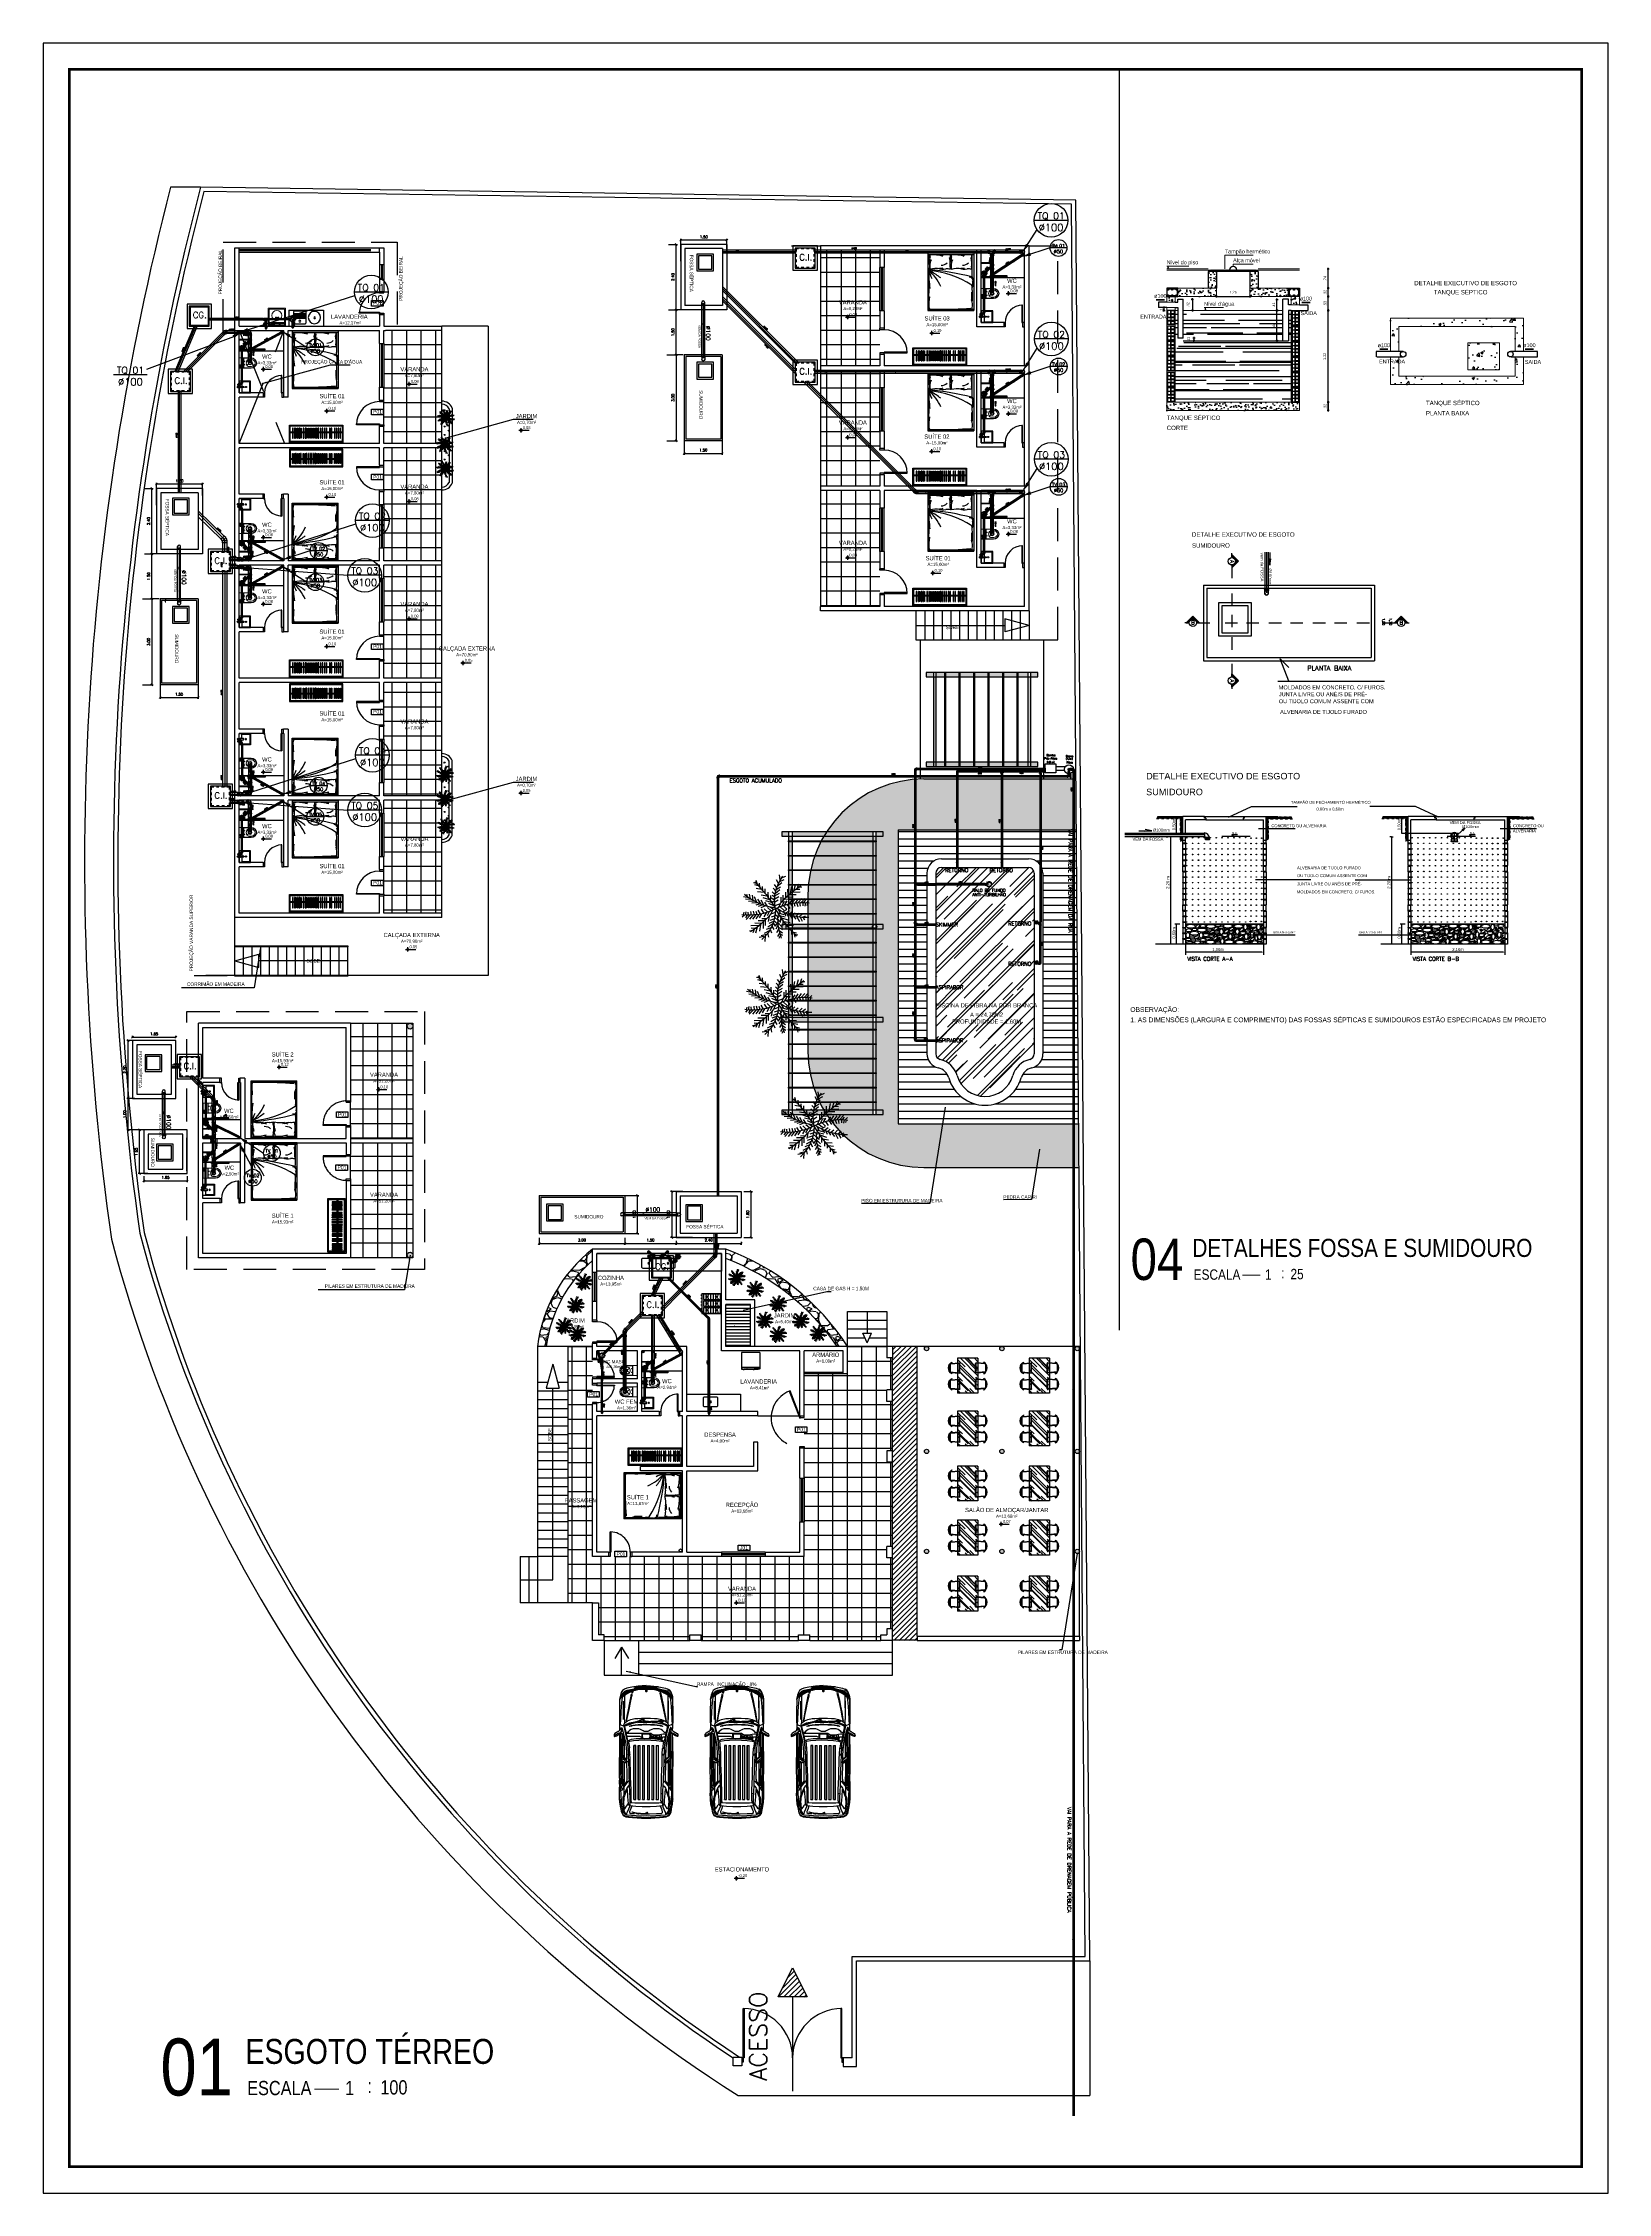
# Model space of a CAD drawing. Header units: millimetres. Extents: x 4156 to 4603, y 996 to 1078.
# Drawn here: x 4156.1 to 4215.5, y 996.2 to 1077.8 of the extents above; entities that cross this region are included whole.
import ezdxf
from ezdxf.enums import TextEntityAlignment as Align

# ---------------------------------------------------------------- set-up
doc = ezdxf.new("R2010")
doc.units = ezdxf.units.MM
doc.header["$LTSCALE"] = 20
for name, pattern in [('CENTER', [2, 1.25, -0.25, 0.25, -0.25]), ('CENTER2', [28.575, 19.05, -3.175, 3.175, -3.175]), ('CONTINU', [0]), ('DASHDOT', [1, 0.5, -0.25, 0, -0.25]), ('DOT2', [3.175, 0, -3.175]), ('HIDDEN', [0.375, 0.25, -0.125]), ('HIDDEN2', [0.1875, 0.125, -0.0625]), ('HIDDENX2', [0.75, 0.5, -0.25]), ('LS', [0.5, 0.25, -0.25])]:
    doc.linetypes.add(name, pattern=pattern)
for name, color, linetype in [('-HIDRO', 8, 'Continuous'), ('a-pem-08', 8, 'Continuous'), ('a-pem-m', 6, 'Continuous'), ('A-PEN-08', 8, 'Continuous'), ('A-PEN-B', 5, 'Continuous'), ('A-PEN-C', 4, 'Continuous'), ('A-PEN-M', 6, 'Continuous'), ('AF', 5, 'Continuous'), ('ALV', 5, 'Continuous'), ('ARQ_VISTA2', 2, 'Continuous'), ('ARREDI_attrezzature', 175, 'Continuous'), ('CARIMBO', 2, 'Continuous'), ('CONEXAO_ESGOTO', 7, 'Continuous'), ('CONEXAO_ESGOTO_ES', 7, 'Continuous'), ('COTA', 7, 'Continuous'), ('COTAS', 7, 'Continuous'), ('COTAS01', 7, 'Continuous'), ('DETALLHES_CAIXAS', 6, 'Continuous'), ('E-txt-g', 3, 'Continuous'), ('E-TXT-Y', 2, 'Continuous'), ('Esgoto', 5, 'Continuous'), ('ESPECIFICAÇÃO02', 7, 'Continuous'), ('GROSSA', 3, 'Continuous'), ('HIDROGRAFIA', 4, 'Continuous'), ("LINHA - PROJETU'S", 1, 'Continuous'), ('LINHA_SIMETRIA', 1, 'LS'), ('MOB', 251, 'Continuous'), ('NIVEIS', 1, 'Continuous'), ('OITI_AF_TEXTOS INDICAÇÕES', 2, 'Continuous'), ('P2', 1, 'Continuous'), ('Peças sanitárias', 1, 'Continuous'), ('portas', 4, 'Continuous'), ("PRANCHA - PROJETU'S", 7, 'Continuous'), ('Prumadas_T', 2, 'Continuous'), ('SANHIDRO', 1, 'DASHDOT'), ('SANITÁRIO', 2, 'Continuous'), ('Texto-Tubos', 7, 'Continuous'), ('TEXTO0', 7, 'Continuous'), ('TigreCad', 3, 'Continuous'), ('Tinterno', 9, 'Continuous'), ('TUBOS_ESGOTO', 5, 'Continuous'), ('TXT_0', 7, 'Continuous'), ('TXT_1', 2, 'Continuous'), ('TXT_2', 6, 'Continuous'), ('VE', 118, 'Continuous')]:
    doc.layers.add(name, color=color, linetype=linetype)
for name, color, linetype, lineweight in [('DI-Cortes', 1, 'Continuous', 30), ('DI-Cotas', 9, 'Continuous', 20), ('DI-Destaque', 6, 'Continuous', 30), ('DI-Detalhes', 1, 'Continuous', 30), ('DI-Eixos', 7, 'DOT2', 20), ('DI-Eixos @ 0.5', 7, 'DOT2', 20), ('DI-Níveis', 7, 'Continuous', 20), ('DI-Títulos', 3, 'Continuous', 30), ('E-Lay-9', 9, 'Continuous', 9), ('E-PEN-C', 4, 'Continuous', 15), ('E-Pen-G', 3, 'Continuous', 30), ('E-Txt-W', 7, 'Continuous', 20), ('TQ-Textos tubo', 2, 'Continuous', 20)]:
    doc.layers.add(name, color=color, linetype=linetype, lineweight=lineweight)
doc.styles.add('ADITIVOCAD', font='ROMANS.shx')
doc.styles.add('ARIAL', font='arial.ttf', dxfattribs={"height": 2})
doc.styles.add('CARIMBO_DADOS', font='arial.ttf', dxfattribs={"height": 0.1})
doc.styles.add('F2', font='ARIALN.TTF')
doc.styles.add('R80', font='simplex.shx', dxfattribs={"height": 12})
doc.styles.add('REG60', font='romans.shx', dxfattribs={"width": 0.8, "height": 0.15})
doc.styles.add('REG80', font='romans.shx', dxfattribs={"width": 0.8, "height": 0.2})
doc.styles.add('ROMANS', font='romans__.ttf', dxfattribs={"height": 0.1})
doc.styles.add('Romans_Anot', font='romans.shx')
doc.styles.get("Standard").update_dxf_attribs({"font": 'arial.ttf'})
doc.styles.add('TCTUBOS-TXT', font='txt.shx')
doc.dimstyles.new('COTAS_EXTERNAS', dxfattribs={"dimtxt": 0.1, "dimasz": 0.01, "dimexe": 0, "dimexo": 0, "dimgap": 0.07, "dimtad": 1, "dimzin": 5, "dimdsep": 46, "dimtxsty": 'CARIMBO_DADOS', "dimblk1": 'CIRCULOS', "dimblk2": 'CIRCULOS', "dimsah": 1, "dimcen": 0, "dimse1": 1, "dimse2": 1, "dimclrd": 8, "dimclre": 8, "dimclrt": 230, "dimadec": 0, "dimazin": 0, "dimtfac": 100, "dimtix": 1, "dimtmove": 2, "dimatfit": 3, "dimldrblk": 'CIRCULOS', "dimfxl": 1, "dimtolj": 1, "dimtzin": 5, "dimarcsym": 0})
doc.dimstyles.new('Escala 1-50', dxfattribs={"dimscale": 0.5, "dimtxt": 0.2, "dimasz": 0.15, "dimexe": 0.1, "dimexo": 0.2, "dimgap": 0.15, "dimtad": 1, "dimzin": 4, "dimdsep": 46, "dimtxsty": 'Romans_Anot', "dimblk": 'OBLIQUE', "dimcen": 0.25, "dimclrd": 256, "dimclre": 256, "dimclrt": 2, "dimadec": 0, "dimazin": 0, "dimtfac": 1, "dimtix": 1, "dimtmove": 2, "dimatfit": 3, "dimfxl": 1, "dimtfillclr": 256, "dimlwd": -1, "dimlwe": -1, "dimarcsym": 0})
doc.dimstyles.get("Standard").update_dxf_attribs({"dimtxt": 0.18, "dimasz": 0.18, "dimexe": 0.18, "dimexo": 0.0625, "dimgap": 0.09, "dimtad": 0, "dimtih": 1, "dimtoh": 1, "dimdec": 4, "dimzin": 0, "dimdsep": 46, "dimtxsty": 'Standard', "dimcen": 0.09, "dimadec": 0, "dimazin": 0, "dimtfac": 1, "dimtdec": 4, "dimtofl": 0, "dimtmove": 0, "dimatfit": 3, "dimfxl": 1, "dimtolj": 1, "dimtzin": 0, "dimarcsym": 0})
pattern_1 = [(228.0128, (1863.10066, 527.288186), (-8.7999980554, -9.9000014758), [0.1479896, -14.6509968]), (184.9697, (1863.001664, 527.178186), (13.2000011567, 1.0999904377), [0.2539548, -25.1415175]), (132.5104, (1862.748664, 527.156186), (10.9999897902, -12.1000095413), [0.1790668, -17.7276352]), (267.2737, (1862.319664, 526.881186), (1.0999956195, 22.0000003245), [0.2312618, -22.8949138]), (292.8337, (1862.308664, 526.650186), (-5.500010896, 13.199996053), [0.2267705, -22.4503103]), (357.2737, (1862.396664, 526.441186), (-22.0000003245, 1.0999956195), [0.2312618, -22.8949138]), (37.6942, (1862.627664, 526.430186), (-14.3000080802, -10.9999894457), [0.3058319, -30.2773339]), (72.2553, (1862.869664, 526.617186), (7.700011839, 24.1999958544), [0.2887368, -28.5849531]), (121.4296, (1862.957664, 526.892186), (-8.8000090576, 14.2999945401), [0.232045, -22.9724803]), (175.2364, (1862.83666, 527.09019), (12.100001041, -1.099990686), [0.2649152, -12.9808393]), (222.3974, (1862.572664, 527.112186), (-13.2000080862, -12.0999912902), [0.3425928, -33.9167125]), (138.8141, (1863.40866, 526.87019), (-7.7000032415, 6.5999970447), [0.1169311, -11.5762284]), (171.4692, (1863.320664, 526.947186), (14.2999981133, -2.200008701), [0.2224607, -22.0236621]), (225, (1863.1007, 526.9802), (-4e-16, -1.10000034), [0.1555631, -1.4000712]), (203.1986, (1863.02366, 527.11219), (5.499999704, 2.200001458), [0.0837738, -8.2935765]), (291.8014, (1862.94666, 527.07919), (-1.099999902, 3.3000003), [0.1184733, -5.8052082]), (30.9638, (1862.99066, 526.96919), (3.299997825, 2.200002732), [0.1924219, -6.2216253]), (161.5651, (1863.15566, 527.0682), (2.20000048, -1.099998244), [0.1391401, -3.3393657]), (16.3895, (1862.308664, 527.079186), (11.0000024183, 3.2999919808), [0.19492, -19.2971295]), (70.3462, (1862.49566, 527.134186), (-4.399994772, -12.1000023492), [0.1635271, -16.1891488]), (293.1986, (1863.15566, 527.28819), (-2.200001458, 5.499999704), [0.1675465, -8.2098038]), (343.6105, (1863.221664, 527.134186), (-11.0000024183, 3.2999919808), [0.19492, -19.2971295]), (339.444, (1862.30866, 526.39719), (-5.500002029, 2.199995596), [0.187968, -9.2104364]), (294.7751, (1862.48466, 526.331186), (-5.4999914082, 12.100003764), [0.1574958, -15.5921073]), (66.8014, (1863.16666, 526.18819), (2.200001458, 5.499999704), [0.1675465, -8.2098038]), (17.354, (1863.232664, 526.342186), (-14.300002221, -4.3999939525), [0.1843941, -18.2549664]), (69.444, (1862.62766, 526.18819), (-2.199995596, -5.500002029), [0.093984, -9.3044204]), (101.3099, (1863.10066, 526.18819), (-1.099997395, 4.400000827), [0.056089, -5.5528319]), (165.9638, (1863.08966, 526.24319), (3.3000006, -1.099997863), [0.2267705, -4.308645]), (186.009, (1862.869664, 526.298186), (10.999999726, 1.0999992492), [0.210155, -20.8053153]), (303.6901, (1862.99066, 526.8702), (-1.100001468, 2.199999514), [0.1586442, -3.8074619]), (353.1572, (1863.078664, 526.738186), (18.699999302, -2.2000087977), [0.2769734, -27.4203193]), (60.9454, (1863.35366, 526.70519), (-4.40000003, -7.700000423), [0.1132516, -11.2119414]), (90, (1863.4087, 526.8042), (-1.1, 1.1), [0.066, -1.034]), (120.2564, (1862.84766, 526.331186), (4.3999943755, -7.7000027014), [0.1528164, -15.128872]), (48.0128, (1862.77066, 526.463186), (8.7999980554, 9.9000014758), [0.2959792, -14.5030072]), (360, (1862.9687, 526.6832), (1.1, 1.1), [0.286, -0.814]), (325.3048, (1863.254664, 526.683186), (-10.9999936849, 7.7000094706), [0.1739254, -17.2186014]), (254.0546, (1863.39766, 526.58419), (-1.099999878, -4.400000139), [0.1601622, -7.8479588]), (207.646, (1863.353664, 526.430186), (-20.8999953879, -11.0000084845), [0.2607715, -25.8164214]), (175.4261, (1863.122664, 526.309186), (-14.30000061414, 1.0999942813), [0.2758789, -27.3119814])]
pattern_2 = [(90, (1828.53146, 654.4225), (-0.55, 3e-16), []), (180, (1828.53146, 654.4225), (-3e-16, -0.55), [])]

# ---------------------------------------------------------------- blocks, each defined once
blk = doc.blocks.new('FLOR2')
at = {"layer": 'VE', "color": 8}
for p, q in [((-80, 253), (-102, 282)), ((-75, 224), (-102, 246)), ((-66, 186), (-93, 208)), ((-83, 267), (-72, 290)), ((-77, 238), (-65, 269)), ((-69, 200), (-48, 241)), ((-61, 166), (-31, 214)), ((49, 200), (17, 234)), ((44, 167), (17, 210)), ((52, 229), (26, 258)), ((54, 258), (41, 273)), ((42, 157), (75, 195)), ((48, 191), (80, 229)), ((51, 215), (80, 258)), ((53, 244), (74, 286)), ((188, 178), (161, 191)), ((197, 193), (175, 202)), ((193, 186), (219, 189)), ((-248, 123), (-283, 102)), ((-229, 122), (-259, 154)), ((-209, 119), (-251, 98)), ((-190, -16), (-242, 10)), ((-171, 110), (-217, 98)), ((-195, 116), (-211, 147)), ((-162, -11), (-204, 23)), ((-143, 101), (-184, 85)), ((-138, -6), (-174, 21)), ((-157, 106), (-168, 137)), ((-111, 87), (-161, 77)), ((-104, -3), (-140, 24)), ((-129, 95), (-135, 128)), ((-92, 76), (-133, 60)), ((-79, 0), (-115, 28)), ((-71, 63), (-110, 47)), ((-101, 81), (-107, 115)), ((-58, 153), (-91, 179)), ((-84, 72), (-80, 98)), ((-45, 110), (-83, 141)), ((-50, 47), (-83, 34)), ((-36, 82), (-75, 107)), ((-35, -8), (-70, 1)), ((-28, 27), (-69, 0)), ((-61, 56), (-57, 90)), ((-51, 128), (-27, 175)), ((-25, 50), (-48, 61)), ((-39, 91), (-20, 146)), ((-31, 67), (-12, 113)), ((-19, 33), (-9, 79)), ((-11, 15), (8, 51)), ((17, 74), (2, 113)), ((27, 103), (7, 147)), ((8, 14), (8, 51)), ((35, 128), (17, 176)), ((18, -12), (54, 12)), ((19, 20), (55, 12)), ((23, 90), (60, 113)), ((29, 26), (26, 68)), ((31, 113), (65, 137)), ((44, 35), (83, 29)), ((55, 42), (49, 84)), ((81, 61), (67, 100)), ((67, 51), (106, 45)), ((74, 13), (115, -7)), ((105, 81), (90, 117)), ((98, 75), (137, 72)), ((104, 16), (130, 47)), ((125, 101), (109, 124)), ((116, 91), (160, 89)), ((142, 118), (121, 144)), ((123, 19), (159, -8)), ((128, 20), (162, 65)), ((158, 136), (135, 160)), ((135, 110), (178, 110)), ((147, 23), (189, -11)), ((151, 128), (196, 131)), ((174, 158), (153, 176)), ((162, 26), (196, 73)), ((166, 147), (213, 152)), ((175, 29), (226, 2)), ((180, 166), (207, 166)), ((190, 32), (234, 86)), ((209, 38), (259, 20)), ((228, 43), (249, 73)), ((234, 50), (270, 39)), ((256, 53), (276, 71)), ((-261, -36), (-297, -24)), ((-272, -40), (-292, -59)), ((-224, -25), (-274, -7)), ((-244, -31), (-265, -60)), ((-205, -20), (-249, -73)), ((-208, -174), (-234, -177)), ((-181, -135), (-229, -140)), ((-195, -154), (-223, -154)), ((-212, -181), (-190, -190)), ((-177, -14), (-211, -60)), ((-166, -116), (-211, -119)), ((-203, -166), (-176, -179)), ((-150, -98), (-193, -98)), ((-190, -146), (-168, -164)), ((-143, -7), (-178, -52)), ((-131, -79), (-176, -77)), ((-173, -124), (-150, -147)), ((-157, -105), (-137, -132)), ((-113, -62), (-153, -60)), ((-119, -4), (-145, -35)), ((-141, -88), (-124, -111)), ((-82, -38), (-121, -33)), ((-120, -69), (-105, -105)), ((-90, -3), (-117, -34)), ((-59, -22), (-98, -16)), ((-59, -171), (-98, -175)), ((-96, -49), (-82, -88)), ((-45, -138), (-81, -148)), ((-70, -29), (-64, -72)), ((-37, -114), (-69, -119)), ((-29, -85), (-68, -96)), ((-63, -179), (-44, -219)), ((-24, -57), (-62, -72)), ((-50, -150), (-41, -185)), ((-44, -15), (-41, -57)), ((-40, -122), (-28, -153)), ((-31, -100), (-17, -124)), ((-25, -70), (-13, -100)), ((-17, -15), (-5, -46)), ((5, -32), (-13, -79)), ((16, -54), (-3, -100)), ((24, -79), (5, -134)), ((10, -38), (32, -49)), ((36, -116), (12, -162)), ((46, -154), (15, -201)), ((21, -70), (60, -95)), ((30, -98), (67, -128)), ((33, -20), (32, -58)), ((42, -26), (71, -6)), ((42, -141), (76, -167)), ((51, -63), (59, -95)), ((51, -174), (78, -196)), ((54, -32), (57, -66)), ((64, -74), (111, -79)), ((66, -37), (101, -13)), ((75, -83), (82, -127)), ((80, -42), (82, -69)), ((87, -94), (128, -99)), ((89, -45), (126, -21)), ((102, -109), (98, -145)), ((99, -49), (112, -81)), ((109, -52), (156, -33)), ((109, -116), (150, -121)), ((121, -130), (119, -163)), ((129, -57), (142, -88)), ((131, -143), (171, -149)), ((138, -151), (135, -176)), ((144, -60), (181, -36)), ((146, -162), (178, -167)), ((159, -62), (176, -90)), ((173, -63), (216, -42)), ((198, -64), (220, -91)), ((213, -64), (249, -35)), ((232, -63), (268, -88)), ((240, -55), (269, -28)), ((-84, -217), (-113, -232)), ((-71, -194), (-111, -203)), ((-90, -226), (-81, -245)), ((-76, -202), (-60, -237)), ((54, -187), (32, -229)), ((62, -226), (49, -257)), ((67, -254), (56, -278)), ((59, -212), (86, -234)), ((65, -241), (86, -270))]:
    blk.add_line(p, q, dxfattribs=at)
for centre, radius, start, end in [((1088, 462), 1187, 188.516, 202.6061), ((-212, 435), 475, 295.4351, 330.987), ((-486, 269), 540, 336.1944, 2.2987), ((-27, -730), 732, 93.4205, 111.3892), ((-266, -219), 343, 41.079, 90.2435), ((196, -423), 475, 115.4351, 150.987), ((-482, 28), 467, 321.3423, 356.988), ((201, 279), 343, 232.5988, 281.7634), ((-1103, -450), 1187, 8.516, 22.6061), ((-112, 350), 262, 304.4561, 313.2891), ((11, 743), 732, 273.4205, 291.3892), ((-241, -435), 473, 32.1218, 54.7349)]:
    blk.add_arc(centre, radius, start, end, dxfattribs=at)
blk = doc.blocks.new('TXT-AMB75')
at = {"layer": 'E-txt-g', "style": 'REG80', "width": 0.8, "flags": 8}
blk.add_attdef('TXT', text='', height=0.2, dxfattribs=at).set_placement((0.01, 0.3), align=Align.CENTER)
at = {"layer": 'E-Txt-W', "style": 'REG60', "width": 0.8, "flags": 8}
blk.add_attdef('TXT', text='', height=0.15, dxfattribs=at).set_placement((0.01, 0.03), align=Align.CENTER)
blk = doc.blocks.new('cadeira3')
at = {"color": 8}
for p, q in [((326.2, -207.8), (327.7, -208.9)), ((332.1, -203.5), (329.2, -240.8)), ((334.3, -201.7), (331.2, -241)), ((371.3, -241.5), (331.7, -241.5)), ((371.3, -243.5), (331.7, -243.5)), ((335.9, -200.5), (367.1, -200.5)), ((339.4, -198.5), (363.6, -198.5)), ((368.7, -201.7), (371.8, -241)), ((370.9, -203.5), (373.8, -240.8)), ((376.8, -207.8), (375.3, -208.9))]:
    blk.add_line(p, q, dxfattribs=at)
for centre, radius, start, end in [((351.5, -223.9), 30, 32.59097, 147.40903), ((351.5, -223.9), 28.2, 133.47386, 147.66894), ((331.7, -241), 2.5, 175.52762, 270), ((331.7, -241), 0.5, 175.52762, 270), ((351.5, -223.9), 28.2, 115.49352, 133.47386), ((351.5, -223.9), 28.2, 64.50648, 115.49352), ((351.5, -223.9), 28.2, 46.52614, 64.50648), ((351.5, -223.9), 28.2, 32.33106, 46.52614), ((371.3, -241), 2.5, 270, 4.47238), ((371.3, -241), 0.5, 270, 4.47238)]:
    blk.add_arc(centre, radius, start, end, dxfattribs=at)
blk = doc.blocks.new('NV')
at = {"color": 4, "linetype": 'ByBlock', "ltscale": 0.5}
for p, q in [((-1.41, -0.14), (-1.41, 0.11)), ((-1.54, -0.02), (-0.95, -0.02))]:
    blk.add_line(p, q, dxfattribs=at)
at = {"color": 4, "ltscale": 2.5}
blk.add_circle((-1.41, -0.02), 0.0622, dxfattribs=at)
at = {"color": 4}
for points in [[(-1.41, -0.02), (-1.46, 0.03), (-1.48, -0.02), (-1.47, 0.01)], [(-1.41, -0.02), (-1.41, 0.04), (-1.46, 0.03), (-1.44, 0.04)], [(-1.41, -0.02), (-1.35, -0.02), (-1.37, -0.06), (-1.36, -0.04)], [(-1.41, -0.02), (-1.37, -0.06), (-1.41, -0.08), (-1.39, -0.08)]]:
    blk.add_solid(points, dxfattribs=at)
at = {"layer": 'E-Txt-W', "color": 4, "ltscale": 2.5, "style": 'F2'}
blk.add_attdef('COTAPISO', (-1.31, 0.07), '', height=0.15, dxfattribs=at)
blk = doc.blocks.new('Cuba coz')
at = {"color": 8}
blk.add_line((7.5, -4.5), (7.5, -2.4), dxfattribs=at)
for points in [[(6.7, 1.7), (6, 1.7, 0.546464), (4.4, -0.7, -0.10784), (4.5, -1.1), (4.5, -5.5)], [(11.7, 2.5), (8, 2.5, 0.133256), (7.3, 2.3, 0.106756), (6.7, 1.8, 0.082828), (6.3, 1, 0.071352), (6.2, 0, 0.071352), (6.3, -1, 0.082828), (6.7, -1.8, 0.106756), (7.3, -2.3, 0.133256), (8, -2.5), (11.7, -2.5)], [(13.4, -6.5), (13.4, -20, 0.414214), (17.4, -24), (44.4, -24, 0.414214), (48.4, -20), (48.4, 20, 0.414214), (44.4, 24), (17.4, 24, 0.414214), (13.4, 20), (13.4, 0.7)], [(4.4, -0.7, 0.293273), (6, -1.8), (6.7, -1.8)], [(13.4, -1), (13.4, -4.5, 0.414214)]]:
    blk.add_lwpolyline(points, format="xyb", dxfattribs=at)
for points in [[(11.7, -2.5, 0.133256), (12.4, -2.3, 0.106756), (13, -1.8, 0.082828), (13.3, -1, 0.071352), (13.5, 0, 0.071352), (13.3, 1, 0.082828), (13, 1.8, 0.106756), (12.4, 2.3, 0.133256), (11.7, 2.5, 0.133256), (11.1, 2.3, 0.106756), (10.5, 1.8, 0.082828), (10.1, 1, 0.071352), (10, 0, 0.071352), (10.1, -1, 0.082828), (10.5, -1.8, 0.106756), (11.1, -2.3, 0.133256)], [(12.5, 0.7, 0.133256), (12.3, 0.7, 0.106756), (12.1, 0.5, 0.082828), (12, 0.3, 0.071352), (11.9, 0, 0.071352), (12, -0.3, 0.082828), (12.1, -0.5, 0.106756), (12.3, -0.7, 0.133256), (12.5, -0.8, 0.133256), (12.7, -0.7, 0.106756), (12.8, -0.5, 0.082828), (13, -0.3, 0.071352), (13, 0, 0.071352), (13, 0.3, 0.082828), (12.8, 0.5, 0.106756), (12.7, 0.7, 0.133256)], [(6, -6.5), (23, -6.5, 1), (23, -4.5), (6, -4.5, 1)]]:
    blk.add_lwpolyline(points, format="xyb", close=True, dxfattribs=at)
for radius in [3, 1.75]:
    blk.add_circle((30.9, 0), radius, dxfattribs=at)
for centre, radius, start, end in [((6, 0), 3.5, 45.58469, 244.62307), ((6, -5.5), 1.5, 41.81031, 318.18969), ((6, 0), 3.5, 295.37693, 314.41531), ((23, -5.5), 1.25, 233.1301, 126.8699)]:
    blk.add_arc(centre, radius, start, end, dxfattribs=at)
blk = doc.blocks.new('Fogão03_6')
at = {"layer": 'a-pem-m', "color": 8}
for p, q in [((-0.35, -0.65), (-0.35, 0)), ((-0.35, 0), (0.35, 0)), ((-0.35, 0), (0.35, 0)), ((-0.35, -0.65), (-0.35, 0)), ((-0.35, -0.65), (0.35, -0.65)), ((-0.35, -0.65), (0.35, -0.65)), ((-0.33, -0.59), (-0.33, -0.03)), ((-0.33, -0.59), (-0.33, -0.03)), ((-0.33, -0.103), (-0.28, -0.103)), ((-0.33, -0.103), (-0.28, -0.103)), ((-0.33, -0.186), (-0.28, -0.186)), ((-0.33, -0.186), (-0.28, -0.186)), ((-0.33, -0.269), (-0.137, -0.269)), ((-0.33, -0.269), (-0.137, -0.269)), ((-0.33, -0.351), (-0.137, -0.351)), ((-0.33, -0.351), (-0.137, -0.351)), ((-0.33, -0.434), (-0.28, -0.434)), ((-0.33, -0.434), (-0.28, -0.434)), ((-0.33, -0.517), (-0.28, -0.517)), ((-0.33, -0.517), (-0.28, -0.517)), ((-0.32, -0.02), (-0.147, -0.02)), ((-0.32, -0.02), (-0.147, -0.02)), ((-0.32, -0.6), (-0.147, -0.6)), ((-0.32, -0.6), (-0.147, -0.6)), ((-0.307, -0.65), (-0.307, -0.67)), ((-0.307, -0.65), (-0.307, -0.67)), ((-0.267, -0.66), (-0.307, -0.66)), ((-0.267, -0.66), (-0.307, -0.66)), ((-0.267, -0.67), (-0.307, -0.67)), ((-0.267, -0.67), (-0.307, -0.67)), ((-0.267, -0.65), (-0.267, -0.67)), ((-0.267, -0.65), (-0.267, -0.67)), ((-0.2, -0.65), (-0.2, -0.67)), ((-0.2, -0.65), (-0.2, -0.67)), ((-0.16, -0.66), (-0.2, -0.66)), ((-0.16, -0.66), (-0.2, -0.66)), ((-0.16, -0.67), (-0.2, -0.67)), ((-0.16, -0.67), (-0.2, -0.67)), ((-0.187, -0.103), (-0.137, -0.103)), ((-0.187, -0.103), (-0.137, -0.103)), ((-0.187, -0.186), (-0.137, -0.186)), ((-0.187, -0.186), (-0.137, -0.186)), ((-0.187, -0.434), (-0.137, -0.434)), ((-0.187, -0.434), (-0.137, -0.434)), ((-0.187, -0.517), (-0.137, -0.517)), ((-0.187, -0.517), (-0.137, -0.517)), ((-0.16, -0.65), (-0.16, -0.67)), ((-0.16, -0.65), (-0.16, -0.67)), ((-0.137, -0.59), (-0.137, -0.03)), ((-0.137, -0.59), (-0.137, -0.03)), ((-0.097, -0.59), (-0.097, -0.03)), ((-0.097, -0.59), (-0.097, -0.03)), ((-0.097, -0.103), (-0.047, -0.103)), ((-0.097, -0.103), (-0.047, -0.103)), ((-0.097, -0.186), (-0.047, -0.186)), ((-0.097, -0.186), (-0.047, -0.186)), ((-0.097, -0.269), (0.097, -0.269)), ((-0.097, -0.269), (0.097, -0.269)), ((-0.097, -0.351), (0.097, -0.351)), ((-0.097, -0.351), (0.097, -0.351)), ((-0.097, -0.434), (-0.047, -0.434)), ((-0.097, -0.434), (-0.047, -0.434)), ((-0.097, -0.517), (-0.047, -0.517)), ((-0.097, -0.517), (-0.047, -0.517)), ((-0.087, -0.02), (0.087, -0.02)), ((-0.087, -0.02), (0.087, -0.02)), ((-0.087, -0.6), (0.087, -0.6)), ((-0.087, -0.6), (0.087, -0.6)), ((-0.073, -0.65), (-0.073, -0.67)), ((-0.073, -0.65), (-0.073, -0.67)), ((-0.034, -0.66), (-0.073, -0.66)), ((-0.034, -0.66), (-0.073, -0.66)), ((-0.034, -0.67), (-0.073, -0.67)), ((-0.034, -0.67), (-0.073, -0.67)), ((-0.034, -0.65), (-0.034, -0.67)), ((-0.034, -0.65), (-0.034, -0.67)), ((0.034, -0.65), (0.034, -0.67)), ((0.034, -0.65), (0.034, -0.67)), ((0.073, -0.66), (0.034, -0.66)), ((0.073, -0.66), (0.034, -0.66)), ((0.073, -0.67), (0.034, -0.67)), ((0.073, -0.67), (0.034, -0.67)), ((0.047, -0.103), (0.097, -0.103)), ((0.047, -0.103), (0.097, -0.103)), ((0.047, -0.186), (0.097, -0.186)), ((0.047, -0.186), (0.097, -0.186)), ((0.047, -0.434), (0.097, -0.434)), ((0.047, -0.434), (0.097, -0.434)), ((0.047, -0.517), (0.097, -0.517)), ((0.047, -0.517), (0.097, -0.517)), ((0.073, -0.65), (0.073, -0.67)), ((0.073, -0.65), (0.073, -0.67)), ((0.097, -0.59), (0.097, -0.03)), ((0.097, -0.59), (0.097, -0.03)), ((0.137, -0.59), (0.137, -0.03)), ((0.137, -0.59), (0.137, -0.03)), ((0.137, -0.103), (0.187, -0.103)), ((0.137, -0.103), (0.187, -0.103)), ((0.137, -0.186), (0.187, -0.186)), ((0.137, -0.186), (0.187, -0.186)), ((0.137, -0.269), (0.33, -0.269)), ((0.137, -0.269), (0.33, -0.269)), ((0.137, -0.351), (0.33, -0.351)), ((0.137, -0.351), (0.33, -0.351)), ((0.137, -0.434), (0.187, -0.434)), ((0.137, -0.434), (0.187, -0.434)), ((0.137, -0.517), (0.187, -0.517)), ((0.137, -0.517), (0.187, -0.517)), ((0.147, -0.02), (0.32, -0.02)), ((0.147, -0.02), (0.32, -0.02)), ((0.147, -0.6), (0.32, -0.6)), ((0.147, -0.6), (0.32, -0.6)), ((0.16, -0.65), (0.16, -0.67)), ((0.16, -0.65), (0.16, -0.67)), ((0.2, -0.66), (0.16, -0.66)), ((0.2, -0.66), (0.16, -0.66)), ((0.2, -0.67), (0.16, -0.67)), ((0.2, -0.67), (0.16, -0.67)), ((0.2, -0.65), (0.2, -0.67)), ((0.2, -0.65), (0.2, -0.67)), ((0.267, -0.65), (0.267, -0.67)), ((0.267, -0.65), (0.267, -0.67)), ((0.307, -0.66), (0.267, -0.66)), ((0.307, -0.66), (0.267, -0.66)), ((0.307, -0.67), (0.267, -0.67)), ((0.307, -0.67), (0.267, -0.67)), ((0.28, -0.103), (0.33, -0.103)), ((0.28, -0.103), (0.33, -0.103)), ((0.28, -0.186), (0.33, -0.186)), ((0.28, -0.186), (0.33, -0.186)), ((0.28, -0.434), (0.33, -0.434)), ((0.28, -0.434), (0.33, -0.434)), ((0.28, -0.517), (0.33, -0.517)), ((0.28, -0.517), (0.33, -0.517)), ((0.307, -0.65), (0.307, -0.67)), ((0.307, -0.65), (0.307, -0.67)), ((0.33, -0.59), (0.33, -0.03)), ((0.33, -0.59), (0.33, -0.03)), ((0.35, -0.65), (0.35, 0)), ((0.35, -0.65), (0.35, 0))]:
    blk.add_line(p, q, dxfattribs=at)
for centre, radius in [((-0.233, -0.144), 0.0341), ((-0.233, -0.144), 0.0341), ((-0.233, -0.476), 0.0341), ((-0.233, -0.476), 0.0341), ((-0.233, -0.144), 0.02), ((-0.233, -0.144), 0.02), ((-0.233, -0.476), 0.02), ((-0.233, -0.476), 0.02), ((0, -0.144), 0.0341), ((0, -0.144), 0.0341), ((0, -0.476), 0.0341), ((0, -0.476), 0.0341), ((0, -0.144), 0.02), ((0, -0.144), 0.02), ((0, -0.476), 0.02), ((0, -0.476), 0.02), ((0.233, -0.144), 0.0341), ((0.233, -0.144), 0.0341), ((0.233, -0.476), 0.0341), ((0.233, -0.476), 0.0341), ((0.233, -0.144), 0.02), ((0.233, -0.144), 0.02), ((0.233, -0.476), 0.02), ((0.233, -0.476), 0.02)]:
    blk.add_circle(centre, radius, dxfattribs=at)
for centre, start, end in [((-0.32, -0.03), 89.99946, 179.99964), ((-0.32, -0.03), 89.99946, 179.99964), ((-0.32, -0.59), 179.99964, 269.99946), ((-0.32, -0.59), 179.99964, 269.99946), ((-0.147, -0.03), 359.99964, 89.99946), ((-0.147, -0.03), 359.99964, 89.99946), ((-0.147, -0.59), 269.99946, 359.99964), ((-0.147, -0.59), 269.99946, 359.99964), ((-0.087, -0.03), 89.99946, 179.99964), ((-0.087, -0.03), 89.99946, 179.99964), ((-0.087, -0.59), 179.99964, 269.99946), ((-0.087, -0.59), 179.99964, 269.99946), ((0.087, -0.03), 359.99964, 89.99946), ((0.087, -0.03), 359.99964, 89.99946), ((0.087, -0.59), 269.99946, 359.99964), ((0.087, -0.59), 269.99946, 359.99964), ((0.147, -0.03), 89.99946, 179.99964), ((0.147, -0.03), 89.99946, 179.99964), ((0.147, -0.59), 179.99964, 269.99946), ((0.147, -0.59), 179.99964, 269.99946), ((0.32, -0.03), 359.99964, 89.99946), ((0.32, -0.03), 359.99964, 89.99946), ((0.32, -0.59), 269.99946, 359.99964), ((0.32, -0.59), 269.99946, 359.99964)]:
    blk.add_arc(centre, 0.01, start, end, dxfattribs=at)
blk = doc.blocks.new('GELAD-VS')
at = {"color": 8}
blk.add_line((-0.096, -0.313), (-0.096, -0.315), dxfattribs=at)
for points in [[(-0.295, 0.27), (0.34, 0.27)], [(-0.295, 0.27), (-0.295, -0.252)], [(0.34, 0.27), (0.34, -0.252)], [(-0.295, -0.252), (0.34, -0.252)], [(-0.292, -0.267), (-0.292, -0.286), (-0.291, -0.29), (-0.291, -0.294), (-0.289, -0.298), (-0.286, -0.301), (-0.283, -0.304), (-0.28, -0.306), (-0.276, -0.308), (-0.272, -0.309), (-0.269, -0.309), (-0.265, -0.31), (-0.261, -0.31), (-0.258, -0.31), (-0.254, -0.311), (-0.251, -0.311), (-0.247, -0.312), (-0.243, -0.312), (-0.24, -0.312), (-0.236, -0.313), (-0.232, -0.313), (-0.228, -0.313), (-0.225, -0.314), (-0.221, -0.314), (-0.218, -0.314), (-0.214, -0.315), (-0.21, -0.315), (-0.206, -0.315), (-0.203, -0.315), (-0.199, -0.315), (-0.196, -0.315), (-0.192, -0.316), (-0.188, -0.316), (-0.184, -0.316), (-0.181, -0.316), (-0.177, -0.316), (-0.174, -0.316), (-0.17, -0.317), (-0.166, -0.317), (-0.162, -0.317), (-0.159, -0.317), (-0.155, -0.317), (-0.151, -0.317), (-0.148, -0.317), (-0.144, -0.317), (-0.14, -0.317), (-0.137, -0.317), (-0.133, -0.317), (-0.129, -0.316), (-0.126, -0.316), (-0.122, -0.316), (-0.118, -0.316), (-0.115, -0.316), (-0.111, -0.316), (-0.107, -0.315), (-0.104, -0.315), (-0.1, -0.315), (-0.096, -0.315)], [(-0.29, -0.265), (-0.29, -0.265), (-0.29, -0.265), (-0.29, -0.265), (-0.29, -0.265), (-0.29, -0.265), (-0.29, -0.265), (-0.291, -0.265), (-0.291, -0.265), (-0.291, -0.266), (-0.291, -0.266), (-0.291, -0.266), (-0.291, -0.266), (-0.291, -0.266), (-0.291, -0.266), (-0.291, -0.267)], [(-0.124, -0.265), (-0.29, -0.265)], [(-0.286, -0.252), (-0.286, -0.265)], [(-0.264, -0.265), (-0.264, -0.265), (-0.264, -0.265), (-0.264, -0.265), (-0.264, -0.265), (-0.264, -0.265), (-0.264, -0.265), (-0.264, -0.265), (-0.264, -0.265)], [(-0.262, -0.267), (-0.262, -0.266), (-0.262, -0.266), (-0.262, -0.266), (-0.262, -0.266), (-0.262, -0.266), (-0.262, -0.266), (-0.262, -0.265), (-0.263, -0.265), (-0.263, -0.265), (-0.263, -0.265), (-0.264, -0.265), (-0.264, -0.265)], [(-0.262, -0.267), (-0.262, -0.269)], [(-0.249, -0.283), (-0.251, -0.282), (-0.254, -0.281), (-0.256, -0.28), (-0.258, -0.278), (-0.26, -0.276), (-0.261, -0.274), (-0.262, -0.271), (-0.262, -0.269)], [(-0.112, -0.265), (-0.146, -0.275), (-0.18, -0.281), (-0.215, -0.284), (-0.249, -0.283)], [(-0.124, -0.265), (-0.122, -0.265), (-0.121, -0.265), (-0.119, -0.265), (-0.119, -0.265), (-0.118, -0.265)], [(-0.121, -0.265), (-0.122, -0.265)], [(-0.118, -0.265), (-0.118, -0.265)], [(-0.112, -0.265), (-0.113, -0.265), (-0.113, -0.265), (-0.113, -0.265), (-0.114, -0.265), (-0.114, -0.265), (-0.114, -0.265), (-0.115, -0.265), (-0.116, -0.265), (-0.116, -0.265), (-0.117, -0.265), (-0.118, -0.265), (-0.118, -0.265)], [(-0.118, -0.265), (-0.118, -0.265)], [(-0.112, -0.265), (-0.096, -0.265)], [(-0.097, -0.265), (-0.112, -0.265), (-0.112, -0.265), (-0.112, -0.265), (-0.112, -0.265), (-0.112, -0.265)], [(-0.097, -0.265), (-0.097, -0.265), (-0.097, -0.265), (-0.097, -0.265), (-0.097, -0.265), (-0.097, -0.265), (-0.097, -0.265), (-0.097, -0.265), (-0.097, -0.265), (-0.097, -0.265), (-0.097, -0.265), (-0.097, -0.265), (-0.097, -0.265)], [(-0.096, -0.265), (0.34, -0.265)], [(-0.096, -0.265), (-0.096, -0.265), (-0.096, -0.265), (-0.096, -0.265), (-0.096, -0.266)], [(-0.096, -0.265), (-0.096, -0.266)], [(-0.096, -0.265), (-0.096, -0.309)], [(-0.096, -0.265), (-0.096, -0.314), (-0.096, -0.309)], [(-0.096, -0.266), (-0.096, -0.308)], [(-0.096, -0.267), (-0.096, -0.267)], [(-0.096, -0.308), (-0.096, -0.308), (-0.096, -0.308)], [(-0.096, -0.311), (-0.096, -0.311), (-0.096, -0.311), (-0.096, -0.311), (-0.096, -0.311), (-0.096, -0.31), (-0.096, -0.31), (-0.096, -0.31), (-0.096, -0.31), (-0.096, -0.31), (-0.096, -0.31), (-0.096, -0.309), (-0.096, -0.309), (-0.096, -0.309), (-0.096, -0.308), (-0.096, -0.308)], [(-0.096, -0.309), (-0.096, -0.31)], [(-0.096, -0.31), (-0.096, -0.311)], [(-0.096, -0.311), (-0.096, -0.311)], [(-0.096, -0.311), (-0.096, -0.314)], [(-0.096, -0.312), (-0.096, -0.312)], [(-0.096, -0.313), (-0.096, -0.313)], [(-0.08, -0.314), (-0.084, -0.314), (-0.096, -0.314), (-0.096, -0.314)], [(-0.066, -0.314), (-0.071, -0.314), (-0.08, -0.314)], [(-0.066, -0.265), (-0.066, -0.265), (-0.066, -0.265), (-0.066, -0.265), (-0.066, -0.265), (-0.066, -0.265), (-0.066, -0.265), (-0.066, -0.265), (-0.066, -0.265), (-0.066, -0.265), (-0.066, -0.265), (-0.066, -0.265), (-0.066, -0.265), (-0.066, -0.265), (-0.066, -0.265), (-0.066, -0.265), (-0.066, -0.265), (-0.066, -0.265), (-0.066, -0.265), (-0.066, -0.265), (-0.066, -0.265)], [(-0.066, -0.314), (0.245, -0.315)], [(0.158, -0.265), (0.142, -0.265)], [(0.142, -0.265), (0.158, -0.265), (0.158, -0.265), (0.158, -0.265), (0.158, -0.265), (0.158, -0.265)], [(0.158, -0.265), (0.158, -0.265), (0.159, -0.265), (0.159, -0.265), (0.159, -0.265), (0.16, -0.265), (0.16, -0.265), (0.161, -0.265), (0.161, -0.265), (0.162, -0.265), (0.163, -0.265), (0.164, -0.265), (0.164, -0.265)], [(0.164, -0.265), (0.164, -0.265)], [(0.164, -0.265), (0.164, -0.265)], [(0.169, -0.265), (0.168, -0.265), (0.167, -0.265), (0.165, -0.265), (0.165, -0.265), (0.164, -0.265)], [(0.167, -0.265), (0.168, -0.265)], [(0.169, -0.265), (0.336, -0.265)], [(0.219, -0.316), (0.219, -0.316)], [(0.227, -0.316), (0.227, -0.316)], [(0.318, -0.309), (0.315, -0.309), (0.311, -0.31), (0.307, -0.31), (0.304, -0.31), (0.3, -0.311), (0.296, -0.311), (0.292, -0.312), (0.289, -0.312), (0.286, -0.312), (0.282, -0.313), (0.278, -0.313), (0.274, -0.313), (0.27, -0.314), (0.267, -0.314), (0.263, -0.314), (0.26, -0.315), (0.256, -0.315), (0.252, -0.315), (0.249, -0.315), (0.245, -0.315)], [(0.309, -0.265), (0.309, -0.265), (0.309, -0.265), (0.309, -0.265), (0.309, -0.265), (0.309, -0.265), (0.309, -0.265)], [(0.338, -0.286), (0.337, -0.29), (0.336, -0.294), (0.335, -0.298), (0.332, -0.301), (0.329, -0.304), (0.325, -0.306), (0.322, -0.308), (0.318, -0.309)], [(0.332, -0.252), (0.332, -0.265)], [(0.338, -0.266), (0.338, -0.266), (0.338, -0.266), (0.338, -0.266), (0.338, -0.266), (0.338, -0.266), (0.338, -0.266), (0.338, -0.266), (0.337, -0.265), (0.337, -0.265), (0.336, -0.265), (0.336, -0.265), (0.336, -0.265), (0.336, -0.265), (0.336, -0.265), (0.336, -0.265)], [(0.338, -0.267), (0.338, -0.286)]]:
    blk.add_lwpolyline(points, dxfattribs=at)
blk = doc.blocks.new('vaso-s')
at = {"layer": 'E-Lay-9', "color": 8}
for p, q in [((0, 0.17), (0, 0)), ((0.426, 0.175), (0.005, 0.175)), ((0.16, 0.17), (0.16, 0.17)), ((0.16, 0.17), (0.16, 0)), ((0.426, 0.165), (0.165, 0.165)), ((0.17, 0), (0.17, 0.16)), ((0.213, 0.06), (0.189, 0.06)), ((0.201, 0.048), (0.201, 0.072)), ((0.341, 0.035), (0.341, 0)), ((0.391, 0.035), (0.341, 0.035)), ((0.431, 0.12), (0.346, 0.12)), ((0, -0.17), (0, 0)), ((0.426, -0.175), (0.005, -0.175)), ((0.16, -0.17), (0.16, 0)), ((0.16, -0.17), (0.16, -0.17)), ((0.426, -0.165), (0.165, -0.165)), ((0.17, 0), (0.17, -0.16)), ((0.213, -0.06), (0.189, -0.06)), ((0.201, -0.048), (0.201, -0.072)), ((0.341, -0.035), (0.341, 0)), ((0.391, -0.035), (0.341, -0.035)), ((0.431, -0.12), (0.346, -0.12))]:
    blk.add_line(p, q, dxfattribs=at)
for centre in [(0.201, 0.06), (0.201, -0.06)]:
    blk.add_circle(centre, 0.005, dxfattribs=at)
for centre, radius, start, end in [((0.005, 0.17), 0.005, 90, 180), ((0.155, 0.17), 0.005, 0, 90), ((0.165, 0.17), 0.00495, 180, 270), ((0.165, 0.16), 0.00495, 0, 90), ((0.518, -0.015), 0.262, 163.03545, 176.7233), ((0.346, 0.038), 0.0825, 90, 163.03545), ((0.375, 0.136), 0.107, 206.93947, 250.96472), ((0.391, -0.015), 0.05, 17.4576, 90), ((0.426, -0.015), 0.19, 4.52806, 90), ((0.426, -0.015), 0.18, 4.78019, 90), ((0.431, -0.015), 0.135, 6.37937, 90), ((0.005, -0.17), 0.005, 180, 270), ((0.155, -0.17), 0.005, 270, 0), ((0.165, -0.17), 0.00495, 90, 180), ((0.165, -0.16), 0.00495, 270, 0), ((0.518, 0.015), 0.262, 183.2767, 196.96455), ((0.346, -0.038), 0.0825, 196.96455, 270), ((0.375, -0.136), 0.107, 109.03528, 153.06053), ((0.391, 0.015), 0.05, 270, 342.5424), ((0.426, 0.015), 0.19, 270, 355.47194), ((0.426, 0.015), 0.18, 270, 355.21981), ((0.431, 0.015), 0.135, 270, 353.62063)]:
    blk.add_arc(centre, radius, start, end, dxfattribs=at)
blk = doc.blocks.new('Chuveiro')
at = {"layer": 'E-Lay-9', "color": 8}
for p, q in [((-0.031, 0.016), (-0.36, 0.016)), ((0.051, 0.016), (0.031, 0.016)), ((0.051, 0.016), (0.051, -0.016)), ((-0.031, -0.016), (-0.36, -0.016)), ((0.051, -0.016), (0.031, -0.016))]:
    blk.add_line(p, q, dxfattribs=at)
blk.add_circle((0, 0), 0.0348, dxfattribs=at)
for centre, radius, start, end in [((0, 0), 0.0624, 194.4775, 165.5225), ((0.009, 0), 0.0444, 339.42663, 20.57337)]:
    blk.add_arc(centre, radius, start, end, dxfattribs=at)
blk = doc.blocks.new('CUBA QUADRADA-flat-4-flat-1')
at = {"layer": 'MOB'}
blk.add_lwpolyline([(0, -0.2), (0.4, -0.2), (0.4, 0.2), (0, 0.2)], close=True, dxfattribs=at)
for points in [[(0.155, -0.02), (0.055, -0.03, -1), (0.055, 0.03), (0.155, 0.02, -1)], [(0.155, -0.01), (0.055, -0.02, -1), (0.055, 0.02), (0.155, 0.01, -1)]]:
    blk.add_lwpolyline(points, format="xyb", close=True, dxfattribs=at)
blk.add_lwpolyline([(0.1, -0.025), (0.1, -0.175), (0.375, -0.175), (0.375, 0.175), (0.1, 0.175), (0.1, 0.025)], dxfattribs=at)
for radius in [0.02, 0.0125]:
    blk.add_circle((0.238, 0), radius, dxfattribs=at)
blk = doc.blocks.new('cama')
at = {"layer": 'ARREDI_attrezzature', "color": 8}
for p, q in [((0.866, 1.046), (-0.717, 1.046)), ((-0.717, 1.046), (-0.717, -0.936)), ((-0.717, 1.003), (0.866, 1.003)), ((0.816, 0.355), (0.816, 0.964)), ((0.866, 1.046), (0.866, -0.936)), ((0.841, -0.062), (0.841, 0.035)), ((0.838, -0.079), (0.816, -0.138)), ((-0.717, -0.893), (0.866, -0.893)), ((-0.717, -0.936), (0.866, -0.936))]:
    blk.add_line(p, q, dxfattribs=at)
for centre, radius, start, end in [((2.638, 0.909), 3.316, 178.37032, 187.53223), ((-0.15, 0.598), 0.504, 155.11795, 192.98619), ((-0.487, 0.846), 0.167, 155.78773, 202.88083), ((-0.719, 0.748), 0.0848, 339.01609, 22.88083), ((-0.714, 0.948), 0.0814, 335.78773, 21.71238), ((-0.533, -0.18), 1.162, 73.20165, 95.19902), ((-0.053, 0.101), 0.883, 82.50994, 103.57317), ((-0.698, 0.692), 0.758, 350.37112, 14.25995), ((0.126, 0.931), 0.0789, 144.37876, 195.19877), ((-0.161, 0.853), 0.218, 347.31196, 15.19877), ((0.25, 0.846), 0.167, 155.78773, 202.88083), ((0.587, 0.598), 0.504, 155.11795, 192.98619), ((0.018, 0.748), 0.0848, 339.01609, 22.88083), ((0.023, 0.948), 0.0814, 335.78773, 21.71238), ((0.204, -0.18), 1.162, 73.20165, 95.19902), ((0.684, 0.101), 0.883, 82.50994, 103.57317), ((0.04, 0.692), 0.758, 350.37112, 14.25995), ((0.864, 0.931), 0.0789, 144.37876, 195.19877), ((0.577, 0.853), 0.218, 347.31196, 15.19877), ((0.767, 0.964), 0.0494, 360, 53.1301), ((-0.662, 0.484), 0.0409, 81.6091, 243.93818), ((5.77, -0.354), 6.458, 176.0268, 182.97615), ((-0.65, 0.494), 0.0409, 202.60519, 274.49888), ((2.279, 0.318), 2.962, 177.49407, 189.50941), ((-1.784, -0.799), 1.665, 24.38327, 48.45325), ((-0.948, -2.764), 3.222, 57.09539, 85.23633), ((0.652, 0.784), 1.374, 194.18939, 206.30958), ((-0.659, 0.496), 0.0206, 81.29147, 258.1256), ((-1.523, -8.875), 9.391, 75.67156, 84.74188), ((-0.438, -0.252), 0.765, 79.7638, 105.44974), ((-1.581, -1.432), 2.082, 51.03759, 62.08563), ((-0.185, 0.936), 0.446, 246.68784, 281.12174), ((-0.264, 0.69), 0.167, 254.14067, 297.6985), ((-0.251, 0.918), 0.291, 267.82948, 315.00983), ((-0.042, 0.158), 0.345, 72.35976, 99.39259), ((0.175, 0.544), 0.127, 170.37112, 206.96494), ((0.299, -0.252), 0.765, 79.7638, 105.44974), ((0.553, 0.936), 0.446, 246.68784, 281.12174), ((0.473, 0.69), 0.167, 254.14067, 297.6985), ((0.486, 0.918), 0.291, 267.82948, 315.00983), ((0.695, 0.158), 0.345, 72.35976, 99.39259), ((0.701, -0.017), 0.232, 65.03386, 86.464), ((0.913, 0.544), 0.127, 170.37112, 206.96494), ((0.774, 0.16), 0.0692, 12.88269, 78.38686), ((0.735, 0.116), 0.1, 4.6849, 50.59841), ((0.189, 0.364), 0.628, 347.08904, 359.23129), ((0.735, 0.028), 0.107, 356.60169, 37.7302), ((0.499, 0.097), 0.351, 346.92865, 12.88269), ((1.493, -0.726), 2.174, 172.94813, 183.11738), ((2.656, -0.41), 1.869, 176.84129, 184.7569), ((0.205, -0.754), 0.618, 351.61548, 17.78703), ((-2.114, -0.42), 2.938, 355.67002, 7.06799), ((0.777, -0.101), 0.0494, 339.7541, 59.48722), ((0.792, -0.062), 0.0494, 339.7541, 360), ((0.792, -0.062), 0.0494, 339.7541, 360), ((-0.628, -0.844), 0.0494, 180, 270), ((-0.225, 10.54), 11.434, 269.10868, 274.97619), ((0.767, -0.844), 0.0494, 270, 360)]:
    blk.add_arc(centre, radius, start, end, dxfattribs=at)
at = {"layer": 'COTA', "color": 8, "linetype": 'Continuous'}
blk.add_line((0.874, 1.046), (-0.726, 1.046), dxfattribs=at)
blk = doc.blocks.new('Seta')
at = {"layer": 'AF'}
blk.add_hatch(color=256, dxfattribs=at).paths.add_polyline_path([(-0.115, 0.004), (-0.115, -0.006), (0, -0.006), (0, -0.027), (0.053, -0.001), (0, 0.024), (0, 0.004)])
for p, q in [((0, 0.004), (-0.115, 0.004)), ((-0.115, -0.006), (-0.115, 0.004)), ((0.053, -0.001), (0, 0.024)), ((0, 0.024), (0, 0.004)), ((0, -0.006), (-0.115, -0.006)), ((0.053, -0.001), (0, -0.027)), ((0, -0.006), (0, -0.027))]:
    blk.add_line(p, q, dxfattribs=at)
blk = doc.blocks.new('IND_DES')
at = {"layer": 'E-Txt-W', "color": 7}
blk.add_line((0.027, -0.243), (0.198, -0.243), dxfattribs=at)
at = {"layer": 'E-txt-g', "color": 7, "style": 'F2'}
for s, p in [('ESCALA', (-0.446, -0.286)), ('1', (0.243, -0.286)), (':', (0.399, -0.271))]:
    blk.add_text(s, height=0.1, dxfattribs=at).set_placement(p)
blk.add_attdef('ESCALA', (0.49, -0.281), '', height=0.1, dxfattribs=at)
at = {"layer": 'E-Txt-W', "color": 6, "style": 'F2'}
blk.add_attdef('00', text='', height=0.4, dxfattribs=at).set_placement((-0.708, -0.288), align=Align.CENTER)
at = {"layer": 'E-TXT-Y', "color": 7, "style": 'F2'}
for tag, p in [('PROJETO', (-0.456, 0.183)), ('DESENHO', (-0.458, -0.066))]:
    blk.add_attdef(tag, p, '', height=0.175, dxfattribs=at)
blk = doc.blocks.new('A$C656368A0')
at = {"layer": 'COTAS01', "color": 8}
for p, q in [((0, 1.196), (0, 0)), ((0, 1.196), (0.55, 1.196)), ((0.11, 0.997), (0.11, 0.635)), ((0.15, 0.997), (0.15, 0.635)), ((0.19, 0.997), (0.19, 0.635)), ((0.23, 0.997), (0.23, 0.635)), ((0.27, 0.997), (0.27, 0.635)), ((0, 0), (0.55, 0))]:
    blk.add_line(p, q, dxfattribs=at)
for centre in [(0.374, 0.816), (0.259, 0.305)]:
    blk.add_circle(centre, 0.0307, dxfattribs=at)
at = {"layer": 'ESPECIFICAÇÃO02', "color": 8}
blk.add_lwpolyline([(0.466, 0.633, -0.414214), (0.436, 0.603), (0.065, 0.603, -0.414214), (0.035, 0.633), (0.035, 1.003, -0.414214), (0.065, 1.033), (0.436, 1.033, -0.414214), (0.466, 1.003)], format="xyb", close=True, dxfattribs=at)
blk.add_circle((0.254, 0.315), 0.212, dxfattribs=at)
blk = doc.blocks.new('Maquina de Lavar')
at = {"layer": 'E-Lay-9', "color": 8}
for p, q in [((0.3, 0), (-0.3, 0)), ((-0.3, 0), (-0.3, -0.62)), ((-0.3, -0.62), (0.3, -0.62)), ((-0.08, -0.01), (-0.28, -0.01)), ((-0.28, -0.01), (-0.28, -0.1)), ((0.28, -0.1), (-0.28, -0.1)), ((0.27, -0.13), (-0.27, -0.13)), ((-0.27, -0.13), (-0.27, -0.57)), ((0.25, -0.11), (-0.25, -0.11)), ((-0.25, -0.11), (-0.25, -0.13)), ((-0.25, -0.59), (0.25, -0.59)), ((-0.136, -0.085), (-0.136, -0.01)), ((-0.086, -0.025), (-0.136, -0.025)), ((-0.086, -0.04), (-0.136, -0.04)), ((-0.086, -0.055), (-0.136, -0.055)), ((-0.086, -0.07), (-0.136, -0.07)), ((0.085, -0.085), (-0.136, -0.085)), ((-0.086, -0.085), (-0.086, -0.01)), ((-0.08, -0.01), (-0.08, -0.02)), ((0.28, -0.02), (-0.08, -0.02)), ((0.085, -0.035), (-0.065, -0.035)), ((0.085, -0.085), (0.085, -0.035)), ((0.115, -0.07), (0.115, -0.05)), ((0.25, -0.035), (0.13, -0.035)), ((0.25, -0.085), (0.13, -0.085)), ((0.25, -0.13), (0.25, -0.11)), ((0.265, -0.07), (0.265, -0.05)), ((0.27, -0.57), (0.27, -0.13)), ((0.28, -0.1), (0.28, -0.02)), ((0.3, -0.62), (0.3, 0))]:
    blk.add_line(p, q, dxfattribs=at)
for centre, radius in [((-0.237, -0.048), 0.0227), ((-0.174, -0.048), 0.0227), ((0, -0.37), 0.17)]:
    blk.add_circle(centre, radius, dxfattribs=at)
for centre, radius, start, end in [((-0.25, -0.57), 0.02, 180, 270), ((-0.065, -0.02), 0.015, 180, 270), ((0.13, -0.05), 0.015, 90, 180), ((0.13, -0.07), 0.015, 180, 270), ((0.25, -0.05), 0.015, 360, 90), ((0.25, -0.07), 0.015, 270, 360), ((0.25, -0.57), 0.02, 270, 360)]:
    blk.add_arc(centre, radius, start, end, dxfattribs=at)
blk = doc.blocks.new('Austin Mini dessus')
at = {"color": 8, "flags": 128}
for points in [[(-0.367, 3.693), (-0.302, 3.734)], [(-0.302, 3.734), (-0.207, 3.765)], [(-0.269, 3.694), (-0.187, 3.732)], [(-0.207, 3.765), (-0.12, 3.787)], [(-0.207, 3.713), (-0.159, 3.722)], [(-0.187, 3.732), (-0.114, 3.762)], [(-0.159, 3.722), (-0.127, 3.721)], [(-0.127, 3.721), (-0.129, 3.705)], [(-0.129, 3.705), (-0.055, 3.716)], [(-0.12, 3.787), (-0.07, 3.793)], [(-0.114, 3.762), (-0.061, 3.787)], [(-0.07, 3.793), (-0.024, 3.792)], [(-0.055, 3.716), (0.069, 3.73)], [(-0.024, 3.792), (0.084, 3.792)], [(0.069, 3.73), (0.18, 3.738)], [(0.084, 3.792), (0.233, 3.795)], [(0.18, 3.738), (0.368, 3.748)], [(0.233, 3.795), (0.324, 3.797)], [(0.324, 3.797), (0.397, 3.797)], [(0.368, 3.748), (0.64, 3.763)], [(0.397, 3.797), (0.509, 3.796)], [(0.509, 3.796), (0.581, 3.797)], [(0.581, 3.797), (0.621, 3.798)], [(0.621, 3.798), (0.674, 3.796)], [(0.64, 3.763), (0.806, 3.772)], [(0.674, 3.796), (0.718, 3.793)], [(0.718, 3.793), (0.755, 3.791)], [(0.755, 3.791), (0.791, 3.789)], [(0.791, 3.789), (0.812, 3.79)], [(0.811, 3.79), (0.805, 3.772)], [(0.805, 3.772), (0.857, 3.647)], [(0.812, 3.79), (0.831, 3.79)], [(0.831, 3.79), (0.892, 3.792)], [(0.892, 3.792), (1.002, 3.795)], [(0.936, 3.747), (0.909, 3.733)], [(0.909, 3.733), (0.911, 3.717)], [(0.911, 3.717), (0.94, 3.702)], [(0.936, 3.747), (0.949, 3.749)], [(0.938, 3.714), (0.94, 3.723)], [(0.967, 3.703), (0.938, 3.714)], [(0.94, 3.723), (0.956, 3.728)], [(0.949, 3.749), (0.962, 3.751)], [(0.956, 3.728), (0.967, 3.731)], [(0.959, 3.725), (1.009, 3.792)], [(0.962, 3.751), (0.976, 3.752)], [(0.967, 3.731), (0.971, 3.732)], [(0.971, 3.732), (0.975, 3.729)], [(0.975, 3.729), (0.987, 3.724)], [(0.987, 3.724), (1.008, 3.721)], [(1.008, 3.721), (1.031, 3.721)], [(1.009, 3.792), (1.033, 3.823)], [(1.031, 3.721), (1.046, 3.722)], [(1.033, 3.823), (1.038, 3.83)], [(1.038, 3.83), (1.045, 3.845)], [(1.045, 3.845), (1.06, 3.875)], [(1.046, 3.722), (1.051, 3.723)], [(1.051, 3.723), (1.059, 3.746)], [(1.051, 3.723), (1.081, 3.737)], [(1.059, 3.746), (1.068, 3.759)], [(1.06, 3.875), (1.072, 3.897)], [(1.068, 3.759), (1.075, 3.765)], [(1.072, 3.897), (1.112, 3.952)], [(1.075, 3.765), (1.084, 3.777)], [(1.081, 3.737), (1.088, 3.753)], [(1.084, 3.777), (1.095, 3.798)], [(1.109, 3.756), (1.088, 3.753)], [(1.095, 3.798), (1.104, 3.816)], [(1.095, 3.735), (1.156, 3.649)], [(1.104, 3.816), (1.127, 3.861)], [(1.138, 3.803), (1.109, 3.756)], [(1.11, 3.759), (1.174, 3.76)], [(1.112, 3.952), (1.147, 3.978)], [(1.127, 3.861), (1.167, 3.933)], [(1.19, 3.897), (1.138, 3.803)], [(1.147, 3.978), (1.179, 3.984)], [(1.149, 3.799), (1.369, 3.797)], [(1.167, 3.933), (1.2, 3.981)], [(1.174, 3.76), (1.242, 3.76)], [(1.179, 3.984), (1.203, 3.98)], [(1.216, 3.97), (1.19, 3.897)], [(1.203, 3.98), (1.213, 3.973)], [(1.213, 3.973), (1.216, 3.97)], [(1.242, 3.76), (1.313, 3.762)], [(1.313, 3.762), (1.492, 3.764)], [(1.369, 3.797), (1.63, 3.797)], [(1.448, 3.709), (1.692, 3.712)], [(1.492, 3.764), (1.669, 3.764)], [(1.63, 3.797), (1.848, 3.798)], [(1.669, 3.764), (1.749, 3.763)], [(1.692, 3.712), (1.845, 3.713)], [(1.716, 3.764), (1.717, 3.769)], [(1.758, 3.764), (1.716, 3.764)], [(1.717, 3.769), (1.731, 3.779)], [(1.731, 3.779), (1.776, 3.786)], [(1.749, 3.763), (1.963, 3.762)], [(1.778, 3.77), (1.758, 3.764)], [(1.776, 3.786), (1.839, 3.787)], [(1.808, 3.772), (1.778, 3.77)], [(1.835, 3.772), (1.808, 3.772)], [(1.862, 3.77), (1.835, 3.772)], [(1.839, 3.787), (1.892, 3.787)], [(1.845, 3.713), (1.898, 3.713)], [(1.848, 3.798), (1.94, 3.799)], [(1.89, 3.765), (1.862, 3.77)], [(1.902, 3.763), (1.89, 3.765)], [(1.892, 3.787), (1.914, 3.786)], [(1.898, 3.713), (2.054, 3.714)], [(1.898, 3.713), (1.948, 3.654)], [(1.901, 3.694), (1.898, 3.713)], [(1.945, 3.763), (1.902, 3.763)], [(1.914, 3.786), (1.933, 3.783)], [(1.933, 3.783), (1.942, 3.776)], [(2.108, 3.797), (1.94, 3.799)], [(1.94, 3.783), (1.94, 3.798)], [(1.952, 3.781), (1.94, 3.783)], [(1.942, 3.776), (1.945, 3.763)], [(1.964, 3.757), (1.952, 3.781)], [(1.969, 3.728), (1.964, 3.757)], [(1.967, 3.762), (2.225, 3.76)], [(1.972, 3.712), (1.969, 3.728)], [(1.996, 3.676), (1.972, 3.712)], [(2.054, 3.714), (2.18, 3.713)], [(2.094, 3.682), (2.077, 3.712)], [(2.428, 3.794), (2.108, 3.797)], [(2.18, 3.713), (2.431, 3.71)], [(2.225, 3.76), (2.466, 3.757)], [(2.626, 3.792), (2.428, 3.794)], [(2.431, 3.71), (2.619, 3.707)], [(2.466, 3.757), (2.65, 3.754)], [(2.634, 3.791), (2.626, 3.792)], [(2.642, 3.79), (2.634, 3.791)], [(2.649, 3.789), (2.642, 3.79)], [(2.67, 3.784), (2.649, 3.789)], [(2.65, 3.754), (2.736, 3.753)], [(2.655, 3.798), (2.731, 3.8)], [(2.681, 3.787), (2.655, 3.798)], [(2.682, 3.778), (2.67, 3.784)], [(2.751, 3.789), (2.681, 3.787)], [(2.686, 3.776), (2.682, 3.778)], [(2.754, 3.774), (2.686, 3.776)], [(2.731, 3.8), (2.815, 3.799)], [(2.736, 3.753), (2.785, 3.752)], [(2.745, 3.755), (2.746, 3.761)], [(2.785, 3.754), (2.745, 3.755)], [(2.746, 3.761), (2.76, 3.771)], [(2.824, 3.789), (2.751, 3.789)], [(2.893, 3.77), (2.754, 3.774)], [(2.76, 3.771), (2.804, 3.775)], [(2.812, 3.759), (2.785, 3.754)], [(2.785, 3.752), (2.851, 3.749)], [(2.804, 3.775), (2.868, 3.772)], [(2.855, 3.76), (2.812, 3.759)], [(2.815, 3.799), (2.902, 3.798)], [(2.905, 3.788), (2.824, 3.789)], [(2.851, 3.749), (2.906, 3.744)], [(2.889, 3.759), (2.855, 3.76)], [(2.868, 3.772), (2.92, 3.768)], [(2.905, 3.756), (2.889, 3.759)], [(3.007, 3.765), (2.893, 3.77)], [(2.902, 3.798), (2.994, 3.8)], [(2.995, 3.789), (2.905, 3.788)], [(2.912, 3.75), (2.905, 3.756)], [(2.906, 3.744), (2.944, 3.739)], [(2.913, 3.747), (2.912, 3.75)], [(2.972, 3.735), (2.913, 3.747)], [(2.92, 3.768), (2.942, 3.766)], [(2.942, 3.766), (2.961, 3.76)], [(2.944, 3.739), (2.974, 3.733)], [(2.947, 3.645), (3.074, 3.727)], [(2.961, 3.76), (2.97, 3.749)], [(2.97, 3.749), (2.972, 3.735)], [(2.974, 3.733), (2.992, 3.727)], [(2.992, 3.727), (3.001, 3.72)], [(2.994, 3.8), (3.1, 3.802)], [(3.097, 3.792), (2.995, 3.789)], [(3.001, 3.72), (3.009, 3.707)], [(3.06, 3.756), (3.007, 3.765)], [(3.082, 3.741), (3.06, 3.756)], [(3.066, 3.757), (3.204, 3.75)], [(3.074, 3.727), (3.082, 3.741)], [(3.216, 3.793), (3.097, 3.792)], [(3.1, 3.802), (3.222, 3.803)], [(3.204, 3.75), (3.311, 3.744)], [(3.316, 3.792), (3.216, 3.793)], [(3.222, 3.803), (3.319, 3.802)], [(3.311, 3.744), (3.376, 3.74)], [(3.369, 3.79), (3.316, 3.792)], [(3.319, 3.802), (3.367, 3.801)], [(3.367, 3.801), (3.397, 3.8)], [(3.402, 3.79), (3.369, 3.79)], [(3.371, 3.792), (3.464, 3.762)], [(3.376, 3.74), (3.459, 3.734)], [(3.397, 3.8), (3.439, 3.797)], [(3.441, 3.786), (3.402, 3.79)], [(3.439, 3.797), (3.491, 3.791)], [(3.489, 3.778), (3.441, 3.786)], [(3.459, 3.734), (3.578, 3.723)], [(3.464, 3.762), (3.578, 3.732)], [(3.533, 3.769), (3.489, 3.778)], [(3.491, 3.791), (3.538, 3.782)], [(3.612, 3.753), (3.533, 3.769)], [(3.538, 3.782), (3.615, 3.766)], [(3.578, 3.732), (3.642, 3.715)], [(3.578, 3.723), (3.656, 3.712)], [(3.724, 3.732), (3.612, 3.753)], [(3.615, 3.766), (3.724, 3.745)], [(3.642, 3.715), (3.685, 3.705)], [(3.724, 3.745), (3.796, 3.732)], [(3.796, 3.719), (3.724, 3.732)], [(3.796, 3.732), (3.854, 3.716)], [(3.85, 3.703), (3.796, 3.719)], [(3.854, 3.716), (3.936, 3.666)], [(-0.54, 2.876), (-0.524, 3.147)], [(-0.524, 3.147), (-0.49, 3.374)], [(-0.516, 3.026), (-0.521, 2.938)], [(-0.512, 3.082), (-0.516, 3.026)], [(-0.507, 3.122), (-0.512, 3.082)], [(-0.5, 3.181), (-0.507, 3.122)], [(-0.501, 3.3), (-0.496, 3.276)], [(-0.496, 3.222), (-0.5, 3.181)], [(-0.496, 3.276), (-0.495, 3.247)], [(-0.495, 3.247), (-0.496, 3.222)], [(-0.494, 2.876), (-0.49, 3.017)], [(-0.49, 3.374), (-0.449, 3.54)], [(-0.49, 3.017), (-0.478, 3.141)], [(-0.478, 3.141), (-0.464, 3.213)], [(-0.473, 2.876), (-0.468, 3.001)], [(-0.468, 3.001), (-0.457, 3.11)], [(-0.464, 3.213), (-0.45, 3.246)], [(-0.459, 2.873), (-0.454, 2.998)], [(-0.457, 3.11), (-0.448, 3.179)], [(-0.454, 2.998), (-0.443, 3.107)], [(-0.45, 3.246), (-0.435, 3.276)], [(-0.449, 3.54), (-0.416, 3.627)], [(-0.448, 3.179), (-0.443, 3.209)], [(-0.443, 3.209), (-0.437, 3.226)], [(-0.443, 3.107), (-0.435, 3.177)], [(-0.439, 2.88), (-0.433, 3.01)], [(-0.437, 3.226), (-0.425, 3.245)], [(-0.435, 3.276), (-0.42, 3.298)], [(-0.435, 3.177), (-0.429, 3.208)], [(-0.433, 3.01), (-0.42, 3.129)], [(-0.429, 3.208), (-0.422, 3.227)], [(-0.425, 3.245), (-0.404, 3.274)], [(-0.422, 3.227), (-0.412, 3.241)], [(-0.42, 3.298), (-0.411, 3.347)], [(-0.42, 3.298), (-0.397, 3.323)], [(-0.42, 3.129), (-0.41, 3.203)], [(-0.414, 3.032), (-0.42, 2.874)], [(-0.416, 3.627), (-0.367, 3.693)], [(-0.415, 3.266), (-0.393, 3.29)], [(-0.401, 3.161), (-0.414, 3.032)], [(-0.411, 3.347), (-0.397, 3.42)], [(-0.41, 3.203), (-0.405, 3.234)], [(-0.405, 3.234), (-0.399, 3.255)], [(-0.404, 3.274), (-0.388, 3.28)], [(-0.402, 3.349), (-0.384, 3.366)], [(-0.388, 3.247), (-0.401, 3.161)], [(-0.368, 3.359), (-0.4, 3.323)], [(-0.399, 3.255), (-0.39, 3.273)], [(-0.397, 3.42), (-0.384, 3.478)], [(-0.397, 3.323), (-0.38, 3.339)], [(-0.396, 3.373), (-0.377, 3.39)], [(-0.393, 3.29), (-0.376, 3.307)], [(-0.391, 3.398), (-0.37, 3.414)], [(-0.388, 3.28), (-0.388, 3.247)], [(-0.385, 3.422), (-0.363, 3.437)], [(-0.384, 3.478), (-0.369, 3.54)], [(-0.357, 3.482), (-0.384, 3.391)], [(-0.384, 3.391), (-0.374, 3.37)], [(-0.384, 3.366), (-0.363, 3.389)], [(-0.38, 3.447), (-0.356, 3.461)], [(-0.38, 3.339), (-0.368, 3.348)], [(-0.377, 3.39), (-0.353, 3.412)], [(-0.376, 3.307), (-0.364, 3.316)], [(-0.375, 3.471), (-0.349, 3.485)], [(-0.374, 3.37), (-0.336, 3.492)], [(-0.37, 3.414), (-0.344, 3.434)], [(-0.369, 3.54), (-0.333, 3.626)], [(-0.369, 3.495), (-0.342, 3.509)], [(-0.348, 3.386), (-0.368, 3.359)], [(-0.368, 3.348), (-0.347, 3.359)], [(-0.364, 3.52), (-0.336, 3.533)], [(-0.364, 3.316), (-0.339, 3.33)], [(-0.363, 3.437), (-0.334, 3.457)], [(-0.363, 3.389), (-0.341, 3.411)], [(-0.359, 3.544), (-0.329, 3.557)], [(-0.353, 3.498), (-0.357, 3.482)], [(-0.356, 3.461), (-0.324, 3.479)], [(-0.342, 3.539), (-0.353, 3.498)], [(-0.353, 3.412), (-0.329, 3.431)], [(-0.349, 3.485), (-0.315, 3.502)], [(-0.335, 3.403), (-0.348, 3.386)], [(-0.347, 3.359), (-0.323, 3.369)], [(-0.346, 3.565), (-0.314, 3.579)], [(-0.344, 3.434), (-0.318, 3.452)], [(-0.322, 3.598), (-0.342, 3.539)], [(-0.342, 3.509), (-0.305, 3.524)], [(-0.339, 3.33), (-0.305, 3.344)], [(-0.336, 3.533), (-0.295, 3.546)], [(-0.336, 3.492), (-0.295, 3.484)], [(-0.31, 3.443), (-0.335, 3.403)], [(-0.334, 3.587), (-0.299, 3.602)], [(-0.334, 3.457), (-0.307, 3.473)], [(-0.333, 3.626), (-0.269, 3.694)], [(-0.329, 3.557), (-0.286, 3.569)], [(-0.324, 3.479), (-0.296, 3.494)], [(-0.323, 3.369), (-0.296, 3.377)], [(-0.322, 3.608), (-0.284, 3.624)], [(-0.314, 3.592), (-0.322, 3.598)], [(-0.315, 3.502), (-0.284, 3.514)], [(-0.298, 3.584), (-0.314, 3.592)], [(-0.314, 3.579), (-0.27, 3.591)], [(-0.31, 3.63), (-0.27, 3.647)], [(-0.27, 3.517), (-0.31, 3.443)], [(-0.307, 3.538), (-0.299, 3.553)], [(-0.3, 3.504), (-0.307, 3.538)], [(-0.305, 3.524), (-0.273, 3.535)], [(-0.305, 3.344), (-0.267, 3.355)], [(-0.295, 3.484), (-0.3, 3.504)], [(-0.299, 3.602), (-0.254, 3.613)], [(-0.299, 3.553), (-0.258, 3.59)], [(-0.298, 3.651), (-0.255, 3.669)], [(-0.28, 3.583), (-0.298, 3.584)], [(-0.295, 3.546), (-0.262, 3.556)], [(-0.286, 3.672), (-0.24, 3.691)], [(-0.286, 3.569), (-0.25, 3.577)], [(-0.284, 3.624), (-0.238, 3.634)], [(-0.278, 3.643), (-0.282, 3.626)], [(-0.282, 3.626), (-0.272, 3.6)], [(-0.272, 3.6), (-0.28, 3.583)], [(-0.256, 3.661), (-0.278, 3.643)], [(-0.27, 3.647), (-0.222, 3.656)], [(-0.27, 3.591), (-0.234, 3.596)], [(-0.23, 3.588), (-0.27, 3.517)], [(-0.26, 3.385), (-0.234, 3.391)], [(-0.258, 3.59), (-0.202, 3.665)], [(-0.211, 3.693), (-0.256, 3.661)], [(-0.255, 3.669), (-0.206, 3.678)], [(-0.254, 3.613), (-0.218, 3.616)], [(-0.24, 3.691), (-0.19, 3.7)], [(-0.238, 3.634), (-0.201, 3.636)], [(-0.234, 3.391), (-0.201, 3.399)], [(-0.231, 3.363), (-0.211, 3.368)], [(-0.196, 3.636), (-0.23, 3.588)], [(-0.222, 3.656), (-0.185, 3.656)], [(-0.173, 3.705), (-0.211, 3.693)], [(-0.211, 3.368), (-0.192, 3.372)], [(-0.207, 3.62), (0.114, 3.626)], [(-0.206, 3.678), (-0.168, 3.675)], [(-0.202, 3.665), (-0.173, 3.705)], [(-0.201, 3.399), (-0.175, 3.405)], [(-0.163, 3.672), (-0.196, 3.636)], [(-0.192, 3.372), (-0.172, 3.377)], [(-0.19, 3.7), (-0.152, 3.695)], [(-0.175, 3.405), (0.048, 3.451)], [(-0.172, 3.377), (0.045, 3.426)], [(-0.129, 3.705), (-0.163, 3.672)], [(0.63, 3.652), (-0.006, 3.652)], [(0.045, 3.426), (0.279, 3.476)], [(0.048, 3.451), (0.292, 3.498)], [(0.114, 3.626), (0.369, 3.629)], [(0.279, 3.476), (0.493, 3.519)], [(0.292, 3.498), (0.517, 3.539)], [(0.369, 3.629), (0.56, 3.629)], [(0.493, 3.519), (0.65, 3.549)], [(0.517, 3.539), (0.679, 3.566)], [(0.56, 3.629), (0.691, 3.627)], [(0.586, 3.032), (0.582, 2.881)], [(0.591, 3.163), (0.586, 3.032)], [(0.599, 3.262), (0.591, 3.163)], [(0.628, 3.402), (0.599, 3.262)], [(0.62, 2.975), (0.627, 2.985)], [(0.622, 2.957), (0.62, 2.975)], [(0.627, 2.985), (0.634, 2.997)], [(0.675, 3.52), (0.628, 3.402)], [(0.634, 2.997), (0.655, 3.093)], [(0.661, 3.108), (0.654, 3.093)], [(0.654, 3.093), (0.684, 3.084)], [(0.67, 3.127), (0.661, 3.108)], [(0.669, 3.024), (0.662, 2.991)], [(0.662, 2.988), (0.663, 2.986)], [(0.663, 2.986), (0.666, 2.985)], [(0.666, 2.985), (0.669, 2.975)], [(0.669, 2.975), (0.666, 2.961)], [(0.675, 3.049), (0.669, 3.024)], [(0.676, 3.142), (0.67, 3.127)], [(0.734, 3.602), (0.675, 3.52)], [(0.682, 3.082), (0.675, 3.049)], [(0.686, 3.172), (0.676, 3.142)], [(0.677, 2.988), (0.68, 2.902)], [(0.688, 3.119), (0.68, 3.09)], [(0.685, 3.01), (0.69, 3.031)], [(0.696, 3.199), (0.686, 3.172)], [(0.697, 3.148), (0.688, 3.119)], [(0.69, 3.031), (0.696, 3.06)], [(0.691, 3.627), (0.766, 3.623)], [(0.706, 3.23), (0.696, 3.199)], [(0.696, 3.06), (0.699, 3.081)], [(0.704, 3.177), (0.697, 3.148)], [(0.7, 3.085), (0.726, 3.176)], [(0.728, 3.328), (0.702, 3.222)], [(0.712, 3.21), (0.704, 3.177)], [(0.711, 3.244), (0.706, 3.23)], [(0.743, 3.45), (0.708, 3.267)], [(0.715, 3.258), (0.711, 3.244)], [(0.72, 3.236), (0.712, 3.21)], [(0.712, 3.129), (0.72, 3.19)], [(0.72, 3.272), (0.715, 3.258)], [(0.728, 3.298), (0.72, 3.272)], [(0.731, 3.269), (0.72, 3.236)], [(0.721, 3.207), (0.72, 3.19)], [(0.721, 3.272), (0.731, 3.269)], [(0.732, 3.249), (0.721, 3.206)], [(0.722, 3.225), (0.721, 3.207)], [(0.722, 3.027), (0.721, 2.948)], [(0.724, 3.242), (0.722, 3.225)], [(0.726, 3.098), (0.722, 3.027)], [(0.726, 3.292), (0.735, 3.289)], [(0.726, 3.176), (0.736, 3.217)], [(0.732, 3.157), (0.726, 3.098)], [(0.761, 3.432), (0.728, 3.328)], [(0.737, 3.323), (0.728, 3.298)], [(0.728, 2.967), (0.73, 2.981)], [(0.729, 3.299), (0.748, 3.368)], [(0.729, 3.269), (0.737, 3.294)], [(0.73, 2.981), (0.748, 2.98)], [(0.742, 3.291), (0.732, 3.249)], [(0.769, 3.627), (0.734, 3.602)], [(0.736, 3.217), (0.748, 3.258)], [(0.747, 3.349), (0.737, 3.323)], [(0.737, 3.294), (0.746, 3.32)], [(0.737, 2.937), (0.74, 2.981)], [(0.754, 3.334), (0.742, 3.291)], [(0.796, 3.571), (0.743, 3.45)], [(0.746, 3.32), (0.756, 3.346)], [(0.746, 2.937), (0.748, 2.98)], [(0.747, 3.349), (0.756, 3.345)], [(0.748, 3.368), (0.772, 3.435)], [(0.748, 3.258), (0.76, 3.299)], [(0.772, 3.389), (0.754, 3.334)], [(0.76, 3.299), (0.778, 3.364)], [(0.807, 3.531), (0.761, 3.432)], [(0.812, 3.641), (0.769, 3.627)], [(0.772, 3.435), (0.795, 3.502)], [(0.791, 3.444), (0.772, 3.389)], [(0.778, 3.364), (0.799, 3.431)], [(0.809, 3.498), (0.791, 3.444)], [(0.796, 3.023), (0.792, 2.873)], [(0.795, 3.502), (0.819, 3.495)], [(0.857, 3.647), (0.796, 3.571)], [(0.801, 3.155), (0.796, 3.023)], [(0.797, 3.502), (0.806, 3.529)], [(0.799, 3.431), (0.821, 3.495)], [(0.809, 3.254), (0.801, 3.155)], [(0.806, 3.529), (0.815, 3.556)], [(0.82, 3.321), (0.809, 3.254)], [(0.826, 3.542), (0.81, 3.498)], [(0.86, 3.644), (0.812, 3.641)], [(0.815, 3.556), (0.824, 3.582)], [(0.815, 2.873), (0.819, 3.023)], [(0.819, 3.495), (0.833, 3.536)], [(0.819, 3.023), (0.825, 3.155)], [(0.836, 3.385), (0.82, 3.321)], [(0.825, 3.582), (0.83, 3.596)], [(0.825, 3.582), (0.837, 3.578)], [(0.825, 3.155), (0.832, 3.254)], [(0.826, 3.542), (0.837, 3.578)], [(0.83, 3.596), (0.835, 3.61)], [(0.832, 3.254), (0.841, 3.318)], [(0.833, 3.536), (0.846, 3.577)], [(0.835, 3.61), (0.84, 3.623)], [(0.856, 3.445), (0.836, 3.385)], [(0.837, 3.578), (0.85, 3.62)], [(0.84, 3.623), (0.858, 3.618)], [(0.841, 3.318), (0.854, 3.376)], [(0.846, 3.577), (0.858, 3.618)], [(0.854, 3.376), (0.872, 3.433)], [(0.872, 3.433), (0.856, 3.445)], [(0.857, 3.647), (0.909, 3.635)], [(0.86, 3.605), (0.858, 3.601)], [(0.863, 3.609), (0.86, 3.605)], [(0.867, 3.613), (0.863, 3.609)], [(0.914, 3.602), (0.867, 3.613)], [(0.909, 3.635), (1.022, 3.609)], [(1.018, 3.578), (0.914, 3.602)], [(0.94, 3.702), (1.033, 3.677)], [(0.947, 3.222), (0.955, 3.327)], [(0.954, 3.131), (0.947, 3.222)], [(0.971, 3.071), (0.954, 3.131)], [(0.955, 3.327), (0.976, 3.395)], [(1.014, 3.689), (0.967, 3.703)], [(0.999, 3.023), (0.971, 3.071)], [(0.976, 3.395), (1.011, 3.445)], [(1.025, 2.981), (0.999, 3.023)], [(1.011, 3.445), (1.048, 3.482)], [(1.12, 3.555), (1.018, 3.578)], [(1.022, 3.609), (1.128, 3.585)], [(1.039, 2.94), (1.025, 2.981)], [(1.033, 3.677), (1.174, 3.643)], [(1.048, 3.482), (1.073, 3.509)], [(1.073, 3.509), (1.082, 3.542)], [(1.101, 3.538), (1.102, 3.292)], [(1.102, 3.071), (1.101, 2.893)], [(1.102, 3.001), (1.101, 2.985)], [(1.101, 2.985), (1.101, 2.769)], [(1.102, 3.292), (1.102, 3.071)], [(1.109, 3.013), (1.102, 3.001)], [(1.129, 3.017), (1.109, 3.013)], [(1.205, 3.537), (1.12, 3.555)], [(1.123, 3.704), (1.448, 3.709)], [(1.163, 3.649), (1.123, 3.704)], [(1.128, 3.585), (1.24, 3.562)], [(1.218, 3.017), (1.129, 3.017)], [(1.133, 2.986), (1.134, 3.001)], [(1.133, 2.768), (1.133, 2.986)], [(1.134, 3.68), (1.436, 3.685)], [(1.134, 3.001), (1.141, 3.008)], [(1.141, 3.008), (1.152, 3.009)], [(1.152, 3.009), (1.174, 3.009)], [(1.174, 3.643), (1.275, 3.619)], [(1.174, 3.009), (1.205, 3.007)], [(1.308, 3.516), (1.205, 3.537)], [(1.205, 3.514), (1.205, 3.136)], [(1.205, 3.136), (1.208, 3.108)], [(1.205, 3.007), (1.231, 3.004)], [(1.208, 3.108), (1.214, 3.084)], [(1.214, 3.084), (1.221, 3.064)], [(1.241, 3.016), (1.218, 3.017)], [(1.221, 3.064), (1.23, 3.045)], [(1.223, 3.633), (1.555, 3.635)], [(1.23, 3.045), (1.242, 3.027)], [(1.231, 3.004), (1.252, 3)], [(1.24, 3.562), (1.373, 3.535)], [(1.26, 3.01), (1.241, 3.016)], [(1.242, 3.027), (1.263, 3.017)], [(1.252, 3), (1.27, 2.99)], [(1.275, 2.999), (1.26, 3.01)], [(1.27, 2.99), (1.279, 2.968)], [(1.275, 3.619), (1.354, 3.601)], [(1.29, 3.015), (1.3, 3.222)], [(1.293, 2.794), (1.29, 3.015)], [(1.3, 3.222), (1.323, 3.392)], [(1.359, 3.505), (1.308, 3.516)], [(1.323, 3.392), (1.359, 3.505)], [(1.336, 3.131), (1.331, 2.927)], [(1.352, 3.31), (1.336, 3.131)], [(1.379, 3.447), (1.352, 3.31)], [(1.354, 3.601), (1.475, 3.579)], [(1.373, 3.535), (1.463, 3.519)], [(1.419, 3.523), (1.379, 3.447)], [(1.411, 3.481), (1.462, 3.47)], [(1.436, 3.685), (1.664, 3.687)], [(1.462, 3.47), (1.531, 3.461)], [(1.463, 3.519), (1.613, 3.506)], [(1.475, 3.579), (1.62, 3.564)], [(1.521, 3.302), (3.385, 3.302)], [(1.521, 3.231), (1.521, 3.302)], [(1.527, 3.243), (1.521, 3.231)], [(3.385, 3.231), (1.521, 3.231)], [(1.521, 3.155), (3.385, 3.155)], [(1.521, 3.155), (3.385, 3.155)], [(1.521, 3.155), (1.521, 3.084)], [(1.527, 3.096), (1.521, 3.084)], [(3.385, 3.084), (1.521, 3.084)], [(1.521, 3.002), (3.385, 3.002)], [(1.521, 3.002), (3.385, 3.002)], [(1.521, 3.002), (1.521, 2.931)], [(3.355, 3.295), (1.527, 3.296)], [(1.527, 3.296), (1.527, 3.243)], [(3.355, 3.148), (1.527, 3.148)], [(1.527, 3.148), (1.527, 3.096)], [(3.355, 2.995), (1.527, 2.995)], [(1.527, 2.995), (1.527, 2.943)], [(1.531, 3.461), (1.609, 3.455)], [(1.555, 3.635), (1.815, 3.635)], [(1.613, 3.506), (1.798, 3.497)], [(1.617, 3.471), (1.619, 3.49)], [(1.619, 3.455), (1.617, 3.471)], [(1.619, 3.49), (1.624, 3.5)], [(1.621, 3.45), (1.619, 3.455)], [(1.62, 3.564), (1.757, 3.557)], [(1.624, 3.447), (1.621, 3.45)], [(1.629, 3.445), (1.624, 3.447)], [(1.827, 3.433), (1.629, 3.445)], [(1.664, 3.687), (1.816, 3.686)], [(1.757, 3.557), (1.852, 3.553)], [(1.798, 3.497), (1.889, 3.493)], [(1.815, 3.635), (1.92, 3.635)], [(1.816, 3.686), (1.887, 3.68)], [(1.828, 3.494), (1.826, 3.488)], [(1.826, 3.488), (1.834, 3.485)], [(1.979, 3.43), (1.827, 3.433)], [(1.839, 3.491), (1.828, 3.494)], [(1.834, 3.485), (1.84, 3.48)], [(1.839, 3.446), (1.834, 3.437)], [(1.834, 3.437), (1.84, 3.435)], [(1.848, 3.486), (1.839, 3.491)], [(1.841, 3.464), (1.839, 3.446)], [(1.84, 3.48), (1.842, 3.473)], [(1.84, 3.435), (1.845, 3.436)], [(1.842, 3.473), (1.841, 3.464)], [(1.845, 3.436), (1.848, 3.437)], [(1.852, 3.477), (1.848, 3.486)], [(1.848, 3.437), (1.852, 3.477)], [(1.852, 3.553), (1.889, 3.552)], [(1.887, 3.68), (1.898, 3.684)], [(1.887, 3.68), (1.938, 3.622)], [(1.889, 3.552), (2.076, 3.55)], [(1.889, 3.493), (2.084, 3.488)], [(1.898, 3.684), (1.901, 3.694)], [(1.938, 3.622), (1.979, 3.574)], [(1.948, 3.654), (1.997, 3.595)], [(1.979, 3.574), (1.996, 3.554)], [(2.07, 3.428), (1.979, 3.43)], [(2.039, 3.614), (1.996, 3.676)], [(1.997, 3.595), (2.026, 3.552)], [(2.061, 3.582), (2.039, 3.614)], [(2.054, 3.709), (2.08, 3.658)], [(2.058, 3.488), (2.413, 3.475)], [(2.078, 3.542), (2.061, 3.582)], [(2.17, 3.425), (2.07, 3.428)], [(2.076, 3.55), (2.191, 3.548)], [(2.084, 3.505), (2.078, 3.542)], [(2.08, 3.658), (2.104, 3.602)], [(2.084, 3.488), (2.084, 3.505)], [(2.092, 3.688), (2.208, 3.689)], [(2.118, 3.627), (2.094, 3.682)], [(2.104, 3.602), (2.118, 3.548)], [(2.139, 3.55), (2.118, 3.627)], [(2.122, 3.637), (2.235, 3.637)], [(2.365, 3.418), (2.17, 3.425)], [(2.191, 3.548), (2.427, 3.543)], [(2.208, 3.689), (2.443, 3.688)], [(2.235, 3.637), (2.487, 3.638)], [(2.609, 3.411), (2.365, 3.418)], [(2.413, 3.475), (2.654, 3.467)], [(2.427, 3.543), (2.621, 3.541)], [(2.443, 3.688), (2.622, 3.686)], [(2.487, 3.638), (2.747, 3.639)], [(2.853, 3.403), (2.609, 3.411)], [(2.619, 3.707), (2.726, 3.703)], [(2.621, 3.541), (2.712, 3.544)], [(2.622, 3.686), (2.729, 3.683)], [(2.654, 3.467), (2.749, 3.463)], [(2.712, 3.544), (2.758, 3.55)], [(2.726, 3.703), (2.83, 3.7)], [(2.729, 3.683), (2.833, 3.679)], [(2.747, 3.639), (2.887, 3.64)], [(2.749, 3.463), (2.779, 3.513)], [(2.749, 3.463), (2.809, 3.461)], [(2.758, 3.55), (2.771, 3.553)], [(2.771, 3.553), (2.803, 3.574)], [(2.779, 3.513), (2.947, 3.645)], [(2.787, 3.65), (3.425, 3.65)], [(2.803, 3.574), (2.87, 3.623)], [(2.809, 3.461), (2.877, 3.458)], [(2.83, 3.7), (2.885, 3.696)], [(2.833, 3.679), (2.888, 3.676)], [(3.048, 3.396), (2.853, 3.403)], [(2.87, 3.623), (2.926, 3.677)], [(2.877, 3.458), (2.909, 3.456)], [(2.885, 3.696), (2.9, 3.693)], [(2.888, 3.676), (2.899, 3.674)], [(2.899, 3.674), (2.909, 3.672)], [(2.9, 3.693), (2.915, 3.69)], [(2.909, 3.672), (2.917, 3.668)], [(2.909, 3.456), (2.911, 3.467)], [(2.909, 3.456), (3.115, 3.446)], [(2.911, 3.467), (2.933, 3.496)], [(2.915, 3.69), (2.925, 3.684)], [(2.927, 3.682), (2.925, 3.684)], [(2.926, 3.677), (2.927, 3.68)], [(2.927, 3.68), (2.927, 3.682)], [(2.933, 3.496), (2.996, 3.54)], [(2.996, 3.54), (3.113, 3.596)], [(3.007, 3.545), (3.064, 3.532)], [(3.009, 3.707), (3.01, 3.688)], [(3.147, 3.393), (3.048, 3.396)], [(3.062, 3.533), (3.078, 3.546)], [(3.064, 3.532), (3.128, 3.525)], [(3.078, 3.546), (3.104, 3.562)], [(3.104, 3.562), (3.142, 3.579)], [(3.113, 3.596), (3.238, 3.648)], [(3.115, 3.446), (3.351, 3.439)], [(3.128, 3.525), (3.188, 3.522)], [(3.142, 3.579), (3.197, 3.601)], [(3.227, 3.391), (3.147, 3.393)], [(3.188, 3.522), (3.29, 3.515)], [(3.195, 3.443), (3.19, 3.43)], [(3.19, 3.43), (3.191, 3.406)], [(3.191, 3.406), (3.196, 3.393)], [(3.197, 3.601), (3.259, 3.626)], [(3.338, 3.39), (3.227, 3.391)], [(3.238, 3.648), (3.307, 3.675)], [(3.259, 3.626), (3.301, 3.641)], [(3.29, 3.515), (3.429, 3.504)], [(3.301, 3.641), (3.341, 3.648)], [(3.307, 3.675), (3.361, 3.68)], [(3.44, 3.39), (3.338, 3.39)], [(3.341, 3.648), (3.402, 3.655)], [(3.351, 3.439), (3.49, 3.437)], [(3.385, 3.302), (3.355, 3.295)], [(3.385, 3.155), (3.355, 3.148)], [(3.385, 3.002), (3.355, 2.995)], [(3.361, 3.68), (3.451, 3.684)], [(3.385, 3.302), (3.385, 3.231)], [(3.385, 3.155), (3.385, 3.084)], [(3.385, 3.002), (3.385, 2.931)], [(3.402, 3.655), (3.468, 3.657)], [(3.429, 3.504), (3.518, 3.494)], [(3.453, 3.4), (3.44, 3.39)], [(3.447, 3.437), (3.456, 3.421)], [(3.451, 3.684), (3.525, 3.683)], [(3.456, 3.421), (3.453, 3.4)], [(3.46, 3.391), (3.497, 3.392)], [(3.468, 3.657), (3.543, 3.652)], [(3.49, 3.437), (3.536, 3.437)], [(3.497, 3.403), (3.498, 3.422)], [(3.497, 3.392), (3.497, 3.403)], [(3.498, 3.422), (3.499, 3.431)], [(3.498, 3.391), (3.503, 3.262)], [(3.503, 3.262), (3.504, 3.062)], [(3.504, 3.062), (3.503, 2.831)], [(3.518, 3.494), (3.555, 3.485)], [(3.525, 3.683), (3.61, 3.672)], [(3.572, 3.519), (3.534, 3.492)], [(3.536, 3.437), (3.584, 3.44)], [(3.543, 3.652), (3.617, 3.645)], [(3.555, 3.485), (3.587, 3.471)], [(3.65, 3.572), (3.572, 3.519)], [(3.584, 3.44), (3.637, 3.454)], [(3.587, 3.471), (3.601, 3.444)], [(3.601, 3.431), (3.618, 3.234)], [(3.61, 3.672), (3.722, 3.653)], [(3.617, 3.645), (3.651, 3.641)], [(3.618, 3.234), (3.628, 3.016)], [(3.622, 3.359), (3.626, 3.367)], [(3.626, 3.367), (3.633, 3.374)], [(3.628, 3.016), (3.628, 2.88)], [(3.633, 3.374), (3.644, 3.38)], [(3.637, 3.454), (3.724, 3.488)], [(3.644, 3.38), (3.697, 3.401)], [(3.711, 3.612), (3.65, 3.572)], [(3.651, 3.641), (3.674, 3.638)], [(3.674, 3.638), (3.711, 3.628)], [(3.685, 3.705), (3.753, 3.688)], [(3.697, 3.401), (3.756, 3.424)], [(3.711, 3.628), (3.711, 3.612)], [(3.722, 3.653), (3.793, 3.635)], [(3.724, 3.488), (3.825, 3.529)], [(3.753, 3.688), (3.8, 3.676)], [(3.756, 3.424), (3.784, 3.435)], [(3.784, 3.435), (3.805, 3.444)], [(3.793, 3.635), (3.825, 3.618)], [(3.8, 3.676), (3.836, 3.662)], [(3.805, 3.444), (3.843, 3.445)], [(3.829, 3.361), (3.818, 3.357)], [(3.818, 3.357), (3.84, 3.267)], [(3.818, 3.357), (3.849, 3.259)], [(3.825, 3.618), (3.856, 3.589)], [(3.825, 3.529), (3.874, 3.549)], [(3.866, 3.247), (3.829, 3.361)], [(3.836, 3.662), (3.883, 3.624)], [(3.84, 3.267), (3.851, 3.208)], [(3.843, 3.445), (3.867, 3.401)], [(3.849, 3.259), (3.865, 3.194)], [(3.925, 3.655), (3.85, 3.703)], [(3.851, 3.208), (3.857, 3.161)], [(3.856, 3.589), (3.874, 3.549)], [(3.857, 3.161), (3.86, 3.121)], [(3.872, 2.969), (3.858, 2.902)], [(3.86, 3.121), (3.865, 3.068)], [(3.865, 3.194), (3.874, 3.14)], [(3.865, 3.068), (3.872, 3.014)], [(3.882, 3.173), (3.866, 3.247)], [(3.867, 3.401), (3.869, 3.371)], [(3.868, 3.207), (3.874, 3.18)], [(3.869, 3.371), (3.871, 3.327)], [(3.871, 3.327), (3.874, 3.272)], [(3.872, 2.976), (3.871, 2.921)], [(3.872, 3.114), (3.872, 3.066)], [(3.872, 3.066), (3.872, 2.976)], [(3.874, 3.549), (3.88, 3.55)], [(3.874, 3.18), (3.878, 3.16)], [(3.877, 3.119), (3.877, 3.119)], [(3.877, 3.119), (3.877, 3.118)], [(3.877, 3.118), (3.877, 3.117)], [(3.877, 3.117), (3.881, 3.056)], [(3.878, 3.16), (3.88, 3.152)], [(3.88, 3.152), (3.878, 3.126)], [(3.881, 2.987), (3.879, 2.936)], [(3.88, 3.55), (3.895, 3.551)], [(3.881, 3.056), (3.881, 2.987)], [(3.889, 3.121), (3.882, 3.173)], [(3.883, 3.624), (3.913, 3.549)], [(3.893, 3.06), (3.889, 3.121)], [(3.891, 2.94), (3.893, 2.99)], [(3.893, 2.99), (3.893, 3.06)], [(3.895, 3.551), (3.913, 3.549)], [(3.913, 3.549), (3.942, 3.216)], [(3.975, 3.568), (3.925, 3.655)], [(3.936, 3.666), (3.991, 3.571)], [(3.942, 3.216), (3.947, 2.97)], [(3.947, 2.97), (3.946, 2.874)], [(3.986, 3.477), (3.975, 3.568)], [(3.997, 3.339), (3.986, 3.477)], [(3.991, 3.571), (4.002, 3.48)], [(4.006, 3.181), (3.997, 3.339)], [(4.002, 3.48), (4.013, 3.341)], [(4.014, 3.031), (4.006, 3.181)], [(4.013, 3.341), (4.023, 3.182)], [(4.019, 2.918), (4.014, 3.031)], [(4.023, 3.182), (4.03, 3.031)], [(4.03, 3.031), (4.035, 2.917)], [(-0.54, 2.876), (-0.524, 2.605)], [(-0.524, 2.605), (-0.49, 2.378)], [(-0.521, 2.938), (-0.523, 2.876)], [(-0.521, 2.814), (-0.523, 2.876)], [(-0.516, 2.726), (-0.521, 2.814)], [(-0.512, 2.67), (-0.516, 2.726)], [(-0.507, 2.63), (-0.512, 2.67)], [(-0.5, 2.571), (-0.507, 2.63)], [(-0.501, 2.452), (-0.496, 2.476)], [(-0.496, 2.53), (-0.5, 2.571)], [(-0.495, 2.505), (-0.496, 2.53)], [(-0.496, 2.476), (-0.495, 2.505)], [(-0.49, 2.735), (-0.494, 2.876)], [(-0.478, 2.611), (-0.49, 2.735)], [(-0.49, 2.378), (-0.449, 2.212)], [(-0.464, 2.539), (-0.478, 2.611)], [(-0.468, 2.751), (-0.473, 2.876)], [(-0.457, 2.642), (-0.468, 2.751)], [(-0.451, 2.507), (-0.464, 2.539)], [(-0.454, 2.748), (-0.459, 2.873)], [(-0.448, 2.573), (-0.457, 2.642)], [(-0.443, 2.639), (-0.454, 2.748)], [(-0.438, 2.478), (-0.451, 2.507)], [(-0.443, 2.543), (-0.448, 2.573)], [(-0.435, 2.57), (-0.443, 2.639)], [(-0.437, 2.526), (-0.443, 2.543)], [(-0.433, 2.749), (-0.439, 2.88)], [(-0.42, 2.454), (-0.438, 2.478)], [(-0.425, 2.507), (-0.437, 2.526)], [(-0.429, 2.537), (-0.435, 2.57)], [(-0.42, 2.629), (-0.433, 2.749)], [(-0.421, 2.517), (-0.429, 2.537)], [(-0.404, 2.478), (-0.425, 2.507)], [(-0.408, 2.502), (-0.421, 2.517)], [(-0.42, 2.874), (-0.414, 2.72)], [(-0.41, 2.554), (-0.42, 2.629)], [(-0.42, 2.454), (-0.382, 2.414)], [(-0.413, 2.415), (-0.42, 2.454)], [(-0.414, 2.72), (-0.401, 2.591)], [(-0.397, 2.337), (-0.413, 2.415)], [(-0.411, 2.491), (-0.373, 2.45)], [(-0.404, 2.519), (-0.41, 2.554)], [(-0.395, 2.496), (-0.404, 2.519)], [(-0.388, 2.472), (-0.404, 2.478)], [(-0.404, 2.407), (-0.386, 2.39)], [(-0.401, 2.591), (-0.388, 2.505)], [(-0.368, 2.395), (-0.4, 2.429)], [(-0.399, 2.382), (-0.379, 2.366)], [(-0.384, 2.274), (-0.397, 2.337)], [(-0.384, 2.483), (-0.395, 2.496)], [(-0.394, 2.358), (-0.373, 2.342)], [(-0.392, 2.871), (-0.388, 2.886)], [(-0.388, 2.856), (-0.392, 2.871)], [(-0.388, 2.886), (-0.379, 2.897)], [(-0.379, 2.845), (-0.388, 2.856)], [(-0.388, 2.505), (-0.388, 2.472)], [(-0.388, 2.333), (-0.366, 2.318)], [(-0.386, 2.39), (-0.366, 2.366)], [(-0.386, 2.364), (-0.344, 2.354)], [(-0.34, 2.285), (-0.386, 2.364)], [(-0.369, 2.212), (-0.384, 2.274)], [(-0.383, 2.309), (-0.359, 2.294)], [(-0.382, 2.414), (-0.355, 2.394)], [(-0.379, 2.897), (-0.365, 2.901)], [(-0.365, 2.841), (-0.379, 2.845)], [(-0.379, 2.366), (-0.356, 2.344)], [(-0.377, 2.898), (-0.365, 2.871)], [(-0.365, 2.871), (-0.377, 2.844)], [(-0.377, 2.285), (-0.352, 2.27)], [(-0.373, 2.45), (-0.343, 2.428)], [(-0.373, 2.342), (-0.346, 2.321)], [(-0.372, 2.26), (-0.345, 2.247)], [(-0.348, 2.37), (-0.368, 2.395)], [(-0.367, 2.236), (-0.338, 2.223)], [(-0.366, 2.366), (-0.343, 2.345)], [(-0.366, 2.318), (-0.337, 2.299)], [(-0.365, 2.901), (-0.352, 2.897)], [(-0.365, 2.871), (-0.339, 2.871)], [(-0.352, 2.845), (-0.365, 2.841)], [(-0.359, 2.294), (-0.327, 2.276)], [(-0.356, 2.344), (-0.332, 2.324)], [(-0.355, 2.394), (-0.332, 2.386)], [(-0.352, 2.897), (-0.342, 2.886)], [(-0.342, 2.856), (-0.352, 2.845)], [(-0.352, 2.27), (-0.318, 2.254)], [(-0.349, 2.232), (-0.345, 2.27)], [(-0.338, 2.175), (-0.349, 2.232)], [(-0.335, 2.349), (-0.348, 2.37)], [(-0.346, 2.321), (-0.321, 2.303)], [(-0.345, 2.27), (-0.34, 2.285)], [(-0.345, 2.247), (-0.308, 2.231)], [(-0.344, 2.354), (-0.335, 2.304)], [(-0.343, 2.428), (-0.32, 2.418)], [(-0.342, 2.886), (-0.339, 2.871)], [(-0.339, 2.871), (-0.342, 2.856)], [(-0.337, 2.299), (-0.31, 2.283)], [(-0.305, 2.295), (-0.335, 2.349)], [(-0.335, 2.304), (-0.297, 2.271)], [(-0.332, 2.386), (-0.213, 2.356)], [(-0.327, 2.276), (-0.298, 2.262)], [(-0.32, 2.418), (-0.309, 2.414)], [(-0.318, 2.254), (-0.287, 2.241)], [(-0.303, 2.252), (-0.309, 2.217)], [(-0.308, 2.231), (-0.276, 2.22)], [(-0.268, 2.228), (-0.305, 2.295)], [(-0.297, 2.271), (-0.303, 2.252)], [(-0.284, 2.406), (-0.124, 2.365)], [(-0.23, 2.164), (-0.268, 2.228)], [(-0.213, 2.356), (-0.039, 2.318)], [(-0.124, 2.365), (0.085, 2.318)], [(-0.039, 2.318), (0.164, 2.278)], [(0.085, 2.318), (0.309, 2.271)], [(0.164, 2.278), (0.37, 2.239)], [(0.309, 2.271), (0.514, 2.229)], [(0.37, 2.239), (0.552, 2.206)], [(0.514, 2.229), (0.664, 2.199)], [(0.582, 2.881), (0.586, 2.728)], [(0.586, 2.728), (0.591, 2.592)], [(0.591, 2.592), (0.599, 2.49)], [(0.599, 2.49), (0.628, 2.35)], [(0.634, 2.948), (0.622, 2.957)], [(0.628, 2.35), (0.675, 2.232)], [(0.646, 2.947), (0.634, 2.948)], [(0.653, 2.95), (0.646, 2.947)], [(0.658, 2.952), (0.653, 2.95)], [(0.666, 2.961), (0.658, 2.952)], [(0.661, 2.3), (0.666, 2.311)], [(0.667, 2.283), (0.661, 2.3)], [(0.666, 2.311), (0.669, 2.325)], [(0.67, 2.435), (0.667, 2.423)], [(0.667, 2.423), (0.698, 2.421)], [(0.681, 2.276), (0.667, 2.283)], [(0.669, 2.325), (0.669, 2.423)], [(0.673, 2.449), (0.67, 2.435)], [(0.675, 2.461), (0.673, 2.449)], [(0.681, 2.501), (0.675, 2.461)], [(0.675, 2.232), (0.734, 2.15)], [(0.68, 2.902), (0.684, 2.828)], [(0.685, 2.531), (0.681, 2.501)], [(0.692, 2.279), (0.681, 2.276)], [(0.684, 2.828), (0.686, 2.789)], [(0.688, 2.567), (0.685, 2.531)], [(0.687, 2.668), (0.686, 2.559)], [(0.696, 2.777), (0.687, 2.668)], [(0.689, 2.582), (0.688, 2.567)], [(0.69, 2.597), (0.689, 2.582)], [(0.691, 2.612), (0.69, 2.597)], [(0.694, 2.639), (0.692, 2.612)], [(0.692, 2.612), (0.703, 2.611)], [(0.699, 2.283), (0.692, 2.279)], [(0.693, 2.632), (0.703, 2.631)], [(0.695, 2.456), (0.693, 2.425)], [(0.697, 2.666), (0.694, 2.639)], [(0.695, 2.64), (0.698, 2.711)], [(0.697, 2.485), (0.695, 2.456)], [(0.718, 2.884), (0.696, 2.777)], [(0.701, 2.693), (0.697, 2.666)], [(0.7, 2.577), (0.697, 2.55)], [(0.697, 2.55), (0.697, 2.516)], [(0.697, 2.516), (0.697, 2.485)], [(0.697, 2.418), (0.698, 2.384)], [(0.698, 2.711), (0.705, 2.782)], [(0.698, 2.384), (0.698, 2.359)], [(0.698, 2.359), (0.699, 2.325)], [(0.699, 2.322), (0.701, 2.32)], [(0.703, 2.286), (0.699, 2.283)], [(0.703, 2.611), (0.7, 2.577)], [(0.701, 2.693), (0.71, 2.691)], [(0.701, 2.611), (0.703, 2.638)], [(0.701, 2.32), (0.704, 2.32)], [(0.703, 2.638), (0.706, 2.665)], [(0.703, 2.584), (0.704, 2.566)], [(0.709, 2.297), (0.703, 2.286)], [(0.704, 2.566), (0.707, 2.549)], [(0.704, 2.32), (0.709, 2.311)], [(0.705, 2.782), (0.713, 2.853)], [(0.706, 2.665), (0.71, 2.692)], [(0.708, 2.592), (0.707, 2.548)], [(0.707, 2.549), (0.71, 2.532)], [(0.709, 2.636), (0.708, 2.592)], [(0.711, 2.679), (0.709, 2.636)], [(0.709, 2.311), (0.709, 2.297)], [(0.716, 2.47), (0.71, 2.532)], [(0.716, 2.737), (0.711, 2.679)], [(0.713, 2.853), (0.738, 2.852)], [(0.714, 2.425), (0.719, 2.52)], [(0.715, 2.853), (0.718, 2.881)], [(0.715, 2.41), (0.715, 2.421)], [(0.715, 2.398), (0.715, 2.41)], [(0.716, 2.387), (0.715, 2.398)], [(0.722, 2.795), (0.716, 2.737)], [(0.716, 2.375), (0.716, 2.387)], [(0.717, 2.362), (0.716, 2.375)], [(0.717, 2.349), (0.717, 2.362)], [(0.718, 2.881), (0.721, 2.91)], [(0.719, 2.52), (0.72, 2.562)], [(0.72, 2.562), (0.722, 2.604)], [(0.721, 2.91), (0.723, 2.938)], [(0.728, 2.853), (0.722, 2.795)], [(0.722, 2.604), (0.724, 2.647)], [(0.724, 2.938), (0.726, 2.952)], [(0.724, 2.938), (0.737, 2.937)], [(0.724, 2.647), (0.728, 2.715)], [(0.726, 2.952), (0.728, 2.967)], [(0.734, 2.899), (0.728, 2.852)], [(0.728, 2.715), (0.733, 2.784)], [(0.728, 2.382), (0.761, 2.261)], [(0.731, 2.683), (0.747, 2.504)], [(0.733, 2.784), (0.74, 2.852)], [(0.734, 2.899), (0.737, 2.937)], [(0.738, 2.852), (0.743, 2.895)], [(0.743, 2.895), (0.746, 2.937)], [(0.747, 2.504), (0.762, 2.41)], [(0.761, 2.261), (0.802, 2.169)], [(0.762, 2.41), (0.769, 2.382)], [(0.769, 2.382), (0.795, 2.281)], [(0.792, 2.873), (0.796, 2.722)], [(0.795, 2.281), (0.827, 2.2)], [(0.796, 2.722), (0.801, 2.591)], [(0.801, 2.591), (0.809, 2.492)], [(0.809, 2.492), (0.82, 2.424)], [(0.819, 2.722), (0.815, 2.873)], [(0.825, 2.591), (0.819, 2.722)], [(0.82, 2.424), (0.836, 2.36)], [(0.832, 2.492), (0.825, 2.591)], [(0.841, 2.427), (0.832, 2.492)], [(0.836, 2.36), (0.856, 2.3)], [(0.854, 2.369), (0.841, 2.427)], [(0.872, 2.312), (0.854, 2.369)], [(0.856, 2.3), (0.872, 2.312)], [(0.863, 2.138), (1.371, 2.249)], [(0.947, 2.532), (0.954, 2.623)], [(0.955, 2.427), (0.947, 2.532)], [(0.954, 2.623), (0.971, 2.683)], [(0.976, 2.36), (0.955, 2.427)], [(0.971, 2.683), (0.999, 2.731)], [(1.011, 2.309), (0.976, 2.36)], [(0.999, 2.731), (1.025, 2.773)], [(1.048, 2.272), (1.011, 2.309)], [(1.025, 2.773), (1.039, 2.814)], [(1.043, 2.877), (1.039, 2.94)], [(1.039, 2.814), (1.043, 2.877)], [(1.073, 2.245), (1.048, 2.272)], [(1.082, 2.212), (1.073, 2.245)], [(1.101, 2.893), (1.101, 2.776)], [(1.101, 2.776), (1.105, 2.717)], [(1.101, 2.769), (1.102, 2.753)], [(1.102, 2.753), (1.109, 2.741)], [(1.105, 2.717), (1.12, 2.687)], [(1.109, 2.741), (1.129, 2.737)], [(1.12, 2.687), (1.141, 2.646)], [(1.13, 2.347), (1.122, 2.283)], [(1.122, 2.283), (1.122, 2.212)], [(1.129, 2.737), (1.218, 2.737)], [(1.146, 2.405), (1.13, 2.347)], [(1.133, 2.768), (1.134, 2.753)], [(1.134, 2.753), (1.141, 2.746)], [(1.141, 2.746), (1.152, 2.745)], [(1.141, 2.646), (1.159, 2.575)], [(1.163, 2.49), (1.146, 2.405)], [(1.152, 2.745), (1.174, 2.745)], [(1.165, 2.696), (1.158, 2.684)], [(1.158, 2.684), (1.16, 2.656)], [(1.158, 2.368), (1.16, 2.396)], [(1.165, 2.355), (1.158, 2.368)], [(1.159, 2.575), (1.163, 2.49)], [(1.16, 2.656), (1.171, 2.617)], [(1.16, 2.396), (1.171, 2.435)], [(1.179, 2.701), (1.165, 2.696)], [(1.179, 2.351), (1.165, 2.355)], [(1.171, 2.617), (1.184, 2.575)], [(1.171, 2.435), (1.184, 2.477)], [(1.174, 2.745), (1.205, 2.747)], [(1.188, 2.704), (1.179, 2.701)], [(1.188, 2.347), (1.179, 2.351)], [(1.184, 2.575), (1.19, 2.526)], [(1.184, 2.477), (1.19, 2.526)], [(1.186, 2.625), (1.198, 2.625)], [(1.186, 2.427), (1.198, 2.426)], [(1.189, 2.707), (1.188, 2.704)], [(1.189, 2.345), (1.188, 2.347)], [(1.197, 2.709), (1.189, 2.707)], [(1.197, 2.343), (1.189, 2.345)], [(1.21, 2.707), (1.197, 2.709)], [(1.21, 2.345), (1.197, 2.343)], [(1.198, 2.625), (1.21, 2.627)], [(1.198, 2.426), (1.21, 2.425)], [(1.205, 2.747), (1.231, 2.75)], [(1.222, 2.701), (1.21, 2.707)], [(1.21, 2.627), (1.218, 2.632)], [(1.21, 2.425), (1.218, 2.419)], [(1.222, 2.351), (1.21, 2.345)], [(1.213, 2.541), (1.214, 2.547)], [(1.213, 2.534), (1.213, 2.541)], [(1.213, 2.526), (1.213, 2.534)], [(1.213, 2.518), (1.213, 2.526)], [(1.213, 2.511), (1.213, 2.518)], [(1.214, 2.505), (1.213, 2.511)], [(1.214, 2.547), (1.215, 2.551)], [(1.215, 2.5), (1.214, 2.505)], [(1.215, 2.551), (1.218, 2.556)], [(1.218, 2.496), (1.215, 2.5)], [(1.217, 2.635), (1.221, 2.639)], [(1.217, 2.633), (1.217, 2.635)], [(1.218, 2.632), (1.217, 2.633)], [(1.218, 2.419), (1.217, 2.419)], [(1.217, 2.419), (1.217, 2.417)], [(1.217, 2.417), (1.22, 2.413)], [(1.218, 2.737), (1.245, 2.739)], [(1.218, 2.631), (1.226, 2.627)], [(1.218, 2.556), (1.224, 2.56)], [(1.224, 2.491), (1.218, 2.496)], [(1.218, 2.421), (1.225, 2.424)], [(1.22, 2.413), (1.236, 2.391)], [(1.221, 2.639), (1.234, 2.654)], [(1.23, 2.696), (1.222, 2.701)], [(1.23, 2.356), (1.222, 2.351)], [(1.225, 2.274), (1.223, 2.237)], [(1.224, 2.56), (1.232, 2.563)], [(1.224, 2.56), (1.228, 2.561)], [(1.232, 2.489), (1.224, 2.491)], [(1.228, 2.491), (1.224, 2.491)], [(1.225, 2.424), (1.23, 2.429)], [(1.227, 2.275), (1.225, 2.274)], [(1.226, 2.627), (1.234, 2.623)], [(1.23, 2.279), (1.227, 2.275)], [(1.228, 2.651), (1.229, 2.666)], [(1.228, 2.561), (1.231, 2.558)], [(1.231, 2.494), (1.228, 2.491)], [(1.229, 2.666), (1.231, 2.678)], [(1.23, 2.544), (1.229, 2.535)], [(1.229, 2.535), (1.229, 2.526)], [(1.229, 2.526), (1.229, 2.517)], [(1.229, 2.517), (1.23, 2.508)], [(1.234, 2.693), (1.23, 2.696)], [(1.232, 2.552), (1.23, 2.544)], [(1.23, 2.508), (1.232, 2.5)], [(1.23, 2.429), (1.235, 2.434)], [(1.234, 2.359), (1.23, 2.356)], [(1.232, 2.286), (1.23, 2.279)], [(1.231, 2.75), (1.251, 2.754)], [(1.231, 2.678), (1.234, 2.686)], [(1.231, 2.558), (1.232, 2.552)], [(1.232, 2.5), (1.231, 2.494)], [(1.232, 2.395), (1.231, 2.381)], [(1.231, 2.381), (1.232, 2.372)], [(1.232, 2.563), (1.236, 2.561)], [(1.236, 2.491), (1.232, 2.489)], [(1.232, 2.372), (1.234, 2.366)], [(1.233, 2.301), (1.232, 2.286)], [(1.234, 2.327), (1.233, 2.301)], [(1.235, 2.689), (1.234, 2.693)], [(1.234, 2.686), (1.235, 2.689)], [(1.234, 2.654), (1.259, 2.681)], [(1.234, 2.623), (1.24, 2.618)], [(1.234, 2.366), (1.235, 2.362)], [(1.234, 2.366), (1.234, 2.327)], [(1.235, 2.362), (1.234, 2.359)], [(1.235, 2.434), (1.24, 2.436)], [(1.236, 2.691), (1.244, 2.711)], [(1.236, 2.561), (1.238, 2.552)], [(1.238, 2.5), (1.236, 2.491)], [(1.236, 2.391), (1.262, 2.356)], [(1.238, 2.552), (1.238, 2.5)], [(1.24, 2.618), (1.245, 2.615)], [(1.24, 2.436), (1.245, 2.437)], [(1.245, 2.452), (1.243, 2.443)], [(1.243, 2.443), (1.251, 2.425)], [(1.244, 2.711), (1.255, 2.731)], [(1.245, 2.739), (1.268, 2.748)], [(1.245, 2.615), (1.249, 2.615)], [(1.251, 2.455), (1.245, 2.452)], [(1.245, 2.437), (1.25, 2.435)], [(1.248, 2.609), (1.256, 2.627)], [(1.249, 2.6), (1.248, 2.609)], [(1.249, 2.615), (1.255, 2.617)], [(1.255, 2.596), (1.249, 2.6)], [(1.249, 2.525), (1.252, 2.577)], [(1.249, 2.527), (1.251, 2.474)], [(1.25, 2.435), (1.255, 2.433)], [(1.251, 2.754), (1.268, 2.762)], [(1.251, 2.474), (1.257, 2.458)], [(1.252, 2.577), (1.26, 2.593)], [(1.255, 2.731), (1.276, 2.747)], [(1.255, 2.617), (1.259, 2.618)], [(1.255, 2.433), (1.257, 2.432)], [(1.257, 2.458), (1.269, 2.448)], [(1.257, 2.432), (1.258, 2.432)], [(1.258, 2.44), (1.26, 2.445)], [(1.258, 2.435), (1.258, 2.44)], [(1.259, 2.431), (1.258, 2.435)], [(1.259, 2.681), (1.282, 2.706)], [(1.259, 2.618), (1.262, 2.619)], [(1.259, 2.429), (1.259, 2.431)], [(1.259, 2.428), (1.259, 2.429)], [(1.27, 2.405), (1.259, 2.428)], [(1.26, 2.593), (1.273, 2.602)], [(1.26, 2.445), (1.269, 2.448)], [(1.261, 2.361), (1.262, 2.365)], [(1.262, 2.358), (1.261, 2.361)], [(1.262, 2.619), (1.263, 2.619)], [(1.263, 2.616), (1.262, 2.61)], [(1.262, 2.61), (1.265, 2.606)], [(1.262, 2.365), (1.266, 2.369)], [(1.262, 2.356), (1.282, 2.332)], [(1.264, 2.62), (1.263, 2.616)], [(1.269, 2.632), (1.264, 2.623)], [(1.264, 2.623), (1.264, 2.622)], [(1.264, 2.622), (1.264, 2.62)], [(1.265, 2.606), (1.273, 2.602)], [(1.266, 2.369), (1.273, 2.374)], [(1.268, 2.762), (1.28, 2.778)], [(1.268, 2.748), (1.282, 2.767)], [(1.27, 2.693), (1.269, 2.689)], [(1.269, 2.689), (1.27, 2.686)], [(1.277, 2.645), (1.269, 2.632)], [(1.269, 2.448), (1.287, 2.429)], [(1.27, 2.686), (1.275, 2.681)], [(1.287, 2.375), (1.27, 2.405)], [(1.273, 2.602), (1.279, 2.607)], [(1.273, 2.374), (1.279, 2.378)], [(1.275, 2.681), (1.278, 2.678)], [(1.286, 2.66), (1.277, 2.645)], [(1.278, 2.678), (1.282, 2.674)], [(1.279, 2.607), (1.285, 2.613)], [(1.279, 2.378), (1.285, 2.379)], [(1.282, 2.674), (1.286, 2.672)], [(1.282, 2.332), (1.289, 2.327)], [(1.285, 2.613), (1.292, 2.619)], [(1.287, 2.429), (1.304, 2.408)], [(1.301, 2.352), (1.287, 2.375)], [(1.289, 2.327), (1.296, 2.326)], [(1.29, 2.67), (1.29, 2.669)], [(1.29, 2.667), (1.29, 2.67)], [(1.29, 2.669), (1.29, 2.668)], [(1.29, 2.668), (1.29, 2.667)], [(1.307, 2.578), (1.293, 2.794)], [(1.295, 2.551), (1.297, 2.568)], [(1.295, 2.536), (1.295, 2.551)], [(1.295, 2.518), (1.295, 2.536)], [(1.299, 2.464), (1.295, 2.518)], [(1.296, 2.326), (1.302, 2.328)], [(1.31, 2.415), (1.299, 2.464)], [(1.307, 2.34), (1.301, 2.352)], [(1.302, 2.328), (1.307, 2.332)], [(1.304, 2.408), (1.312, 2.399)], [(1.333, 2.389), (1.307, 2.578)], [(1.307, 2.332), (1.307, 2.34)], [(1.326, 2.375), (1.31, 2.415)], [(1.331, 2.927), (1.337, 2.716)], [(1.371, 2.249), (1.333, 2.389)], [(1.337, 2.716), (1.354, 2.517)], [(1.354, 2.517), (1.381, 2.347)], [(1.381, 2.347), (1.419, 2.224)], [(1.389, 2.222), (1.488, 2.24)], [(1.411, 2.271), (1.465, 2.283)], [(1.465, 2.283), (1.538, 2.294)], [(1.488, 2.24), (1.635, 2.251)], [(1.527, 2.943), (1.521, 2.931)], [(3.385, 2.931), (1.521, 2.931)], [(1.521, 2.825), (3.385, 2.825)], [(1.521, 2.825), (3.385, 2.825)], [(1.521, 2.825), (1.521, 2.754)], [(1.527, 2.766), (1.521, 2.754)], [(3.385, 2.754), (1.521, 2.754)], [(1.521, 2.678), (3.385, 2.678)], [(1.521, 2.678), (3.385, 2.678)], [(1.521, 2.678), (1.521, 2.607)], [(1.527, 2.619), (1.521, 2.607)], [(3.385, 2.607), (1.521, 2.607)], [(1.521, 2.525), (3.385, 2.525)], [(1.521, 2.525), (3.385, 2.525)], [(1.521, 2.525), (1.521, 2.453)], [(1.527, 2.466), (1.521, 2.453)], [(3.385, 2.454), (1.521, 2.454)], [(3.355, 2.818), (1.527, 2.819)], [(1.527, 2.819), (1.527, 2.766)], [(3.355, 2.671), (1.527, 2.671)], [(1.527, 2.671), (1.527, 2.619)], [(3.355, 2.517), (1.527, 2.518)], [(1.527, 2.518), (1.527, 2.466)], [(1.538, 2.294), (1.612, 2.3)], [(1.619, 2.296), (1.617, 2.279)], [(1.617, 2.279), (1.619, 2.261)], [(1.621, 2.301), (1.619, 2.296)], [(1.619, 2.261), (1.624, 2.251)], [(1.624, 2.304), (1.621, 2.301)], [(1.629, 2.306), (1.624, 2.304)], [(1.827, 2.318), (1.629, 2.306)], [(1.635, 2.251), (1.802, 2.258)], [(1.802, 2.258), (1.881, 2.26)], [(1.825, 2.265), (1.832, 2.267)], [(1.826, 2.258), (1.825, 2.265)], [(1.837, 2.261), (1.826, 2.258)], [(1.979, 2.322), (1.827, 2.318)], [(1.832, 2.267), (1.838, 2.272)], [(1.837, 2.311), (1.841, 2.315)], [(1.84, 2.303), (1.837, 2.311)], [(1.847, 2.267), (1.837, 2.261)], [(1.838, 2.272), (1.84, 2.279)], [(1.841, 2.288), (1.84, 2.303)], [(1.84, 2.279), (1.841, 2.288)], [(1.841, 2.315), (1.845, 2.315)], [(1.845, 2.315), (1.846, 2.315)], [(1.846, 2.315), (1.85, 2.276)], [(1.85, 2.276), (1.847, 2.267)], [(1.881, 2.26), (2.086, 2.264)], [(2.07, 2.324), (1.979, 2.322)], [(2.17, 2.328), (2.07, 2.324)], [(2.084, 2.249), (2.078, 2.214)], [(2.086, 2.264), (2.084, 2.249)], [(2.09, 2.264), (2.443, 2.278)], [(2.365, 2.334), (2.17, 2.328)], [(2.609, 2.342), (2.365, 2.334)], [(2.443, 2.278), (2.665, 2.287)], [(2.853, 2.35), (2.609, 2.342)], [(2.665, 2.287), (2.742, 2.29)], [(2.742, 2.29), (2.909, 2.296)], [(2.743, 2.288), (2.746, 2.28)], [(2.746, 2.28), (2.756, 2.261)], [(2.756, 2.261), (2.772, 2.241)], [(2.772, 2.241), (2.824, 2.199)], [(3.048, 2.356), (2.853, 2.35)], [(2.909, 2.296), (3.115, 2.306)], [(2.909, 2.296), (2.911, 2.285)], [(2.911, 2.285), (2.933, 2.256)], [(2.933, 2.256), (2.996, 2.212)], [(3.147, 2.36), (3.048, 2.356)], [(3.064, 2.22), (3.128, 2.227)], [(3.115, 2.306), (3.351, 2.313)], [(3.128, 2.227), (3.188, 2.23)], [(3.227, 2.362), (3.147, 2.36)], [(3.188, 2.23), (3.29, 2.237)], [(3.189, 2.347), (3.194, 2.359)], [(3.189, 2.323), (3.189, 2.347)], [(3.193, 2.31), (3.189, 2.323)], [(3.338, 2.362), (3.227, 2.362)], [(3.29, 2.237), (3.429, 2.248)], [(3.44, 2.363), (3.338, 2.362)], [(3.351, 2.313), (3.49, 2.315)], [(3.385, 2.825), (3.355, 2.818)], [(3.385, 2.678), (3.355, 2.671)], [(3.385, 2.525), (3.355, 2.517)], [(3.385, 2.825), (3.385, 2.754)], [(3.385, 2.678), (3.385, 2.607)], [(3.385, 2.525), (3.385, 2.454)], [(3.429, 2.248), (3.518, 2.258)], [(3.453, 2.352), (3.44, 2.363)], [(3.447, 2.316), (3.456, 2.331)], [(3.456, 2.331), (3.453, 2.352)], [(3.462, 2.363), (3.498, 2.361)], [(3.49, 2.315), (3.536, 2.315)], [(3.499, 2.44), (3.498, 2.361)], [(3.498, 2.361), (3.499, 2.351)], [(3.501, 2.61), (3.499, 2.44)], [(3.499, 2.351), (3.5, 2.332)], [(3.5, 2.332), (3.5, 2.322)], [(3.503, 2.831), (3.501, 2.61)], [(3.518, 2.258), (3.555, 2.267)], [(3.572, 2.233), (3.534, 2.26)], [(3.536, 2.315), (3.584, 2.312)], [(3.555, 2.267), (3.587, 2.281)], [(3.65, 2.18), (3.572, 2.233)], [(3.584, 2.312), (3.637, 2.297)], [(3.587, 2.281), (3.601, 2.308)], [(3.618, 2.52), (3.601, 2.321)], [(3.628, 2.741), (3.618, 2.52)], [(3.619, 2.401), (3.619, 2.419)], [(3.626, 2.385), (3.619, 2.401)], [(3.644, 2.372), (3.626, 2.385)], [(3.628, 2.88), (3.628, 2.741)], [(3.637, 2.297), (3.725, 2.264)], [(3.697, 2.351), (3.644, 2.372)], [(3.756, 2.328), (3.697, 2.351)], [(3.725, 2.264), (3.829, 2.224)], [(3.784, 2.317), (3.756, 2.328)], [(3.805, 2.308), (3.784, 2.317)], [(3.843, 2.306), (3.805, 2.308)], [(3.833, 2.838), (3.838, 2.848)], [(3.837, 2.829), (3.833, 2.838)], [(3.845, 2.823), (3.837, 2.829)], [(3.838, 2.848), (3.846, 2.856)], [(3.867, 2.351), (3.843, 2.306)], [(3.852, 2.821), (3.845, 2.823)], [(3.846, 2.856), (3.851, 2.863)], [(3.852, 2.871), (3.851, 2.863)], [(3.858, 2.902), (3.852, 2.871)], [(3.862, 2.821), (3.852, 2.821)], [(3.869, 2.846), (3.853, 2.847)], [(3.871, 2.826), (3.862, 2.821)], [(3.875, 2.522), (3.867, 2.351)], [(3.874, 2.847), (3.871, 2.826)], [(3.876, 2.921), (3.874, 2.847)], [(3.884, 2.758), (3.875, 2.522)], [(3.876, 2.932), (3.876, 2.921)], [(3.879, 2.936), (3.891, 2.94)], [(3.889, 2.876), (3.884, 2.758)], [(3.887, 2.923), (3.889, 2.876)], [(3.946, 2.537), (3.919, 2.205)], [(3.946, 2.874), (3.949, 2.78)], [(3.949, 2.78), (3.946, 2.537)], [(3.975, 2.188), (3.997, 2.416)], [(4.002, 2.272), (3.991, 2.181)], [(3.997, 2.416), (4.014, 2.72)], [(4.013, 2.411), (4.002, 2.272)], [(4.023, 2.57), (4.013, 2.411)], [(4.014, 2.72), (4.021, 2.873)], [(4.021, 2.873), (4.019, 2.918)], [(4.03, 2.719), (4.023, 2.57)], [(4.035, 2.829), (4.03, 2.719)], [(4.035, 2.917), (4.037, 2.872)], [(4.037, 2.872), (4.035, 2.829)], [(-0.449, 2.212), (-0.416, 2.125)], [(-0.423, 2.122), (-0.41, 2.13)], [(-0.378, 2.056), (-0.423, 2.122)], [(-0.41, 2.13), (-0.366, 2.07)], [(-0.315, 2.011), (-0.378, 2.056)], [(-0.333, 2.126), (-0.369, 2.212)], [(-0.366, 2.07), (-0.301, 2.028)], [(-0.361, 2.211), (-0.331, 2.199)], [(-0.349, 2.19), (-0.317, 2.176)], [(-0.338, 2.223), (-0.298, 2.209)], [(-0.327, 2.176), (-0.338, 2.175)], [(-0.337, 2.169), (-0.302, 2.154)], [(-0.269, 2.058), (-0.333, 2.126)], [(-0.331, 2.199), (-0.289, 2.187)], [(-0.304, 2.176), (-0.327, 2.176)], [(-0.325, 2.147), (-0.287, 2.132)], [(-0.317, 2.176), (-0.273, 2.165)], [(-0.22, 1.976), (-0.315, 2.011)], [(-0.313, 2.126), (-0.272, 2.109)], [(-0.309, 2.217), (-0.302, 2.202)], [(-0.283, 2.172), (-0.304, 2.176)], [(-0.302, 2.202), (-0.261, 2.165)], [(-0.302, 2.154), (-0.257, 2.143)], [(-0.301, 2.105), (-0.258, 2.087)], [(-0.301, 2.028), (-0.205, 1.995)], [(-0.298, 2.209), (-0.264, 2.2)], [(-0.289, 2.187), (-0.253, 2.179)], [(-0.289, 2.083), (-0.243, 2.064)], [(-0.287, 2.132), (-0.24, 2.121)], [(-0.285, 2.129), (-0.274, 2.156)], [(-0.28, 2.112), (-0.285, 2.129)], [(-0.274, 2.156), (-0.283, 2.172)], [(-0.246, 2.114), (-0.28, 2.112)], [(-0.273, 2.165), (-0.237, 2.159)], [(-0.272, 2.109), (-0.224, 2.099)], [(-0.187, 2.018), (-0.269, 2.058)], [(-0.261, 2.165), (-0.205, 2.091)], [(-0.258, 2.087), (-0.208, 2.077)], [(-0.257, 2.143), (-0.22, 2.139)], [(-0.207, 2.072), (-0.246, 2.114)], [(-0.243, 2.064), (-0.192, 2.056)], [(-0.24, 2.121), (-0.204, 2.12)], [(-0.196, 2.116), (-0.23, 2.164)], [(-0.224, 2.099), (-0.188, 2.1)], [(-0.15, 1.959), (-0.22, 1.976)], [(-0.208, 2.077), (-0.171, 2.08)], [(-0.208, 2.039), (-0.16, 2.03)], [(-0.207, 2.132), (0.114, 2.126)], [(-0.176, 2.05), (-0.207, 2.072)], [(-0.205, 2.091), (-0.176, 2.05)], [(-0.205, 1.995), (-0.141, 1.98)], [(-0.163, 2.08), (-0.196, 2.116)], [(-0.192, 2.056), (-0.155, 2.06)], [(-0.112, 1.987), (-0.187, 2.018)], [(-0.129, 2.047), (-0.163, 2.08)], [(-0.16, 2.03), (-0.127, 2.031)], [(-0.086, 1.951), (-0.15, 1.959)], [(-0.141, 1.98), (-0.088, 1.973)], [(-0.129, 2.047), (-0.055, 2.036)], [(-0.127, 2.031), (-0.129, 2.047)], [(-0.058, 1.96), (-0.112, 1.987)], [(-0.088, 1.973), (-0.024, 1.969)], [(-0.015, 1.95), (-0.086, 1.951)], [(-0.055, 2.036), (0.069, 2.022)], [(-0.024, 1.969), (0.084, 1.966)], [(0.091, 1.95), (-0.015, 1.95)], [(0.628, 2.104), (-0.01, 2.104)], [(0.069, 2.022), (0.18, 2.014)], [(0.084, 1.966), (0.233, 1.964)], [(0.235, 1.948), (0.091, 1.95)], [(0.114, 2.126), (0.369, 2.123)], [(0.18, 2.014), (0.368, 2.004)], [(0.233, 1.964), (0.324, 1.964)], [(0.324, 1.947), (0.235, 1.948)], [(0.324, 1.964), (0.399, 1.964)], [(0.399, 1.946), (0.324, 1.947)], [(0.368, 2.004), (0.64, 1.989)], [(0.369, 2.123), (0.56, 2.123)], [(0.399, 1.964), (0.514, 1.964)], [(0.515, 1.945), (0.399, 1.946)], [(0.514, 1.964), (0.589, 1.963)], [(0.59, 1.944), (0.515, 1.945)], [(0.552, 2.206), (0.685, 2.183)], [(0.56, 2.123), (0.691, 2.125)], [(0.589, 1.963), (0.659, 1.963)], [(0.632, 1.943), (0.59, 1.944)], [(0.687, 1.945), (0.632, 1.943)], [(0.64, 1.989), (0.806, 1.98)], [(0.659, 1.963), (0.728, 1.968)], [(0.732, 1.948), (0.687, 1.945)], [(0.691, 2.125), (0.766, 2.129)], [(0.728, 1.968), (0.798, 1.971)], [(0.765, 1.951), (0.732, 1.948)], [(0.734, 2.15), (0.769, 2.125)], [(0.795, 1.954), (0.765, 1.951)], [(0.769, 2.125), (0.812, 2.111)], [(0.81, 1.956), (0.795, 1.954)], [(0.798, 1.982), (0.849, 2.107)], [(0.803, 1.964), (0.798, 1.982)], [(0.798, 1.971), (0.8, 1.972)], [(0.8, 1.972), (0.801, 1.972)], [(0.801, 1.972), (0.803, 1.972)], [(0.802, 2.169), (0.849, 2.107)], [(0.803, 1.972), (0.819, 1.972)], [(0.841, 1.957), (0.81, 1.956)], [(0.812, 2.111), (0.86, 2.108)], [(0.819, 1.972), (0.874, 1.971)], [(0.827, 2.2), (0.863, 2.138)], [(0.902, 1.96), (0.841, 1.957)], [(0.849, 2.107), (0.901, 2.119)], [(0.874, 1.971), (0.984, 1.972)], [(0.901, 2.119), (1.014, 2.145)], [(0.902, 2.021), (0.904, 2.037)], [(0.928, 2.006), (0.902, 2.021)], [(0.992, 1.963), (0.902, 1.96)], [(0.904, 2.037), (0.932, 2.052)], [(0.928, 2.006), (0.943, 2.004)], [(0.959, 2.05), (0.931, 2.039)], [(0.931, 2.039), (0.932, 2.031)], [(0.932, 2.052), (0.977, 2.065)], [(0.932, 2.031), (0.949, 2.026)], [(0.943, 2.004), (0.959, 2.002)], [(0.949, 2.026), (0.96, 2.023)], [(1.006, 2.064), (0.959, 2.05)], [(0.959, 2.037), (1.009, 1.97)], [(0.959, 2.002), (0.974, 2.001)], [(0.96, 2.023), (0.964, 2.022)], [(0.971, 2.03), (0.975, 2.033)], [(0.975, 2.033), (0.987, 2.038)], [(0.977, 2.065), (1.051, 2.083)], [(0.984, 1.972), (0.992, 1.963)], [(0.987, 2.038), (1.008, 2.041)], [(1.008, 2.041), (1.031, 2.04)], [(1.009, 1.97), (1.033, 1.939)], [(1.014, 2.145), (1.121, 2.169)], [(1.031, 2.04), (1.046, 2.04)], [(1.033, 1.939), (1.038, 1.932)], [(1.038, 1.932), (1.046, 1.917)], [(1.046, 2.04), (1.051, 2.039)], [(1.046, 1.917), (1.06, 1.887)], [(1.051, 2.083), (1.136, 2.104)], [(1.051, 2.039), (1.081, 2.025)], [(1.051, 2.039), (1.059, 2.016)], [(1.059, 2.016), (1.068, 2.003)], [(1.06, 1.887), (1.072, 1.865)], [(1.068, 2.003), (1.075, 1.997)], [(1.072, 1.865), (1.114, 1.806)], [(1.075, 1.997), (1.084, 1.985)], [(1.077, 2.017), (1.137, 2.106)], [(1.102, 2.023), (1.077, 2.017)], [(1.081, 2.025), (1.088, 2.009)], [(1.084, 1.985), (1.095, 1.964)], [(1.109, 2.006), (1.088, 2.009)], [(1.095, 1.964), (1.104, 1.946)], [(1.154, 2.098), (1.102, 2.023)], [(1.104, 1.946), (1.127, 1.901)], [(1.138, 1.959), (1.109, 2.006)], [(1.114, 1.806), (1.148, 1.782)], [(1.121, 2.169), (1.241, 2.193)], [(1.134, 1.963), (1.126, 1.976)], [(1.126, 1.976), (1.345, 1.97)], [(1.127, 1.901), (1.167, 1.829)], [(1.132, 1.994), (1.189, 1.993)], [(1.352, 1.957), (1.134, 1.963)], [(1.137, 2.106), (1.168, 2.118)], [(1.137, 2.051), (1.459, 2.046)], [(1.19, 1.865), (1.138, 1.959)], [(1.148, 1.782), (1.179, 1.778)], [(1.152, 2.072), (1.45, 2.068)], [(1.198, 2.112), (1.154, 2.098)], [(1.167, 1.829), (1.2, 1.781)], [(1.168, 2.118), (1.223, 2.133)], [(1.179, 1.778), (1.203, 1.782)], [(1.189, 1.993), (1.242, 1.993)], [(1.216, 1.792), (1.19, 1.865)], [(1.241, 2.124), (1.198, 2.112)], [(1.203, 1.782), (1.213, 1.789)], [(1.213, 1.789), (1.216, 1.792)], [(1.216, 2.121), (1.549, 2.119)], [(1.223, 2.133), (1.265, 2.143)], [(1.241, 2.193), (1.389, 2.222)], [(1.271, 2.132), (1.241, 2.124)], [(1.242, 1.993), (1.306, 1.992)], [(1.265, 2.143), (1.471, 2.182)], [(1.348, 2.148), (1.271, 2.132)], [(1.306, 1.992), (1.485, 1.99)], [(1.345, 1.97), (1.607, 1.967)], [(1.464, 2.167), (1.348, 2.148)], [(1.611, 1.952), (1.352, 1.957)], [(1.45, 2.068), (1.67, 2.066)], [(1.459, 2.046), (1.694, 2.043)], [(1.606, 2.183), (1.464, 2.167)], [(1.471, 2.182), (1.672, 2.201)], [(1.485, 1.99), (1.662, 1.99)], [(1.549, 2.119), (1.813, 2.119)], [(1.736, 2.192), (1.606, 2.183)], [(1.607, 1.967), (1.83, 1.964)], [(1.832, 1.948), (1.611, 1.952)], [(1.662, 1.99), (1.742, 1.99)], [(1.67, 2.066), (1.812, 2.068)], [(1.672, 2.201), (1.881, 2.21)], [(1.694, 2.043), (1.839, 2.041)], [(1.758, 1.992), (1.716, 1.991)], [(1.716, 1.991), (1.717, 1.986)], [(1.717, 1.986), (1.731, 1.976)], [(1.731, 1.976), (1.776, 1.969)], [(1.836, 2.196), (1.736, 2.192)], [(1.742, 1.99), (1.955, 1.992)], [(1.778, 1.985), (1.758, 1.992)], [(1.776, 1.969), (1.839, 1.968)], [(1.808, 1.984), (1.778, 1.985)], [(1.835, 1.984), (1.808, 1.984)], [(1.812, 2.068), (1.879, 2.073)], [(1.813, 2.119), (1.92, 2.119)], [(1.83, 1.964), (1.932, 1.963)], [(1.932, 1.947), (1.832, 1.948)], [(1.862, 1.986), (1.835, 1.984)], [(1.877, 2.197), (1.836, 2.196)], [(1.839, 2.041), (1.888, 2.04)], [(1.839, 1.968), (1.892, 1.969)], [(1.89, 1.99), (1.862, 1.986)], [(1.997, 2.196), (1.877, 2.197)], [(1.879, 2.073), (1.915, 2.109)], [(1.879, 2.073), (1.89, 2.069)], [(1.881, 2.21), (2.003, 2.209)], [(1.888, 2.04), (1.94, 2.096)], [(1.892, 2.06), (1.888, 2.04)], [(1.888, 2.04), (2.052, 2.041)], [(1.89, 2.069), (1.892, 2.06)], [(1.902, 1.992), (1.89, 1.99)], [(1.892, 1.969), (1.914, 1.969)], [(1.945, 1.992), (1.902, 1.992)], [(1.914, 1.969), (1.933, 1.972)], [(1.915, 2.109), (1.961, 2.152)], [(1.944, 1.973), (1.932, 1.971)], [(1.932, 1.971), (1.932, 1.955)], [(1.932, 1.963), (2.1, 1.965)], [(2.1, 1.948), (1.932, 1.947)], [(1.933, 1.972), (1.942, 1.98)], [(1.94, 2.096), (1.991, 2.152)], [(1.942, 1.98), (1.945, 1.992)], [(1.957, 1.996), (1.944, 1.973)], [(1.955, 1.992), (2.213, 1.994)], [(1.962, 2.025), (1.957, 1.996)], [(1.961, 2.152), (1.997, 2.196)], [(1.965, 2.041), (1.962, 2.025)], [(1.987, 2.067), (1.965, 2.041)], [(2.03, 2.119), (1.987, 2.067)], [(1.991, 2.152), (2.027, 2.206)], [(2.01, 2.205), (1.997, 2.196)], [(2.003, 2.209), (2.082, 2.21)], [(2.129, 2.206), (2.01, 2.205)], [(2.065, 2.174), (2.03, 2.119)], [(2.047, 2.045), (2.077, 2.098)], [(2.052, 2.041), (2.176, 2.042)], [(2.054, 2.045), (2.069, 2.071)], [(2.071, 2.055), (2.054, 2.045)], [(2.078, 2.214), (2.065, 2.174)], [(2.069, 2.071), (2.099, 2.129)], [(2.085, 2.08), (2.071, 2.055)], [(2.077, 2.098), (2.102, 2.155)], [(2.077, 2.062), (2.201, 2.064)], [(2.082, 2.21), (2.089, 2.21)], [(2.113, 2.134), (2.085, 2.08)], [(2.089, 2.21), (2.112, 2.211)], [(2.099, 2.129), (2.124, 2.209)], [(2.1, 1.965), (2.42, 1.968)], [(2.421, 1.951), (2.1, 1.948)], [(2.102, 2.155), (2.118, 2.207)], [(2.105, 2.113), (2.474, 2.113)], [(2.112, 2.211), (2.146, 2.212)], [(2.139, 2.204), (2.113, 2.134)], [(2.124, 2.209), (2.139, 2.204)], [(2.128, 2.196), (2.129, 2.206)], [(2.293, 2.201), (2.128, 2.196)], [(2.146, 2.212), (2.305, 2.215)], [(2.176, 2.042), (2.425, 2.044)], [(2.201, 2.064), (2.449, 2.067)], [(2.213, 1.994), (2.454, 1.997)], [(2.482, 2.207), (2.293, 2.201)], [(2.305, 2.215), (2.481, 2.219)], [(2.42, 1.968), (2.618, 1.97)], [(2.619, 1.954), (2.421, 1.951)], [(2.425, 2.044), (2.611, 2.047)], [(2.449, 2.067), (2.636, 2.071)], [(2.454, 1.997), (2.638, 2)], [(2.474, 2.113), (2.738, 2.114)], [(2.481, 2.219), (2.613, 2.221)], [(2.621, 2.211), (2.482, 2.207)], [(2.611, 2.047), (2.718, 2.05)], [(2.613, 2.221), (2.647, 2.22)], [(2.618, 1.97), (2.625, 1.969)], [(2.627, 1.954), (2.619, 1.954)], [(2.683, 2.209), (2.621, 2.211)], [(2.625, 1.969), (2.631, 1.968)], [(2.635, 1.955), (2.627, 1.954)], [(2.631, 1.968), (2.638, 1.967)], [(2.644, 1.956), (2.635, 1.955)], [(2.636, 2.071), (2.748, 2.073)], [(2.638, 2), (2.724, 2.001)], [(2.638, 1.967), (2.67, 1.967)], [(2.721, 1.953), (2.644, 1.956)], [(2.664, 1.971), (2.645, 1.965)], [(2.647, 2.22), (2.714, 2.214)], [(2.675, 1.976), (2.664, 1.971)], [(2.67, 1.967), (2.74, 1.965)], [(2.678, 1.978), (2.675, 1.976)], [(2.746, 1.98), (2.678, 1.978)], [(2.735, 2.203), (2.683, 2.209)], [(2.714, 2.214), (2.765, 2.202)], [(2.718, 2.05), (2.822, 2.054)], [(2.808, 1.951), (2.721, 1.953)], [(2.724, 2.001), (2.773, 2.002)], [(2.763, 2.197), (2.735, 2.203)], [(2.738, 2.114), (2.879, 2.114)], [(2.74, 1.965), (2.815, 1.966)], [(2.785, 2.005), (2.745, 2.004)], [(2.745, 2.004), (2.746, 1.998)], [(2.746, 1.998), (2.76, 1.988)], [(2.886, 1.984), (2.746, 1.98)], [(2.748, 2.073), (2.859, 2.077)], [(2.76, 1.988), (2.804, 1.984)], [(2.765, 2.202), (2.763, 2.197)], [(2.763, 2.2), (2.791, 2.182)], [(2.773, 2.002), (2.839, 2.005)], [(2.782, 2.105), (3.417, 2.105)], [(2.812, 2), (2.785, 2.005)], [(2.791, 2.182), (2.852, 2.139)], [(2.804, 1.984), (2.868, 1.987)], [(2.897, 1.95), (2.808, 1.951)], [(2.855, 2), (2.812, 2)], [(2.815, 1.966), (2.897, 1.967)], [(2.822, 2.054), (2.878, 2.057)], [(2.824, 2.199), (2.9, 2.139)], [(2.839, 2.005), (2.893, 2.01)], [(2.852, 2.139), (2.909, 2.088)], [(2.889, 2.001), (2.855, 2)], [(2.859, 2.077), (2.908, 2.088)], [(2.868, 1.987), (2.92, 1.992)], [(2.878, 2.057), (2.89, 2.06)], [(2.999, 1.989), (2.886, 1.984)], [(2.905, 2.004), (2.889, 2.001)], [(2.89, 2.06), (2.912, 2.066)], [(2.893, 2.01), (2.93, 2.015)], [(2.897, 1.967), (2.99, 1.966)], [(2.99, 1.95), (2.897, 1.95)], [(2.9, 2.139), (2.939, 2.109)], [(2.912, 2.01), (2.905, 2.004)], [(2.912, 2.084), (2.909, 2.088)], [(2.915, 2.081), (2.912, 2.084)], [(2.912, 2.066), (2.918, 2.077)], [(2.913, 2.013), (2.912, 2.01)], [(2.972, 2.024), (2.913, 2.013)], [(2.918, 2.077), (2.915, 2.081)], [(2.92, 1.992), (2.942, 1.994)], [(2.93, 2.015), (2.957, 2.02)], [(2.939, 2.109), (3.062, 2.028)], [(2.942, 1.994), (2.961, 1.999)], [(2.957, 2.02), (2.973, 2.026)], [(2.961, 1.999), (2.97, 2.01)], [(2.97, 2.01), (2.972, 2.024)], [(2.973, 2.026), (2.987, 2.032)], [(2.987, 2.032), (3.004, 2.043)], [(2.99, 1.966), (3.098, 1.965)], [(3.098, 1.949), (2.99, 1.95)], [(2.996, 2.212), (3.113, 2.156)], [(3.056, 1.996), (2.999, 1.989)], [(3.004, 2.043), (3.008, 2.06)], [(3.007, 2.207), (3.064, 2.22)], [(3.081, 2.009), (3.056, 1.996)], [(3.062, 2.219), (3.078, 2.206)], [(3.062, 2.028), (3.081, 2.009)], [(3.078, 2.206), (3.104, 2.19)], [(3.078, 1.998), (3.213, 2.004)], [(3.098, 1.965), (3.222, 1.965)], [(3.222, 1.949), (3.098, 1.949)], [(3.104, 2.19), (3.142, 2.173)], [(3.113, 2.156), (3.238, 2.104)], [(3.142, 2.173), (3.197, 2.151)], [(3.197, 2.151), (3.259, 2.126)], [(3.213, 2.004), (3.314, 2.009)], [(3.222, 1.965), (3.319, 1.966)], [(3.321, 1.949), (3.222, 1.949)], [(3.238, 2.104), (3.307, 2.077)], [(3.259, 2.126), (3.301, 2.111)], [(3.301, 2.111), (3.341, 2.104)], [(3.307, 2.077), (3.361, 2.072)], [(3.314, 2.009), (3.376, 2.012)], [(3.319, 1.966), (3.367, 1.968)], [(3.374, 1.951), (3.321, 1.949)], [(3.341, 2.104), (3.402, 2.097)], [(3.361, 2.072), (3.451, 2.068)], [(3.367, 1.968), (3.397, 1.969)], [(3.371, 1.96), (3.464, 1.99)], [(3.406, 1.952), (3.374, 1.951)], [(3.376, 2.012), (3.459, 2.018)], [(3.397, 1.969), (3.438, 1.971)], [(3.402, 2.097), (3.468, 2.095)], [(3.448, 1.954), (3.406, 1.952)], [(3.438, 1.971), (3.489, 1.978)], [(3.5, 1.961), (3.448, 1.954)], [(3.451, 2.068), (3.525, 2.069)], [(3.459, 2.018), (3.578, 2.028)], [(3.464, 1.99), (3.578, 2.02)], [(3.468, 2.095), (3.543, 2.1)], [(3.489, 1.978), (3.534, 1.986)], [(3.547, 1.97), (3.5, 1.961)], [(3.525, 2.069), (3.61, 2.08)], [(3.534, 1.986), (3.611, 2.002)], [(3.543, 2.1), (3.617, 2.107)], [(3.626, 1.984), (3.547, 1.97)], [(3.578, 2.028), (3.656, 2.04)], [(3.578, 2.02), (3.642, 2.037)], [(3.61, 2.08), (3.722, 2.099)], [(3.611, 2.002), (3.722, 2.023)], [(3.617, 2.107), (3.651, 2.111)], [(3.74, 2.003), (3.626, 1.984)], [(3.642, 2.037), (3.685, 2.047)], [(3.711, 2.14), (3.65, 2.18)], [(3.651, 2.111), (3.674, 2.114)], [(3.674, 2.114), (3.711, 2.124)], [(3.685, 2.047), (3.753, 2.064)], [(3.711, 2.124), (3.711, 2.14)], [(3.722, 2.099), (3.793, 2.116)], [(3.722, 2.023), (3.794, 2.036)], [(3.814, 2.015), (3.74, 2.003)], [(3.753, 2.064), (3.8, 2.076)], [(3.793, 2.116), (3.826, 2.135)], [(3.794, 2.036), (3.849, 2.053)], [(3.8, 2.076), (3.838, 2.09)], [(3.867, 2.032), (3.814, 2.015)], [(3.826, 2.135), (3.86, 2.164)], [(3.829, 2.224), (3.88, 2.205)], [(3.838, 2.09), (3.887, 2.13)], [(3.849, 2.053), (3.925, 2.101)], [(3.86, 2.164), (3.88, 2.205)], [(3.941, 2.084), (3.867, 2.032)], [(3.88, 2.205), (3.886, 2.204)], [(3.886, 2.204), (3.901, 2.204)], [(3.887, 2.13), (3.919, 2.205)], [(3.901, 2.204), (3.919, 2.205)], [(3.925, 2.101), (3.975, 2.188)], [(3.991, 2.181), (3.941, 2.084)]]:
    blk.add_lwpolyline(points, dxfattribs=at)
blk = doc.blocks.new('j9n100d')
at = {"layer": 'TigreCad'}
for p, q in [((55, 51), (0, 51)), ((57, 53), (55, 51)), ((57, 53), (57, -53)), ((77, 53), (57, 53)), ((77, 53), (77, -53)), ((89, 53), (77, 53)), ((77, 53), (77, 53)), ((90, 57), (90, 54)), ((101, 58), (91, 58)), ((91, 57), (91, -57)), ((101, 57), (101, -57)), ((102, 57), (103, 54)), ((108, 53), (104, 53)), ((108, 53), (108, -53)), ((55, -51), (0, -51)), ((57, -53), (55, -51)), ((77, -53), (57, -53)), ((89, -53), (77, -53)), ((77, -53), (77, -53)), ((90, -57), (90, -54)), ((101, -58), (91, -58)), ((102, -57), (103, -54)), ((108, -53), (104, -53))]:
    blk.add_line(p, q, dxfattribs=at)
for centre, radius, start, end in [((0, 0), 50.8, 90, 270), ((89, 54), 1, 270, 355), ((91, 57), 1, 90, 175), ((101, 57), 1, 15, 90), ((104, 54), 1, 195, 270), ((89, -54), 1, 5, 90), ((91, -57), 1, 185, 270), ((101, -57), 1, 270, 345), ((104, -54), 1, 90, 165)]:
    blk.add_arc(centre, radius, start, end, dxfattribs=at)
at = {"layer": 'Tinterno'}
for p, q in [((55, 51), (55, -51)), ((77, 53), (77, -53)), ((90, 53), (90, -53)), ((103, 53), (103, -53))]:
    blk.add_line(p, q, dxfattribs=at)
blk = doc.blocks.new('TRACO')
at = {"layer": 'E-PEN-C'}
for p, q in [((-1, 0), (1, 0)), ((0, 1), (0, -1))]:
    blk.add_line(p, q, dxfattribs=at)
at = {"layer": 'E-Pen-G'}
blk.add_line((-0.4, -0.4), (0.4, 0.4), dxfattribs=at)
blk = doc.blocks.new('_Oblique')
at = {"color": 0, "linetype": 'ByBlock', "lineweight": -2}
blk.add_line((-0.5, -0.5), (0.5, 0.5), dxfattribs=at)
blk = doc.blocks.new('*D903')
at = {"layer": 'COTAS01'}
for p, q in [((4159.85, 1056.716), (4160.26, 1056.716)), ((4160.21, 1056.716), (4160.21, 1053.456)), ((4159.85, 1053.456), (4160.26, 1053.456))]:
    blk.add_line(p, q, dxfattribs=at)
at = {"layer": 'COTAS01', "xscale": 0.075, "yscale": 0.075, "zscale": 0.075}
for p, rotation in [((4160.21, 1056.716), 90), ((4160.21, 1053.456), 270)]:
    blk.add_blockref('_Oblique', p, dxfattribs=dict(at, rotation=rotation))
at = {"layer": 'COTAS01', "color": 2, "insert": (4160.085, 1055.086), "char_height": 0.1, "attachment_point": 5, "rotation": 90, "style": 'Romans_Anot'}
blk.add_mtext('3.00', dxfattribs=at)
blk = doc.blocks.new('*D904')
at = {"layer": 'COTAS01'}
for p, q in [((4160.517, 1053.518), (4160.517, 1052.925)), ((4161.963, 1053.518), (4161.963, 1052.925)), ((4160.517, 1052.975), (4161.963, 1052.975))]:
    blk.add_line(p, q, dxfattribs=at)
at = {"layer": 'COTAS01', "xscale": 0.075, "yscale": 0.075, "zscale": 0.075, "rotation": 180}
blk.add_blockref('_Oblique', (4160.517, 1052.975), dxfattribs=at)
at = {"layer": 'COTAS01', "xscale": 0.075, "yscale": 0.075, "zscale": 0.075}
blk.add_blockref('_Oblique', (4161.963, 1052.975), dxfattribs=at)
at = {"layer": 'COTAS01', "color": 2, "insert": (4161.24, 1053.1), "char_height": 0.1, "attachment_point": 5, "style": 'Romans_Anot'}
blk.add_mtext('1.50', dxfattribs=at)
blk = doc.blocks.new('*D905')
at = {"layer": 'COTAS01'}
for p, q in [((4160.384, 1060.278), (4160.384, 1061.12)), ((4162.129, 1061.07), (4160.384, 1061.07)), ((4162.129, 1060.643), (4162.129, 1061.12))]:
    blk.add_line(p, q, dxfattribs=at)
at = {"layer": 'COTAS01', "xscale": 0.075, "yscale": 0.075, "zscale": 0.075, "rotation": 180}
blk.add_blockref('_Oblique', (4160.384, 1061.07), dxfattribs=at)
at = {"layer": 'COTAS01', "xscale": 0.075, "yscale": 0.075, "zscale": 0.075}
blk.add_blockref('_Oblique', (4162.129, 1061.07), dxfattribs=at)
at = {"layer": 'COTAS01', "color": 2, "insert": (4161.256, 1061.195), "char_height": 0.1, "attachment_point": 5, "style": 'Romans_Anot'}
blk.add_mtext('1.50', dxfattribs=at)
blk = doc.blocks.new('*D906')
at = {"layer": 'COTAS01'}
for p, q in [((4159.924, 1060.909), (4160.26, 1060.909)), ((4160.21, 1058.431), (4160.21, 1060.909)), ((4159.924, 1058.431), (4160.26, 1058.431))]:
    blk.add_line(p, q, dxfattribs=at)
at = {"layer": 'COTAS01', "xscale": 0.075, "yscale": 0.075, "zscale": 0.075}
for p, rotation in [((4160.21, 1060.909), 90), ((4160.21, 1058.431), 270)]:
    blk.add_blockref('_Oblique', p, dxfattribs=dict(at, rotation=rotation))
at = {"layer": 'COTAS01', "color": 2, "insert": (4160.085, 1059.67), "char_height": 0.1, "attachment_point": 5, "rotation": 90, "style": 'Romans_Anot'}
blk.add_mtext('2.40', dxfattribs=at)
blk = doc.blocks.new('j9n40d')
at = {"layer": 'TigreCad'}
for p, q in [((0, 21), (10, 21)), ((10, 21), (18, 21)), ((19, 22), (18, 21)), ((34, 22), (19, 22)), ((19, -22), (19, 22)), ((35, 23), (34, 22)), ((35, 23), (35, -23)), ((39, 23), (35, 23)), ((39, 23), (39, -23)), ((0, -21), (10, -21)), ((10, -21), (18, -21)), ((19, -22), (18, -21)), ((34, -22), (19, -22)), ((35, -23), (34, -22)), ((39, -23), (35, -23))]:
    blk.add_line(p, q, dxfattribs=at)
for radius, start, end in [(22.8, 64.62318, 295.37682), (20.6, 90, 270)]:
    blk.add_arc((0, 0), radius, start, end, dxfattribs=at)
at = {"layer": 'Tinterno'}
for p, q in [((18, 21), (18, -21)), ((34, 22), (34, -22))]:
    blk.add_line(p, q, dxfattribs=at)
blk.add_arc((0, 0), 21.8, 70.90091, 289.09909, dxfattribs=at)
blk = doc.blocks.new('j4n40p')
at = {"layer": 'TigreCad'}
for p, q in [((-31, 0), (-21, 10)), ((8, -18), (-21, 10)), ((-21, 10), (-19, 10)), ((8, 22), (6, 21)), ((22, 22), (8, 22)), ((8, 22), (8, -18)), ((24, 23), (22, 22)), ((28, 23), (24, 23)), ((24, 23), (24, -23)), ((28, -23), (28, 23)), ((-36, -3), (-33, 0)), ((-3, -36), (-36, -3)), ((0, -33), (-33, 0)), ((-33, 0), (-31, 0)), ((-3, -36), (0, -33)), ((0, -31), (9, -22)), ((0, -33), (0, -31)), ((8, -18), (9, -22)), ((22, -22), (9, -22)), ((24, -23), (22, -22)), ((28, -23), (24, -23))]:
    blk.add_line(p, q, dxfattribs=at)
blk.add_arc((15, -37), 58.4, 98.93273, 126.06727, dxfattribs=at)
at = {"layer": 'Tinterno'}
for p, q in [((-19, 10), (6, -15)), ((6, -15), (6, 21)), ((22, 22), (22, -22)), ((0, -31), (-31, 0)), ((6, -15), (8, -18))]:
    blk.add_line(p, q, dxfattribs=at)
blk = doc.blocks.new('27150012p')
at = {"layer": 'TigreCad'}
for p, q in [((-92, -23), (-92, 22)), ((-92, 22), (-72, 22)), ((-81, 49), (-49, 81)), ((-81, 49), (-67, 35)), ((-49, 81), (-35, 67)), ((-23, 91), (-23, 72)), ((-23, 91), (22, 91)), ((22, 91), (22, 72)), ((49, 81), (35, 67)), ((49, 81), (81, 49)), ((81, 49), (67, 35)), ((111, 27), (70, 27)), ((113, 31), (112, 28)), ((122, 32), (114, 32)), ((114, 31), (114, -31)), ((122, 31), (122, -31)), ((123, 31), (124, 28)), ((129, 27), (125, 27)), ((129, 27), (129, -27)), ((-92, -23), (-72, -23)), ((-81, -49), (-67, -35)), ((-49, -81), (-81, -49)), ((-49, -81), (-35, -67)), ((-23, -92), (-23, -72)), ((22, -92), (-23, -92)), ((22, -92), (22, -72)), ((49, -81), (35, -67)), ((81, -49), (49, -81)), ((81, -49), (67, -35)), ((111, -27), (70, -27)), ((113, -31), (112, -28)), ((122, -32), (114, -32)), ((123, -31), (124, -28)), ((129, -27), (125, -27))]:
    blk.add_line(p, q, dxfattribs=at)
blk.add_circle((0, 0), 75.5, dxfattribs=at)
for centre, start, end in [((111, 28), 270, 355), ((114, 31), 90, 175), ((122, 31), 15, 90), ((125, 28), 195, 270), ((111, -28), 5, 90), ((114, -31), 185, 270), ((122, -31), 270, 345), ((125, -28), 90, 165)]:
    blk.add_arc(centre, 1, start, end, dxfattribs=at)
at = {"layer": 'Tinterno'}
for p, q in [((112, 27), (112, -27)), ((124, 27), (124, -27))]:
    blk.add_line(p, q, dxfattribs=at)
blk.add_circle((0, 0), 73.5, dxfattribs=at)
blk = doc.blocks.new('j9n40s')
at = {"layer": 'TigreCad'}
for p, q in [((10, 21), (18, 21)), ((19, 22), (18, 21)), ((18, 21), (18, 14)), ((19, 13), (19, 22)), ((34, 22), (19, 22)), ((35, 23), (34, 22)), ((39, 23), (35, 23)), ((35, 23), (35, -23)), ((39, 23), (39, -23)), ((10, -21), (18, -21)), ((18, -21), (18, -14)), ((19, -22), (18, -21)), ((19, -13), (19, -22)), ((34, -22), (19, -22)), ((35, -23), (34, -22)), ((39, -23), (35, -23))]:
    blk.add_line(p, q, dxfattribs=at)
for radius in [22.8, 20]:
    blk.add_circle((0, 0), radius, dxfattribs=at)
at = {"layer": 'Tinterno'}
blk.add_line((34, 22), (34, -22), dxfattribs=at)
blk.add_circle((0, 0), 18.8, dxfattribs=at)
blk = doc.blocks.new('j9n100s')
at = {"layer": 'TigreCad'}
for p, q in [((27, 51), (60, 51)), ((27, -51), (60, -51))]:
    blk.add_line(p, q, dxfattribs=at)
blk.add_circle((0, 0), 53.2, dxfattribs=at)
for start, end in [(61.78498, 298.21502), (298.21502, 61.78498)]:
    blk.add_arc((0, 0), 57.7, start, end, dxfattribs=at)
at = {"layer": 'Tinterno'}
blk.add_line((60, -51), (60, 51), dxfattribs=at)
blk.add_circle((0, 0), 51, dxfattribs=at)
blk = doc.blocks.new('26277469p')
at = {"layer": 'TigreCad'}
for p, q in [((78, 51), (6, 51)), ((78, -47), (78, 52)), ((78, 51), (78, 52)), ((81, 52), (78, 52)), ((78, -47), (78, 51)), ((81, -48), (81, 52)), ((81, 51), (81, 52)), ((81, -48), (81, 51)), ((87, 51), (81, 51)), ((90, 53), (87, 51)), ((90, -52), (90, 53)), ((122, 53), (90, 53)), ((123, 57), (123, 54)), ((133, 58), (124, 58)), ((124, 57), (124, -57)), ((133, 57), (133, -57)), ((134, 57), (135, 54)), ((140, 53), (136, 53)), ((140, 53), (140, -53)), ((15, -51), (6, -51)), ((50, -85), (15, -51)), ((50, -88), (87, -51)), ((50, -88), (50, -85)), ((65, -103), (50, -88)), ((107, -63), (63, -107)), ((63, -107), (65, -105)), ((69, -114), (63, -108)), ((114, -70), (70, -114)), ((71, -115), (73, -113)), ((78, -116), (74, -113)), ((116, -78), (78, -116)), ((122, -53), (94, -53)), ((103, -65), (94, -55)), ((107, -63), (105, -65)), ((114, -69), (108, -63)), ((115, -71), (113, -73)), ((116, -78), (113, -74)), ((123, -57), (123, -54)), ((133, -58), (124, -58)), ((134, -57), (135, -54)), ((140, -53), (136, -53))]:
    blk.add_line(p, q, dxfattribs=at)
blk.add_lwpolyline([(16, -51, -0.013476), (39, -47, -0.106485), (67, -44, -0.09207), (93, -54, -0.112954)], format="xyb", dxfattribs=at)
for centre, start, end in [((122, 54), 270, 355), ((124, 57), 90, 175), ((133, 57), 15, 90), ((136, 54), 195, 270), ((15, -52), 34.26819, 90), ((64, -107), 140, 225), ((64, -104), 320, 45), ((70, -114), 225, 300), ((74, -114), 45, 120), ((94, -54), 90, 225), ((104, -64), 225, 310), ((107, -64), 45, 130), ((114, -74), 150, 225), ((114, -70), 330, 45), ((122, -54), 5, 90), ((124, -57), 185, 270), ((133, -57), 270, 345), ((136, -54), 90, 165)]:
    blk.add_arc(centre, 1, start, end, dxfattribs=at)
at = {"layer": 'Tinterno'}
for p, q in [((6, 51), (6, -51)), ((87, -51), (87, 51)), ((123, 53), (123, -53)), ((135, 53), (135, -53)), ((85, -50), (50, -85)), ((104, -65), (65, -104)), ((113, -74), (74, -113))]:
    blk.add_line(p, q, dxfattribs=at)
blk = doc.blocks.new('11031030p')
at = {"layer": 'TigreCad'}
for p, q in [((0, -53), (0, 53)), ((0, 53), (4, 53)), ((6, 57), (5, 54)), ((7, 58), (17, 58)), ((7, -57), (7, 57)), ((17, -57), (17, 57)), ((18, 57), (18, 54)), ((19, 53), (31, 53)), ((31, 53), (31, 53)), ((51, 53), (31, 53)), ((51, 53), (53, 51)), ((53, -51), (53, 51)), ((0, -53), (4, -53)), ((6, -57), (5, -54)), ((7, -58), (17, -58)), ((18, -57), (18, -54)), ((19, -53), (31, -53)), ((31, -53), (31, -53)), ((31, -53), (51, -53)), ((51, -53), (53, -51))]:
    blk.add_line(p, q, dxfattribs=at)
for centre, start, end in [((4, 54), 270, 345), ((7, 57), 90, 165), ((17, 57), 5, 90), ((19, 54), 185, 270), ((4, -54), 15, 90), ((7, -57), 195, 270), ((17, -57), 270, 355), ((19, -54), 90, 175)]:
    blk.add_arc(centre, 1, start, end, dxfattribs=at)
at = {"layer": 'Tinterno'}
for p, q in [((5, -53), (5, 53)), ((18, -53), (18, 53)), ((31, 53), (31, -53)), ((31, 53), (31, -53)), ((51, 53), (51, -53))]:
    blk.add_line(p, q, dxfattribs=at)
blk = doc.blocks.new('trn1050s')
at = {"layer": 'TigreCad'}
for p, q in [((-80, -53), (-80, 53)), ((-80, 53), (-76, 53)), ((-74, 57), (-75, 54)), ((-73, 58), (-64, 58)), ((-73, -57), (-73, 57)), ((-64, -57), (-64, 57)), ((-63, 57), (-63, 54)), ((-62, 53), (-49, 53)), ((-49, -53), (-49, 53)), ((-49, 53), (-29, 53)), ((-49, 53), (-49, 53)), ((-29, 53), (-29, 12)), ((-29, 53), (-27, 51)), ((-27, 51), (-21, 51)), ((-21, 52), (-21, 24)), ((-21, 52), (-18, 52)), ((-21, 51), (-21, 52)), ((-18, 52), (-18, 26)), ((-18, 51), (-18, 52)), ((-18, 51), (48, 51)), ((-80, -53), (-76, -53)), ((-74, -57), (-75, -54)), ((-73, -58), (-64, -58)), ((-63, -57), (-63, -54)), ((-62, -53), (-49, -53)), ((-49, -53), (-29, -53)), ((-49, -53), (-49, -53)), ((-29, -53), (-29, -12)), ((-29, -53), (-27, -51)), ((-27, -51), (-21, -51)), ((-21, -52), (-21, -24)), ((-21, -51), (-21, -52)), ((-21, -52), (-18, -52)), ((-18, -52), (-18, -26)), ((-18, -51), (48, -51)), ((-18, -51), (-18, -52))]:
    blk.add_line(p, q, dxfattribs=at)
for radius in [31.8, 25.6]:
    blk.add_circle((0, 0), radius, dxfattribs=at)
for centre, start, end in [((-76, 54), 270, 345), ((-73, 57), 90, 165), ((-64, 57), 5, 90), ((-62, 54), 185, 270), ((-76, -54), 15, 90), ((-73, -57), 195, 270), ((-64, -57), 270, 355), ((-62, -54), 90, 175)]:
    blk.add_arc(centre, 1, start, end, dxfattribs=at)
at = {"layer": 'Tinterno'}
for p, q in [((-75, -53), (-75, 53)), ((-62, -53), (-62, 53)), ((-49, -53), (-49, 53)), ((-27, 51), (-27, 16)), ((-21, 51), (-21, 24)), ((-18, 51), (-18, 26)), ((48, -51), (48, 51)), ((-27, -51), (-27, -16)), ((-21, -51), (-21, -24)), ((-18, -51), (-18, -26))]:
    blk.add_line(p, q, dxfattribs=at)
blk.add_circle((0, 0), 27.3, dxfattribs=at)
blk = doc.blocks.new('j9n50s')
at = {"layer": 'TigreCad'}
for p, q in [((19, 25), (30, 25)), ((19, -25), (30, -25))]:
    blk.add_line(p, q, dxfattribs=at)
for radius in [31.8, 27.4]:
    blk.add_circle((0, 0), radius, dxfattribs=at)
at = {"layer": 'Tinterno'}
for p, q in [((30, 25), (30, 10)), ((30, -10), (30, -25))]:
    blk.add_line(p, q, dxfattribs=at)
blk.add_circle((0, 0), 25.6, dxfattribs=at)
blk = doc.blocks.new('j9n50d')
at = {"layer": 'TigreCad'}
for p, q in [((28, 25), (0, 25)), ((30, 27), (28, 25)), ((30, -27), (30, 27)), ((47, 27), (30, 27)), ((47, -27), (47, 27)), ((52, 27), (47, 27)), ((47, 27), (47, 27)), ((53, 31), (53, 28)), ((53, 31), (53, -31)), ((63, 32), (54, 32)), ((63, 31), (63, -31)), ((64, 31), (65, 28)), ((70, 27), (66, 27)), ((70, 27), (70, -27)), ((28, -25), (0, -25)), ((30, -27), (28, -25)), ((47, -27), (30, -27)), ((52, -27), (47, -27)), ((47, -27), (47, -27)), ((53, -31), (53, -28)), ((63, -32), (54, -32)), ((64, -31), (65, -28)), ((70, -27), (66, -27))]:
    blk.add_line(p, q, dxfattribs=at)
for centre, radius, start, end in [((0, 0), 25.4, 90, 270), ((52, 28), 1, 270, 355), ((54, 31), 1, 90, 175), ((63, 31), 1, 15, 90), ((66, 28), 1, 195, 270), ((52, -28), 1, 5, 90), ((54, -31), 1, 185, 270), ((63, -31), 1, 270, 345), ((66, -28), 1, 90, 165)]:
    blk.add_arc(centre, radius, start, end, dxfattribs=at)
at = {"layer": 'Tinterno'}
for p, q in [((28, -25), (28, 25)), ((47, -27), (47, 27)), ((53, 27), (53, -27)), ((65, 27), (65, -27))]:
    blk.add_line(p, q, dxfattribs=at)
blk = doc.blocks.new('11030602p')
at = {"layer": 'TigreCad'}
for p, q in [((0, -27), (0, 27)), ((0, 27), (4, 27)), ((6, 31), (5, 28)), ((7, 32), (16, 32)), ((7, -31), (7, 31)), ((16, -31), (16, 31)), ((17, 31), (17, 28)), ((18, 27), (23, 27)), ((23, 27), (23, 27)), ((40, 27), (23, 27)), ((40, 27), (42, 25)), ((42, -25), (42, 25)), ((0, -27), (4, -27)), ((6, -31), (5, -28)), ((7, -32), (16, -32)), ((17, -31), (17, -28)), ((18, -27), (23, -27)), ((23, -27), (23, -27)), ((40, -27), (23, -27)), ((40, -27), (42, -25))]:
    blk.add_line(p, q, dxfattribs=at)
for centre, start, end in [((4, 28), 270, 345), ((7, 31), 90, 165), ((16, 31), 5, 90), ((18, 28), 185, 270), ((4, -28), 15, 90), ((7, -31), 195, 270), ((16, -31), 270, 355), ((18, -28), 90, 175)]:
    blk.add_arc(centre, 1, start, end, dxfattribs=at)
at = {"layer": 'Tinterno'}
for p, q in [((5, -27), (5, 27)), ((17, -27), (17, 27)), ((23, 27), (23, -27)), ((23, -27), (23, 27)), ((40, 27), (40, -27))]:
    blk.add_line(p, q, dxfattribs=at)
blk = doc.blocks.new('ten100s')
at = {"layer": 'TigreCad'}
for p, q in [((-103, -53), (-103, 53)), ((-103, 53), (-99, 53)), ((-97, 57), (-98, 54)), ((-96, 58), (-87, 58)), ((-96, -57), (-96, 57)), ((-87, -57), (-87, 57)), ((-86, 57), (-86, 54)), ((-85, 53), (-72, 53)), ((-72, -53), (-72, 53)), ((-72, 53), (-52, 53)), ((-72, 53), (-72, 53)), ((-52, 53), (-52, 24)), ((-52, 53), (-50, 51)), ((-50, 51), (-44, 51)), ((-44, 52), (-41, 52)), ((-44, 51), (-44, 52)), ((-44, 51), (-44, 37)), ((-41, 51), (-41, 52)), ((-41, 51), (-27, 51)), ((27, 51), (88, 51)), ((-103, -53), (-99, -53)), ((-97, -57), (-98, -54)), ((-96, -58), (-87, -58)), ((-86, -57), (-86, -54)), ((-85, -53), (-72, -53)), ((-72, -53), (-52, -53)), ((-72, -53), (-72, -53)), ((-52, -53), (-52, -24)), ((-52, -53), (-50, -51)), ((-50, -51), (-44, -51)), ((-44, -51), (-44, -37)), ((-44, -51), (-44, -52)), ((-44, -52), (-41, -52)), ((-41, -51), (-27, -51)), ((-41, -51), (-41, -52)), ((27, -51), (88, -51))]:
    blk.add_line(p, q, dxfattribs=at)
for radius in [57.7, 51]:
    blk.add_circle((0, 0), radius, dxfattribs=at)
for centre, start, end in [((-99, 54), 270, 345), ((-96, 57), 90, 165), ((-87, 57), 5, 90), ((-85, 54), 185, 270), ((-99, -54), 15, 90), ((-96, -57), 195, 270), ((-87, -57), 270, 355), ((-85, -54), 90, 175)]:
    blk.add_arc(centre, 1, start, end, dxfattribs=at)
at = {"layer": 'Tinterno'}
for p, q in [((-98, -53), (-98, 53)), ((-85, -53), (-85, 53)), ((-72, -53), (-72, 53)), ((-50, 51), (-50, 28)), ((-41, 51), (-41, 41)), ((88, 51), (88, -51)), ((-50, -51), (-50, -28)), ((-41, -51), (-41, -41))]:
    blk.add_line(p, q, dxfattribs=at)
blk.add_circle((0, 0), 53.2, dxfattribs=at)
blk = doc.blocks.new('j9n100p')
at = {"layer": 'TigreCad'}
for p, q in [((55, 51), (49, 51)), ((57, 53), (55, 51)), ((77, 53), (57, 53)), ((57, 53), (57, -53)), ((89, 53), (77, 53)), ((77, 53), (77, 53)), ((77, 53), (77, -53)), ((90, 57), (90, 54)), ((101, 58), (91, 58)), ((91, 57), (91, -57)), ((101, 57), (101, -57)), ((102, 57), (103, 54)), ((108, 53), (104, 53)), ((108, 53), (108, -53)), ((-51, -60), (-51, -49)), ((51, -60), (51, -52)), ((55, -51), (52, -51)), ((57, -53), (55, -51)), ((77, -53), (57, -53)), ((89, -53), (77, -53)), ((77, -53), (77, -53)), ((90, -57), (90, -54)), ((101, -58), (91, -58)), ((102, -57), (103, -54)), ((108, -53), (104, -53))]:
    blk.add_line(p, q, dxfattribs=at)
for centre, radius, start, end in [((49, -49), 99.4, 90, 180), ((89, 54), 1, 270, 355), ((91, 57), 1, 90, 175), ((101, 57), 1, 15, 90), ((104, 54), 1, 195, 270), ((52, -52), 1, 90, 180), ((89, -54), 1, 5, 90), ((91, -57), 1, 185, 270), ((101, -57), 1, 270, 345), ((104, -54), 1, 90, 165)]:
    blk.add_arc(centre, radius, start, end, dxfattribs=at)
at = {"layer": 'Tinterno'}
for p, q in [((55, 51), (55, -51)), ((77, 53), (77, -53)), ((90, 53), (90, -53)), ((103, 53), (103, -53)), ((51, -60), (-51, -60))]:
    blk.add_line(p, q, dxfattribs=at)
blk = doc.blocks.new('j4n150p')
at = {"layer": 'TigreCad'}
for p, q in [((-73, 34), (-76, 30)), ((32, 78), (29, 75)), ((100, 78), (32, 78)), ((32, 78), (32, -78)), ((100, 78), (100, -78)), ((32, -78), (31, -77)), ((100, -78), (32, -78))]:
    blk.add_line(p, q, dxfattribs=at)
blk.add_arc((30, -72), 147, 90.4887, 135.87644, dxfattribs=at)
at = {"layer": 'Tinterno'}
for p, q in [((32, -78), (-76, 30)), ((29, 75), (29, -75))]:
    blk.add_line(p, q, dxfattribs=at)
blk = doc.blocks.new('11031501p')
at = {"layer": 'TigreCad'}
for p, q in [((0, 77), (76, 77)), ((0, 77), (0, -77)), ((76, 77), (80, 75)), ((80, 75), (80, -75)), ((0, -77), (76, -77)), ((76, -77), (80, -75))]:
    blk.add_line(p, q, dxfattribs=at)
at = {"layer": 'Tinterno'}
blk.add_line((76, 77), (76, -77), dxfattribs=at)
blk = doc.blocks.new('j4n100p')
at = {"layer": 'TigreCad'}
for p, q in [((-49, 23), (-58, 14)), ((13, 52), (10, 52)), ((10, 51), (10, 52)), ((10, 52), (10, 0)), ((10, 51), (10, 0)), ((10, -54), (10, 0)), ((13, 51), (13, 52)), ((13, 52), (13, 0)), ((19, 51), (13, 51)), ((13, 51), (13, 0)), ((13, -56), (13, 0)), ((21, 53), (19, 51)), ((41, 53), (21, 53)), ((21, 53), (21, -53)), ((53, 53), (41, 53)), ((41, 53), (41, 53)), ((41, 53), (41, -53)), ((41, 53), (41, -53)), ((55, 57), (54, 54)), ((65, 58), (56, 58)), ((56, 57), (56, -57)), ((65, 57), (65, -57)), ((66, 57), (67, 54)), ((72, 53), (68, 53)), ((72, 53), (72, -53)), ((19, -53), (14, -58)), ((21, -53), (21, -53)), ((41, -53), (21, -53)), ((53, -53), (41, -53)), ((41, -53), (41, -53)), ((55, -57), (54, -54)), ((65, -58), (56, -58)), ((66, -57), (67, -54)), ((72, -53), (68, -53))]:
    blk.add_line(p, q, dxfattribs=at)
for centre, radius, start, end in [((20, -46), 97.2, 96.09869, 135), ((53, 54), 1, 270, 355), ((56, 57), 1, 90, 175), ((65, 57), 1, 15, 90), ((68, 54), 1, 195, 270), ((20, -54), 1.5, 45, 135), ((53, -54), 1, 5, 90), ((56, -57), 1, 185, 270), ((65, -57), 1, 270, 345), ((68, -54), 1, 90, 165)]:
    blk.add_arc(centre, radius, start, end, dxfattribs=at)
at = {"layer": 'Tinterno'}
for p, q in [((14, -58), (-58, 14)), ((10, -54), (10, 0)), ((13, -53), (13, 0)), ((19, 51), (19, -53)), ((54, 53), (54, -53)), ((67, 53), (67, -53))]:
    blk.add_line(p, q, dxfattribs=at)
blk = doc.blocks.new('*D936')
at = {"layer": 'COTAS01'}
for p, q in [((4160.48, 1058.431), (4160.16, 1058.431)), ((4160.21, 1056.716), (4160.21, 1058.431)), ((4160.48, 1056.716), (4160.16, 1056.716))]:
    blk.add_line(p, q, dxfattribs=at)
at = {"layer": 'COTAS01', "xscale": 0.075, "yscale": 0.075, "zscale": 0.075}
for p, rotation in [((4160.21, 1058.431), 90), ((4160.21, 1056.716), 270)]:
    blk.add_blockref('_Oblique', p, dxfattribs=dict(at, rotation=rotation))
at = {"layer": 'COTAS01', "color": 2, "insert": (4160.085, 1057.574), "char_height": 0.1, "attachment_point": 5, "rotation": 90, "style": 'Romans_Anot'}
blk.add_mtext('1.50', dxfattribs=at)
blk = doc.blocks.new('*D937')
at = {"layer": 'COTAS01'}
for p, q in [((4160.059, 1036.562), (4159.691, 1036.562)), ((4159.741, 1034.912), (4159.741, 1036.562)), ((4160.059, 1034.912), (4159.691, 1034.912))]:
    blk.add_line(p, q, dxfattribs=at)
at = {"layer": 'COTAS01', "xscale": 0.075, "yscale": 0.075, "zscale": 0.075}
for p, rotation in [((4159.741, 1036.562), 90), ((4159.741, 1034.912), 270)]:
    blk.add_blockref('_Oblique', p, dxfattribs=dict(at, rotation=rotation))
at = {"layer": 'COTAS01', "color": 2, "insert": (4159.616, 1035.737), "char_height": 0.1, "attachment_point": 5, "rotation": 90, "style": 'Romans_Anot'}
blk.add_mtext('1.65', dxfattribs=at)
blk = doc.blocks.new('*D938')
at = {"layer": 'COTAS01'}
for p, q in [((4159.566, 1037.754), (4159.256, 1037.754)), ((4159.306, 1036.562), (4159.306, 1037.754)), ((4160.059, 1036.562), (4159.256, 1036.562))]:
    blk.add_line(p, q, dxfattribs=at)
at = {"layer": 'COTAS01', "xscale": 0.075, "yscale": 0.075, "zscale": 0.075}
for p, rotation in [((4159.306, 1037.754), 90), ((4159.306, 1036.562), 270)]:
    blk.add_blockref('_Oblique', p, dxfattribs=dict(at, rotation=rotation))
at = {"layer": 'COTAS01', "color": 2, "insert": (4159.181, 1037.158), "char_height": 0.1, "attachment_point": 5, "rotation": 90, "style": 'Romans_Anot'}
blk.add_mtext('1.00', dxfattribs=at)
blk = doc.blocks.new('*D939')
at = {"layer": 'COTAS01'}
for p, q in [((4159.673, 1039.954), (4159.256, 1039.954)), ((4159.306, 1037.754), (4159.306, 1039.954)), ((4159.566, 1037.754), (4159.256, 1037.754))]:
    blk.add_line(p, q, dxfattribs=at)
at = {"layer": 'COTAS01', "xscale": 0.075, "yscale": 0.075, "zscale": 0.075}
for p, rotation in [((4159.306, 1039.954), 90), ((4159.306, 1037.754), 270)]:
    blk.add_blockref('_Oblique', p, dxfattribs=dict(at, rotation=rotation))
at = {"layer": 'COTAS01', "color": 2, "insert": (4159.181, 1038.854), "char_height": 0.1, "attachment_point": 5, "rotation": 90, "style": 'Romans_Anot'}
blk.add_mtext('2.20', dxfattribs=at)
blk = doc.blocks.new('*D940')
at = {"layer": 'COTAS01'}
for p, q in [((4159.469, 1040.054), (4159.469, 1040.133)), ((4159.469, 1040.083), (4161.119, 1040.083)), ((4161.119, 1040.054), (4161.119, 1040.133))]:
    blk.add_line(p, q, dxfattribs=at)
at = {"layer": 'COTAS01', "xscale": 0.075, "yscale": 0.075, "zscale": 0.075, "rotation": 180}
blk.add_blockref('_Oblique', (4159.469, 1040.083), dxfattribs=at)
at = {"layer": 'COTAS01', "xscale": 0.075, "yscale": 0.075, "zscale": 0.075}
blk.add_blockref('_Oblique', (4161.119, 1040.083), dxfattribs=at)
at = {"layer": 'COTAS01', "color": 2, "insert": (4160.294, 1040.208), "char_height": 0.1, "attachment_point": 5, "style": 'Romans_Anot'}
blk.add_mtext('1.65', dxfattribs=at)
blk = doc.blocks.new('*D941')
at = {"layer": 'COTAS01'}
for p, q in [((4159.904, 1034.812), (4159.904, 1034.586)), ((4161.554, 1034.812), (4161.554, 1034.586)), ((4159.904, 1034.636), (4161.554, 1034.636))]:
    blk.add_line(p, q, dxfattribs=at)
at = {"layer": 'COTAS01', "xscale": 0.075, "yscale": 0.075, "zscale": 0.075, "rotation": 180}
blk.add_blockref('_Oblique', (4159.904, 1034.636), dxfattribs=at)
at = {"layer": 'COTAS01', "xscale": 0.075, "yscale": 0.075, "zscale": 0.075}
blk.add_blockref('_Oblique', (4161.554, 1034.636), dxfattribs=at)
at = {"layer": 'COTAS01', "color": 2, "insert": (4160.729, 1034.761), "char_height": 0.1, "attachment_point": 5, "style": 'Romans_Anot'}
blk.add_mtext('1.65', dxfattribs=at)
blk = doc.blocks.new('*D942')
at = {"layer": 'COTAS01'}
for p, q in [((4179.748, 1065.98), (4180.158, 1065.98)), ((4180.108, 1065.98), (4180.108, 1062.72)), ((4179.748, 1062.72), (4180.158, 1062.72))]:
    blk.add_line(p, q, dxfattribs=at)
at = {"layer": 'COTAS01', "xscale": 0.075, "yscale": 0.075, "zscale": 0.075}
for p, rotation in [((4180.108, 1065.98), 90), ((4180.108, 1062.72), 270)]:
    blk.add_blockref('_Oblique', p, dxfattribs=dict(at, rotation=rotation))
at = {"layer": 'COTAS01', "color": 2, "insert": (4179.983, 1064.35), "char_height": 0.1, "attachment_point": 5, "rotation": 90, "style": 'Romans_Anot'}
blk.add_mtext('3.00', dxfattribs=at)
blk = doc.blocks.new('*D943')
at = {"layer": 'COTAS01'}
for p, q in [((4180.415, 1062.782), (4180.415, 1062.189)), ((4181.86, 1062.782), (4181.86, 1062.189)), ((4180.415, 1062.239), (4181.86, 1062.239))]:
    blk.add_line(p, q, dxfattribs=at)
at = {"layer": 'COTAS01', "xscale": 0.075, "yscale": 0.075, "zscale": 0.075, "rotation": 180}
blk.add_blockref('_Oblique', (4180.415, 1062.239), dxfattribs=at)
at = {"layer": 'COTAS01', "xscale": 0.075, "yscale": 0.075, "zscale": 0.075}
blk.add_blockref('_Oblique', (4181.86, 1062.239), dxfattribs=at)
at = {"layer": 'COTAS01', "color": 2, "insert": (4181.138, 1062.364), "char_height": 0.1, "attachment_point": 5, "style": 'Romans_Anot'}
blk.add_mtext('1.50', dxfattribs=at)
blk = doc.blocks.new('*D944')
at = {"layer": 'COTAS01'}
for p, q in [((4180.281, 1069.542), (4180.281, 1070.384)), ((4182.026, 1070.334), (4180.281, 1070.334)), ((4182.026, 1069.907), (4182.026, 1070.384))]:
    blk.add_line(p, q, dxfattribs=at)
at = {"layer": 'COTAS01', "xscale": 0.075, "yscale": 0.075, "zscale": 0.075, "rotation": 180}
blk.add_blockref('_Oblique', (4180.281, 1070.334), dxfattribs=at)
at = {"layer": 'COTAS01', "xscale": 0.075, "yscale": 0.075, "zscale": 0.075}
blk.add_blockref('_Oblique', (4182.026, 1070.334), dxfattribs=at)
at = {"layer": 'COTAS01', "color": 2, "insert": (4181.154, 1070.459), "char_height": 0.1, "attachment_point": 5, "style": 'Romans_Anot'}
blk.add_mtext('1.50', dxfattribs=at)
blk = doc.blocks.new('*D945')
at = {"layer": 'COTAS01'}
for p, q in [((4179.821, 1070.173), (4180.158, 1070.173)), ((4180.108, 1067.695), (4180.108, 1070.173)), ((4179.821, 1067.695), (4180.158, 1067.695))]:
    blk.add_line(p, q, dxfattribs=at)
at = {"layer": 'COTAS01', "xscale": 0.075, "yscale": 0.075, "zscale": 0.075}
for p, rotation in [((4180.108, 1070.173), 90), ((4180.108, 1067.695), 270)]:
    blk.add_blockref('_Oblique', p, dxfattribs=dict(at, rotation=rotation))
at = {"layer": 'COTAS01', "color": 2, "insert": (4179.983, 1068.934), "char_height": 0.1, "attachment_point": 5, "rotation": 90, "style": 'Romans_Anot'}
blk.add_mtext('2.40', dxfattribs=at)
blk = doc.blocks.new('*D946')
at = {"layer": 'COTAS01'}
for p, q in [((4180.377, 1067.695), (4180.058, 1067.695)), ((4180.108, 1065.98), (4180.108, 1067.695)), ((4180.377, 1065.98), (4180.058, 1065.98))]:
    blk.add_line(p, q, dxfattribs=at)
at = {"layer": 'COTAS01', "xscale": 0.075, "yscale": 0.075, "zscale": 0.075}
for p, rotation in [((4180.108, 1067.695), 90), ((4180.108, 1065.98), 270)]:
    blk.add_blockref('_Oblique', p, dxfattribs=dict(at, rotation=rotation))
at = {"layer": 'COTAS01', "color": 2, "insert": (4179.983, 1066.838), "char_height": 0.1, "attachment_point": 5, "rotation": 90, "style": 'Romans_Anot'}
blk.add_mtext('1.50', dxfattribs=at)
blk = doc.blocks.new('*D947')
at = {"layer": 'COTAS01'}
for p, q in [((4178.101, 1034.08), (4178.694, 1034.08)), ((4178.644, 1032.634), (4178.644, 1034.08)), ((4178.101, 1032.634), (4178.694, 1032.634))]:
    blk.add_line(p, q, dxfattribs=at)
at = {"layer": 'COTAS01', "xscale": 0.075, "yscale": 0.075, "zscale": 0.075}
for p, rotation in [((4178.644, 1034.08), 90), ((4178.644, 1032.634), 270)]:
    blk.add_blockref('_Oblique', p, dxfattribs=dict(at, rotation=rotation))
at = {"layer": 'COTAS01', "color": 2, "insert": (4178.519, 1033.357), "char_height": 0.1, "attachment_point": 5, "rotation": 90, "style": 'Romans_Anot'}
blk.add_mtext('1.50', dxfattribs=at)
blk = doc.blocks.new('*D948')
at = {"layer": 'COTAS01'}
for p, q in [((4180.367, 1034.229), (4179.89, 1034.229)), ((4179.94, 1034.229), (4179.94, 1032.485)), ((4180.733, 1032.485), (4179.89, 1032.485))]:
    blk.add_line(p, q, dxfattribs=at)
at = {"layer": 'COTAS01', "xscale": 0.075, "yscale": 0.075, "zscale": 0.075}
for p, rotation in [((4179.94, 1034.229), 90), ((4179.94, 1032.485), 270)]:
    blk.add_blockref('_Oblique', p, dxfattribs=dict(at, rotation=rotation))
at = {"layer": 'COTAS01', "color": 2, "insert": (4179.815, 1033.357), "char_height": 0.1, "attachment_point": 5, "rotation": 90, "style": 'Romans_Anot'}
blk.add_mtext('1.50', dxfattribs=at)
blk = doc.blocks.new('*D949')
at = {"layer": 'COTAS01'}
for p, q in [((4174.903, 1032.469), (4174.903, 1032.208)), ((4174.903, 1032.258), (4178.163, 1032.258)), ((4178.163, 1032.469), (4178.163, 1032.208))]:
    blk.add_line(p, q, dxfattribs=at)
at = {"layer": 'COTAS01', "xscale": 0.075, "yscale": 0.075, "zscale": 0.075, "rotation": 180}
blk.add_blockref('_Oblique', (4174.903, 1032.258), dxfattribs=at)
at = {"layer": 'COTAS01', "xscale": 0.075, "yscale": 0.075, "zscale": 0.075}
blk.add_blockref('_Oblique', (4178.163, 1032.258), dxfattribs=at)
at = {"layer": 'COTAS01', "color": 2, "insert": (4176.533, 1032.383), "char_height": 0.1, "attachment_point": 5, "style": 'Romans_Anot'}
blk.add_mtext('3.00', dxfattribs=at)
blk = doc.blocks.new('*D950')
at = {"layer": 'COTAS01'}
for p, q in [((4178.163, 1032.359), (4178.163, 1032.208)), ((4178.163, 1032.258), (4180.102, 1032.258)), ((4180.102, 1032.359), (4180.102, 1032.208))]:
    blk.add_line(p, q, dxfattribs=at)
at = {"layer": 'COTAS01', "xscale": 0.075, "yscale": 0.075, "zscale": 0.075, "rotation": 180}
blk.add_blockref('_Oblique', (4178.163, 1032.258), dxfattribs=at)
at = {"layer": 'COTAS01', "xscale": 0.075, "yscale": 0.075, "zscale": 0.075}
blk.add_blockref('_Oblique', (4180.102, 1032.258), dxfattribs=at)
at = {"layer": 'COTAS01', "color": 2, "insert": (4179.132, 1032.383), "char_height": 0.1, "attachment_point": 5, "style": 'Romans_Anot'}
blk.add_mtext('1.50', dxfattribs=at)
blk = doc.blocks.new('*D951')
at = {"layer": 'COTAS01'}
for p, q in [((4180.102, 1032.359), (4180.102, 1032.208)), ((4180.102, 1032.258), (4182.579, 1032.258)), ((4182.579, 1032.319), (4182.579, 1032.208))]:
    blk.add_line(p, q, dxfattribs=at)
at = {"layer": 'COTAS01', "xscale": 0.075, "yscale": 0.075, "zscale": 0.075, "rotation": 180}
blk.add_blockref('_Oblique', (4180.102, 1032.258), dxfattribs=at)
at = {"layer": 'COTAS01', "xscale": 0.075, "yscale": 0.075, "zscale": 0.075}
blk.add_blockref('_Oblique', (4182.579, 1032.258), dxfattribs=at)
at = {"layer": 'COTAS01', "color": 2, "insert": (4181.34, 1032.383), "char_height": 0.1, "attachment_point": 5, "style": 'Romans_Anot'}
blk.add_mtext('2.40', dxfattribs=at)
blk = doc.blocks.new('*D952')
at = {"layer": 'COTAS01'}
for p, q in [((4182.679, 1034.229), (4182.999, 1034.229)), ((4182.949, 1032.485), (4182.949, 1034.229)), ((4182.679, 1032.485), (4182.999, 1032.485))]:
    blk.add_line(p, q, dxfattribs=at)
at = {"layer": 'COTAS01', "xscale": 0.075, "yscale": 0.075, "zscale": 0.075}
for p, rotation in [((4182.949, 1034.229), 90), ((4182.949, 1032.485), 270)]:
    blk.add_blockref('_Oblique', p, dxfattribs=dict(at, rotation=rotation))
at = {"layer": 'COTAS01', "color": 2, "insert": (4182.824, 1033.357), "char_height": 0.1, "attachment_point": 5, "rotation": 90, "style": 'Romans_Anot'}
blk.add_mtext('1.60', dxfattribs=at)
blk = doc.blocks.new('11031030d')
at = {"layer": 'TigreCad'}
blk.add_circle((0, 0), 50.8, dxfattribs=at)
at = {"layer": 'Tinterno'}
blk.add_circle((0, 0), 49, dxfattribs=at)
blk = doc.blocks.new('ten100p')
at = {"layer": 'TigreCad'}
for p, q in [((-58, 96), (-58, 87)), ((-57, 97), (-54, 98)), ((-57, 96), (57, 96)), ((-57, 87), (57, 87)), ((-57, 86), (-54, 86)), ((-53, 103), (-53, 99)), ((-53, 103), (53, 103)), ((-53, 85), (-53, 72)), ((-53, 72), (-53, 52)), ((-53, 72), (53, 72)), ((-53, 72), (53, 72)), ((-53, 72), (-53, 72)), ((-53, 52), (53, 52)), ((-53, 52), (-51, 50)), ((-52, 44), (50, 44)), ((-52, 44), (-52, 41)), ((-51, 44), (-52, 44)), ((-52, 41), (47, 41)), ((-51, 41), (-52, 41)), ((-51, 50), (-51, 44)), ((-51, 41), (-51, -88)), ((53, 52), (51, 50)), ((51, 50), (51, 46)), ((53, 103), (53, 99)), ((53, 85), (53, 72)), ((53, 72), (53, 72)), ((53, 72), (53, 52)), ((57, 97), (54, 98)), ((57, 86), (54, 86)), ((58, 96), (58, 87)), ((80, 53), (78, 51)), ((80, 53), (80, -53)), ((100, 53), (80, 53)), ((100, 53), (100, -53)), ((100, 53), (100, -53)), ((112, 53), (100, 53)), ((100, 53), (100, 53)), ((113, 57), (113, 54)), ((124, 58), (114, 58)), ((114, 57), (114, -57)), ((124, 57), (124, -57)), ((125, 57), (125, 54)), ((131, 53), (126, 53)), ((131, 53), (131, -53)), ((0, -77), (50, -81)), ((51, -81), (51, -88)), ((80, -53), (78, -51)), ((100, -53), (80, -53)), ((112, -53), (100, -53)), ((100, -53), (100, -53)), ((113, -57), (113, -54)), ((124, -58), (114, -58)), ((125, -57), (125, -54)), ((131, -53), (126, -53))]:
    blk.add_line(p, q, dxfattribs=at)
for centre, radius, start, end in [((-57, 96), 1, 105, 180), ((-57, 87), 1, 180, 265), ((-54, 99), 1, 285, 0), ((-54, 85), 1, 0, 85), ((184, -82), 184, 136.50748, 178.18022), ((52, 46), 1.5, 180, 288.34752), ((54, 99), 1, 180, 255), ((54, 85), 1, 95, 180), ((102, -105), 158, 99.0038, 108.34752), ((57, 96), 1, 0, 75), ((57, 87), 1, 275, 0), ((112, 54), 1, 270, 355), ((114, 57), 1, 90, 175), ((124, 57), 1, 15, 90), ((126, 54), 1, 195, 270), ((103, -101), 56.2, 117.0916, 158.968), ((52, -81), 1.5, 158.968, 180), ((112, -54), 1, 5, 90), ((114, -57), 1, 185, 270), ((124, -57), 1, 270, 345), ((126, -54), 1, 90, 165)]:
    blk.add_arc(centre, radius, start, end, dxfattribs=at)
at = {"layer": 'Tinterno'}
for p, q in [((-53, 98), (53, 98)), ((-53, 85), (53, 85)), ((-51, 50), (51, 50)), ((-51, 44), (50, 44)), ((-51, 41), (47, 41)), ((78, 51), (78, -51)), ((113, 53), (113, -53)), ((126, 53), (126, -53)), ((-51, -88), (51, -88))]:
    blk.add_line(p, q, dxfattribs=at)
blk = doc.blocks.new('inp_cx')
for p, q in [((40, 40), (-40, 40)), ((-40, 40), (-40, -40)), ((40, -40), (40, 40)), ((-40, -40), (40, -40))]:
    blk.add_line(p, q)
at = {"color": 1, "linetype": 'Continuous', "ltscale": 0.5}
for p, q in [((33, 33), (-33, 33)), ((-33, 33), (-33, -33)), ((33, -33), (33, 33)), ((-33, -33), (33, -33))]:
    blk.add_line(p, q, dxfattribs=at)
at = {"color": 1, "linetype": 'HIDDEN', "ltscale": 0.5}
for p, q in [((30, 30), (-30, 30)), ((-30, 30), (-30, -30)), ((30, -30), (30, 30)), ((-30, -30), (30, -30))]:
    blk.add_line(p, q, dxfattribs=at)
at = {"style": 'R80'}
blk.add_text('C.I.', height=20.59, dxfattribs=at).set_placement((-19.6, -7.5))
blk = doc.blocks.new('ten40s')
at = {"layer": 'TigreCad'}
for p, q in [((-39, 23), (-39, -23)), ((-39, 23), (-35, 23)), ((-35, 23), (-35, -23)), ((-35, 23), (-34, 22)), ((-34, 22), (-19, 22)), ((-19, 22), (-19, 13)), ((-19, 22), (-18, 21)), ((-18, 21), (-10, 21)), ((10, 21), (18, 21)), ((19, 22), (18, 21)), ((19, 22), (19, 13)), ((34, 22), (19, 22)), ((35, 23), (34, 22)), ((35, 23), (35, -23)), ((39, 23), (35, 23)), ((39, 23), (39, -23)), ((-39, -23), (-35, -23)), ((-35, -23), (-34, -22)), ((-34, -22), (-19, -22)), ((-19, -22), (-19, -13)), ((-19, -22), (-18, -21)), ((-18, -21), (-10, -21)), ((10, -21), (18, -21)), ((19, -22), (18, -21)), ((19, -22), (19, -13)), ((34, -22), (19, -22)), ((35, -23), (34, -22)), ((39, -23), (35, -23))]:
    blk.add_line(p, q, dxfattribs=at)
blk.add_circle((0, 0), 22.8, dxfattribs=at)
at = {"layer": 'Tinterno'}
for p, q in [((-34, 22), (-34, -22)), ((-18, 21), (-18, 14)), ((18, 21), (18, 14)), ((34, 22), (34, -22)), ((-18, -21), (-18, -14)), ((18, -21), (18, -14))]:
    blk.add_line(p, q, dxfattribs=at)
blk.add_circle((0, 0), 21, dxfattribs=at)
blk = doc.blocks.new('ten50s')
at = {"layer": 'TigreCad'}
for p, q in [((-71, -27), (-71, 27)), ((-71, 27), (-67, 27)), ((-65, 31), (-66, 28)), ((-64, 32), (-55, 32)), ((-64, -31), (-64, 31)), ((-55, -31), (-55, 31)), ((-54, 31), (-54, 28)), ((-53, 27), (-48, 27)), ((-48, -27), (-48, 27)), ((-48, 27), (-31, 27)), ((-48, 27), (-48, 27)), ((-31, 27), (-31, 5)), ((-31, 27), (-30, 25)), ((-30, 25), (-19, 25)), ((-27, 25), (-27, 27)), ((-27, 27), (-24, 27)), ((-24, 25), (-24, 27)), ((19, 25), (42, 25)), ((-71, -27), (-67, -27)), ((-65, -31), (-66, -28)), ((-64, -32), (-55, -32)), ((-54, -31), (-54, -28)), ((-53, -27), (-48, -27)), ((-48, -27), (-31, -27)), ((-48, -27), (-48, -27)), ((-31, -27), (-31, -5)), ((-31, -27), (-30, -25)), ((-30, -25), (-19, -25)), ((-27, -25), (-27, -27)), ((-27, -27), (-24, -27)), ((-24, -25), (-24, -27)), ((19, -25), (42, -25))]:
    blk.add_line(p, q, dxfattribs=at)
blk.add_lwpolyline([(16, 26), (16, 26, 0.174705)], format="xyb", dxfattribs=at)
for radius in [31.8, 25.6]:
    blk.add_circle((0, 0), radius, dxfattribs=at)
for centre, start, end in [((-67, 28), 270, 345), ((-64, 31), 90, 165), ((-55, 31), 5, 90), ((-53, 28), 185, 270), ((-67, -28), 15, 90), ((-64, -31), 195, 270), ((-55, -31), 270, 355), ((-53, -28), 90, 175)]:
    blk.add_arc(centre, 1, start, end, dxfattribs=at)
at = {"layer": 'Tinterno'}
for p, q in [((-66, -27), (-66, 27)), ((-54, -27), (-54, 27)), ((-48, -27), (-48, 27)), ((-30, 25), (-30, 12)), ((42, -25), (42, 25)), ((-30, -25), (-30, -12))]:
    blk.add_line(p, q, dxfattribs=at)
blk.add_circle((0, 0), 27.3, dxfattribs=at)
blk = doc.blocks.new('cg')
for p, q in [((0.642, 0.487), (-0.198, 0.487)), ((-0.198, 0.487), (-0.198, -0.353)), ((0.642, -0.353), (0.642, 0.487)), ((-0.198, -0.353), (0.642, -0.353))]:
    blk.add_line(p, q)
at = {"color": 1, "linetype": 'Continuous', "ltscale": 0.5}
for p, q in [((0.569, 0.414), (-0.124, 0.414)), ((-0.124, 0.414), (-0.124, -0.279)), ((0.569, -0.279), (0.569, 0.414)), ((-0.124, -0.279), (0.569, -0.279))]:
    blk.add_line(p, q, dxfattribs=at)
at = {"color": 1, "linetype": 'HIDDEN', "ltscale": 0.5}
for p, q in [((0.537, 0.382), (-0.093, 0.382)), ((-0.093, 0.382), (-0.093, -0.248)), ((0.537, -0.248), (0.537, 0.382)), ((-0.093, -0.248), (0.537, -0.248))]:
    blk.add_line(p, q, dxfattribs=at)
at = {"style": 'R80'}
blk.add_text('CG.', height=0.2162, dxfattribs=at).set_placement((0, 0))
blk = doc.blocks.new('ten50p')
at = {"layer": 'TigreCad'}
for p, q in [((-32, 64), (-32, 55)), ((-31, 65), (-28, 66)), ((-31, 64), (31, 64)), ((-31, 55), (31, 55)), ((-31, 54), (-28, 54)), ((-27, 71), (27, 71)), ((-27, 71), (-27, 67)), ((-27, 53), (-27, 48)), ((-27, 48), (-27, 31)), ((-27, 48), (27, 48)), ((-27, 48), (-27, 48)), ((-27, 31), (27, 31)), ((-27, 31), (-25, 30)), ((-27, 27), (-27, 24)), ((-25, 27), (-27, 27)), ((-27, 27), (0, 27)), ((-25, 24), (-27, 24)), ((-27, 24), (0, 24)), ((-25, 30), (-25, 27)), ((-25, 24), (-25, -42)), ((0, 24), (0, 27)), ((27, 31), (25, 30)), ((25, 30), (25, 24)), ((27, 71), (27, 67)), ((27, 53), (27, 48)), ((27, 48), (27, 48)), ((27, 48), (27, 31)), ((31, 65), (28, 66)), ((31, 54), (28, 54)), ((32, 64), (32, 55)), ((40, 27), (38, 26)), ((40, 27), (40, -27)), ((56, 27), (40, 27)), ((57, 27), (56, 27)), ((57, 27), (57, -27)), ((61, 27), (57, 27)), ((63, 31), (62, 28)), ((63, 31), (63, -31)), ((72, 32), (64, 32)), ((72, 31), (72, -31)), ((73, 31), (74, 28)), ((79, 27), (75, 27)), ((79, 27), (79, -27)), ((0, -21), (25, -33)), ((25, -33), (25, -42)), ((40, -27), (39, -26)), ((56, -27), (40, -27)), ((57, -27), (56, -27)), ((61, -27), (57, -27)), ((63, -31), (62, -28)), ((72, -32), (64, -32)), ((73, -31), (74, -28)), ((79, -27), (75, -27))]:
    blk.add_line(p, q, dxfattribs=at)
for centre, radius, start, end in [((-31, 64), 1, 105, 180), ((-31, 55), 1, 180, 265), ((-28, 67), 1, 285, 0), ((-28, 53), 1, 0, 85), ((89, -43), 91.6, 134.17922, 165.88378), ((26, 24), 1, 180, 286.27767), ((28, 67), 1, 180, 255), ((28, 53), 1, 95, 180), ((57, -81), 108, 99.91982, 106.27767), ((31, 64), 1, 0, 75), ((31, 55), 1, 275, 0), ((61, 28), 1, 270, 355), ((64, 31), 1, 90, 175), ((72, 31), 1, 15, 90), ((75, 28), 1, 195, 270), ((57, -81), 57.6, 108.47945, 123.29861), ((61, -28), 1, 5, 90), ((64, -31), 1, 185, 270), ((72, -31), 1, 270, 345), ((75, -28), 1, 90, 165)]:
    blk.add_arc(centre, radius, start, end, dxfattribs=at)
at = {"layer": 'Tinterno'}
for p, q in [((-27, 66), (27, 66)), ((-27, 54), (27, 54)), ((-27, 48), (27, 48)), ((-25, 30), (25, 30)), ((-25, 27), (0, 27)), ((-25, 24), (0, 24)), ((0, 27), (0, 27)), ((0, 24), (0, 24)), ((38, 25), (38, -27)), ((56, 27), (56, -27)), ((62, 27), (62, -27)), ((74, 27), (74, -27)), ((-25, -42), (25, -42))]:
    blk.add_line(p, q, dxfattribs=at)
blk = doc.blocks.new('j4n50p')
at = {"layer": 'TigreCad'}
for p, q in [((-24, 12), (-32, 3)), ((6, 27), (3, 27)), ((3, 25), (3, 27)), ((3, 27), (3, -30)), ((6, 25), (6, 27)), ((6, 27), (6, -27)), ((9, 25), (6, 25)), ((11, 27), (9, 25)), ((28, 27), (11, 27)), ((11, 27), (11, -27)), ((33, 27), (28, 27)), ((28, 27), (28, 27)), ((34, 31), (34, 28)), ((34, 31), (34, -31)), ((44, 32), (35, 32)), ((44, 31), (45, 28)), ((44, 31), (44, -31)), ((51, 27), (46, 27)), ((51, 27), (51, -27)), ((9, -27), (3, -32)), ((6, -27), (3, -30)), ((3, -30), (3, -32)), ((6, -27), (6, -29)), ((11, -27), (10, -27)), ((28, -27), (11, -27)), ((33, -27), (28, -27)), ((28, -27), (28, -27)), ((34, -31), (34, -28)), ((44, -32), (35, -32)), ((44, -31), (45, -28)), ((51, -27), (46, -27))]:
    blk.add_line(p, q, dxfattribs=at)
for centre, radius, start, end in [((10, -22), 47.3, 97.60229, 134.55576), ((33, 28), 1, 270, 355), ((35, 31), 1, 90, 175), ((44, 31), 1, 15, 90), ((46, 28), 1, 195, 270), ((10, -27), 1, 45, 135), ((33, -28), 1, 5, 90), ((35, -31), 1, 185, 270), ((44, -31), 1, 270, 345), ((46, -28), 1, 90, 165)]:
    blk.add_arc(centre, radius, start, end, dxfattribs=at)
at = {"layer": 'Tinterno'}
for p, q in [((3, -32), (-32, 3)), ((3, 25), (3, -32)), ((6, 25), (6, -29)), ((9, 25), (9, -27)), ((28, 27), (28, -27)), ((28, 27), (28, -27)), ((33, 27), (33, -27)), ((45, 27), (45, -27))]:
    blk.add_line(p, q, dxfattribs=at)
blk = doc.blocks.new('*U880', base_point=(2197.625, 51.184))
at = {"linetype": 'Continuous'}
for p, q in [((2197.595, 51.233), (2197.595, 51.231)), ((2197.598, 51.233), (2197.595, 51.233)), ((2197.595, 51.231), (2197.598, 51.231)), ((2197.598, 51.236), (2197.653, 51.236)), ((2197.598, 51.236), (2197.598, 51.233)), ((2197.598, 51.233), (2197.653, 51.233)), ((2197.598, 51.231), (2197.653, 51.231)), ((2197.598, 51.231), (2197.598, 51.213)), ((2197.598, 51.213), (2197.653, 51.213)), ((2197.6, 51.211), (2197.598, 51.213)), ((2197.65, 51.211), (2197.6, 51.211)), ((2197.6, 51.211), (2197.6, 51.184)), ((2197.65, 51.211), (2197.653, 51.213)), ((2197.65, 51.184), (2197.65, 51.211)), ((2197.653, 51.236), (2197.653, 51.233)), ((2197.653, 51.236), (2197.653, 51.233)), ((2197.653, 51.233), (2197.655, 51.233)), ((2197.653, 51.231), (2197.653, 51.213)), ((2197.655, 51.231), (2197.653, 51.231)), ((2197.655, 51.233), (2197.655, 51.231))]:
    blk.add_line(p, q, dxfattribs=at)
for radius, start, end in [(0.03, 146.44269, 33.55731), (0.0275, 155.38002, 24.61998), (0.025, 180, 0)]:
    blk.add_arc((2197.625, 51.184), radius, start, end, dxfattribs=at)
at = {"layer": 'CONEXAO_ESGOTO_ES'}
blk.add_line((2197.645, 51.224), (2197.605, 51.224), dxfattribs=at)
blk.add_circle((2197.625, 51.184), 0.025, dxfattribs=at)
at = {"layer": 'LINHA_SIMETRIA'}
for p, q in [((2197.625, 51.24), (2197.625, 51.151)), ((2197.657, 51.184), (2197.594, 51.184))]:
    blk.add_line(p, q, dxfattribs=at)
blk = doc.blocks.new('j9n50p')
at = {"layer": 'TigreCad'}
for p, q in [((28, 25), (24, 25)), ((30, 27), (28, 25)), ((47, 27), (30, 27)), ((30, 27), (30, -27)), ((52, 27), (47, 27)), ((47, 27), (47, 27)), ((47, 27), (47, -27)), ((53, 31), (53, 28)), ((53, 31), (53, -31)), ((63, 32), (54, 32)), ((63, 31), (63, -31)), ((64, 31), (65, 28)), ((70, 27), (66, 27)), ((70, 27), (70, -27)), ((-25, -24), (-25, -30)), ((25, -26), (25, -30)), ((28, -25), (26, -25)), ((30, -27), (28, -25)), ((47, -27), (30, -27)), ((52, -27), (47, -27)), ((47, -27), (47, -27)), ((53, -31), (53, -28)), ((63, -32), (54, -32)), ((64, -31), (65, -28)), ((70, -27), (66, -27))]:
    blk.add_line(p, q, dxfattribs=at)
for centre, radius, start, end in [((24, -24), 48.9, 90, 180), ((52, 28), 1, 270, 355), ((54, 31), 1, 90, 175), ((63, 31), 1, 15, 90), ((66, 28), 1, 195, 270), ((26, -26), 1, 90, 180), ((52, -28), 1, 5, 90), ((54, -31), 1, 185, 270), ((63, -31), 1, 270, 345), ((66, -28), 1, 90, 165)]:
    blk.add_arc(centre, radius, start, end, dxfattribs=at)
at = {"layer": 'Tinterno'}
for p, q in [((28, 25), (28, -25)), ((47, 27), (47, -27)), ((53, 27), (53, -27)), ((65, 27), (65, -27)), ((25, -30), (-25, -30))]:
    blk.add_line(p, q, dxfattribs=at)
blk = doc.blocks.new('26300509p')
at = {"layer": 'TigreCad'}
for p, q in [((0, -27), (0, 27)), ((0, 27), (4, 27)), ((6, 31), (5, 28)), ((7, 32), (16, 32)), ((7, -31), (7, 31)), ((17, 31), (17, 28)), ((17, -31), (17, 31)), ((18, 27), (23, 27)), ((23, 27), (62, 27)), ((23, 27), (23, 27)), ((23, -27), (23, 27)), ((0, -27), (4, -27)), ((6, -31), (5, -28)), ((7, -32), (16, -32)), ((17, -31), (17, -28)), ((18, -27), (23, -27)), ((23, -27), (62, -27)), ((23, -27), (23, -27))]:
    blk.add_line(p, q, dxfattribs=at)
for centre, start, end in [((4, 28), 270, 345), ((7, 31), 90, 165), ((16, 31), 5, 90), ((18, 28), 185, 270), ((4, -28), 15, 90), ((7, -31), 195, 270), ((16, -31), 270, 355), ((18, -28), 90, 175)]:
    blk.add_arc(centre, 1, start, end, dxfattribs=at)
at = {"layer": 'Tinterno'}
for p, q in [((5, -27), (5, 27)), ((17, -27), (17, 27)), ((23, -27), (23, 27)), ((62, -27), (62, 27))]:
    blk.add_line(p, q, dxfattribs=at)
blk = doc.blocks.new('A$C70FF6A4E')
at = {"color": 8}
blk.add_circle((0.01, 0.01), 0.01, dxfattribs=at)
blk = doc.blocks.new('A$C423523D7')
at = {"color": 8}
for centre in [(-1.182, 0.177), (-0.962, 0.177), (-0.742, 0.177), (-0.522, 0.177), (-0.083, 0.177), (0.138, 0.177), (0.358, 0.177)]:
    blk.add_circle(centre, 0.01, dxfattribs=at)
blk.add_blockref('A$C70FF6A4E', (-0.312, 0.167))
blk = doc.blocks.new('A$C49C011D1')
blk.add_blockref('A$C423523D7', (1.192, -0.167))
blk = doc.blocks.new('A$C32DA5A29')
blk.add_blockref('A$C49C011D1', (0, 0))
blk = doc.blocks.new('A$C4F476D9A')
at = {"layer": 'Peças sanitárias', "linetype": 'CENTER'}
blk.add_solid([(0.08, 0.25), (0, 0.25), (0.04, 0)], dxfattribs=at)
blk = doc.blocks.new('A$C71DC0D8D')
blk.add_blockref('A$C4F476D9A', (0, 0))
blk = doc.blocks.new('A$C7BE56E5E')
blk.add_blockref('A$C71DC0D8D', (0, 0))
blk = doc.blocks.new('A$C667A0BA7')
at = {"rotation": 270}
blk.add_blockref('A$C7BE56E5E', (0, 0.08), dxfattribs=at)
blk = doc.blocks.new('A$C64D957A7')
at = {"rotation": 180}
blk.add_blockref('A$C667A0BA7', (0.25, 0.08), dxfattribs=at)
blk = doc.blocks.new('A$C1E29288D')
at = {"rotation": 90}
blk.add_blockref('A$C64D957A7', (0.08, 0), dxfattribs=at)
blk = doc.blocks.new('A$C61DD6B29')
at = {"xscale": 0.5, "yscale": 0.5, "zscale": 0.5, "rotation": 90}
blk.add_blockref('A$C64D957A7', (0.04, 0), dxfattribs=at)
blk = doc.blocks.new('A$C675D1312')
at = {"layer": 'portas', "ltscale": 0.1}
blk.add_line((0, 0), (4.11, 0), dxfattribs=at)
at = {"color": 2}
blk.add_text('BRITA Nº3 ou Nº4', height=0.1831, dxfattribs=at).set_placement((2.08, 0.14))
blk = doc.blocks.new('A$C22A138B2')
at = {"color": 8}
blk.add_circle((0.01, 0.01), 0.01, dxfattribs=at)
blk = doc.blocks.new('A$C7F82607C')
at = {"layer": 'GROSSA', "linetype": 'Continuous', "ltscale": 5}
for p, q in [((0.014, 0.253), (0, 0.253)), ((0, 0.253), (0, 0.111)), ((0.015, 0.111), (0.001, 0.111)), ((0.191, 0.09), (0.04, 0.089)), ((0.04, 0.089), (0.04, 0.085)), ((0.042, 0.089), (0.04, 0.089)), ((0.046, 0.085), (0.04, 0.085)), ((0.041, 0.01), (0.041, 0.023)), ((0.042, 0.089), (0.188, 0.09)), ((0.042, 0.009), (0.047, 0.008)), ((0.043, 0.024), (0.046, 0.025)), ((0.2, 0.024), (0.043, 0.023)), ((0.2, 0.011), (0.043, 0.01)), ((0.046, 0.085), (0.189, 0.085)), ((0.047, 0.071), (0.052, 0.075)), ((0.047, 0.026), (0.047, 0.071)), ((0.047, 0.071), (0.121, 0.071)), ((0.196, 0.026), (0.047, 0.025)), ((0.196, 0.008), (0.048, 0.007)), ((0.048, 0), (0.048, 0.006)), ((0.196, 0.001), (0.048, 0)), ((0.191, 0.076), (0.052, 0.075)), ((0.195, 0.071), (0.121, 0.071)), ((0.188, 0.09), (0.191, 0.09)), ((0.189, 0.085), (0.191, 0.085)), ((0.191, 0.085), (0.191, 0.09)), ((0.195, 0.071), (0.191, 0.076)), ((0.196, 0.027), (0.195, 0.071)), ((0.196, 0.001), (0.196, 0.007)), ((0.201, 0.025), (0.197, 0.025)), ((0.201, 0.009), (0.197, 0.008)), ((0.202, 0.011), (0.202, 0.024))]:
    blk.add_line(p, q, dxfattribs=at)
for centre, radius, start, end in [((-0.023, 0.038), 0.218, 13.75756, 80.07886), ((-0.022, 0.036), 0.0839, 39.43023, 63.79585), ((0.043, 0.023), 0.00139, 95.23313, 180.23313), ((0.043, 0.01), 0.00139, 180.23313, 255.23313), ((-0.022, 0.036), 0.0839, 27.98962, 35.60877), ((0.046, 0.026), 0.00139, 275.23313, 0.23313), ((0.046, 0.006), 0.00139, 0.23313, 75.23313), ((-0.023, 0.038), 0.218, 10.0093, 12.55595), ((0.197, 0.027), 0.00139, 180.23313, 265.23313), ((0.197, 0.007), 0.00139, 105.23313, 180.23313), ((0.2, 0.024), 0.00139, 0.23313, 85.23313), ((0.2, 0.011), 0.00139, 285.23313, 0.23313)]:
    blk.add_arc(centre, radius, start, end, dxfattribs=at)
blk = doc.blocks.new('A$C611E5ACA')
at = {"layer": 'GROSSA', "linetype": 'Continuous', "ltscale": 5}
for p, q in [((0, 0.248), (2.963, 0.248)), ((0, 0.115), (2.963, 0.115))]:
    blk.add_line(p, q, dxfattribs=at)
blk.add_blockref('A$C7F82607C', (2.963, 0))
blk = doc.blocks.new('A$C11321B0A')
blk.add_line((0, 0), (0.089, 0))
blk = doc.blocks.new('A$C659C1EAA')
at = {"rotation": 180}
blk.add_blockref('A$C1E29288D', (0.08, 0.25), dxfattribs=at)
blk = doc.blocks.new('A$C52C8562B')
at = {"color": 8}
for centre in [(0.05, 0.05), (1.15, 0.05), (2.25, 0.05), (3.35, 0.05), (5.55, 0.05), (6.65, 0.05), (7.75, 0.05), (8.85, 0.05), (9.95, 0.06), (11.05, 0.06)]:
    blk.add_circle(centre, 0.05, dxfattribs=at)
at = {"xscale": 5, "yscale": 5, "zscale": 5}
blk.add_blockref('A$C70FF6A4E', (4.4, 0), dxfattribs=at)
blk = doc.blocks.new('A$C38BB160F')
blk.add_blockref('A$C52C8562B', (0, 0))
blk = doc.blocks.new('A$C335C0337')
blk.add_line((0, 0.092), (0.048, 0))
blk = doc.blocks.new('A$C67143AF9')
blk.add_line((0, 0.081), (0.089, 0.081))
for p in [(0.013, 0.055), (0.027, 0.029), (0.041, 0)]:
    blk.add_blockref('A$C11321B0A', p)
blk = doc.blocks.new('A$C104B1F9D')
blk.add_blockref('A$C67143AF9', (0, 0))
blk = doc.blocks.new('A$C023C7444')
blk.add_blockref('A$C104B1F9D', (0, 0))
blk = doc.blocks.new('A$C48E47462')
blk.add_blockref('A$C023C7444', (0, 0))
blk = doc.blocks.new('A$C521C59AA')
blk.add_line((0, 0.092), (0.048, 0))
for p in [(0.031, 0), (0.065, 0)]:
    blk.add_blockref('A$C335C0337', p)
blk = doc.blocks.new('A$C130C3C6E')
blk.add_blockref('A$C521C59AA', (0, 0))
blk = doc.blocks.new('A$C38B56679')
blk.add_line((0, 0.094), (0.048, 0.002))
for p in [(0.033, 0), (0.065, 0.002)]:
    blk.add_blockref('A$C335C0337', p)
blk = doc.blocks.new('A$C310479E9')
at = {"layer": 'GROSSA', "linetype": 'Continuous', "ltscale": 5}
for p, q in [((0, 0.028), (0.073, 0.028)), ((0, 0.003), (0.083, 0.003)), ((0.001, 0.081), (0.045, 0.081)), ((0.001, 0.054), (0.057, 0.054)), ((0.046, 0.094), (0.094, 0.002)), ((0.079, 0.095), (0.127, 0.002)), ((0.126, 0.083), (0.215, 0.083)), ((0.398, 0.094), (0.446, 0.002))]:
    blk.add_line(p, q, dxfattribs=at)
for name, p in [('A$C335C0337', (0.112, 0.002)), ('A$C11321B0A', (0.14, 0.057)), ('A$C11321B0A', (0.153, 0.031)), ('A$C11321B0A', (0.167, 0.002)), ('A$C38B56679', (0.217, 0)), ('A$C67143AF9', (0.302, 0.002)), ('A$C335C0337', (0.429, 0.002)), ('A$C335C0337', (0.463, 0.002)), ('A$C104B1F9D', (0.48, 0.002)), ('A$C521C59AA', (0.583, 0.002)), ('A$C023C7444', (0.67, 0.002)), ('A$C130C3C6E', (0.769, 0.003)), ('A$C48E47462', (0.856, 0.002))]:
    blk.add_blockref(name, p, dxfattribs=at)
blk = doc.blocks.new('A$C318D66E1')
at = {"layer": 'CARIMBO'}
for p, q in [((0, 0.37), (4.92, 0.37)), ((4.92, 0.37), (2.3, 0)), ((4.92, 0.37), (2.37, 0.75))]:
    blk.add_line(p, q, dxfattribs=at)
blk = doc.blocks.new('A$C17917D01')
blk.add_blockref('A$C318D66E1', (0, 0))
blk = doc.blocks.new('A$C42AA328A')
at = {"layer": 'portas', "ltscale": 0.1}
for p, q in [((0, 0.18), (0.04, 0)), ((0, 0.18), (0.52, 0.18)), ((0.04, 0), (0.1, 0.17))]:
    blk.add_line(p, q, dxfattribs=at)
at = {"color": 2}
blk.add_text('N.A.', height=0.183, dxfattribs=at).set_placement((0.03, 0.23))
blk = doc.blocks.new('A$C1B96391E')
at = {"layer": 'GROSSA', "linetype": 'Continuous', "ltscale": 5}
for p, q in [((0, 0.82), (0.56, 1.38)), ((0.03, 0.79), (0, 0.82)), ((0.02, 0.77), (0.03, 0.78)), ((0.1, 0.68), (0.02, 0.76)), ((0.03, 0.78), (0.6, 1.35)), ((0.03, 0.76), (0.62, 1.35)), ((0.11, 0.68), (0.7, 1.27)), ((0.12, 0.68), (0.11, 0.68)), ((0.69, 1.25), (0.13, 0.69)), ((0.13, 0.68), (0.3, 0.51)), ((0.3, 0.51), (0.87, 1.07)), ((0.33, 0.51), (0.3, 0.51)), ((0.33, 0.51), (0.87, 1.04)), ((0.52, 0.33), (0.33, 0.51)), ((0.67, 0.17), (0.52, 0.33)), ((0.59, 1.35), (0.56, 1.38)), ((0.61, 1.36), (0.6, 1.35)), ((0.7, 1.28), (0.62, 1.36)), ((0.7, 1.26), (0.7, 1.27)), ((0.7, 1.25), (0.87, 1.07)), ((0.87, 1.04), (0.87, 1.07)), ((1.06, 0.86), (0.87, 1.04)), ((1.2, 0.71), (1.06, 0.86))]:
    blk.add_line(p, q, dxfattribs=at)
for centre, radius, start, end in [((0.03, 0.76), 0.00942, 134.8901, 224.8901), ((0.02, 0.78), 0.00942, 314.8901, 44.8901), ((0.11, 0.68), 0.00942, 224.8901, 314.8901), ((0.13, 0.68), 0.00942, 44.8901, 134.8901), ((1.05, 0.51), 0.562, 198.5486, 221.5628), ((0.94, 0.44), 0.397, 205.9988, 62.1589), ((0.6, 1.36), 0.00942, 224.8901, 314.8901), ((0.62, 1.35), 0.00942, 44.8901, 134.8901), ((0.95, 0.42), 0.433, 221.6691, 46.5), ((0.94, 0.44), 0.433, 226.5, 43.2802), ((0.94, 0.43), 0.397, 224.076, 45.7042), ((0.94, 0.44), 0.377, 224.8901, 44.8901), ((0.7, 1.25), 0.00942, 134.8901, 224.8901), ((0.7, 1.27), 0.00942, 314.8901, 44.8901), ((0.88, 0.35), 0.54, 46.3514, 70.891)]:
    blk.add_arc(centre, radius, start, end, dxfattribs=at)
blk = doc.blocks.new('A$C01E11E74')
at = {"linetype": 'ByBlock', "xscale": 1.26, "yscale": 1.26, "zscale": 1.26, "rotation": 314.7593777562512}
blk.add_blockref('A$C1B96391E', (-0.68, 1.02), dxfattribs=at)
blk = doc.blocks.new('A$C65B91862')
at = {"rotation": 270}
blk.add_blockref('A$C01E11E74', (0, 1.09), dxfattribs=at)
blk = doc.blocks.new('CIRCULOS')
at = {"layer": 'COTAS'}
for p, q in [((-4, 0), (4, 0)), ((0, 4), (0, -4))]:
    blk.add_line(p, q, dxfattribs=at)
for radius in [2, 1]:
    blk.add_circle((0, 0), radius, dxfattribs=at)
blk = doc.blocks.new('*D1003')
at = {"layer": 'A-PEN-B', "color": 8, "lineweight": -2}
for p, q in [((4198.622, 1067.784), (4198.622, 1067.794)), ((4198.622, 1067.774), (4198.622, 1067.669)), ((4198.622, 1067.659), (4198.622, 1067.649))]:
    blk.add_line(p, q, dxfattribs=at)
at = {"layer": 'A-PEN-B', "color": 8, "lineweight": -2, "xscale": 0.01, "yscale": 0.01, "zscale": 0.01}
for p, rotation in [((4198.622, 1067.774), 270), ((4198.622, 1067.669), 90)]:
    blk.add_blockref('CIRCULOS', p, dxfattribs=dict(at, rotation=rotation))
at = {"layer": 'A-PEN-B', "color": 230, "insert": (4198.511, 1067.721), "char_height": 0.1, "attachment_point": 5, "rotation": 90, "style": 'CARIMBO_DADOS'}
blk.add_mtext('\\A1;.11', dxfattribs=at)
blk = doc.blocks.new('*D1004')
at = {"layer": 'A-PEN-B', "color": 8, "lineweight": -2}
for p, q in [((4199.762, 1066.629), (4199.762, 1066.639)), ((4199.762, 1066.619), (4199.762, 1066.514)), ((4199.762, 1066.504), (4199.762, 1066.494))]:
    blk.add_line(p, q, dxfattribs=at)
at = {"layer": 'A-PEN-B', "color": 8, "lineweight": -2, "xscale": 0.01, "yscale": 0.01, "zscale": 0.01}
for p, rotation in [((4199.762, 1066.619), 270), ((4199.762, 1066.514), 90)]:
    blk.add_blockref('CIRCULOS', p, dxfattribs=dict(at, rotation=rotation))
at = {"layer": 'A-PEN-B', "color": 230, "insert": (4199.549, 1066.566), "char_height": 0.1, "attachment_point": 5, "rotation": 90, "style": 'CARIMBO_DADOS'}
blk.add_mtext('\\A1;.11', dxfattribs=at)
blk = doc.blocks.new('*D1005')
at = {"layer": 'A-PEN-B', "color": 8, "lineweight": -2}
blk.add_line((4199.701, 1068.079), (4199.701, 1067.679), dxfattribs=at)
at = {"layer": 'A-PEN-B', "color": 8, "lineweight": -2, "xscale": 0.01, "yscale": 0.01, "zscale": 0.01}
for p, rotation in [((4199.701, 1068.089), 90), ((4199.701, 1067.669), 270)]:
    blk.add_blockref('CIRCULOS', p, dxfattribs=dict(at, rotation=rotation))
at = {"layer": 'A-PEN-B', "color": 230, "insert": (4199.537, 1067.879), "char_height": 0.1, "attachment_point": 5, "rotation": 90, "style": 'CARIMBO_DADOS'}
blk.add_mtext('\\A1;.42', dxfattribs=at)
blk = doc.blocks.new('*D1000')
at = {"layer": 'TQ-Textos tubo', "color": 8, "lineweight": -2}
blk.add_line((4200.627, 1068.194), (4201.867, 1068.194), dxfattribs=at)
at = {"layer": 'TQ-Textos tubo', "color": 8, "lineweight": -2, "xscale": 0.01, "yscale": 0.01, "zscale": 0.01, "rotation": 180}
blk.add_blockref('CIRCULOS', (4200.617, 1068.194), dxfattribs=at)
at = {"layer": 'TQ-Textos tubo', "color": 8, "lineweight": -2, "xscale": 0.01, "yscale": 0.01, "zscale": 0.01}
blk.add_blockref('CIRCULOS', (4201.877, 1068.194), dxfattribs=at)
at = {"layer": 'TQ-Textos tubo', "color": 230, "insert": (4201.247, 1068.359), "char_height": 0.1, "attachment_point": 5, "style": 'CARIMBO_DADOS'}
blk.add_mtext('\\A1;1.26', dxfattribs=at)
blk = doc.blocks.new('*D1006')
at = {"layer": 'A-PEN-B', "color": 8, "lineweight": -2}
blk.add_line((4204.856, 1064.173), (4204.856, 1063.878), dxfattribs=at)
at = {"layer": 'A-PEN-B', "color": 8, "lineweight": -2, "xscale": 0.01, "yscale": 0.01, "zscale": 0.01}
for p, rotation in [((4204.856, 1064.183), 90), ((4204.856, 1063.868), 270)]:
    blk.add_blockref('CIRCULOS', p, dxfattribs=dict(at, rotation=rotation))
at = {"layer": 'A-PEN-B', "color": 230, "insert": (4204.735, 1064.025), "char_height": 0.1, "attachment_point": 5, "rotation": 90, "style": 'CARIMBO_DADOS'}
blk.add_mtext('\\A1;.32', dxfattribs=at)
blk = doc.blocks.new('*D1007')
at = {"layer": 'A-PEN-B', "color": 8, "lineweight": -2}
blk.add_line((4204.856, 1063.878), (4204.856, 1064.173), dxfattribs=at)
at = {"layer": 'A-PEN-B', "color": 8, "lineweight": -2, "xscale": 0.01, "yscale": 0.01, "zscale": 0.01}
for p, rotation in [((4204.856, 1064.183), 90), ((4204.856, 1063.868), 270)]:
    blk.add_blockref('CIRCULOS', p, dxfattribs=dict(at, rotation=rotation))
at = {"layer": 'A-PEN-B', "color": 230, "insert": (4204.735, 1064.025), "char_height": 0.1, "attachment_point": 5, "rotation": 90, "style": 'CARIMBO_DADOS'}
blk.add_mtext('\\A1;.32', dxfattribs=at)
blk = doc.blocks.new('*D1008')
at = {"layer": 'A-PEN-B', "color": 8, "lineweight": -2}
blk.add_line((4204.856, 1064.193), (4204.856, 1067.659), dxfattribs=at)
at = {"layer": 'A-PEN-B', "color": 8, "lineweight": -2, "xscale": 0.01, "yscale": 0.01, "zscale": 0.01}
for p, rotation in [((4204.856, 1067.669), 90), ((4204.856, 1064.183), 270)]:
    blk.add_blockref('CIRCULOS', p, dxfattribs=dict(at, rotation=rotation))
at = {"layer": 'A-PEN-B', "color": 230, "insert": (4204.726, 1065.926), "char_height": 0.1, "attachment_point": 5, "rotation": 90, "style": 'CARIMBO_DADOS'}
blk.add_mtext('\\A1;1,32', dxfattribs=at)
blk = doc.blocks.new('*D1009')
at = {"layer": 'A-PEN-B', "color": 8, "lineweight": -2}
blk.add_line((4204.856, 1067.679), (4204.856, 1068.184), dxfattribs=at)
at = {"layer": 'A-PEN-B', "color": 8, "lineweight": -2, "xscale": 0.01, "yscale": 0.01, "zscale": 0.01}
for p, rotation in [((4204.856, 1068.194), 90), ((4204.856, 1067.669), 270)]:
    blk.add_blockref('CIRCULOS', p, dxfattribs=dict(at, rotation=rotation))
at = {"layer": 'A-PEN-B', "color": 230, "insert": (4204.735, 1067.931), "char_height": 0.1, "attachment_point": 5, "rotation": 90, "style": 'CARIMBO_DADOS'}
blk.add_mtext('\\A1;.53', dxfattribs=at)
blk = doc.blocks.new('*D1010')
at = {"layer": 'A-PEN-B', "color": 8, "lineweight": -2}
blk.add_line((4204.856, 1068.519), (4204.856, 1069.234), dxfattribs=at)
at = {"layer": 'A-PEN-B', "color": 8, "lineweight": -2, "xscale": 0.01, "yscale": 0.01, "zscale": 0.01}
for p, rotation in [((4204.856, 1069.244), 90), ((4204.856, 1068.509), 270)]:
    blk.add_blockref('CIRCULOS', p, dxfattribs=dict(at, rotation=rotation))
at = {"layer": 'A-PEN-B', "color": 230, "insert": (4204.736, 1068.876), "char_height": 0.1, "attachment_point": 5, "rotation": 90, "style": 'CARIMBO_DADOS'}
blk.add_mtext('\\A1;.74', dxfattribs=at)
blk = doc.blocks.new('*D1011')
at = {"layer": 'A-PEN-B', "color": 8, "lineweight": -2}
blk.add_line((4202.911, 1066.524), (4202.911, 1067.659), dxfattribs=at)
at = {"layer": 'A-PEN-B', "color": 8, "lineweight": -2, "xscale": 0.01, "yscale": 0.01, "zscale": 0.01}
for p, rotation in [((4202.911, 1067.669), 90), ((4202.911, 1066.514), 270)]:
    blk.add_blockref('CIRCULOS', p, dxfattribs=dict(at, rotation=rotation))
at = {"layer": 'A-PEN-B', "color": 230, "insert": (4202.791, 1067.091), "char_height": 0.1, "attachment_point": 5, "rotation": 90, "style": 'CARIMBO_DADOS'}
blk.add_mtext('\\A1;.44', dxfattribs=at)
blk = doc.blocks.new('*D1012')
at = {"layer": 'A-PEN-B', "color": 8, "lineweight": -2}
blk.add_line((4202.911, 1067.679), (4202.911, 1068.072), dxfattribs=at)
at = {"layer": 'A-PEN-B', "color": 8, "lineweight": -2, "xscale": 0.01, "yscale": 0.01, "zscale": 0.01}
for p, rotation in [((4202.911, 1068.082), 90), ((4202.911, 1067.669), 270)]:
    blk.add_blockref('CIRCULOS', p, dxfattribs=dict(at, rotation=rotation))
at = {"layer": 'A-PEN-B', "color": 230, "insert": (4202.791, 1067.876), "char_height": 0.1, "attachment_point": 5, "rotation": 90, "style": 'CARIMBO_DADOS'}
blk.add_mtext('\\A1;.41', dxfattribs=at)
blk = doc.blocks.new('*D1016')
at = {"layer": 'A-PEN-B', "color": 8, "lineweight": -2}
blk.add_line((4204.856, 1068.204), (4204.856, 1068.499), dxfattribs=at)
at = {"layer": 'A-PEN-B', "color": 8, "lineweight": -2, "xscale": 0.01, "yscale": 0.01, "zscale": 0.01}
for p, rotation in [((4204.856, 1068.509), 90), ((4204.856, 1068.194), 270)]:
    blk.add_blockref('CIRCULOS', p, dxfattribs=dict(at, rotation=rotation))
at = {"layer": 'A-PEN-B', "color": 230, "insert": (4204.735, 1068.351), "char_height": 0.1, "attachment_point": 5, "rotation": 90, "style": 'CARIMBO_DADOS'}
blk.add_mtext('\\A1;.32', dxfattribs=at)
blk = doc.blocks.new('*U979', base_point=(3423.377, -18.282))
at = {"linetype": 'Continuous'}
for p, q in [((3423.431, -18.232), (3423.377, -18.232)), ((3423.431, -18.232), (3423.436, -18.227)), ((3423.431, -18.332), (3423.431, -18.232)), ((3423.436, -18.227), (3423.436, -18.337)), ((3423.471, -18.227), (3423.436, -18.227)), ((3423.471, -18.222), (3423.471, -18.227)), ((3423.476, -18.222), (3423.471, -18.222)), ((3423.471, -18.227), (3423.471, -18.337)), ((3423.476, -18.227), (3423.476, -18.222)), ((3423.481, -18.227), (3423.476, -18.227)), ((3423.476, -18.227), (3423.476, -18.337)), ((3423.481, -18.227), (3423.481, -18.337)), ((3423.377, -18.332), (3423.431, -18.332)), ((3423.431, -18.332), (3423.436, -18.337)), ((3423.471, -18.337), (3423.436, -18.337)), ((3423.471, -18.342), (3423.471, -18.337)), ((3423.476, -18.342), (3423.471, -18.342)), ((3423.476, -18.337), (3423.476, -18.342)), ((3423.481, -18.337), (3423.476, -18.337)), ((3423.481, -18.337), (3423.476, -18.337))]:
    blk.add_line(p, q, dxfattribs=at)
for radius, start, end in [(0.06, 56.4427, 303.5573), (0.055, 65.38, 294.62), (0.05, 90, 270)]:
    blk.add_arc((3423.377, -18.282), radius, start, end, dxfattribs=at)
at = {"layer": 'CONEXAO_ESGOTO_ES'}
blk.add_line((3423.477, -18.332), (3423.477, -18.232), dxfattribs=at)
blk.add_circle((3423.377, -18.282), 0.0625, dxfattribs=at)
at = {"layer": 'LINHA_SIMETRIA'}
for p, q in [((3423.377, -18.345), (3423.377, -18.219)), ((3423.49, -18.282), (3423.311, -18.282))]:
    blk.add_line(p, q, dxfattribs=at)
blk = doc.blocks.new('*X980')
at = {"color": 0}
for p, q in [((101.59, 65.46), (101.92, 65.79)), ((101.6, 65.46), (101.59, 65.46)), ((101.61, 65.46), (101.6, 65.47)), ((101.61, 65.46), (101.93, 65.78)), ((101.63, 65.46), (101.61, 65.48)), ((101.65, 65.46), (101.62, 65.49)), ((101.63, 65.46), (101.94, 65.77)), ((101.67, 65.46), (101.63, 65.5)), ((101.64, 65.46), (101.95, 65.76)), ((101.69, 65.46), (101.64, 65.51)), ((101.72, 65.46), (101.65, 65.52)), ((101.7, 65.46), (101.65, 65.51)), ((101.66, 65.46), (101.96, 65.75)), ((101.74, 65.46), (101.66, 65.53)), ((101.74, 65.47), (101.67, 65.54)), ((101.74, 65.49), (101.68, 65.55)), ((101.68, 65.46), (101.75, 65.53)), ((101.74, 65.5), (101.69, 65.56)), ((101.75, 65.52), (101.7, 65.57)), ((101.7, 65.46), (101.74, 65.5)), ((101.75, 65.53), (101.71, 65.58)), ((101.71, 65.46), (101.74, 65.48)), ((101.76, 65.55), (101.72, 65.59)), ((101.76, 65.54), (101.72, 65.59)), ((101.77, 65.56), (101.73, 65.6)), ((101.73, 65.46), (101.74, 65.46)), ((101.78, 65.57), (101.74, 65.61)), ((101.79, 65.58), (101.75, 65.62)), ((101.8, 65.59), (101.76, 65.63)), ((101.81, 65.6), (101.77, 65.64)), ((101.82, 65.61), (101.78, 65.65)), ((101.83, 65.62), (101.79, 65.66)), ((101.85, 65.63), (101.8, 65.67)), ((101.84, 65.62), (101.8, 65.67)), ((101.86, 65.63), (101.81, 65.68)), ((101.88, 65.64), (101.82, 65.69)), ((101.89, 65.64), (101.83, 65.7)), ((101.91, 65.64), (101.84, 65.71)), ((101.85, 65.63), (101.97, 65.75)), ((101.93, 65.64), (101.85, 65.72)), ((101.94, 65.64), (101.86, 65.73)), ((101.87, 65.64), (101.98, 65.74)), ((101.97, 65.64), (101.87, 65.74)), ((101.99, 65.63), (101.87, 65.74)), ((102.04, 65.6), (101.88, 65.75)), ((102.2, 65.46), (101.89, 65.76)), ((102.22, 65.46), (101.9, 65.77)), ((101.9, 65.64), (101.98, 65.73)), ((102.23, 65.46), (101.91, 65.78)), ((102.25, 65.46), (101.92, 65.79)), ((101.92, 65.64), (101.99, 65.72)), ((101.93, 65.64), (102, 65.71)), ((101.95, 65.64), (102.01, 65.7)), ((101.96, 65.64), (102.02, 65.69)), ((101.98, 65.63), (102.03, 65.68)), ((101.99, 65.63), (102.04, 65.68)), ((102, 65.62), (102.05, 65.67)), ((102.01, 65.62), (102.06, 65.66)), ((102.03, 65.61), (102.06, 65.65)), ((102.04, 65.6), (102.07, 65.64)), ((102.05, 65.59), (102.08, 65.63)), ((102.05, 65.59), (102.09, 65.62)), ((102.06, 65.58), (102.1, 65.61)), ((102.07, 65.57), (102.11, 65.6)), ((102.18, 65.46), (102.07, 65.57)), ((102.08, 65.56), (102.12, 65.6)), ((102.08, 65.54), (102.13, 65.59)), ((102.09, 65.53), (102.14, 65.58)), ((102.09, 65.52), (102.14, 65.57)), ((102.16, 65.46), (102.09, 65.53)), ((102.1, 65.51), (102.15, 65.56)), ((102.1, 65.49), (102.16, 65.55)), ((102.1, 65.48), (102.17, 65.54)), ((102.14, 65.46), (102.1, 65.5)), ((102.13, 65.46), (102.1, 65.48)), ((102.11, 65.46), (102.18, 65.53)), ((102.11, 65.46), (102.11, 65.46)), ((102.12, 65.46), (102.19, 65.52)), ((102.14, 65.46), (102.2, 65.52)), ((102.16, 65.46), (102.21, 65.51)), ((102.17, 65.46), (102.21, 65.5)), ((102.19, 65.46), (102.22, 65.49)), ((102.21, 65.46), (102.23, 65.48)), ((102.23, 65.46), (102.24, 65.47)), ((102.24, 65.46), (102.25, 65.46))]:
    blk.add_line(p, q, dxfattribs=at)
blk = doc.blocks.new('TIJOLO FURADO')
for points in [[(0, 0.055), (0, 0.0975, 1), (0, 0.1025), (0, 0.145, 1), (0, 0.15), (0, 0.2), (0.0475, 0.2, 1), (0.0525, 0.2), (0.1, 0.2), (0.1, 0.15, 1), (0.1, 0.145), (0.1, 0.1025, 1), (0.1, 0.0975), (0.1, 0.055, 1), (0.1, 0.05), (0.1, 0), (0.0525, 0, 1), (0.0475, 0), (0, 0), (0, 0.05, 1)], [(0.005, 0.19, -0.4142136), (0.01, 0.195), (0.0425, 0.195, -0.4142136), (0.0475, 0.19), (0.0475, 0.155, -0.4142136), (0.0425, 0.15), (0.01, 0.15, -0.4142136), (0.005, 0.155)], [(0.005, 0.14, -0.4142136), (0.01, 0.145), (0.0425, 0.145, -0.4142136), (0.0475, 0.14), (0.0475, 0.1075, -0.4142136), (0.0425, 0.1025), (0.01, 0.1025, -0.4142136), (0.005, 0.1075)], [(0.005, 0.0925, -0.4142136), (0.01, 0.0975), (0.0425, 0.0975, -0.4142136), (0.0475, 0.0925), (0.0475, 0.06, -0.4142136), (0.0425, 0.055), (0.01, 0.055, -0.4142136), (0.005, 0.06)], [(0.005, 0.045, -0.4142136), (0.01, 0.05), (0.0425, 0.05, -0.4142136), (0.0475, 0.045), (0.0475, 0.01, -0.4142136), (0.0425, 0.005), (0.01, 0.005, -0.4142136), (0.005, 0.01)], [(0.0575, 0.195, 0.4142136), (0.0525, 0.19), (0.0525, 0.155, 0.4142136), (0.0575, 0.15), (0.09, 0.15, 0.4142136), (0.095, 0.155), (0.095, 0.19, 0.4142136), (0.09, 0.195)], [(0.0525, 0.14, -0.4142136), (0.0575, 0.145), (0.09, 0.145, -0.4142136), (0.095, 0.14), (0.095, 0.1075, -0.4142136), (0.09, 0.1025), (0.0575, 0.1025, -0.4142136), (0.0525, 0.1075)], [(0.095, 0.0925, 0.4142136), (0.09, 0.0975), (0.0575, 0.0975, 0.4142136), (0.0525, 0.0925), (0.0525, 0.06, 0.4142136), (0.0575, 0.055), (0.09, 0.055, 0.4142136), (0.095, 0.06)], [(0.095, 0.045, 0.4142136), (0.09, 0.05), (0.0575, 0.05, 0.4142136), (0.0525, 0.045), (0.0525, 0.01, 0.4142136), (0.0575, 0.005), (0.09, 0.005, 0.4142136), (0.095, 0.01)]]:
    blk.add_lwpolyline(points, format="xyb", close=True)

msp = doc.modelspace()

# ---------------------------------------------------------------- hatches: boundary and pattern name
at = {"layer": '-HIDRO'}
h = msp.add_hatch(dxfattribs=at)
h.set_pattern_fill('ANSI37,_O', color=256, scale=4.4, angle=45)
h.set_pattern_definition(pattern_2)
h.paths.add_polyline_path([(4187.835, 1060.828), (4185.58, 1060.828), (4185.58, 1056.428), (4187.835, 1056.428)])
h.paths.add_polyline_path([(4186.656, 1058.284, -1), (4186.573, 1058.284, -1)], flags=16)
h.paths.add_polyline_path([(4187.835, 1065.393), (4185.58, 1065.393), (4185.58, 1060.993), (4187.835, 1060.993)])
h.paths.add_polyline_path([(4187.835, 1069.958), (4185.58, 1069.958), (4185.58, 1065.558), (4187.835, 1065.558)])
h = msp.add_hatch(dxfattribs=at)
h.set_pattern_fill('ANSI37,_O', color=256, scale=4.4, angle=45)
h.set_pattern_definition(pattern_2)
h.paths.add_polyline_path([(4171.217, 1049.084), (4169.017, 1049.084), (4169.017, 1044.794), (4171.217, 1044.794)])
h.paths.add_polyline_path([(4171.217, 1053.539), (4169.017, 1053.539), (4169.017, 1049.249), (4171.217, 1049.249)])
h.paths.add_polyline_path([(4171.217, 1057.994), (4169.017, 1057.994), (4169.017, 1053.704), (4171.217, 1053.704)])
h.paths.add_polyline_path([(4171.217, 1062.449), (4169.017, 1062.449), (4169.017, 1058.159), (4171.217, 1058.159)])
h.paths.add_polyline_path([(4171.217, 1066.904), (4169.072, 1066.904), (4169.017, 1066.904), (4169.017, 1062.614), (4171.217, 1062.614)])
h = msp.add_hatch(dxfattribs=at)
h.set_pattern_fill('GRASS', color=256, scale=0.22, style=0)
h.set_pattern_definition([(90, (1828.53146, 667.80025), (-0.155563492, 0.155563492), [0.04125, -0.269876984]), (45, (1828.53146, 667.80025), (-0.155563492, 0.155563492), [0.04125, -0.17875]), (135, (1828.53146, 667.80025), (-0.155563492, -0.155563492), [0.04125, -0.17875])])
h.paths.add_polyline_path([(4171.498, 1062.28), (4171.498, 1062.281, -0.037266), (4171.374, 1062.435), (4171.371, 1062.384), (4171.348, 1062.413, 0.00916), (4171.349, 1062.393), (4171.322, 1062.347), (4171.303, 1062.379, -0.108185), (4171.217, 1062.24), (4171.217, 1061.552), (4171.235, 1061.523, 0.037545), (4171.322, 1061.496), (4171.355, 1061.471, 0.009029), (4171.373, 1061.48, -0.016073), (4171.403, 1061.494), (4171.419, 1061.53), (4171.418, 1061.53, -0.035165), (4171.498, 1061.613)])
h.paths.add_polyline_path([(4171.498, 1063.211, -0.034726), (4171.384, 1063.356), (4171.38, 1063.305), (4171.357, 1063.334, 0.00916), (4171.358, 1063.314), (4171.332, 1063.268), (4171.313, 1063.3, -0.116789), (4171.217, 1063.152), (4171.217, 1062.544, 0.025087), (4171.275, 1062.527), (4171.309, 1062.502, 0.009029), (4171.326, 1062.511, -0.016073), (4171.356, 1062.526), (4171.372, 1062.562), (4171.371, 1062.562, -0.053804), (4171.498, 1062.683)])
h.paths.add_polyline_path([(4171.498, 1063.937, 0.275855), (4171.217, 1064.114), (4171.217, 1063.152, 0.116789), (4171.313, 1063.3), (4171.332, 1063.268), (4171.358, 1063.314, -0.00916), (4171.357, 1063.334), (4171.38, 1063.305), (4171.384, 1063.356, 0.034726), (4171.498, 1063.211)])
h = msp.add_hatch(color=256, dxfattribs=at)
h.paths.add_polyline_path([(4189.595, 1053.761), (4193.83, 1053.761), (4193.83, 1053.926), (4189.595, 1053.926)])
h.paths.add_polyline_path([(4191.389, 1050.351), (4191.439, 1050.351), (4191.439, 1053.926), (4191.389, 1053.926)])
h.paths.add_polyline_path([(4190.839, 1050.351), (4190.889, 1050.351), (4190.889, 1053.926), (4190.839, 1053.926)])
h.paths.add_polyline_path([(4190.289, 1050.351), (4190.339, 1050.351), (4190.339, 1053.926), (4190.289, 1053.926)])
h.paths.add_polyline_path([(4189.87, 1050.351), (4189.98, 1050.351), (4189.98, 1053.926), (4189.87, 1053.926)])
h.paths.add_polyline_path([(4193.039, 1050.351), (4193.089, 1050.351), (4193.089, 1053.926), (4193.039, 1053.926)])
h.paths.add_polyline_path([(4192.489, 1050.351), (4192.539, 1050.351), (4192.539, 1053.926), (4192.489, 1053.926)])
h.paths.add_polyline_path([(4191.939, 1050.351), (4191.989, 1050.351), (4191.989, 1053.926), (4191.939, 1053.926)])
h.paths.add_polyline_path([(4193.458, 1050.351), (4193.568, 1050.351), (4193.568, 1053.926), (4193.458, 1053.926)])
for points in [[(4190.339, 1053.926), (4190.289, 1053.926), (4190.289, 1053.761), (4190.339, 1053.761)], [(4190.889, 1053.926), (4190.839, 1053.926), (4190.839, 1053.761), (4190.889, 1053.761)], [(4191.439, 1053.926), (4191.389, 1053.926), (4191.389, 1053.761), (4191.439, 1053.761)], [(4191.989, 1053.926), (4191.939, 1053.926), (4191.939, 1053.761), (4191.989, 1053.761)], [(4192.539, 1053.926), (4192.489, 1053.926), (4192.489, 1053.761), (4192.539, 1053.761)], [(4193.089, 1053.926), (4193.039, 1053.926), (4193.039, 1053.761), (4193.089, 1053.761)], [(4189.595, 1050.351), (4193.83, 1050.351), (4193.83, 1050.516), (4189.595, 1050.516)]]:
    msp.add_hatch(color=256, dxfattribs=at).paths.add_polyline_path(points)
h = msp.add_hatch(dxfattribs=at)
h.set_pattern_fill('GRASS', color=256, scale=0.22, style=0)
h.set_pattern_definition([(90, (1828.53146, 654.42248), (-0.155563492, 0.155563492), [0.04125, -0.269876984]), (45, (1828.53146, 654.42248), (-0.155563492, 0.155563492), [0.04125, -0.17875]), (135, (1828.53146, 654.42248), (-0.155563492, -0.155563492), [0.04125, -0.17875])])
h.paths.add_polyline_path([(4171.498, 1048.902), (4171.498, 1048.903, -0.037266), (4171.374, 1049.057), (4171.371, 1049.006), (4171.348, 1049.035, 0.00916), (4171.349, 1049.016), (4171.322, 1048.969), (4171.303, 1049.001, -0.108185), (4171.217, 1048.862), (4171.217, 1048.175), (4171.235, 1048.145, 0.037545), (4171.322, 1048.118), (4171.355, 1048.093, 0.009029), (4171.373, 1048.102, -0.016073), (4171.403, 1048.117), (4171.419, 1048.153), (4171.418, 1048.152, -0.035165), (4171.498, 1048.235)])
h.paths.add_polyline_path([(4171.498, 1049.834, -0.034726), (4171.384, 1049.978), (4171.38, 1049.927), (4171.357, 1049.956, 0.00916), (4171.358, 1049.937), (4171.332, 1049.891), (4171.313, 1049.922, -0.116789), (4171.217, 1049.774), (4171.217, 1049.166, 0.025087), (4171.275, 1049.15), (4171.309, 1049.125, 0.009029), (4171.326, 1049.133, -0.016073), (4171.356, 1049.148), (4171.372, 1049.184), (4171.371, 1049.184, -0.053804), (4171.498, 1049.305)])
h.paths.add_polyline_path([(4171.498, 1050.559, 0.275855), (4171.217, 1050.736), (4171.217, 1049.774, 0.116789), (4171.313, 1049.922), (4171.332, 1049.891), (4171.358, 1049.937, -0.00916), (4171.357, 1049.956), (4171.38, 1049.927), (4171.384, 1049.978, 0.034726), (4171.498, 1049.834)])
h = msp.add_hatch(dxfattribs=at)
h.set_pattern_fill('HONEY', color=256, scale=1.1, style=0)
h.set_pattern_definition([(360, (1828.53146, 654.42248), (0.20625, 0.1190784925), [0.1375, -0.275]), (120, (1828.53146, 654.42248), (-0.2062499995, 0.119078493), [0.1375, -0.275]), (60, (1828.53146, 654.42248), (5e-10, 0.238156986), [-0.275, 0.1375])])
h.paths.add_polyline_path([(4189.511, 1035.143), (4195.402, 1035.143), (4195.389, 1036.793), (4188.528, 1036.793), (4188.528, 1047.953), (4195.301, 1047.953), (4195.286, 1049.883), (4189.511, 1049.883, 0.25425), (4185.818, 1047.876), (4187.97, 1047.876), (4187.97, 1047.711), (4187.695, 1047.711), (4187.695, 1044.356), (4187.97, 1044.356), (4187.97, 1044.191), (4187.695, 1044.191), (4187.695, 1040.836), (4187.97, 1040.836), (4187.97, 1040.671), (4187.695, 1040.671), (4187.695, 1037.316), (4187.97, 1037.316), (4187.97, 1037.151), (4185.818, 1037.151, 0.25425)])
h.paths.add_polyline_path([(4187.585, 1040.671), (4185.111, 1040.671), (4185.111, 1039.543, 0.133492), (4185.717, 1037.316), (4187.585, 1037.316)])
h.paths.add_polyline_path([(4187.585, 1044.191), (4185.111, 1044.191), (4185.111, 1040.836), (4187.585, 1040.836)])
h.paths.add_polyline_path([(4187.585, 1047.711), (4185.717, 1047.711, 0.133492), (4185.111, 1045.483), (4185.111, 1044.356), (4187.585, 1044.356)])
h.paths.add_polyline_path([(4180.595, 1039.066), (4183.84, 1039.066), (4183.84, 1039.271), (4180.595, 1039.271)], flags=9)
h = msp.add_hatch(color=256, dxfattribs=at)
h.paths.add_polyline_path([(4184.12, 1047.711), (4187.97, 1047.711), (4187.97, 1047.876), (4184.12, 1047.876)])
h.paths.add_polyline_path([(4184.377, 1047.534), (4187.705, 1047.534), (4187.705, 1047.504), (4184.377, 1047.504)])
h.paths.add_polyline_path([(4184.377, 1037.151), (4184.522, 1037.151), (4184.522, 1047.876), (4184.377, 1047.876)])
h.paths.add_polyline_path([(4187.57, 1037.151), (4187.705, 1037.151), (4187.705, 1047.876), (4187.57, 1047.876)])
h.paths.add_polyline_path([(4184.377, 1039.834), (4187.705, 1039.834), (4187.705, 1039.804), (4184.377, 1039.804)])
h.paths.add_polyline_path([(4184.377, 1039.284), (4187.705, 1039.284), (4187.705, 1039.254), (4184.377, 1039.254)])
h.paths.add_polyline_path([(4184.377, 1038.734), (4187.705, 1038.734), (4187.705, 1038.704), (4184.377, 1038.704)])
h.paths.add_polyline_path([(4184.377, 1038.184), (4187.705, 1038.184), (4187.705, 1038.154), (4184.377, 1038.154)])
h.paths.add_polyline_path([(4184.377, 1040.384), (4187.705, 1040.384), (4187.705, 1040.354), (4184.377, 1040.354)])
h.paths.add_polyline_path([(4184.12, 1040.671), (4187.97, 1040.671), (4187.97, 1040.836), (4184.12, 1040.836)])
h.paths.add_polyline_path([(4184.377, 1040.934), (4187.705, 1040.934), (4187.705, 1040.904), (4184.377, 1040.904)])
h.paths.add_polyline_path([(4184.377, 1041.484), (4187.705, 1041.484), (4187.705, 1041.454), (4184.377, 1041.454)])
h.paths.add_polyline_path([(4184.377, 1042.034), (4187.705, 1042.034), (4187.705, 1042.004), (4184.377, 1042.004)])
h.paths.add_polyline_path([(4184.377, 1043.134), (4187.705, 1043.134), (4187.705, 1043.104), (4184.377, 1043.104)])
h.paths.add_polyline_path([(4184.377, 1042.584), (4187.705, 1042.584), (4187.705, 1042.554), (4184.377, 1042.554)])
h.paths.add_polyline_path([(4184.377, 1043.684), (4187.705, 1043.684), (4187.705, 1043.654), (4184.377, 1043.654)])
h.paths.add_polyline_path([(4184.12, 1044.191), (4187.97, 1044.191), (4187.97, 1044.356), (4184.12, 1044.356)])
h.paths.add_polyline_path([(4184.377, 1044.234), (4187.705, 1044.234), (4187.705, 1044.204), (4184.377, 1044.204)], flags=16)
h.paths.add_polyline_path([(4184.377, 1044.784), (4187.705, 1044.784), (4187.705, 1044.754), (4184.377, 1044.754)])
h.paths.add_polyline_path([(4184.377, 1045.334), (4187.705, 1045.334), (4187.705, 1045.304), (4184.377, 1045.304)])
h.paths.add_polyline_path([(4184.377, 1046.984), (4187.705, 1046.984), (4187.705, 1046.954), (4184.377, 1046.954)])
h.paths.add_polyline_path([(4184.377, 1046.434), (4187.705, 1046.434), (4187.705, 1046.404), (4184.377, 1046.404)])
h.paths.add_polyline_path([(4184.377, 1045.884), (4187.705, 1045.884), (4187.705, 1045.854), (4184.377, 1045.854)])
h.paths.add_polyline_path([(4184.377, 1037.634), (4187.705, 1037.634), (4187.705, 1037.604), (4184.377, 1037.604)])
h.paths.add_polyline_path([(4184.12, 1037.151), (4187.97, 1037.151), (4187.97, 1037.316), (4184.12, 1037.316)])
h = msp.add_hatch(dxfattribs=at)
h.set_pattern_fill('ANSI31', color=256, scale=0.088, angle=135)
h.set_pattern_definition([(180, (549.66334, -302.7253), (-2e-16, -0.2794), [])])
h.paths.add_polyline_path([(4195.301, 1047.953), (4188.528, 1047.953), (4188.528, 1036.793), (4195.389, 1036.793)])
h.paths.add_polyline_path([(4193.604, 1038.919, 0.270873), (4193.202, 1038.536, -0.751809), (4190.454, 1038.536, 0.270873), (4190.052, 1038.919, -0.348003), (4189.628, 1039.454), (4189.628, 1046.303, -0.414214), (4190.178, 1046.853), (4193.478, 1046.853, -0.414214), (4194.028, 1046.303), (4194.028, 1039.454, -0.348003)], flags=16)
h.paths.add_polyline_path([(4193.528, 1039.24, 0.270873), (4192.885, 1038.628, -0.751809), (4190.771, 1038.628, 0.270873), (4190.128, 1039.24, -0.348003), (4189.958, 1039.454), (4189.958, 1046.303, -0.414214), (4190.178, 1046.523), (4193.478, 1046.523, -0.414214), (4193.698, 1046.303), (4193.698, 1039.454, -0.348003)], flags=0)
h = msp.add_hatch(dxfattribs=at)
h.set_pattern_fill('AR-RROOF', color=256, scale=0.66, angle=45, style=0)
h.set_pattern_definition([(45, (1828.53146, 654.4225), (0.56002857, 1.49340952), [9.9, -1.32, 3.3, -0.66]), (45, (1828.9188, 655.2765), (-1.0873888, 0.15400786), [1.98, -0.2178, 3.96, -0.495]), (45, (1828.3681, 655.0525), (2.114107854, 2.73947309), [5.28, -0.924, 2.64, -0.66])])
h.paths.add_polyline_path([(4193.698, 1046.303, 0.414214), (4193.478, 1046.523), (4190.178, 1046.523, 0.414214), (4189.958, 1046.303), (4189.958, 1039.454, 0.348003), (4190.128, 1039.24, -0.270873), (4190.771, 1038.628, 0.751809), (4192.885, 1038.628, -0.270873), (4193.528, 1039.24, 0.348003), (4193.698, 1039.454)])
h.paths.add_polyline_path([(4190.196, 1043.064), (4193.494, 1043.064), (4193.494, 1043.313), (4190.196, 1043.313)], flags=24)
h.paths.add_polyline_path([(4191.281, 1042.709), (4192.41, 1042.709), (4192.41, 1042.955), (4191.281, 1042.955)], flags=24)
h = msp.add_hatch(dxfattribs=at)
h.set_pattern_fill('NET3', color=256, scale=0.55, style=0)
h.set_pattern_definition([(0, (1774.76372, 700.36478), (0, 0.06875), []), (60, (1774.76372, 700.36478), (-0.0595392465, 0.034375), []), (120, (1774.76372, 700.36478), (-0.0595392465, -0.034375), [])])
h.paths.add_polyline_path([(4163.352, 1043.55), (4167.642, 1043.55), (4167.642, 1043.509), (4163.352, 1043.509)])
h.paths.add_polyline_path([(4163.352, 1042.441), (4167.642, 1042.441), (4167.642, 1042.4), (4163.352, 1042.4)])
h = msp.add_hatch(dxfattribs=at)
h.set_pattern_fill('ANSI37,_O', color=256, scale=4.4, angle=45)
h.set_pattern_definition([(90, (1828.53146, 658.96), (-0.55, 3e-16), []), (180, (1828.53146, 658.96), (-3e-16, -0.55), [])])
h.paths.add_polyline_path([(4170.117, 1040.614), (4167.752, 1040.614), (4167.752, 1040.174), (4167.752, 1040.119), (4167.752, 1039.239), (4167.752, 1039.184), (4167.752, 1036.242), (4170.117, 1036.242)])
h.paths.add_polyline_path([(4168.86, 1038.082, -1), (4168.778, 1038.082, -1)], flags=16)
h.paths.add_polyline_path([(4168.644, 1038.287), (4169.394, 1038.287), (4169.394, 1038.504), (4168.644, 1038.504)], flags=24)
h.paths.add_polyline_path([(4168.534, 1038.523), (4169.503, 1038.523), (4169.503, 1038.764), (4168.534, 1038.764)], flags=24)
h.paths.add_polyline_path([(4168.851, 1038.072), (4169.163, 1038.072), (4169.163, 1038.271), (4168.851, 1038.271)], flags=24)
h = msp.add_hatch(color=256, dxfattribs=at)
edge = h.paths.add_edge_path()
edge.add_arc((4170.007, 1040.504), 0.11, 0, 360)
edge = h.paths.add_edge_path()
edge.add_arc((4170.007, 1031.814), 0.11, 0, 360)
h = msp.add_hatch(dxfattribs=at)
h.set_pattern_fill('ANSI37,_O', color=256, scale=4.4, angle=45)
h.set_pattern_definition(pattern_2)
h.paths.add_polyline_path([(4167.752, 1036.077), (4167.752, 1035.637), (4167.752, 1035.582), (4167.752, 1034.702), (4167.752, 1034.647), (4167.752, 1031.704), (4170.117, 1031.704), (4170.117, 1036.077)])
h.paths.add_polyline_path([(4168.534, 1033.986), (4169.503, 1033.986), (4169.503, 1034.226), (4168.534, 1034.226)], flags=24)
h.paths.add_polyline_path([(4168.644, 1033.75), (4169.394, 1033.75), (4169.394, 1033.967), (4168.644, 1033.967)], flags=24)
h = msp.add_hatch(dxfattribs=at)
h.set_pattern_fill('GRAVEL', color=256, scale=1.1, style=0)
h.set_pattern_definition(pattern_1)
h.paths.add_polyline_path([(4176.937, 1031.608), (4176.937, 1032.034, 0.200184), (4174.847, 1028.349), (4175.179, 1028.349, -0.185083)])
h = msp.add_hatch(dxfattribs=at)
h.set_pattern_fill('GRAVEL', color=256, scale=1.1, style=0)
h.set_pattern_definition(pattern_1)
h.paths.add_polyline_path([(4181.997, 1032.034), (4181.997, 1031.682, -0.152148), (4186.22, 1028.349), (4186.617, 1028.349, 0.161726)])
at = {"layer": '-HIDRO', "linetype": 'Continuous'}
h = msp.add_hatch(dxfattribs=at)
h.set_pattern_fill('ANSI31', color=256, scale=0.935, angle=135, style=0)
h.set_pattern_definition([(180, (1862.30866, 526.18819), (-4e-17, -0.116875), [])])
h.paths.add_polyline_path([(4182.932, 1029.944), (4181.997, 1029.944), (4181.997, 1028.349), (4182.932, 1028.349)])
at = {"layer": '-HIDRO'}
h = msp.add_hatch(dxfattribs=at)
h.set_pattern_fill('ANSI37,_O', color=256, scale=4.4, angle=45)
h.set_pattern_definition([(90, (1862.30866, 526.1882), (-0.55, 3e-16), []), (180, (1862.30866, 526.1882), (-3e-16, -0.55), [])])
h.paths.add_polyline_path([(4188.322, 1020.319), (4188.102, 1020.319), (4188.102, 1020.759), (4188.322, 1020.759), (4188.322, 1023.949), (4188.102, 1023.949), (4188.102, 1024.389), (4188.322, 1024.389), (4188.322, 1026.259), (4188.102, 1026.259), (4188.102, 1026.699), (4188.322, 1026.699), (4188.322, 1027.909), (4188.102, 1027.909), (4188.102, 1028.349), (4186.617, 1028.349), (4186.617, 1027.304), (4184.967, 1027.304), (4184.967, 1020.374), (4176.937, 1020.374), (4176.937, 1028.349), (4176.002, 1028.349), (4176.002, 1018.614), (4177.157, 1018.614), (4177.157, 1017.404), (4177.377, 1017.404), (4177.377, 1017.184), (4180.622, 1017.184), (4180.622, 1017.404), (4181.062, 1017.404), (4181.062, 1017.184), (4184.747, 1017.184), (4184.747, 1017.404), (4185.187, 1017.404), (4185.187, 1017.184), (4187.882, 1017.184), (4187.882, 1017.404), (4188.102, 1017.404), (4188.102, 1017.624), (4188.322, 1017.624)])
at = {"layer": '-HIDRO', "linetype": 'Continuous'}
h = msp.add_hatch(dxfattribs=at)
h.set_pattern_fill('ANSI31', color=256, scale=0.66, style=0)
h.set_pattern_definition([(45, (1862.30866, 526.18819), (-0.0972271824, 0.0972271824), [])])
h.paths.add_polyline_path([(4189.257, 1028.349), (4188.322, 1028.349), (4188.322, 1017.194), (4189.257, 1017.184)])
at = {"layer": '-HIDRO'}
h = msp.add_hatch(color=256, dxfattribs=at)
h.paths.add_polyline_path([(4189.532, 1024.362, 1), (4189.697, 1024.362, 1)])
h.paths.add_polyline_path([(4192.557, 1024.362, 1), (4192.392, 1024.362, 1)])
h.paths.add_polyline_path([(4192.557, 1028.267, 1), (4192.392, 1028.267, 1)])
h.paths.add_polyline_path([(4189.697, 1028.267, 1), (4189.532, 1028.267, 1)])
h.paths.add_polyline_path([(4195.252, 1028.267, 1), (4195.417, 1028.267, 1)])
h.paths.add_polyline_path([(4195.252, 1024.362, 1), (4195.417, 1024.362, 1)])
h.paths.add_polyline_path([(4189.532, 1020.567, 1), (4189.697, 1020.567, 1)])
h.paths.add_polyline_path([(4192.392, 1020.567, 1), (4192.557, 1020.567, 1)])
h.paths.add_polyline_path([(4195.417, 1020.567, 1), (4195.252, 1020.567, 1)])
at = {"layer": '-HIDRO', "linetype": 'CONTINU'}
h = msp.add_hatch(dxfattribs=at)
h.set_pattern_fill('AR-RROOF', color=256, scale=0.011, angle=315, style=0)
h.set_pattern_definition([(315, (3138.60226, 6908.1497), (0.632210031, -0.237078762), [4.191, -0.5588, 1.397, -0.2794]), (315, (3138.9638, 6907.98573), (0.06519666, 0.460327929), [0.8382, -0.092202, 1.6764, -0.20955]), (315, (3138.86897, 6908.21885), (1.1597102755, -0.894972325), [2.2352, -0.39116, 1.1176, -0.2794])])
h.paths.add_polyline_path([(4191.562, 1026.576), (4191.562, 1026.722), (4191.498, 1026.717, -0.437265), (4191.474, 1026.739), (4191.474, 1027.087, -0.437265), (4191.498, 1027.109), (4191.562, 1027.104), (4191.562, 1027.338), (4191.498, 1027.333, -0.437265), (4191.474, 1027.355), (4191.474, 1027.703, -0.437265), (4191.498, 1027.725), (4191.562, 1027.72), (4191.562, 1027.896), (4191.015, 1027.896), (4190.792, 1027.896), (4190.792, 1027.72), (4190.857, 1027.725, -0.437265), (4190.88, 1027.703), (4190.88, 1027.355, -0.437265), (4190.857, 1027.333), (4190.792, 1027.338), (4190.792, 1027.104), (4190.857, 1027.109, -0.437265), (4190.88, 1027.087), (4190.88, 1026.739, -0.437265), (4190.857, 1026.717), (4190.792, 1026.722), (4190.792, 1026.576)])
h.paths.add_polyline_path([(4191.562, 1027.355), (4191.562, 1027.702), (4191.497, 1027.707, 0.437265), (4191.492, 1027.703), (4191.492, 1027.355, 0.437265), (4191.497, 1027.35)], flags=17)
h.paths.add_polyline_path([(4191.562, 1026.739), (4191.562, 1027.086), (4191.497, 1027.091, 0.437265), (4191.492, 1027.087), (4191.492, 1026.739, 0.437265), (4191.497, 1026.734)], flags=17)
h.paths.add_polyline_path([(4190.858, 1026.734, 0.437265), (4190.863, 1026.739), (4190.863, 1027.087, 0.437265), (4190.858, 1027.091), (4190.792, 1027.086), (4190.792, 1026.739)], flags=17)
h.paths.add_polyline_path([(4190.858, 1027.35, 0.437265), (4190.863, 1027.355), (4190.863, 1027.703, 0.437265), (4190.858, 1027.707), (4190.792, 1027.702), (4190.792, 1027.355)], flags=17)
h = msp.add_hatch(dxfattribs=at)
h.set_pattern_fill('AR-RROOF', color=256, scale=0.011, angle=315, style=0)
h.set_pattern_definition([(315, (3141.32135, 6908.1497), (0.632210031, -0.237078762), [4.191, -0.5588, 1.397, -0.2794]), (315, (3141.6829, 6907.98573), (0.06519666, 0.460327929), [0.8382, -0.092202, 1.6764, -0.20955]), (315, (3141.58806, 6908.21885), (1.1597102755, -0.894972325), [2.2352, -0.39116, 1.1176, -0.2794])])
h.paths.add_polyline_path([(4194.281, 1026.576), (4194.281, 1026.722), (4194.217, 1026.717, -0.437265), (4194.193, 1026.739), (4194.193, 1027.087, -0.437265), (4194.217, 1027.109), (4194.281, 1027.104), (4194.281, 1027.338), (4194.217, 1027.333, -0.437265), (4194.193, 1027.355), (4194.193, 1027.703, -0.437265), (4194.217, 1027.725), (4194.281, 1027.72), (4194.281, 1027.896), (4193.734, 1027.896), (4193.511, 1027.896), (4193.511, 1027.72), (4193.576, 1027.725, -0.437265), (4193.599, 1027.703), (4193.599, 1027.355, -0.437265), (4193.576, 1027.333), (4193.511, 1027.338), (4193.511, 1027.104), (4193.576, 1027.109, -0.437265), (4193.599, 1027.087), (4193.599, 1026.739, -0.437265), (4193.576, 1026.717), (4193.511, 1026.722), (4193.511, 1026.576)])
h.paths.add_polyline_path([(4194.281, 1027.355), (4194.281, 1027.702), (4194.216, 1027.707, 0.437265), (4194.211, 1027.703), (4194.211, 1027.355, 0.437265), (4194.216, 1027.35)], flags=17)
h.paths.add_polyline_path([(4194.281, 1026.739), (4194.281, 1027.086), (4194.216, 1027.091, 0.437265), (4194.211, 1027.087), (4194.211, 1026.739, 0.437265), (4194.216, 1026.734)], flags=17)
h.paths.add_polyline_path([(4193.577, 1026.734, 0.437265), (4193.582, 1026.739), (4193.582, 1027.087, 0.437265), (4193.577, 1027.091), (4193.511, 1027.086), (4193.511, 1026.739)], flags=17)
h.paths.add_polyline_path([(4193.577, 1027.35, 0.437265), (4193.582, 1027.355), (4193.582, 1027.703, 0.437265), (4193.577, 1027.707), (4193.511, 1027.702), (4193.511, 1027.355)], flags=17)
h = msp.add_hatch(dxfattribs=at)
h.set_pattern_fill('AR-RROOF', color=256, scale=0.011, angle=315, style=0)
h.set_pattern_definition([(315, (3138.60226, 6906.1424), (0.632210031, -0.237078762), [4.191, -0.5588, 1.397, -0.2794]), (315, (3138.9638, 6905.97843), (0.06519666, 0.460327929), [0.8382, -0.092202, 1.6764, -0.20955]), (315, (3138.86897, 6906.21156), (1.1597102755, -0.894972325), [2.2352, -0.39116, 1.1176, -0.2794])])
h.paths.add_polyline_path([(4191.562, 1024.569), (4191.562, 1024.714), (4191.498, 1024.709, -0.437265), (4191.474, 1024.731), (4191.474, 1025.08, -0.437265), (4191.498, 1025.102), (4191.562, 1025.097), (4191.562, 1025.33), (4191.498, 1025.325, -0.437265), (4191.474, 1025.347), (4191.474, 1025.696, -0.437265), (4191.498, 1025.718), (4191.562, 1025.713), (4191.562, 1025.889), (4191.015, 1025.889), (4190.792, 1025.889), (4190.792, 1025.713), (4190.857, 1025.718, -0.437265), (4190.88, 1025.696), (4190.88, 1025.347, -0.437265), (4190.857, 1025.325), (4190.792, 1025.33), (4190.792, 1025.097), (4190.857, 1025.102, -0.437265), (4190.88, 1025.08), (4190.88, 1024.731, -0.437265), (4190.857, 1024.709), (4190.792, 1024.714), (4190.792, 1024.569)])
h.paths.add_polyline_path([(4191.562, 1025.348), (4191.562, 1025.695), (4191.497, 1025.7, 0.437265), (4191.492, 1025.696), (4191.492, 1025.347, 0.437265), (4191.497, 1025.343)], flags=17)
h.paths.add_polyline_path([(4191.562, 1024.732), (4191.562, 1025.079), (4191.497, 1025.084, 0.437265), (4191.492, 1025.08), (4191.492, 1024.731, 0.437265), (4191.497, 1024.727)], flags=17)
h.paths.add_polyline_path([(4190.858, 1024.727, 0.437265), (4190.863, 1024.731), (4190.863, 1025.08, 0.437265), (4190.858, 1025.084), (4190.792, 1025.079), (4190.792, 1024.732)], flags=17)
h.paths.add_polyline_path([(4190.858, 1025.343, 0.437265), (4190.863, 1025.347), (4190.863, 1025.696, 0.437265), (4190.858, 1025.7), (4190.792, 1025.695), (4190.792, 1025.348)], flags=17)
h = msp.add_hatch(dxfattribs=at)
h.set_pattern_fill('AR-RROOF', color=256, scale=0.011, angle=315, style=0)
h.set_pattern_definition([(315, (3141.32135, 6906.1424), (0.632210031, -0.237078762), [4.191, -0.5588, 1.397, -0.2794]), (315, (3141.6829, 6905.97843), (0.06519666, 0.460327929), [0.8382, -0.092202, 1.6764, -0.20955]), (315, (3141.58806, 6906.21156), (1.1597102755, -0.894972325), [2.2352, -0.39116, 1.1176, -0.2794])])
h.paths.add_polyline_path([(4194.281, 1024.569), (4194.281, 1024.714), (4194.217, 1024.709, -0.437265), (4194.193, 1024.731), (4194.193, 1025.08, -0.437265), (4194.217, 1025.102), (4194.281, 1025.097), (4194.281, 1025.33), (4194.217, 1025.325, -0.437265), (4194.193, 1025.347), (4194.193, 1025.696, -0.437265), (4194.217, 1025.718), (4194.281, 1025.713), (4194.281, 1025.889), (4193.734, 1025.889), (4193.511, 1025.889), (4193.511, 1025.713), (4193.576, 1025.718, -0.437265), (4193.599, 1025.696), (4193.599, 1025.347, -0.437265), (4193.576, 1025.325), (4193.511, 1025.33), (4193.511, 1025.097), (4193.576, 1025.102, -0.437265), (4193.599, 1025.08), (4193.599, 1024.731, -0.437265), (4193.576, 1024.709), (4193.511, 1024.714), (4193.511, 1024.569)])
h.paths.add_polyline_path([(4194.281, 1025.348), (4194.281, 1025.695), (4194.216, 1025.7, 0.437265), (4194.211, 1025.696), (4194.211, 1025.347, 0.437265), (4194.216, 1025.343)], flags=17)
h.paths.add_polyline_path([(4194.281, 1024.732), (4194.281, 1025.079), (4194.216, 1025.084, 0.437265), (4194.211, 1025.08), (4194.211, 1024.731, 0.437265), (4194.216, 1024.727)], flags=17)
h.paths.add_polyline_path([(4193.577, 1024.727, 0.437265), (4193.582, 1024.731), (4193.582, 1025.08, 0.437265), (4193.577, 1025.084), (4193.511, 1025.079), (4193.511, 1024.732)], flags=17)
h.paths.add_polyline_path([(4193.577, 1025.343, 0.437265), (4193.582, 1025.347), (4193.582, 1025.696, 0.437265), (4193.577, 1025.7), (4193.511, 1025.695), (4193.511, 1025.348)], flags=17)
h = msp.add_hatch(dxfattribs=at)
h.set_pattern_fill('AR-RROOF', color=256, scale=0.011, angle=315, style=0)
h.set_pattern_definition([(315, (3138.60226, 6904.0554), (0.632210031, -0.237078762), [4.191, -0.5588, 1.397, -0.2794]), (315, (3138.9638, 6903.89143), (0.06519666, 0.460327929), [0.8382, -0.092202, 1.6764, -0.20955]), (315, (3138.86897, 6904.12456), (1.1597102755, -0.894972325), [2.2352, -0.39116, 1.1176, -0.2794])])
h.paths.add_polyline_path([(4191.562, 1022.482), (4191.562, 1022.627), (4191.498, 1022.622, -0.437265), (4191.474, 1022.644), (4191.474, 1022.993, -0.437265), (4191.498, 1023.015), (4191.562, 1023.01), (4191.562, 1023.243), (4191.498, 1023.238, -0.437265), (4191.474, 1023.26), (4191.474, 1023.609, -0.437265), (4191.498, 1023.631), (4191.562, 1023.626), (4191.562, 1023.802), (4191.015, 1023.802), (4190.792, 1023.802), (4190.792, 1023.626), (4190.857, 1023.631, -0.437265), (4190.88, 1023.609), (4190.88, 1023.26, -0.437265), (4190.857, 1023.238), (4190.792, 1023.243), (4190.792, 1023.01), (4190.857, 1023.015, -0.437265), (4190.88, 1022.993), (4190.88, 1022.644, -0.437265), (4190.857, 1022.622), (4190.792, 1022.627), (4190.792, 1022.482)])
h.paths.add_polyline_path([(4191.562, 1023.261), (4191.562, 1023.608), (4191.497, 1023.613, 0.437265), (4191.492, 1023.609), (4191.492, 1023.26, 0.437265), (4191.497, 1023.256)], flags=17)
h.paths.add_polyline_path([(4191.562, 1022.645), (4191.562, 1022.992), (4191.497, 1022.997, 0.437265), (4191.492, 1022.993), (4191.492, 1022.644, 0.437265), (4191.497, 1022.64)], flags=17)
h.paths.add_polyline_path([(4190.858, 1022.64, 0.437265), (4190.863, 1022.644), (4190.863, 1022.993, 0.437265), (4190.858, 1022.997), (4190.792, 1022.992), (4190.792, 1022.645)], flags=17)
h.paths.add_polyline_path([(4190.858, 1023.256, 0.437265), (4190.863, 1023.26), (4190.863, 1023.609, 0.437265), (4190.858, 1023.613), (4190.792, 1023.608), (4190.792, 1023.261)], flags=17)
h = msp.add_hatch(dxfattribs=at)
h.set_pattern_fill('AR-RROOF', color=256, scale=0.011, angle=315, style=0)
h.set_pattern_definition([(315, (3141.32135, 6904.0554), (0.632210031, -0.237078762), [4.191, -0.5588, 1.397, -0.2794]), (315, (3141.6829, 6903.89143), (0.06519666, 0.460327929), [0.8382, -0.092202, 1.6764, -0.20955]), (315, (3141.58806, 6904.12456), (1.1597102755, -0.894972325), [2.2352, -0.39116, 1.1176, -0.2794])])
h.paths.add_polyline_path([(4194.281, 1022.482), (4194.281, 1022.627), (4194.217, 1022.622, -0.437265), (4194.193, 1022.644), (4194.193, 1022.993, -0.437265), (4194.217, 1023.015), (4194.281, 1023.01), (4194.281, 1023.243), (4194.217, 1023.238, -0.437265), (4194.193, 1023.26), (4194.193, 1023.609, -0.437265), (4194.217, 1023.631), (4194.281, 1023.626), (4194.281, 1023.802), (4193.734, 1023.802), (4193.511, 1023.802), (4193.511, 1023.626), (4193.576, 1023.631, -0.437265), (4193.599, 1023.609), (4193.599, 1023.26, -0.437265), (4193.576, 1023.238), (4193.511, 1023.243), (4193.511, 1023.01), (4193.576, 1023.015, -0.437265), (4193.599, 1022.993), (4193.599, 1022.644, -0.437265), (4193.576, 1022.622), (4193.511, 1022.627), (4193.511, 1022.482)])
h.paths.add_polyline_path([(4194.281, 1023.261), (4194.281, 1023.608), (4194.216, 1023.613, 0.437265), (4194.211, 1023.609), (4194.211, 1023.26, 0.437265), (4194.216, 1023.256)], flags=17)
h.paths.add_polyline_path([(4194.281, 1022.645), (4194.281, 1022.992), (4194.216, 1022.997, 0.437265), (4194.211, 1022.993), (4194.211, 1022.644, 0.437265), (4194.216, 1022.64)], flags=17)
h.paths.add_polyline_path([(4193.577, 1022.64, 0.437265), (4193.582, 1022.644), (4193.582, 1022.993, 0.437265), (4193.577, 1022.997), (4193.511, 1022.992), (4193.511, 1022.645)], flags=17)
h.paths.add_polyline_path([(4193.577, 1023.256, 0.437265), (4193.582, 1023.26), (4193.582, 1023.609, 0.437265), (4193.577, 1023.613), (4193.511, 1023.608), (4193.511, 1023.261)], flags=17)
h = msp.add_hatch(dxfattribs=at)
h.set_pattern_fill('AR-RROOF', color=256, scale=0.011, angle=315, style=0)
h.set_pattern_definition([(315, (3138.60226, 6902.00144), (0.632210031, -0.237078762), [4.191, -0.5588, 1.397, -0.2794]), (315, (3138.9638, 6901.83746), (0.06519666, 0.460327929), [0.8382, -0.092202, 1.6764, -0.20955]), (315, (3138.86897, 6902.07058), (1.1597102755, -0.894972325), [2.2352, -0.39116, 1.1176, -0.2794])])
h.paths.add_polyline_path([(4191.562, 1020.428), (4191.562, 1020.573), (4191.498, 1020.568, -0.437265), (4191.474, 1020.59), (4191.474, 1020.939, -0.437265), (4191.498, 1020.961), (4191.562, 1020.956), (4191.562, 1021.189), (4191.498, 1021.184, -0.437265), (4191.474, 1021.206), (4191.474, 1021.555, -0.437265), (4191.498, 1021.577), (4191.562, 1021.572), (4191.562, 1021.748), (4191.015, 1021.748), (4190.792, 1021.748), (4190.792, 1021.572), (4190.857, 1021.577, -0.437265), (4190.88, 1021.555), (4190.88, 1021.206, -0.437265), (4190.857, 1021.184), (4190.792, 1021.189), (4190.792, 1020.956), (4190.857, 1020.961, -0.437265), (4190.88, 1020.939), (4190.88, 1020.59, -0.437265), (4190.857, 1020.568), (4190.792, 1020.573), (4190.792, 1020.428)])
h.paths.add_polyline_path([(4191.562, 1021.207), (4191.562, 1021.554), (4191.497, 1021.559, 0.437265), (4191.492, 1021.555), (4191.492, 1021.206, 0.437265), (4191.497, 1021.202)], flags=17)
h.paths.add_polyline_path([(4191.562, 1020.591), (4191.562, 1020.938), (4191.497, 1020.943, 0.437265), (4191.492, 1020.939), (4191.492, 1020.59, 0.437265), (4191.497, 1020.586)], flags=17)
h.paths.add_polyline_path([(4190.858, 1020.586, 0.437265), (4190.863, 1020.59), (4190.863, 1020.939, 0.437265), (4190.858, 1020.943), (4190.792, 1020.938), (4190.792, 1020.591)], flags=17)
h.paths.add_polyline_path([(4190.858, 1021.202, 0.437265), (4190.863, 1021.206), (4190.863, 1021.555, 0.437265), (4190.858, 1021.559), (4190.792, 1021.554), (4190.792, 1021.207)], flags=17)
h = msp.add_hatch(dxfattribs=at)
h.set_pattern_fill('AR-RROOF', color=256, scale=0.011, angle=315, style=0)
h.set_pattern_definition([(315, (3141.32135, 6902.00144), (0.632210031, -0.237078762), [4.191, -0.5588, 1.397, -0.2794]), (315, (3141.6829, 6901.83746), (0.06519666, 0.460327929), [0.8382, -0.092202, 1.6764, -0.20955]), (315, (3141.58806, 6902.07058), (1.1597102755, -0.894972325), [2.2352, -0.39116, 1.1176, -0.2794])])
h.paths.add_polyline_path([(4194.281, 1020.428), (4194.281, 1020.573), (4194.217, 1020.568, -0.437265), (4194.193, 1020.59), (4194.193, 1020.939, -0.437265), (4194.217, 1020.961), (4194.281, 1020.956), (4194.281, 1021.189), (4194.217, 1021.184, -0.437265), (4194.193, 1021.206), (4194.193, 1021.555, -0.437265), (4194.217, 1021.577), (4194.281, 1021.572), (4194.281, 1021.748), (4193.734, 1021.748), (4193.511, 1021.748), (4193.511, 1021.572), (4193.576, 1021.577, -0.437265), (4193.599, 1021.555), (4193.599, 1021.206, -0.437265), (4193.576, 1021.184), (4193.511, 1021.189), (4193.511, 1020.956), (4193.576, 1020.961, -0.437265), (4193.599, 1020.939), (4193.599, 1020.59, -0.437265), (4193.576, 1020.568), (4193.511, 1020.573), (4193.511, 1020.428)])
h.paths.add_polyline_path([(4194.281, 1021.207), (4194.281, 1021.554), (4194.216, 1021.559, 0.437265), (4194.211, 1021.555), (4194.211, 1021.206, 0.437265), (4194.216, 1021.202)], flags=17)
h.paths.add_polyline_path([(4194.281, 1020.591), (4194.281, 1020.938), (4194.216, 1020.943, 0.437265), (4194.211, 1020.939), (4194.211, 1020.59, 0.437265), (4194.216, 1020.586)], flags=17)
h.paths.add_polyline_path([(4193.577, 1020.586, 0.437265), (4193.582, 1020.59), (4193.582, 1020.939, 0.437265), (4193.577, 1020.943), (4193.511, 1020.938), (4193.511, 1020.591)], flags=17)
h.paths.add_polyline_path([(4193.577, 1021.202, 0.437265), (4193.582, 1021.206), (4193.582, 1021.555, 0.437265), (4193.577, 1021.559), (4193.511, 1021.554), (4193.511, 1021.207)], flags=17)
h = msp.add_hatch(dxfattribs=at)
h.set_pattern_fill('AR-RROOF', color=256, scale=0.011, angle=315, style=0)
h.set_pattern_definition([(315, (3138.60226, 6899.87744), (0.632210031, -0.237078762), [4.191, -0.5588, 1.397, -0.2794]), (315, (3138.9638, 6899.71346), (0.06519666, 0.460327929), [0.8382, -0.092202, 1.6764, -0.20955]), (315, (3138.86897, 6899.94659), (1.1597102755, -0.894972325), [2.2352, -0.39116, 1.1176, -0.2794])])
h.paths.add_polyline_path([(4191.562, 1018.304), (4191.562, 1018.449), (4191.498, 1018.444, -0.437265), (4191.474, 1018.466), (4191.474, 1018.815, -0.437265), (4191.498, 1018.837), (4191.562, 1018.832), (4191.562, 1019.065), (4191.498, 1019.06, -0.437265), (4191.474, 1019.082), (4191.474, 1019.431, -0.437265), (4191.498, 1019.453), (4191.562, 1019.448), (4191.562, 1019.624), (4191.015, 1019.624), (4190.792, 1019.624), (4190.792, 1019.448), (4190.857, 1019.453, -0.437265), (4190.88, 1019.431), (4190.88, 1019.082, -0.437265), (4190.857, 1019.06), (4190.792, 1019.065), (4190.792, 1018.832), (4190.857, 1018.837, -0.437265), (4190.88, 1018.815), (4190.88, 1018.466, -0.437265), (4190.857, 1018.444), (4190.792, 1018.449), (4190.792, 1018.304)])
h.paths.add_polyline_path([(4191.562, 1019.083), (4191.562, 1019.43), (4191.497, 1019.435, 0.437265), (4191.492, 1019.431), (4191.492, 1019.082, 0.437265), (4191.497, 1019.078)], flags=17)
h.paths.add_polyline_path([(4191.562, 1018.467), (4191.562, 1018.814), (4191.497, 1018.819, 0.437265), (4191.492, 1018.815), (4191.492, 1018.466, 0.437265), (4191.497, 1018.462)], flags=17)
h.paths.add_polyline_path([(4190.858, 1018.462, 0.437265), (4190.863, 1018.466), (4190.863, 1018.815, 0.437265), (4190.858, 1018.819), (4190.792, 1018.814), (4190.792, 1018.467)], flags=17)
h.paths.add_polyline_path([(4190.858, 1019.078, 0.437265), (4190.863, 1019.082), (4190.863, 1019.431, 0.437265), (4190.858, 1019.435), (4190.792, 1019.43), (4190.792, 1019.083)], flags=17)
h = msp.add_hatch(dxfattribs=at)
h.set_pattern_fill('AR-RROOF', color=256, scale=0.011, angle=315, style=0)
h.set_pattern_definition([(315, (3141.32135, 6899.87744), (0.632210031, -0.237078762), [4.191, -0.5588, 1.397, -0.2794]), (315, (3141.6829, 6899.71346), (0.06519666, 0.460327929), [0.8382, -0.092202, 1.6764, -0.20955]), (315, (3141.58806, 6899.94659), (1.1597102755, -0.894972325), [2.2352, -0.39116, 1.1176, -0.2794])])
h.paths.add_polyline_path([(4194.281, 1018.304), (4194.281, 1018.449), (4194.217, 1018.444, -0.437265), (4194.193, 1018.466), (4194.193, 1018.815, -0.437265), (4194.217, 1018.837), (4194.281, 1018.832), (4194.281, 1019.065), (4194.217, 1019.06, -0.437265), (4194.193, 1019.082), (4194.193, 1019.431, -0.437265), (4194.217, 1019.453), (4194.281, 1019.448), (4194.281, 1019.624), (4193.734, 1019.624), (4193.511, 1019.624), (4193.511, 1019.448), (4193.576, 1019.453, -0.437265), (4193.599, 1019.431), (4193.599, 1019.082, -0.437265), (4193.576, 1019.06), (4193.511, 1019.065), (4193.511, 1018.832), (4193.576, 1018.837, -0.437265), (4193.599, 1018.815), (4193.599, 1018.466, -0.437265), (4193.576, 1018.444), (4193.511, 1018.449), (4193.511, 1018.304)])
h.paths.add_polyline_path([(4194.281, 1019.083), (4194.281, 1019.43), (4194.216, 1019.435, 0.437265), (4194.211, 1019.431), (4194.211, 1019.082, 0.437265), (4194.216, 1019.078)], flags=17)
h.paths.add_polyline_path([(4194.281, 1018.467), (4194.281, 1018.814), (4194.216, 1018.819, 0.437265), (4194.211, 1018.815), (4194.211, 1018.466, 0.437265), (4194.216, 1018.462)], flags=17)
h.paths.add_polyline_path([(4193.577, 1018.462, 0.437265), (4193.582, 1018.466), (4193.582, 1018.815, 0.437265), (4193.577, 1018.819), (4193.511, 1018.814), (4193.511, 1018.467)], flags=17)
h.paths.add_polyline_path([(4193.577, 1019.078, 0.437265), (4193.582, 1019.082), (4193.582, 1019.431, 0.437265), (4193.577, 1019.435), (4193.511, 1019.43), (4193.511, 1019.083)], flags=17)
at = {"layer": '-HIDRO'}
h = msp.add_hatch(dxfattribs=at)
h.set_pattern_fill('ANSI31', color=256, scale=1.1, style=0)
h.set_pattern_definition([(45, (1774.76372, 700.36478), (-0.0972271824, 0.0972271824), [])])
h.paths.add_polyline_path([(4183.977, 1003.658), (4185.077, 1003.658), (4184.527, 1004.758)])
at = {"ltscale": 0.4}
h = msp.add_hatch(dxfattribs=at)
h.set_pattern_fill('AR-CONC', color=256, scale=0.0021, style=0)
h.set_pattern_definition([(50, (963.92808, -1067.903), (0.382587805, -0.03347208), [0.040005, -0.440055]), (355, (963.92808, -1067.903), (-0.074009935, 0.40121895), [0.032004, -0.352044]), (100.451, (963.95996, -1067.9058), (0.308579253, 0.367745044), [0.033999, -0.373989]), (46.1842, (963.9281, -1067.7963), (0.569265986, -0.08828889), [0.0600075, -0.6600825]), (96.6356, (963.9755, -1067.8037), (0.49854889, 0.51959367), [0.0509985, -0.5609835]), (351.184, (963.9281, -1067.7963), (0.49854967, 0.51959275), [0.048006, -0.528066]), (21, (963.98142, -1067.823), (0.318391248, -0.21475759), [0.040005, -0.440055]), (326, (963.9814, -1067.823), (0.12978426, 0.38679473), [0.032004, -0.352044]), (71.4514, (964.00795, -1067.8409), (0.44817463, 0.172038), [0.033999, -0.373989]), (37.5, (963.92808, -1067.903), (0.006486067, 0.1775655816), [0, -0.3477768, 0, -0.357378, 0, -0.3533775]), (7.5, (963.92808, -1067.903), (0.140321291, 0.210379207), [0, -0.2037588, 0, -0.3397758, 0, -0.1346835]), (327.5, (963.80913, -1067.903), (0.28474025, -0.0120303624), [0, -0.13335, 0, -0.416052, 0, -0.552069]), (317.5, (963.7558, -1067.903), (0.311071281, 0.053395631), [0, -0.173355, 0, -0.2763012, 0, -0.392049])])
h.paths.add_polyline_path([(4200.617, 1069.139), (4200.302, 1069.139), (4200.302, 1068.509), (4200.617, 1068.509)])
h.paths.add_polyline_path([(4202.192, 1069.139), (4201.877, 1069.139), (4201.877, 1068.509), (4202.192, 1068.509)])
h.paths.add_polyline_path([(4201.877, 1068.509), (4201.877, 1068.194), (4203.347, 1068.194), (4203.347, 1068.509)])
h.paths.add_polyline_path([(4203.452, 1068.194), (4203.452, 1067.879), (4203.767, 1067.879), (4203.767, 1068.194)])
h.paths.add_polyline_path([(4199.147, 1068.509), (4199.147, 1068.194), (4200.617, 1068.194), (4200.617, 1068.509)])
h.paths.add_polyline_path([(4198.727, 1068.194), (4198.727, 1067.984), (4199.042, 1067.984), (4199.042, 1068.194)])
h = msp.add_hatch(dxfattribs=at)
h.set_pattern_fill('AR-CONC', color=256, scale=0.0021, style=0)
h.set_pattern_definition([(50, (4198.72696, 1063.86788), (0.382588, -0.033472), [0.040005, -0.440055]), (355, (4198.72696, 1063.86788), (-0.07401, 0.40122), [0.032004, -0.352044]), (100.451, (4198.75884, 1063.8651), (0.30858, 0.367745), [0.034, -0.37399]), (46.184, (4198.72696, 1063.97456), (0.569266, -0.08829), [0.06001, -0.66008]), (96.636, (4198.7744, 1063.9672), (0.49855, 0.519594), [0.051, -0.560983]), (351.184, (4198.72696, 1063.97456), (0.49855, 0.51959), [0.048006, -0.528066]), (21, (4198.7803, 1063.9479), (0.318391, -0.214758), [0.040005, -0.440055]), (326, (4198.7803, 1063.9479), (0.129784, 0.386795), [0.032004, -0.352044]), (71.451, (4198.80684, 1063.93), (0.448175, 0.172038), [0.034, -0.37399]), (37.5, (4198.72696, 1063.86788), (0.006486, 0.1775656), [0, -0.347777, 0, -0.357378, 0, -0.3533775]), (7.5, (4198.72696, 1063.86788), (0.140321, 0.210379), [0, -0.203759, 0, -0.339776, 0, -0.1346835]), (327.5, (4198.60801, 1063.86788), (0.2847402, -0.0120304), [0, -0.13335, 0, -0.416052, 0, -0.552069]), (317.5, (4198.55467, 1063.86788), (0.311071, 0.053396), [0, -0.173355, 0, -0.276301, 0, -0.392049])])
h.paths.add_polyline_path([(4199.042, 1064.183), (4198.727, 1064.183), (4198.727, 1063.868), (4203.767, 1063.868), (4203.767, 1064.183), (4203.452, 1064.183)])
at = {"layer": 'A-PEN-C'}
h = msp.add_hatch(dxfattribs=at)
h.set_pattern_fill('AR-RROOF,_O', color=256, scale=0.021)
h.set_pattern_definition([(0, (963.9281, -1067.903), (1.17348, 0.5334), [8.001, -1.0668, 2.667, -0.5334]), (0, (964.6375, -1067.6363), (-0.5334, 0.709422), [1.6002, -0.176022, 3.2004, -0.40005]), (0, (964.19478, -1067.4496), (2.77368, 0.357378), [4.2672, -0.74676, 2.1336, -0.5334])])
h.paths.add_polyline_path([(4199.357, 1067.669), (4199.357, 1066.619), (4199.147, 1066.619), (4199.147, 1067.669), (4199.042, 1067.669), (4199.042, 1064.183), (4203.452, 1064.183), (4203.452, 1067.669), (4203.347, 1067.669), (4203.347, 1066.514), (4203.137, 1066.514), (4203.137, 1067.669)])
h.paths.add_polyline_path([(4199.39, 1066.329), (4199.39, 1066.804), (4199.709, 1066.804), (4199.709, 1066.329)], flags=24)
h.paths.add_polyline_path([(4202.497, 1066.855), (4202.497, 1067.327), (4202.816, 1067.327), (4202.816, 1066.855)], flags=24)
at = {"layer": 'A-PEN-M'}
h = msp.add_hatch(dxfattribs=at)
h.set_pattern_fill('AR-CONC', color=256, scale=0.00525, style=0)
h.set_pattern_definition([(50, (972.79, -1075.0199), (0.95646951, -0.0836802), [0.1000125, -1.1001375]), (355, (972.79, -1075.0199), (-0.18502484, 1.00304738), [0.08001, -0.88011]), (100.451, (972.8697, -1075.0269), (0.77144813, 0.91936261), [0.0849975, -0.9349725]), (46.1842, (972.79, -1074.7532), (1.42316496, -0.22072222), [0.15001875, -1.65020625]), (96.6356, (972.9086, -1074.7716), (1.24637223, 1.29898417), [0.12749625, -1.40245875]), (351.184, (972.79, -1074.7532), (1.2463742, 1.29898187), [0.120015, -1.320165]), (21, (972.9233, -1074.8199), (0.79597812, -0.53689397), [0.1000125, -1.1001375]), (326, (972.9233, -1074.8199), (0.32446065, 0.96698682), [0.08001, -0.88011]), (71.4514, (972.9897, -1074.8646), (1.12043658, 0.430095), [0.0849975, -0.9349725]), (37.5, (972.78998, -1075.0199), (0.016215167, 0.443913954), [0, -0.869442, 0, -0.893445, 0, -0.88344375]), (7.5, (972.79, -1075.0199), (0.35080323, 0.52594802), [0, -0.509397, 0, -0.8494395, 0, -0.33670875]), (327.5, (972.4926, -1075.0199), (0.711850625, -0.030075906), [0, -0.333375, 0, -1.04013, 0, -1.3801725]), (317.5, (972.35926, -1075.0199), (0.7776782, 0.13348908), [0, -0.4333875, 0, -0.690753, 0, -0.9801225])])
h.paths.add_polyline_path([(4211.949, 1067.06), (4211.949, 1066.11), (4212.264, 1066.111), (4212.264, 1067.375), (4207.224, 1067.375), (4207.224, 1066.111), (4207.539, 1066.111), (4207.539, 1067.06)])
h.paths.add_polyline_path([(4207.539, 1065.901), (4207.224, 1065.901), (4207.224, 1064.855), (4212.264, 1064.855), (4212.264, 1065.901), (4211.949, 1065.901), (4211.949, 1065.17), (4207.539, 1065.17)])
h.paths.add_polyline_path([(4211.352, 1066.439), (4210.152, 1066.439), (4210.152, 1065.411), (4211.352, 1065.411)])
h.paths.add_polyline_path([(4206.757, 1065.838), (4207.804, 1065.838), (4207.804, 1065.616), (4206.757, 1065.616)], flags=9)
at = {"layer": 'AF'}
h = msp.add_hatch(color=256, dxfattribs=at)
h.paths.add_polyline_path([(4181.138, 1067.086), (4181.137, 1067.171), (4181.115, 1067.171)])
h.paths.add_polyline_path([(4181.138, 1067.086), (4181.158, 1067.171), (4181.137, 1067.171)])
h = msp.add_hatch(color=256, dxfattribs=at)
h.paths.add_polyline_path([(4181.138, 1067.086), (4181.137, 1067.171), (4181.115, 1067.171)])
h.paths.add_polyline_path([(4181.138, 1067.086), (4181.158, 1067.171), (4181.137, 1067.171)])
h = msp.add_hatch(color=256, dxfattribs=at)
h.paths.add_polyline_path([(4181.138, 1066.185), (4181.137, 1066.269), (4181.115, 1066.269)])
h.paths.add_polyline_path([(4181.138, 1066.185), (4181.158, 1066.269), (4181.137, 1066.269)])
h = msp.add_hatch(color=256, dxfattribs=at)
h.paths.add_polyline_path([(4181.138, 1066.185), (4181.137, 1066.269), (4181.115, 1066.269)])
h.paths.add_polyline_path([(4181.138, 1066.185), (4181.158, 1066.269), (4181.137, 1066.269)])
h = msp.add_hatch(color=256, dxfattribs=at)
h.paths.add_polyline_path([(4161.24, 1057.823), (4161.239, 1057.907), (4161.218, 1057.907)])
h.paths.add_polyline_path([(4161.24, 1057.823), (4161.261, 1057.907), (4161.239, 1057.907)])
h = msp.add_hatch(color=256, dxfattribs=at)
h.paths.add_polyline_path([(4161.24, 1057.823), (4161.239, 1057.907), (4161.218, 1057.907)])
h.paths.add_polyline_path([(4161.24, 1057.823), (4161.261, 1057.907), (4161.239, 1057.907)])
h = msp.add_hatch(color=256, dxfattribs=at)
h.paths.add_polyline_path([(4161.24, 1056.921), (4161.239, 1057.005), (4161.218, 1057.005)])
h.paths.add_polyline_path([(4161.24, 1056.921), (4161.261, 1057.006), (4161.239, 1057.005)])
h = msp.add_hatch(color=256, dxfattribs=at)
h.paths.add_polyline_path([(4161.24, 1056.921), (4161.239, 1057.005), (4161.218, 1057.005)])
h.paths.add_polyline_path([(4161.24, 1056.921), (4161.261, 1057.006), (4161.239, 1057.005)])
h = msp.add_hatch(color=256, dxfattribs=at)
h.paths.add_polyline_path([(4160.662, 1037.149), (4160.661, 1037.233), (4160.64, 1037.233)])
h.paths.add_polyline_path([(4160.662, 1037.149), (4160.682, 1037.233), (4160.661, 1037.233)])
h = msp.add_hatch(color=256, dxfattribs=at)
h.paths.add_polyline_path([(4160.662, 1037.149), (4160.661, 1037.233), (4160.64, 1037.233)])
h.paths.add_polyline_path([(4160.662, 1037.149), (4160.682, 1037.233), (4160.661, 1037.233)])
h = msp.add_hatch(color=256, dxfattribs=at)
h.paths.add_polyline_path([(4178.933, 1033.357), (4178.849, 1033.356), (4178.849, 1033.335)])
h.paths.add_polyline_path([(4178.933, 1033.357), (4178.848, 1033.378), (4178.849, 1033.356)])
h = msp.add_hatch(color=256, dxfattribs=at)
h.paths.add_polyline_path([(4178.933, 1033.357), (4178.849, 1033.356), (4178.849, 1033.335)])
h.paths.add_polyline_path([(4178.933, 1033.357), (4178.848, 1033.378), (4178.849, 1033.356)])
at = {"layer": 'DI-Eixos', "linetype": 'Continuous'}
msp.add_hatch(color=6, dxfattribs=at).paths.add_polyline_path([(4200.407, 1069.244), (4202.087, 1069.244), (4202.192, 1069.139), (4200.302, 1069.139), (4200.407, 1069.244)])
at = {"layer": 'Esgoto'}
h = msp.add_hatch(color=256, dxfattribs=at)
h.paths.add_polyline_path([(4182.455, 1069.896), (4182.455, 1069.924), (4182.318, 1069.896)])
h.paths.add_polyline_path([(4182.456, 1069.868), (4182.455, 1069.896), (4182.318, 1069.896)])
h = msp.add_hatch(color=256, dxfattribs=at)
h.paths.add_polyline_path([(4188.898, 1069.896), (4188.898, 1069.924), (4188.761, 1069.896)])
h.paths.add_polyline_path([(4188.899, 1069.868), (4188.898, 1069.896), (4188.761, 1069.896)])
h = msp.add_hatch(color=256, dxfattribs=at)
h.paths.add_polyline_path([(4192.683, 1069.896), (4192.683, 1069.924), (4192.545, 1069.896)])
h.paths.add_polyline_path([(4192.683, 1069.868), (4192.683, 1069.896), (4192.545, 1069.896)])
h = msp.add_hatch(color=256, dxfattribs=at)
h.paths.add_polyline_path([(4192.905, 1069.541), (4192.921, 1069.517), (4193.02, 1069.616)])
h.paths.add_polyline_path([(4192.89, 1069.564), (4192.905, 1069.541), (4193.02, 1069.616)])
h = msp.add_hatch(color=256, dxfattribs=at)
h.paths.add_polyline_path([(4191.795, 1068.341), (4191.795, 1068.203), (4191.822, 1068.203)])
h.paths.add_polyline_path([(4191.795, 1068.341), (4191.767, 1068.203), (4191.795, 1068.203)])
h = msp.add_hatch(color=256, dxfattribs=at)
h.paths.add_polyline_path([(4192.101, 1068.684), (4192.1, 1068.546), (4192.128, 1068.546)])
h.paths.add_polyline_path([(4192.101, 1068.684), (4192.073, 1068.547), (4192.1, 1068.546)])
h = msp.add_hatch(color=256, dxfattribs=at)
h.paths.add_polyline_path([(4163.545, 1067.33), (4163.683, 1067.33), (4163.683, 1067.357)])
h.paths.add_polyline_path([(4163.545, 1067.33), (4163.682, 1067.302), (4163.683, 1067.33)])
h = msp.add_hatch(color=256, dxfattribs=at)
h.paths.add_polyline_path([(4182.347, 1067.628), (4182.367, 1067.648), (4182.25, 1067.725)])
h.paths.add_polyline_path([(4182.327, 1067.609), (4182.347, 1067.628), (4182.25, 1067.725)])
h = msp.add_hatch(color=256, dxfattribs=at)
h.paths.add_polyline_path([(4182.597, 1067.764), (4182.617, 1067.784), (4182.5, 1067.861)])
h.paths.add_polyline_path([(4182.578, 1067.745), (4182.597, 1067.764), (4182.5, 1067.861)])
h = msp.add_hatch(color=256, dxfattribs=at)
h.paths.add_polyline_path([(4164.774, 1066.634), (4164.788, 1066.61), (4164.894, 1066.701)])
h.paths.add_polyline_path([(4164.761, 1066.659), (4164.774, 1066.634), (4164.894, 1066.701)])
h = msp.add_hatch(color=256, dxfattribs=at)
h.paths.add_polyline_path([(4161.492, 1066.176), (4161.549, 1066.301), (4161.524, 1066.313)])
h.paths.add_polyline_path([(4161.492, 1066.176), (4161.574, 1066.29), (4161.549, 1066.301)])
h = msp.add_hatch(color=256, dxfattribs=at)
h.paths.add_polyline_path([(4162.14, 1066.001), (4162.234, 1066.101), (4162.214, 1066.12)])
h.paths.add_polyline_path([(4162.14, 1066.001), (4162.254, 1066.082), (4162.234, 1066.101)])
h = msp.add_hatch(color=256, dxfattribs=at)
h.paths.add_polyline_path([(4163.933, 1066.042), (4163.933, 1065.905), (4163.96, 1065.905)])
h.paths.add_polyline_path([(4163.933, 1066.042), (4163.905, 1065.905), (4163.933, 1065.905)])
h = msp.add_hatch(color=256, dxfattribs=at)
h.paths.add_polyline_path([(4184.234, 1066.128), (4184.253, 1066.148), (4184.136, 1066.225)])
h.paths.add_polyline_path([(4184.214, 1066.108), (4184.234, 1066.128), (4184.136, 1066.225)])
h = msp.add_hatch(color=256, dxfattribs=at)
h.paths.add_polyline_path([(4163.626, 1065.672), (4163.626, 1065.534), (4163.654, 1065.534)])
h.paths.add_polyline_path([(4163.626, 1065.672), (4163.598, 1065.534), (4163.626, 1065.534)])
h = msp.add_hatch(color=256, dxfattribs=at)
h.paths.add_polyline_path([(4185.78, 1065.331), (4185.78, 1065.359), (4185.643, 1065.331)])
h.paths.add_polyline_path([(4185.78, 1065.303), (4185.78, 1065.331), (4185.643, 1065.331)])
h = msp.add_hatch(color=256, dxfattribs=at)
h.paths.add_polyline_path([(4188.453, 1065.331), (4188.453, 1065.359), (4188.315, 1065.331)])
h.paths.add_polyline_path([(4188.453, 1065.303), (4188.453, 1065.331), (4188.315, 1065.331)])
h = msp.add_hatch(color=256, dxfattribs=at)
h.paths.add_polyline_path([(4192.683, 1065.331), (4192.683, 1065.359), (4192.545, 1065.331)])
h.paths.add_polyline_path([(4192.683, 1065.303), (4192.683, 1065.331), (4192.545, 1065.331)])
h = msp.add_hatch(color=256, dxfattribs=at)
h.paths.add_polyline_path([(4192.905, 1064.976), (4192.921, 1064.952), (4193.02, 1065.051)])
h.paths.add_polyline_path([(4192.89, 1064.999), (4192.905, 1064.976), (4193.02, 1065.051)])
h = msp.add_hatch(color=256, dxfattribs=at)
h.paths.add_polyline_path([(4192.101, 1064.119), (4192.1, 1063.981), (4192.128, 1063.981)])
h.paths.add_polyline_path([(4192.101, 1064.119), (4192.073, 1063.982), (4192.1, 1063.981)])
h = msp.add_hatch(color=256, dxfattribs=at)
h.paths.add_polyline_path([(4191.795, 1063.776), (4191.795, 1063.638), (4191.822, 1063.638)])
h.paths.add_polyline_path([(4191.795, 1063.776), (4191.767, 1063.638), (4191.795, 1063.638)])
h = msp.add_hatch(color=256, dxfattribs=at)
h.paths.add_polyline_path([(4188.072, 1061.903), (4188.092, 1061.923), (4187.975, 1062)])
h.paths.add_polyline_path([(4188.052, 1061.884), (4188.072, 1061.903), (4187.975, 1062)])
h = msp.add_hatch(color=256, dxfattribs=at)
h.paths.add_polyline_path([(4189.599, 1060.766), (4189.599, 1060.794), (4189.461, 1060.766)])
h.paths.add_polyline_path([(4189.599, 1060.738), (4189.599, 1060.766), (4189.461, 1060.766)])
h = msp.add_hatch(color=256, dxfattribs=at)
h.paths.add_polyline_path([(4191.335, 1060.766), (4191.335, 1060.794), (4191.198, 1060.766)])
h.paths.add_polyline_path([(4191.335, 1060.738), (4191.335, 1060.766), (4191.198, 1060.766)])
h = msp.add_hatch(color=256, dxfattribs=at)
h.paths.add_polyline_path([(4192.683, 1060.766), (4192.683, 1060.794), (4192.545, 1060.766)])
h.paths.add_polyline_path([(4192.683, 1060.738), (4192.683, 1060.766), (4192.545, 1060.766)])
h = msp.add_hatch(color=256, dxfattribs=at)
h.paths.add_polyline_path([(4192.905, 1060.411), (4192.921, 1060.387), (4193.02, 1060.486)])
h.paths.add_polyline_path([(4192.89, 1060.434), (4192.905, 1060.411), (4193.02, 1060.486)])
h = msp.add_hatch(color=256, dxfattribs=at)
h.paths.add_polyline_path([(4163.626, 1059.392), (4163.626, 1059.529), (4163.654, 1059.529)])
h.paths.add_polyline_path([(4163.626, 1059.392), (4163.598, 1059.529), (4163.626, 1059.529)])
h = msp.add_hatch(color=256, dxfattribs=at)
h.paths.add_polyline_path([(4191.795, 1059.211), (4191.795, 1059.073), (4191.822, 1059.073)])
h.paths.add_polyline_path([(4191.795, 1059.211), (4191.767, 1059.073), (4191.795, 1059.073)])
h = msp.add_hatch(color=256, dxfattribs=at)
h.paths.add_polyline_path([(4192.101, 1059.554), (4192.1, 1059.416), (4192.128, 1059.416)])
h.paths.add_polyline_path([(4192.101, 1059.554), (4192.073, 1059.417), (4192.1, 1059.416)])
h = msp.add_hatch(color=256, dxfattribs=at)
h.paths.add_polyline_path([(4163.933, 1059.021), (4163.933, 1059.159), (4163.96, 1059.159)])
h.paths.add_polyline_path([(4163.933, 1059.021), (4163.905, 1059.159), (4163.933, 1059.159)])
h = msp.add_hatch(color=256, dxfattribs=at)
h.paths.add_polyline_path([(4164.894, 1058.362), (4164.788, 1058.453), (4164.774, 1058.429)])
h.paths.add_polyline_path([(4164.894, 1058.362), (4164.774, 1058.429), (4164.761, 1058.405)])
h = msp.add_hatch(color=256, dxfattribs=at)
h.paths.add_polyline_path([(4164.774, 1057.724), (4164.788, 1057.7), (4164.894, 1057.791)])
h.paths.add_polyline_path([(4164.761, 1057.749), (4164.774, 1057.724), (4164.894, 1057.791)])
h = msp.add_hatch(color=256, dxfattribs=at)
h.paths.add_polyline_path([(4163.626, 1056.762), (4163.626, 1056.624), (4163.654, 1056.624)])
h.paths.add_polyline_path([(4163.626, 1056.762), (4163.598, 1056.624), (4163.626, 1056.624)])
h = msp.add_hatch(color=256, dxfattribs=at)
h.paths.add_polyline_path([(4163.933, 1057.132), (4163.933, 1056.995), (4163.96, 1056.995)])
h.paths.add_polyline_path([(4163.933, 1057.132), (4163.905, 1056.995), (4163.933, 1056.995)])
h = msp.add_hatch(color=256, dxfattribs=at)
h.paths.add_polyline_path([(4163.626, 1050.482), (4163.626, 1050.619), (4163.654, 1050.619)])
h.paths.add_polyline_path([(4163.626, 1050.482), (4163.598, 1050.619), (4163.626, 1050.619)])
h = msp.add_hatch(color=256, dxfattribs=at)
h.paths.add_polyline_path([(4163.933, 1050.111), (4163.933, 1050.249), (4163.96, 1050.249)])
h.paths.add_polyline_path([(4163.933, 1050.111), (4163.905, 1050.249), (4163.933, 1050.249)])
h = msp.add_hatch(color=256, dxfattribs=at)
h.paths.add_polyline_path([(4164.894, 1049.452), (4164.788, 1049.543), (4164.774, 1049.519)])
h.paths.add_polyline_path([(4164.894, 1049.452), (4164.774, 1049.519), (4164.761, 1049.495)])
h = msp.add_hatch(color=256, dxfattribs=at)
h.paths.add_polyline_path([(4164.774, 1048.814), (4164.788, 1048.79), (4164.894, 1048.881)])
h.paths.add_polyline_path([(4164.761, 1048.839), (4164.774, 1048.814), (4164.894, 1048.881)])
h = msp.add_hatch(color=256, dxfattribs=at)
h.paths.add_polyline_path([(4163.626, 1047.852), (4163.626, 1047.714), (4163.654, 1047.714)])
h.paths.add_polyline_path([(4163.626, 1047.852), (4163.598, 1047.714), (4163.626, 1047.714)])
h = msp.add_hatch(color=256, dxfattribs=at)
h.paths.add_polyline_path([(4163.933, 1048.222), (4163.933, 1048.085), (4163.96, 1048.085)])
h.paths.add_polyline_path([(4163.933, 1048.222), (4163.905, 1048.085), (4163.933, 1048.085)])
h = msp.add_hatch(color=256, dxfattribs=at)
h.paths.add_polyline_path([(4161.087, 1038.961), (4161.225, 1038.961), (4161.225, 1038.989)])
h.paths.add_polyline_path([(4161.087, 1038.961), (4161.225, 1038.933), (4161.225, 1038.961)])
h = msp.add_hatch(color=256, dxfattribs=at)
h.paths.add_polyline_path([(4161.923, 1038.371), (4162.018, 1038.271), (4162.038, 1038.29)])
h.paths.add_polyline_path([(4161.923, 1038.371), (4161.998, 1038.252), (4162.018, 1038.271)])
h = msp.add_hatch(color=256, dxfattribs=at)
h.paths.add_polyline_path([(4162.251, 1037.117), (4162.251, 1037.254), (4162.279, 1037.254)])
h.paths.add_polyline_path([(4162.251, 1037.117), (4162.223, 1037.254), (4162.251, 1037.254)])
h = msp.add_hatch(color=256, dxfattribs=at)
h.paths.add_polyline_path([(4162.291, 1036.296), (4162.428, 1036.31), (4162.426, 1036.338)])
h.paths.add_polyline_path([(4162.291, 1036.296), (4162.431, 1036.282), (4162.428, 1036.31)])
h = msp.add_hatch(color=256, dxfattribs=at)
h.paths.add_polyline_path([(4162.558, 1037.133), (4162.558, 1036.996), (4162.585, 1036.995)])
h.paths.add_polyline_path([(4162.558, 1037.133), (4162.53, 1036.996), (4162.558, 1036.996)])
h = msp.add_hatch(color=256, dxfattribs=at)
h.paths.add_polyline_path([(4163.125, 1037.134), (4163.012, 1037.056), (4163.028, 1037.033)])
h.paths.add_polyline_path([(4163.125, 1037.134), (4162.996, 1037.079), (4163.012, 1037.056)])
h = msp.add_hatch(color=256, dxfattribs=at)
h.paths.add_polyline_path([(4162.558, 1036.195), (4162.558, 1036.058), (4162.585, 1036.058)])
h.paths.add_polyline_path([(4162.558, 1036.195), (4162.53, 1036.058), (4162.558, 1036.058)])
h = msp.add_hatch(color=256, dxfattribs=at)
h.paths.add_polyline_path([(4163.125, 1035.784), (4163.012, 1035.706), (4163.028, 1035.683)])
h.paths.add_polyline_path([(4163.125, 1035.784), (4162.996, 1035.729), (4163.012, 1035.706)])
h = msp.add_hatch(color=256, dxfattribs=at)
h.paths.add_polyline_path([(4162.251, 1035.202), (4162.251, 1035.064), (4162.279, 1035.064)])
h.paths.add_polyline_path([(4162.251, 1035.202), (4162.223, 1035.064), (4162.251, 1035.064)])
h = msp.add_hatch(color=256, dxfattribs=at)
h.paths.add_polyline_path([(4162.558, 1035.295), (4162.558, 1035.158), (4162.585, 1035.158)])
h.paths.add_polyline_path([(4162.558, 1035.295), (4162.53, 1035.158), (4162.558, 1035.158)])
h = msp.add_hatch(color=256, dxfattribs=at)
h.paths.add_polyline_path([(4181.602, 1032.223), (4181.602, 1032.085), (4181.63, 1032.085)])
h.paths.add_polyline_path([(4181.602, 1032.223), (4181.574, 1032.085), (4181.602, 1032.085)])
h = msp.add_hatch(color=256, dxfattribs=at)
h.paths.add_polyline_path([(4179.402, 1030.667), (4179.462, 1030.791), (4179.437, 1030.803)])
h.paths.add_polyline_path([(4179.402, 1030.667), (4179.488, 1030.779), (4179.462, 1030.791)])
h = msp.add_hatch(color=256, dxfattribs=at)
h.paths.add_polyline_path([(4180.468, 1030.665), (4180.371, 1030.568), (4180.391, 1030.548)])
h.paths.add_polyline_path([(4180.468, 1030.665), (4180.351, 1030.588), (4180.371, 1030.568)])
h = msp.add_hatch(color=256, dxfattribs=at)
h.paths.add_polyline_path([(4179.725, 1029.053), (4179.796, 1028.935), (4179.82, 1028.95)])
h.paths.add_polyline_path([(4179.725, 1029.053), (4179.772, 1028.921), (4179.796, 1028.935)])
h = msp.add_hatch(color=256, dxfattribs=at)
h.paths.add_polyline_path([(4177.644, 1028.354), (4177.547, 1028.257), (4177.566, 1028.237)])
h.paths.add_polyline_path([(4177.644, 1028.354), (4177.527, 1028.277), (4177.547, 1028.257)])
h = msp.add_hatch(color=256, dxfattribs=at)
h.paths.add_polyline_path([(4179.223, 1028.24), (4179.223, 1028.102), (4179.25, 1028.102)])
h.paths.add_polyline_path([(4179.223, 1028.24), (4179.195, 1028.102), (4179.223, 1028.102)])
h = msp.add_hatch(color=256, dxfattribs=at)
h.paths.add_polyline_path([(4177.175, 1028.006), (4177.208, 1027.872), (4177.235, 1027.879)])
h.paths.add_polyline_path([(4177.175, 1028.006), (4177.181, 1027.865), (4177.208, 1027.872)])
h = msp.add_hatch(color=256, dxfattribs=at)
h.paths.add_polyline_path([(4177.293, 1027.879), (4177.293, 1027.741), (4177.321, 1027.741)])
h.paths.add_polyline_path([(4177.293, 1027.879), (4177.265, 1027.741), (4177.293, 1027.741)])
h = msp.add_hatch(color=256, dxfattribs=at)
h.paths.add_polyline_path([(4178.16, 1027.957), (4178.159, 1027.819), (4178.187, 1027.819)])
h.paths.add_polyline_path([(4178.16, 1027.957), (4178.132, 1027.819), (4178.159, 1027.819)])
h = msp.add_hatch(color=256, dxfattribs=at)
h.paths.add_polyline_path([(4179.82, 1027.784), (4179.699, 1027.719), (4179.712, 1027.694)])
h.paths.add_polyline_path([(4179.82, 1027.784), (4179.686, 1027.743), (4179.699, 1027.719)])
h = msp.add_hatch(color=256, dxfattribs=at)
h.paths.add_polyline_path([(4178.916, 1027.117), (4178.916, 1026.979), (4178.944, 1026.979)])
h.paths.add_polyline_path([(4178.916, 1027.117), (4178.888, 1026.979), (4178.916, 1026.979)])
h = msp.add_hatch(color=256, dxfattribs=at)
h.paths.add_polyline_path([(4179.223, 1027.34), (4179.223, 1027.202), (4179.25, 1027.202)])
h.paths.add_polyline_path([(4179.223, 1027.34), (4179.195, 1027.202), (4179.223, 1027.202)])
h = msp.add_hatch(color=256, dxfattribs=at)
h.paths.add_polyline_path([(4177.293, 1026.424), (4177.293, 1026.286), (4177.321, 1026.286)])
h.paths.add_polyline_path([(4177.293, 1026.424), (4177.265, 1026.286), (4177.293, 1026.286)])

# ---------------------------------------------------------------- linework, layer by layer
at = {"layer": '-HIDRO'}
for p, q in [((4162.057, 1072.345), (4160.92, 1072.345)), ((4163.517, 1070.039), (4168.852, 1070.039)), ((4163.517, 1069.874), (4168.852, 1069.874)), ((4163.517, 1069.874), (4168.852, 1069.874)), ((4184.48, 1070.123), (4185.58, 1070.123)), ((4185.58, 1070.123), (4185.58, 1056.428)), ((4168.852, 1069.407), (4168.852, 1068.857)), ((4169.017, 1069.407), (4169.017, 1068.857)), ((4187.835, 1067.648), (4187.835, 1069.298)), ((4188, 1067.648), (4188, 1069.298)), ((4191.685, 1068.911), (4193.335, 1068.911)), ((4168.852, 1067.509), (4169.017, 1067.509)), ((4171.217, 1044.629), (4171.217, 1067.069)), ((4172.977, 1067.069), (4171.217, 1067.069)), ((4172.977, 1067.069), (4172.977, 1042.429)), ((4193.335, 1067.208), (4193.313, 1067.208)), ((4193.335, 1067.043), (4193.313, 1067.043)), ((4163.517, 1066.134), (4165.222, 1066.134)), ((4168.852, 1066.409), (4169.017, 1066.409)), ((4168.852, 1066.409), (4168.852, 1064.759)), ((4169.017, 1066.409), (4169.017, 1064.759)), ((4165.222, 1064.539), (4165.2, 1064.539)), ((4169.017, 1063.329), (4169.017, 1064.209)), ((4188, 1064.733), (4187.835, 1064.733)), ((4187.835, 1063.083), (4187.835, 1064.733)), ((4188, 1063.083), (4188, 1064.733)), ((4191.685, 1064.346), (4193.335, 1064.346)), ((4171.498, 1063.937), (4171.498, 1061.14)), ((4171.608, 1063.961), (4171.608, 1061.115)), ((4193.335, 1062.643), (4193.313, 1062.643)), ((4193.313, 1062.643), (4193.313, 1062.478)), ((4193.335, 1062.478), (4193.313, 1062.478)), ((4169.017, 1060.854), (4169.017, 1061.734)), ((4164.43, 1060.524), (4164.43, 1060.689)), ((4165.222, 1060.524), (4165.2, 1060.524)), ((4168.852, 1060.304), (4168.852, 1058.654)), ((4169.017, 1060.304), (4169.017, 1058.654)), ((4187.835, 1058.518), (4187.835, 1060.168)), ((4188, 1058.518), (4188, 1060.168)), ((4191.685, 1059.781), (4193.335, 1059.781)), ((4163.517, 1058.929), (4165.222, 1058.929)), ((4192.543, 1058.078), (4192.543, 1057.913)), ((4193.335, 1058.078), (4193.313, 1058.078)), ((4193.313, 1058.078), (4193.313, 1057.913)), ((4193.335, 1057.913), (4193.313, 1057.913)), ((4163.517, 1057.224), (4165.222, 1057.224)), ((4168.852, 1057.499), (4169.017, 1057.499)), ((4168.852, 1057.499), (4168.852, 1055.849)), ((4169.017, 1057.499), (4169.017, 1055.849)), ((4168.852, 1055.354), (4168.852, 1055.849)), ((4168.852, 1055.849), (4169.017, 1055.849)), ((4168.852, 1055.354), (4169.017, 1055.354)), ((4169.017, 1055.354), (4169.017, 1055.849)), ((4169.017, 1054.419), (4169.017, 1055.299)), ((4189.375, 1055.163), (4189.375, 1049.883)), ((4194.05, 1055.163), (4194.05, 1049.883)), ((4168.852, 1052.879), (4169.017, 1052.879)), ((4169.017, 1051.944), (4169.017, 1052.824)), ((4165.222, 1051.614), (4165.2, 1051.614)), ((4168.852, 1051.394), (4168.852, 1049.744)), ((4169.017, 1051.394), (4169.017, 1049.744)), ((4171.498, 1047.762), (4171.498, 1050.559)), ((4171.608, 1047.737), (4171.608, 1050.583)), ((4163.517, 1050.019), (4165.222, 1050.019)), ((4189.511, 1049.883), (4195.286, 1049.883)), ((4168.852, 1048.589), (4169.017, 1048.589)), ((4168.852, 1048.589), (4168.852, 1046.939)), ((4169.017, 1048.589), (4169.017, 1046.939)), ((4163.517, 1048.314), (4165.222, 1048.314)), ((4188.528, 1047.953), (4188.528, 1036.793)), ((4188.528, 1047.953), (4195.301, 1047.953)), ((4164.43, 1046.719), (4164.43, 1046.554)), ((4165.222, 1046.719), (4165.2, 1046.719)), ((4169.017, 1045.509), (4169.017, 1046.389)), ((4189.628, 1046.303), (4189.628, 1039.454)), ((4189.958, 1046.303), (4189.958, 1039.454)), ((4190.178, 1046.853), (4193.478, 1046.853)), ((4190.178, 1046.523), (4193.478, 1046.523)), ((4193.698, 1046.303), (4193.698, 1039.454)), ((4194.028, 1046.303), (4194.028, 1039.454)), ((4185.111, 1045.483), (4185.111, 1039.543)), ((4167.642, 1043.529), (4163.352, 1043.529)), ((4172.977, 1042.429), (4162.252, 1042.429)), ((4161.977, 1031.704), (4161.977, 1040.614)), ((4167.752, 1040.614), (4161.977, 1040.614)), ((4162.142, 1038.524), (4162.142, 1040.449)), ((4162.142, 1040.449), (4167.587, 1040.449)), ((4167.587, 1037.617), (4167.587, 1040.449)), ((4167.752, 1040.614), (4170.117, 1040.614)), ((4167.752, 1040.614), (4167.752, 1037.617)), ((4170.117, 1040.614), (4170.117, 1031.704)), ((4162.791, 1038.524), (4162.142, 1038.524)), ((4162.142, 1036.242), (4162.142, 1038.359)), ((4162.791, 1038.359), (4162.142, 1038.359)), ((4162.791, 1038.359), (4162.791, 1038.524)), ((4163.737, 1038.524), (4163.561, 1038.524)), ((4163.561, 1038.359), (4163.561, 1038.524)), ((4163.572, 1038.359), (4163.561, 1038.359)), ((4163.572, 1038.359), (4163.572, 1036.242)), ((4163.737, 1038.524), (4163.737, 1036.242)), ((4167.587, 1037.672), (4167.752, 1037.672)), ((4167.587, 1036.242), (4167.587, 1036.77)), ((4167.587, 1036.682), (4167.752, 1036.682)), ((4167.752, 1036.737), (4167.752, 1035.637)), ((4188.528, 1036.793), (4195.402, 1036.793)), ((4162.142, 1036.242), (4163.572, 1036.242)), ((4162.142, 1033.959), (4162.142, 1036.077)), ((4162.142, 1036.077), (4163.572, 1036.077)), ((4163.572, 1033.959), (4163.572, 1036.077)), ((4163.737, 1036.242), (4167.587, 1036.242)), ((4163.737, 1033.794), (4163.737, 1036.077)), ((4163.737, 1036.077), (4167.587, 1036.077)), ((4167.587, 1036.077), (4167.587, 1035.637)), ((4167.587, 1035.637), (4167.752, 1035.637)), ((4189.511, 1035.143), (4195.402, 1035.143)), ((4162.791, 1033.959), (4162.142, 1033.959)), ((4162.791, 1033.959), (4162.791, 1033.794)), ((4163.572, 1033.959), (4163.561, 1033.959)), ((4163.561, 1033.959), (4163.561, 1033.794)), ((4167.587, 1034.647), (4167.587, 1031.869)), ((4167.587, 1034.647), (4167.752, 1034.647)), ((4167.752, 1034.647), (4167.752, 1031.704)), ((4162.791, 1033.794), (4162.142, 1033.794)), ((4162.142, 1031.869), (4162.142, 1033.794)), ((4163.737, 1033.794), (4163.561, 1033.794)), ((4167.752, 1031.704), (4161.977, 1031.704)), ((4167.587, 1031.869), (4162.142, 1031.869)), ((4170.117, 1031.704), (4167.752, 1031.704)), ((4177.102, 1031.154), (4176.937, 1031.154)), ((4176.937, 1030.054), (4176.937, 1031.154)), ((4177.102, 1030.054), (4177.102, 1031.154)), ((4177.102, 1030.054), (4176.937, 1030.054)), ((4183.097, 1030.109), (4181.997, 1030.109)), ((4182.932, 1029.944), (4181.997, 1029.944)), ((4182.932, 1028.349), (4182.932, 1029.944)), ((4183.097, 1028.349), (4183.097, 1030.109)), ((4177.102, 1029.339), (4176.937, 1029.339)), ((4177.102, 1028.459), (4176.937, 1028.459)), ((4191.562, 1027.896), (4190.792, 1027.896)), ((4191.562, 1027.896), (4191.562, 1026.576)), ((4194.281, 1027.896), (4193.511, 1027.896)), ((4194.281, 1027.896), (4194.281, 1026.576)), ((4191.562, 1026.576), (4190.792, 1026.576)), ((4194.281, 1026.576), (4193.511, 1026.576)), ((4191.562, 1025.889), (4190.792, 1025.889)), ((4191.562, 1025.889), (4191.562, 1024.569)), ((4194.281, 1025.889), (4193.511, 1025.889)), ((4194.281, 1025.889), (4194.281, 1024.569)), ((4191.562, 1024.569), (4190.792, 1024.569)), ((4194.281, 1024.569), (4193.511, 1024.569)), ((4184.802, 1023.344), (4184.967, 1023.344)), ((4184.802, 1023.344), (4184.802, 1021.694)), ((4184.868, 1023.344), (4184.868, 1021.694)), ((4184.901, 1023.344), (4184.901, 1021.694)), ((4184.967, 1023.344), (4184.967, 1021.694)), ((4191.562, 1023.802), (4190.792, 1023.802)), ((4191.562, 1023.802), (4191.562, 1022.482)), ((4194.281, 1023.802), (4193.511, 1023.802)), ((4194.281, 1023.802), (4194.281, 1022.482)), ((4191.562, 1022.482), (4190.792, 1022.482)), ((4194.281, 1022.482), (4193.511, 1022.482)), ((4184.802, 1021.694), (4184.967, 1021.694)), ((4191.562, 1021.748), (4190.792, 1021.748)), ((4191.562, 1021.748), (4191.562, 1020.428)), ((4194.281, 1021.748), (4193.511, 1021.748)), ((4194.281, 1021.748), (4194.281, 1020.428)), ((4183.482, 1020.539), (4181.832, 1020.539)), ((4183.482, 1020.473), (4181.832, 1020.473)), ((4183.482, 1020.44), (4181.832, 1020.44)), ((4183.482, 1020.374), (4181.832, 1020.374)), ((4191.562, 1020.428), (4190.792, 1020.428)), ((4194.281, 1020.428), (4193.511, 1020.428)), ((4191.562, 1019.624), (4190.792, 1019.624)), ((4191.562, 1019.624), (4191.562, 1018.304)), ((4194.281, 1019.624), (4193.511, 1019.624)), ((4194.281, 1019.624), (4194.281, 1018.304)), ((4191.562, 1018.304), (4190.792, 1018.304)), ((4194.281, 1018.304), (4193.511, 1018.304)), ((4195.803, 1005.029), (4195.803, 999.914)), ((4184.527, 1003.658), (4184.527, 1000.084)), ((4182.602, 1001.344), (4182.602, 1001.179)), ((4182.602, 1001.344), (4182.602, 1001.179)), ((4186.452, 1001.344), (4186.452, 1001.014)), ((4186.452, 1001.344), (4186.452, 1001.179)), ((4186.452, 1001.344), (4186.452, 1001.179)), ((4182.457, 999.914), (4195.803, 999.914))]:
    msp.add_line(p, q, dxfattribs=at)
at = {"layer": '-HIDRO', "linetype": 'Continuous'}
for p, q in [((4195.279, 1071.857), (4162.057, 1072.345)), ((4195.115, 1071.695), (4162.182, 1072.18)), ((4195.637, 1005.194), (4195.115, 1071.695)), ((4195.803, 1005.029), (4195.279, 1071.857)), ((4163.352, 1044.629), (4163.352, 1070.039)), ((4163.352, 1070.039), (4163.517, 1070.039)), ((4163.517, 1069.874), (4163.517, 1070.039)), ((4163.517, 1067.069), (4163.517, 1069.874)), ((4168.852, 1070.039), (4169.017, 1070.039)), ((4168.852, 1069.874), (4168.852, 1070.039)), ((4168.852, 1069.874), (4168.852, 1069.407)), ((4169.017, 1070.039), (4169.017, 1069.407)), ((4193.5, 1070.123), (4185.58, 1070.123)), ((4187.835, 1069.958), (4185.58, 1069.958)), ((4187.835, 1069.958), (4187.835, 1069.298)), ((4191.52, 1069.958), (4188, 1069.958)), ((4188, 1069.958), (4188, 1069.298)), ((4191.52, 1067.043), (4191.52, 1069.958)), ((4193.335, 1069.958), (4191.685, 1069.958)), ((4191.685, 1067.208), (4191.685, 1069.958)), ((4193.335, 1067.208), (4193.335, 1069.958)), ((4193.5, 1056.263), (4193.5, 1070.123)), ((4168.852, 1069.407), (4169.017, 1069.407)), ((4188, 1069.298), (4187.835, 1069.298)), ((4168.852, 1068.857), (4168.852, 1068.389)), ((4168.852, 1068.857), (4169.017, 1068.857)), ((4168.852, 1068.389), (4169.017, 1068.389)), ((4169.017, 1068.857), (4169.017, 1068.389)), ((4191.685, 1068.911), (4193.335, 1068.911)), ((4168.852, 1067.509), (4168.852, 1067.069)), ((4169.017, 1067.509), (4169.017, 1067.069)), ((4187.835, 1067.648), (4187.835, 1066.988)), ((4188, 1067.648), (4187.835, 1067.648)), ((4188, 1067.648), (4188, 1066.988)), ((4163.517, 1067.069), (4168.852, 1067.069)), ((4163.517, 1064.539), (4163.517, 1066.904)), ((4163.517, 1066.904), (4165.222, 1066.904)), ((4165.222, 1064.539), (4165.222, 1066.904)), ((4165.387, 1064.374), (4165.387, 1066.904)), ((4165.387, 1066.904), (4168.852, 1066.904)), ((4168.852, 1066.409), (4168.852, 1066.904)), ((4169.017, 1067.069), (4171.217, 1067.069)), ((4169.017, 1066.409), (4169.017, 1066.904)), ((4169.017, 1066.904), (4169.072, 1066.904)), ((4171.217, 1066.904), (4169.072, 1066.904)), ((4188, 1066.988), (4187.835, 1066.988)), ((4192.543, 1067.043), (4191.52, 1067.043)), ((4192.543, 1067.208), (4191.685, 1067.208)), ((4192.543, 1067.208), (4192.543, 1067.043)), ((4193.313, 1067.208), (4193.313, 1067.043)), ((4193.335, 1065.558), (4193.335, 1067.043)), ((4163.517, 1066.134), (4165.222, 1066.134)), ((4187.835, 1065.998), (4187.835, 1065.558)), ((4188, 1065.998), (4187.835, 1065.998)), ((4188, 1065.998), (4188, 1065.558)), ((4187.835, 1065.558), (4185.58, 1065.558)), ((4187.835, 1065.393), (4185.58, 1065.393)), ((4187.835, 1065.393), (4187.835, 1064.733)), ((4193.335, 1065.558), (4188, 1065.558)), ((4191.52, 1065.393), (4188, 1065.393)), ((4188, 1065.393), (4188, 1064.733)), ((4191.52, 1062.478), (4191.52, 1065.393)), ((4193.335, 1065.393), (4191.685, 1065.393)), ((4191.685, 1062.643), (4191.685, 1065.393)), ((4193.335, 1060.993), (4193.335, 1065.393)), ((4193.335, 1062.643), (4193.335, 1065.393)), ((4164.43, 1064.539), (4163.517, 1064.539)), ((4163.517, 1062.614), (4163.517, 1064.374)), ((4164.43, 1064.374), (4163.517, 1064.374)), ((4164.43, 1064.539), (4164.43, 1064.374)), ((4165.2, 1064.539), (4165.2, 1064.374)), ((4165.387, 1064.374), (4165.2, 1064.374)), ((4168.852, 1064.264), (4168.852, 1064.759)), ((4168.852, 1064.759), (4169.017, 1064.759)), ((4168.852, 1064.264), (4169.017, 1064.264)), ((4169.017, 1064.264), (4169.017, 1064.759)), ((4191.685, 1064.346), (4193.335, 1064.346)), ((4168.852, 1062.614), (4168.852, 1063.274)), ((4168.852, 1063.274), (4169.017, 1063.274)), ((4169.017, 1062.614), (4169.017, 1063.274)), ((4168.852, 1062.614), (4163.517, 1062.614)), ((4163.517, 1060.689), (4163.517, 1062.449)), ((4168.852, 1062.449), (4163.517, 1062.449)), ((4168.852, 1061.789), (4168.852, 1062.449)), ((4171.217, 1062.614), (4169.017, 1062.614)), ((4169.017, 1061.789), (4169.017, 1062.449)), ((4171.217, 1062.449), (4169.017, 1062.449)), ((4187.835, 1063.083), (4187.835, 1062.423)), ((4188, 1063.083), (4187.835, 1063.083)), ((4188, 1063.083), (4188, 1062.423)), ((4192.543, 1062.478), (4191.52, 1062.478)), ((4192.543, 1062.643), (4191.685, 1062.643)), ((4192.543, 1062.643), (4192.543, 1062.478)), ((4168.852, 1061.789), (4169.017, 1061.789)), ((4188, 1062.423), (4187.835, 1062.423)), ((4187.835, 1060.993), (4185.58, 1060.993)), ((4187.835, 1060.828), (4185.58, 1060.828)), ((4187.835, 1061.433), (4187.835, 1060.993)), ((4188, 1061.433), (4187.835, 1061.433)), ((4187.835, 1060.828), (4187.835, 1060.168)), ((4188, 1061.433), (4188, 1060.993)), ((4193.335, 1060.993), (4188, 1060.993)), ((4191.52, 1060.828), (4188, 1060.828)), ((4188, 1060.828), (4188, 1060.168)), ((4191.52, 1057.913), (4191.52, 1060.828)), ((4193.335, 1060.828), (4191.685, 1060.828)), ((4191.685, 1058.078), (4191.685, 1060.828)), ((4193.335, 1056.428), (4193.335, 1060.828)), ((4193.335, 1058.078), (4193.335, 1060.828)), ((4164.43, 1060.689), (4163.517, 1060.689)), ((4163.517, 1058.159), (4163.517, 1060.524)), ((4164.43, 1060.524), (4163.517, 1060.524)), ((4165.387, 1060.689), (4165.2, 1060.689)), ((4165.2, 1060.524), (4165.2, 1060.689)), ((4165.222, 1060.524), (4165.222, 1058.159)), ((4165.387, 1060.689), (4165.387, 1058.159)), ((4168.852, 1060.304), (4168.852, 1060.799)), ((4168.852, 1060.799), (4169.017, 1060.799)), ((4168.852, 1060.304), (4169.017, 1060.304)), ((4169.017, 1060.304), (4169.017, 1060.799)), ((4188, 1060.168), (4187.835, 1060.168)), ((4191.685, 1059.781), (4193.335, 1059.781)), ((4163.517, 1058.929), (4165.222, 1058.929)), ((4168.852, 1058.159), (4168.852, 1058.654)), ((4168.852, 1058.654), (4169.017, 1058.654)), ((4169.017, 1058.159), (4169.017, 1058.654)), ((4187.835, 1058.518), (4187.835, 1057.858)), ((4188, 1058.518), (4187.835, 1058.518)), ((4188, 1058.518), (4188, 1057.858)), ((4165.222, 1058.159), (4163.517, 1058.159)), ((4163.517, 1055.629), (4163.517, 1057.994)), ((4165.222, 1057.994), (4163.517, 1057.994)), ((4165.222, 1055.629), (4165.222, 1057.994)), ((4168.852, 1058.159), (4165.387, 1058.159)), ((4168.852, 1057.994), (4165.387, 1057.994)), ((4165.387, 1055.464), (4165.387, 1057.994)), ((4168.852, 1057.499), (4168.852, 1057.994)), ((4171.217, 1058.159), (4169.017, 1058.159)), ((4169.017, 1057.499), (4169.017, 1057.994)), ((4171.217, 1057.994), (4169.017, 1057.994)), ((4188, 1057.858), (4187.835, 1057.858)), ((4192.543, 1057.913), (4191.52, 1057.913)), ((4192.543, 1058.078), (4191.685, 1058.078)), ((4163.517, 1057.224), (4165.222, 1057.224)), ((4187.835, 1056.868), (4187.835, 1056.428)), ((4188, 1056.868), (4187.835, 1056.868)), ((4188, 1056.868), (4188, 1056.428)), ((4187.835, 1056.428), (4185.58, 1056.428)), ((4185.58, 1056.263), (4185.58, 1056.428)), ((4193.5, 1056.263), (4185.58, 1056.263)), ((4193.335, 1056.428), (4188, 1056.428)), ((4189.21, 1056.263), (4189.21, 1055.163)), ((4189.54, 1056.263), (4189.54, 1055.163)), ((4189.87, 1056.263), (4189.87, 1055.163)), ((4190.2, 1056.263), (4190.2, 1055.163)), ((4190.53, 1056.263), (4190.53, 1055.163)), ((4190.86, 1056.263), (4190.86, 1055.163)), ((4191.19, 1056.263), (4191.19, 1055.163)), ((4191.52, 1056.263), (4191.52, 1055.163)), ((4191.85, 1056.263), (4191.85, 1055.163)), ((4192.18, 1056.263), (4192.18, 1055.163)), ((4192.51, 1056.263), (4192.51, 1055.163)), ((4193.5, 1055.713), (4192.588, 1055.963)), ((4192.588, 1055.963), (4192.588, 1055.464)), ((4192.84, 1056.263), (4192.84, 1055.163)), ((4193.17, 1056.263), (4193.17, 1055.163)), ((4193.5, 1056.263), (4193.5, 1055.163)), ((4164.43, 1055.629), (4163.517, 1055.629)), ((4163.517, 1053.704), (4163.517, 1055.464)), ((4164.43, 1055.464), (4163.517, 1055.464)), ((4164.43, 1055.629), (4164.43, 1055.464)), ((4165.222, 1055.629), (4165.2, 1055.629)), ((4165.2, 1055.629), (4165.2, 1055.464)), ((4165.387, 1055.464), (4165.2, 1055.464)), ((4189.21, 1055.713), (4192.588, 1055.713)), ((4189.21, 1055.163), (4194.6, 1055.163)), ((4193.5, 1055.713), (4192.588, 1055.464)), ((4168.852, 1053.704), (4168.852, 1054.364)), ((4168.852, 1054.364), (4169.017, 1054.364)), ((4169.017, 1053.704), (4169.017, 1054.364)), ((4168.852, 1053.704), (4163.517, 1053.704)), ((4163.517, 1051.779), (4163.517, 1053.539)), ((4168.852, 1053.539), (4163.517, 1053.539)), ((4168.852, 1052.879), (4168.852, 1053.539)), ((4171.217, 1053.704), (4169.017, 1053.704)), ((4169.017, 1052.879), (4169.017, 1053.539)), ((4171.217, 1053.539), (4169.017, 1053.539)), ((4168.852, 1051.394), (4168.852, 1051.889)), ((4168.852, 1051.889), (4169.017, 1051.889)), ((4169.017, 1051.394), (4169.017, 1051.889)), ((4164.43, 1051.779), (4163.517, 1051.779)), ((4163.517, 1049.249), (4163.517, 1051.614)), ((4164.43, 1051.614), (4163.517, 1051.614)), ((4164.43, 1051.614), (4164.43, 1051.779)), ((4165.387, 1051.779), (4165.2, 1051.779)), ((4165.2, 1051.614), (4165.2, 1051.779)), ((4165.222, 1051.614), (4165.222, 1049.249)), ((4165.387, 1051.779), (4165.387, 1049.249)), ((4168.852, 1051.394), (4169.017, 1051.394)), ((4163.517, 1050.019), (4165.222, 1050.019)), ((4168.852, 1049.249), (4168.852, 1049.744)), ((4168.852, 1049.744), (4169.017, 1049.744)), ((4169.017, 1049.249), (4169.017, 1049.744)), ((4165.222, 1049.249), (4163.517, 1049.249)), ((4163.517, 1046.719), (4163.517, 1049.084)), ((4165.222, 1049.084), (4163.517, 1049.084)), ((4165.222, 1046.719), (4165.222, 1049.084)), ((4168.852, 1049.249), (4165.387, 1049.249)), ((4168.852, 1049.084), (4165.387, 1049.084)), ((4165.387, 1046.554), (4165.387, 1049.084)), ((4168.852, 1048.589), (4168.852, 1049.084)), ((4171.217, 1049.249), (4169.017, 1049.249)), ((4169.017, 1048.589), (4169.017, 1049.084)), ((4171.217, 1049.084), (4169.017, 1049.084)), ((4163.517, 1048.314), (4165.222, 1048.314)), ((4168.852, 1046.444), (4168.852, 1046.939)), ((4168.852, 1046.939), (4169.017, 1046.939)), ((4169.017, 1046.444), (4169.017, 1046.939)), ((4164.43, 1046.719), (4163.517, 1046.719)), ((4163.517, 1044.794), (4163.517, 1046.554)), ((4164.43, 1046.554), (4163.517, 1046.554)), ((4165.2, 1046.719), (4165.2, 1046.554)), ((4165.387, 1046.554), (4165.2, 1046.554)), ((4168.852, 1046.444), (4169.017, 1046.444)), ((4168.852, 1044.794), (4168.852, 1045.454)), ((4168.852, 1045.454), (4169.017, 1045.454)), ((4169.017, 1044.794), (4169.017, 1045.454)), ((4171.217, 1044.629), (4163.352, 1044.629)), ((4163.352, 1043.529), (4163.352, 1044.629)), ((4168.852, 1044.794), (4163.517, 1044.794)), ((4171.217, 1044.794), (4169.017, 1044.794)), ((4163.352, 1042.429), (4163.352, 1043.529)), ((4163.352, 1042.979), (4164.264, 1043.229)), ((4163.352, 1042.979), (4164.264, 1042.729)), ((4163.682, 1042.429), (4163.682, 1043.529)), ((4164.012, 1042.429), (4164.012, 1043.529)), ((4164.264, 1042.729), (4164.264, 1043.229)), ((4167.642, 1042.979), (4164.264, 1042.979)), ((4164.342, 1042.429), (4164.342, 1043.529)), ((4164.672, 1042.429), (4164.672, 1043.529)), ((4165.002, 1042.429), (4165.002, 1043.529)), ((4165.332, 1042.429), (4165.332, 1043.529)), ((4165.662, 1042.429), (4165.662, 1043.529)), ((4165.992, 1042.429), (4165.992, 1043.529)), ((4166.322, 1042.429), (4166.322, 1043.529)), ((4166.652, 1042.429), (4166.652, 1043.529)), ((4166.982, 1042.429), (4166.982, 1043.529)), ((4167.312, 1042.429), (4167.312, 1043.529)), ((4167.642, 1042.429), (4167.642, 1043.529)), ((4167.752, 1036.737), (4167.752, 1037.617)), ((4162.142, 1036.96), (4163.572, 1036.96)), ((4167.752, 1036.242), (4170.117, 1036.242)), ((4167.752, 1036.077), (4170.117, 1036.077)), ((4167.752, 1034.702), (4167.752, 1035.582)), ((4162.142, 1035.358), (4163.572, 1035.358)), ((4181.997, 1032.034), (4176.937, 1032.034)), ((4176.937, 1031.154), (4176.937, 1032.034)), ((4181.832, 1031.869), (4177.102, 1031.869)), ((4177.102, 1031.154), (4177.102, 1031.869)), ((4181.832, 1028.184), (4181.832, 1031.869)), ((4181.997, 1030.109), (4181.997, 1032.034)), ((4176.937, 1029.339), (4176.937, 1030.054)), ((4177.102, 1029.339), (4177.102, 1030.054)), ((4181.997, 1028.349), (4181.997, 1029.944)), ((4186.617, 1029.669), (4188.102, 1029.669)), ((4186.617, 1028.349), (4186.617, 1029.669)), ((4186.617, 1029.339), (4188.102, 1029.339)), ((4186.617, 1029.009), (4188.102, 1029.009)), ((4187.359, 1029.669), (4187.359, 1028.848)), ((4188.102, 1029.669), (4188.102, 1028.349)), ((4176.937, 1028.349), (4174.847, 1028.349)), ((4174.847, 1028.349), (4174.847, 1020.374)), ((4176.002, 1028.349), (4176.002, 1020.374)), ((4176.937, 1028.349), (4176.937, 1028.459)), ((4176.937, 1027.893), (4176.937, 1028.349)), ((4177.102, 1028.349), (4177.102, 1028.459)), ((4180.512, 1028.349), (4177.102, 1028.349)), ((4177.102, 1027.893), (4177.102, 1028.184)), ((4178.642, 1028.184), (4177.102, 1028.184)), ((4178.642, 1027.112), (4178.642, 1028.184)), ((4178.807, 1025.874), (4178.807, 1028.184)), ((4180.347, 1028.184), (4178.807, 1028.184)), ((4180.347, 1025.874), (4180.347, 1028.184)), ((4180.512, 1025.874), (4180.512, 1028.349)), ((4184.802, 1028.184), (4181.832, 1028.184)), ((4183.097, 1028.349), (4181.997, 1028.349)), ((4186.617, 1028.349), (4183.097, 1028.349)), ((4184.802, 1025.709), (4184.802, 1028.184)), ((4184.967, 1025.709), (4184.967, 1028.184)), ((4186.452, 1028.184), (4184.967, 1028.184)), ((4186.452, 1028.184), (4184.967, 1028.184)), ((4186.452, 1027.304), (4186.452, 1028.184)), ((4186.617, 1028.679), (4187.269, 1028.679)), ((4186.617, 1027.304), (4186.617, 1028.349)), ((4188.102, 1028.349), (4186.617, 1028.349)), ((4186.617, 1028.349), (4188.102, 1028.349)), ((4187.359, 1028.477), (4187.193, 1028.848)), ((4187.193, 1028.848), (4187.525, 1028.848)), ((4187.359, 1028.477), (4187.525, 1028.848)), ((4187.45, 1028.679), (4188.102, 1028.679)), ((4188.322, 1028.349), (4188.102, 1028.349)), ((4188.102, 1028.349), (4188.102, 1027.909)), ((4189.257, 1028.349), (4188.322, 1028.349)), ((4188.322, 1028.349), (4188.322, 1027.909)), ((4189.257, 1017.349), (4189.257, 1028.349)), ((4195.417, 1028.349), (4189.257, 1028.349)), ((4195.417, 1017.349), (4195.417, 1028.349)), ((4175.421, 1027.673), (4175.171, 1026.762)), ((4175.421, 1027.673), (4175.671, 1026.762)), ((4178.807, 1027.415), (4180.347, 1027.415)), ((4186.452, 1027.359), (4184.967, 1027.359)), ((4188.322, 1027.909), (4188.102, 1027.909)), ((4188.322, 1026.699), (4188.322, 1027.909)), ((4175.23, 1026.974), (4174.847, 1026.974)), ((4176.002, 1026.644), (4174.847, 1026.644)), ((4175.171, 1026.762), (4175.671, 1026.762)), ((4176.002, 1026.974), (4175.613, 1026.974)), ((4176.937, 1026.936), (4176.937, 1027.123)), ((4178.642, 1027.112), (4177.102, 1027.112)), ((4178.642, 1026.947), (4177.102, 1026.947)), ((4178.642, 1025.874), (4178.642, 1026.947)), ((4186.452, 1027.304), (4184.967, 1027.304)), ((4186.617, 1027.304), (4186.452, 1027.304)), ((4188.322, 1026.699), (4188.102, 1026.699)), ((4188.102, 1026.259), (4188.102, 1026.699)), ((4188.322, 1026.259), (4188.322, 1026.699)), ((4176.002, 1026.314), (4174.847, 1026.314)), ((4176.002, 1025.984), (4174.847, 1025.984)), ((4176.937, 1020.374), (4176.937, 1026.166)), ((4177.102, 1025.874), (4177.102, 1026.166)), ((4178.642, 1025.874), (4177.102, 1025.874)), ((4179.467, 1025.874), (4178.807, 1025.874)), ((4180.347, 1025.874), (4180.237, 1025.874)), ((4183.207, 1025.874), (4180.512, 1025.874)), ((4183.207, 1025.709), (4183.207, 1025.874)), ((4188.322, 1026.259), (4188.102, 1026.259)), ((4188.322, 1024.389), (4188.322, 1026.259)), ((4176.002, 1025.654), (4174.847, 1025.654)), ((4176.002, 1025.324), (4174.847, 1025.324)), ((4176.002, 1024.994), (4174.847, 1024.994)), ((4177.102, 1020.539), (4177.102, 1025.709)), ((4179.467, 1025.709), (4177.102, 1025.709)), ((4180.347, 1025.709), (4180.237, 1025.709)), ((4180.347, 1023.784), (4180.347, 1025.709)), ((4180.512, 1023.784), (4180.512, 1025.709)), ((4183.207, 1025.709), (4180.512, 1025.709)), ((4183.207, 1025.709), (4184.802, 1025.709)), ((4176.002, 1024.664), (4174.847, 1024.664)), ((4176.002, 1024.334), (4174.847, 1024.334)), ((4183.207, 1024.719), (4183.042, 1024.719)), ((4183.042, 1024.719), (4183.042, 1023.784)), ((4183.207, 1023.619), (4183.207, 1024.719)), ((4184.802, 1023.344), (4184.802, 1024.499)), ((4184.967, 1023.344), (4184.967, 1024.499)), ((4188.322, 1024.389), (4188.102, 1024.389)), ((4188.102, 1024.389), (4188.102, 1023.949)), ((4188.322, 1023.949), (4188.322, 1024.389)), ((4176.002, 1024.004), (4174.847, 1024.004)), ((4176.002, 1023.674), (4174.847, 1023.674)), ((4176.002, 1023.344), (4174.847, 1023.344)), ((4178.752, 1023.619), (4178.752, 1023.784)), ((4180.347, 1023.784), (4178.752, 1023.784)), ((4180.347, 1023.619), (4178.752, 1023.619)), ((4180.347, 1023.784), (4180.347, 1023.949)), ((4180.347, 1020.539), (4180.347, 1023.619)), ((4180.512, 1023.784), (4180.512, 1023.949)), ((4183.042, 1023.784), (4180.512, 1023.784)), ((4180.512, 1020.539), (4180.512, 1023.619)), ((4180.512, 1023.619), (4183.207, 1023.619)), ((4188.322, 1023.949), (4188.102, 1023.949)), ((4188.322, 1020.759), (4188.322, 1023.949)), ((4176.002, 1023.014), (4174.847, 1023.014)), ((4176.002, 1022.684), (4174.847, 1022.684)), ((4188.322, 1020.374), (4188.322, 1022.684)), ((4176.002, 1022.354), (4174.847, 1022.354)), ((4176.002, 1022.024), (4174.847, 1022.024)), ((4176.002, 1021.694), (4174.847, 1021.694)), ((4184.802, 1020.539), (4184.802, 1021.694)), ((4184.967, 1020.374), (4184.967, 1021.694)), ((4176.002, 1021.364), (4174.847, 1021.364)), ((4176.002, 1021.034), (4174.847, 1021.034)), ((4174.187, 1020.374), (4174.187, 1018.614)), ((4174.187, 1020.374), (4174.847, 1020.374)), ((4174.517, 1020.374), (4174.517, 1018.614)), ((4176.002, 1020.704), (4174.847, 1020.704)), ((4176.002, 1020.374), (4174.847, 1020.374)), ((4174.847, 1020.374), (4174.847, 1018.614)), ((4176.002, 1020.374), (4176.002, 1018.614)), ((4177.542, 1020.374), (4176.937, 1020.374)), ((4177.542, 1020.539), (4177.102, 1020.539)), ((4180.347, 1020.539), (4178.422, 1020.539)), ((4181.832, 1020.374), (4178.422, 1020.374)), ((4180.512, 1020.539), (4181.832, 1020.539)), ((4183.482, 1020.539), (4184.802, 1020.539)), ((4184.967, 1020.374), (4183.482, 1020.374)), ((4188.322, 1020.759), (4188.102, 1020.759)), ((4188.102, 1020.319), (4188.102, 1020.759)), ((4188.322, 1020.319), (4188.102, 1020.319)), ((4188.322, 1020.319), (4188.322, 1020.759)), ((4188.322, 1017.624), (4188.322, 1020.319)), ((4176.937, 1018.614), (4174.187, 1018.614)), ((4176.937, 1017.184), (4176.937, 1018.614)), ((4176.937, 1018.614), (4177.157, 1018.614)), ((4177.157, 1018.614), (4177.157, 1017.404)), ((4188.322, 1017.624), (4188.102, 1017.624)), ((4188.102, 1017.624), (4188.102, 1017.404)), ((4188.322, 1017.184), (4188.322, 1017.624)), ((4177.377, 1017.184), (4176.937, 1017.184)), ((4177.377, 1017.404), (4177.157, 1017.404)), ((4177.377, 1017.184), (4177.377, 1017.404)), ((4177.377, 1017.184), (4180.622, 1017.184)), ((4177.377, 1017.184), (4177.377, 1015.867)), ((4178.037, 1016.927), (4177.778, 1016.507)), ((4178.037, 1015.867), (4178.037, 1016.927)), ((4178.037, 1016.927), (4178.295, 1016.507)), ((4178.697, 1015.867), (4178.697, 1017.184)), ((4178.697, 1016.747), (4188.322, 1016.747)), ((4180.622, 1017.184), (4180.622, 1017.404)), ((4180.622, 1017.404), (4181.062, 1017.404)), ((4181.062, 1017.184), (4180.622, 1017.184)), ((4181.062, 1017.184), (4181.062, 1017.404)), ((4181.062, 1017.184), (4184.747, 1017.184)), ((4184.747, 1017.184), (4184.747, 1017.404)), ((4184.747, 1017.404), (4185.187, 1017.404)), ((4185.187, 1017.184), (4184.747, 1017.184)), ((4185.187, 1017.184), (4185.187, 1017.404)), ((4185.187, 1017.184), (4187.882, 1017.184)), ((4187.882, 1017.184), (4187.882, 1017.404)), ((4187.882, 1017.404), (4188.102, 1017.404)), ((4188.322, 1017.184), (4187.882, 1017.184)), ((4189.257, 1017.194), (4188.322, 1017.194)), ((4188.322, 1015.867), (4188.322, 1017.184)), ((4189.257, 1017.349), (4189.257, 1017.184)), ((4189.257, 1017.349), (4195.417, 1017.349)), ((4189.257, 1017.184), (4195.417, 1017.184)), ((4195.417, 1017.349), (4195.417, 1017.184)), ((4178.697, 1016.307), (4188.322, 1016.307)), ((4177.377, 1015.867), (4178.697, 1015.867)), ((4178.697, 1015.867), (4188.322, 1015.867)), ((4186.782, 1001.344), (4186.782, 1005.194)), ((4186.782, 1005.194), (4195.637, 1005.194)), ((4186.947, 1001.344), (4186.947, 1005.029)), ((4186.947, 1005.029), (4195.803, 1005.029)), ((4186.782, 1001.344), (4186.452, 1001.344)), ((4186.947, 1001.014), (4186.947, 1001.344)), ((4186.452, 1001.014), (4186.782, 1001.014)), ((4186.782, 1001.014), (4186.947, 1001.014))]:
    msp.add_line(p, q, dxfattribs=at)
at = {"layer": '-HIDRO', "linetype": 'HIDDEN'}
for p, q in [((4163.517, 1069.973), (4168.852, 1069.973)), ((4163.517, 1069.94), (4168.852, 1069.94)), ((4168.918, 1069.407), (4168.918, 1068.857)), ((4168.951, 1069.407), (4168.951, 1068.857)), ((4187.901, 1067.648), (4187.901, 1069.298)), ((4187.934, 1067.648), (4187.934, 1069.298)), ((4168.918, 1066.409), (4168.918, 1064.759)), ((4168.951, 1066.409), (4168.951, 1064.759)), ((4187.901, 1063.083), (4187.901, 1064.733)), ((4187.934, 1063.083), (4187.934, 1064.733)), ((4168.918, 1060.304), (4168.918, 1058.654)), ((4168.951, 1060.304), (4168.951, 1058.654)), ((4187.901, 1058.518), (4187.901, 1060.168)), ((4187.934, 1058.518), (4187.934, 1060.168)), ((4168.918, 1057.499), (4168.918, 1055.849)), ((4168.951, 1057.499), (4168.951, 1055.849)), ((4168.918, 1051.394), (4168.918, 1049.744)), ((4168.951, 1051.394), (4168.951, 1049.744)), ((4168.918, 1048.589), (4168.918, 1046.939)), ((4168.951, 1048.589), (4168.951, 1046.939))]:
    msp.add_line(p, q, dxfattribs=at)
at = {"layer": '-HIDRO', "linetype": 'HIDDEN', "ltscale": 0.25}
for p, q in [((4193.5, 1070.123), (4194.6, 1070.123)), ((4194.6, 1055.163), (4194.6, 1070.123)), ((4161.812, 1042.429), (4163.352, 1042.429))]:
    msp.add_line(p, q, dxfattribs=at)
at = {"layer": '-HIDRO', "linetype": 'HIDDEN2'}
for p, q in [((4163.517, 1062.614), (4165.222, 1066.904)), ((4163.517, 1066.904), (4165.24, 1062.614)), ((4177.003, 1030.054), (4177.003, 1031.154)), ((4177.036, 1030.054), (4177.036, 1031.154)), ((4177.102, 1027.893), (4176.937, 1027.893)), ((4177.102, 1027.123), (4176.937, 1027.123)), ((4177.102, 1026.936), (4176.937, 1026.936)), ((4177.102, 1027.112), (4177.102, 1027.123)), ((4177.102, 1026.936), (4177.102, 1026.947)), ((4177.102, 1026.166), (4176.937, 1026.166)), ((4179.467, 1025.874), (4179.467, 1025.709)), ((4180.237, 1025.874), (4180.237, 1025.709)), ((4184.802, 1025.709), (4184.967, 1025.709)), ((4184.802, 1024.499), (4184.967, 1024.499)), ((4177.542, 1020.539), (4177.542, 1020.374)), ((4178.422, 1020.539), (4178.422, 1020.374)), ((4181.832, 1020.539), (4181.832, 1020.374)), ((4183.482, 1020.539), (4183.482, 1020.374))]:
    msp.add_line(p, q, dxfattribs=at)
at = {"layer": '-HIDRO', "ltscale": 0.5}
for p, q in [((4191.097, 1065.978), (4189.127, 1065.978)), ((4191.097, 1065.95), (4189.127, 1065.95)), ((4167.428, 1063.046), (4165.459, 1063.046)), ((4167.428, 1063.019), (4165.459, 1063.019)), ((4167.428, 1062.036), (4165.459, 1062.036)), ((4167.428, 1062.009), (4165.459, 1062.009)), ((4191.097, 1061.413), (4189.127, 1061.413)), ((4191.097, 1061.385), (4189.127, 1061.385)), ((4191.097, 1056.848), (4189.127, 1056.848)), ((4191.097, 1056.82), (4189.127, 1056.82)), ((4167.428, 1054.136), (4165.459, 1054.136)), ((4167.428, 1054.109), (4165.459, 1054.109)), ((4167.428, 1053.126), (4165.459, 1053.126)), ((4167.428, 1053.099), (4165.459, 1053.099)), ((4167.428, 1045.226), (4165.459, 1045.226)), ((4167.428, 1045.199), (4165.459, 1045.199)), ((4167.246, 1031.957), (4167.246, 1033.926)), ((4167.273, 1031.957), (4167.273, 1033.926)), ((4180.29, 1024.22), (4178.321, 1024.22)), ((4180.29, 1024.193), (4178.321, 1024.193))]:
    msp.add_line(p, q, dxfattribs=at)
at = {"layer": '-HIDRO', "linetype": 'CONTINU'}
for p, q in [((4190.792, 1027.896), (4190.792, 1026.576)), ((4193.511, 1027.896), (4193.511, 1026.576)), ((4190.792, 1025.889), (4190.792, 1024.569)), ((4193.511, 1025.889), (4193.511, 1024.569)), ((4190.792, 1023.802), (4190.792, 1022.482)), ((4193.511, 1023.802), (4193.511, 1022.482)), ((4190.792, 1021.748), (4190.792, 1020.428)), ((4193.511, 1021.748), (4193.511, 1020.428)), ((4190.792, 1019.624), (4190.792, 1018.304)), ((4193.511, 1019.624), (4193.511, 1018.304))]:
    msp.add_line(p, q, dxfattribs=at)
at = {"layer": '-HIDRO', "linetype": 'DASHDOT'}
msp.add_line((4175.421, 1019.494), (4175.421, 1026.762), dxfattribs=at)
at = {"layer": '-HIDRO', "linetype": 'LS'}
msp.add_line((4174.187, 1019.494), (4175.421, 1019.494), dxfattribs=at)
at = {"layer": '-HIDRO'}
msp.add_lwpolyline([(4160.92, 1072.345, 0.099318), (4158.67, 1032.422, 0.188246), (4182.457, 999.914)], format="xyb", dxfattribs=at)
at = {"layer": '-HIDRO', "linetype": 'Continuous'}
for points in [[(4162.057, 1072.345, 0.099873), (4159.75, 1032.642, 0.183533), (4182.272, 1001.345)], [(4162.182, 1072.18, 0.099477), (4159.912, 1032.675, 0.184298), (4182.516, 1001.378)]]:
    msp.add_lwpolyline(points, format="xyb", dxfattribs=at)
at = {"layer": '-HIDRO', "linetype": 'HIDDEN', "ltscale": 0.25}
msp.add_lwpolyline([(4162.912, 1066.849), (4162.912, 1070.259), (4169.512, 1070.259), (4169.512, 1067.069)], dxfattribs=at)
at = {"layer": '-HIDRO'}
for points in [[(4192.015, 1068.944), (4192.675, 1068.944), (4192.675, 1068.977), (4192.015, 1068.977)], [(4191.685, 1068.911), (4192.345, 1068.911), (4192.345, 1068.944), (4191.685, 1068.944)], [(4168.852, 1067.564), (4168.082, 1067.564), (4168.082, 1067.597), (4168.852, 1067.597)], [(4168.542, 1068.049), (4168.983, 1068.049), (4168.983, 1067.834), (4168.542, 1067.834)], [(4193.258, 1067.208), (4193.258, 1067.868), (4193.225, 1067.868), (4193.225, 1067.208)], [(4163.517, 1066.134), (4164.177, 1066.134), (4164.177, 1066.167), (4163.517, 1066.167)], [(4163.847, 1066.167), (4164.507, 1066.167), (4164.507, 1066.2), (4163.847, 1066.2)], [(4188, 1066.053), (4188.88, 1066.053), (4188.88, 1066.086), (4188, 1066.086)], [(4191.13, 1065.585), (4189.094, 1065.585), (4189.094, 1066.25), (4191.13, 1066.25)], [(4191.097, 1065.618), (4189.127, 1065.618), (4189.127, 1066.217), (4191.097, 1066.217)], [(4165.145, 1064.539), (4165.145, 1065.199), (4165.112, 1065.199), (4165.112, 1064.539)], [(4191.685, 1064.346), (4192.345, 1064.346), (4192.345, 1064.379), (4191.685, 1064.379)], [(4192.015, 1064.379), (4192.675, 1064.379), (4192.675, 1064.412), (4192.015, 1064.412)], [(4167.461, 1062.654), (4165.426, 1062.654), (4165.426, 1063.318), (4167.461, 1063.318)], [(4167.428, 1062.687), (4165.459, 1062.687), (4165.459, 1063.285), (4167.428, 1063.285)], [(4168.852, 1063.329), (4167.972, 1063.329), (4167.972, 1063.362), (4168.852, 1063.362)], [(4168.542, 1063.924), (4168.983, 1063.924), (4168.983, 1063.709), (4168.542, 1063.709)], [(4193.258, 1062.643), (4193.258, 1063.303), (4193.225, 1063.303), (4193.225, 1062.643)], [(4167.461, 1062.401), (4165.426, 1062.401), (4165.426, 1061.736), (4167.461, 1061.736)], [(4167.428, 1062.368), (4165.459, 1062.368), (4165.459, 1061.769), (4167.428, 1061.769)], [(4168.852, 1061.734), (4167.972, 1061.734), (4167.972, 1061.701), (4168.852, 1061.701)], [(4191.13, 1061.02), (4189.094, 1061.02), (4189.094, 1061.685), (4191.13, 1061.685)], [(4191.097, 1061.053), (4189.127, 1061.053), (4189.127, 1061.652), (4191.097, 1061.652)], [(4168.542, 1061.449), (4168.983, 1061.449), (4168.983, 1061.234), (4168.542, 1061.234)], [(4188, 1061.488), (4188.88, 1061.488), (4188.88, 1061.521), (4188, 1061.521)], [(4165.145, 1060.524), (4165.145, 1059.864), (4165.112, 1059.864), (4165.112, 1060.524)], [(4191.685, 1059.781), (4192.345, 1059.781), (4192.345, 1059.814), (4191.685, 1059.814)], [(4192.015, 1059.814), (4192.675, 1059.814), (4192.675, 1059.847), (4192.015, 1059.847)], [(4163.517, 1058.929), (4164.177, 1058.929), (4164.177, 1058.896), (4163.517, 1058.896)], [(4163.847, 1058.896), (4164.507, 1058.896), (4164.507, 1058.863), (4163.847, 1058.863)], [(4193.258, 1058.078), (4193.258, 1058.738), (4193.225, 1058.738), (4193.225, 1058.078)], [(4163.517, 1057.224), (4164.177, 1057.224), (4164.177, 1057.257), (4163.517, 1057.257)], [(4163.847, 1057.257), (4164.507, 1057.257), (4164.507, 1057.29), (4163.847, 1057.29)], [(4188, 1056.923), (4188.88, 1056.923), (4188.88, 1056.956), (4188, 1056.956)], [(4191.13, 1056.455), (4189.094, 1056.455), (4189.094, 1057.12), (4191.13, 1057.12)], [(4191.097, 1056.488), (4189.127, 1056.488), (4189.127, 1057.087), (4191.097, 1057.087)], [(4165.145, 1055.629), (4165.145, 1056.289), (4165.112, 1056.289), (4165.112, 1055.629)], [(4167.461, 1053.744), (4165.426, 1053.744), (4165.426, 1054.408), (4167.461, 1054.408)], [(4167.428, 1053.777), (4165.459, 1053.777), (4165.459, 1054.375), (4167.428, 1054.375)], [(4168.852, 1054.419), (4167.972, 1054.419), (4167.972, 1054.452), (4168.852, 1054.452)], [(4168.542, 1055.014), (4168.983, 1055.014), (4168.983, 1054.799), (4168.542, 1054.799)], [(4167.461, 1053.491), (4165.426, 1053.491), (4165.426, 1052.826), (4167.461, 1052.826)], [(4167.428, 1053.458), (4165.459, 1053.458), (4165.459, 1052.859), (4167.428, 1052.859)], [(4189.595, 1053.761), (4193.83, 1053.761), (4193.83, 1053.926), (4189.595, 1053.926)], [(4189.87, 1050.351), (4189.98, 1050.351), (4189.98, 1053.926), (4189.87, 1053.926)], [(4190.289, 1050.351), (4190.339, 1050.351), (4190.339, 1053.926), (4190.289, 1053.926)], [(4190.839, 1050.351), (4190.889, 1050.351), (4190.889, 1053.926), (4190.839, 1053.926)], [(4191.389, 1050.351), (4191.439, 1050.351), (4191.439, 1053.926), (4191.389, 1053.926)], [(4191.939, 1050.351), (4191.989, 1050.351), (4191.989, 1053.926), (4191.939, 1053.926)], [(4192.489, 1050.351), (4192.539, 1050.351), (4192.539, 1053.926), (4192.489, 1053.926)], [(4193.039, 1050.351), (4193.089, 1050.351), (4193.089, 1053.926), (4193.039, 1053.926)], [(4193.458, 1050.351), (4193.568, 1050.351), (4193.568, 1053.926), (4193.458, 1053.926)], [(4168.852, 1052.824), (4167.972, 1052.824), (4167.972, 1052.791), (4168.852, 1052.791)], [(4168.542, 1052.539), (4168.983, 1052.539), (4168.983, 1052.324), (4168.542, 1052.324)], [(4165.145, 1051.614), (4165.145, 1050.954), (4165.112, 1050.954), (4165.112, 1051.614)], [(4189.595, 1050.351), (4193.83, 1050.351), (4193.83, 1050.516), (4189.595, 1050.516)], [(4163.517, 1050.019), (4164.177, 1050.019), (4164.177, 1049.986), (4163.517, 1049.986)], [(4163.847, 1049.986), (4164.507, 1049.986), (4164.507, 1049.953), (4163.847, 1049.953)], [(4163.517, 1048.314), (4164.177, 1048.314), (4164.177, 1048.347), (4163.517, 1048.347)], [(4163.847, 1048.347), (4164.507, 1048.347), (4164.507, 1048.38), (4163.847, 1048.38)], [(4184.12, 1047.711), (4187.97, 1047.711), (4187.97, 1047.876), (4184.12, 1047.876)], [(4184.377, 1037.151), (4184.522, 1037.151), (4184.522, 1047.876), (4184.377, 1047.876)], [(4187.57, 1037.151), (4187.705, 1037.151), (4187.705, 1047.876), (4187.57, 1047.876)], [(4165.145, 1046.719), (4165.145, 1047.379), (4165.112, 1047.379), (4165.112, 1046.719)], [(4184.377, 1047.534), (4187.705, 1047.534), (4187.705, 1047.504), (4184.377, 1047.504)], [(4184.377, 1046.984), (4187.705, 1046.984), (4187.705, 1046.954), (4184.377, 1046.954)], [(4184.377, 1046.434), (4187.705, 1046.434), (4187.705, 1046.404), (4184.377, 1046.404)], [(4167.461, 1044.834), (4165.426, 1044.834), (4165.426, 1045.498), (4167.461, 1045.498)], [(4167.428, 1044.867), (4165.459, 1044.867), (4165.459, 1045.465), (4167.428, 1045.465)], [(4168.852, 1045.509), (4167.972, 1045.509), (4167.972, 1045.542), (4168.852, 1045.542)], [(4168.542, 1046.049), (4168.983, 1046.049), (4168.983, 1045.834), (4168.542, 1045.834)], [(4184.377, 1045.884), (4187.705, 1045.884), (4187.705, 1045.854), (4184.377, 1045.854)], [(4184.377, 1045.334), (4187.705, 1045.334), (4187.705, 1045.304), (4184.377, 1045.304)], [(4184.377, 1044.784), (4187.705, 1044.784), (4187.705, 1044.754), (4184.377, 1044.754)], [(4184.12, 1044.191), (4187.97, 1044.191), (4187.97, 1044.356), (4184.12, 1044.356)], [(4184.377, 1044.234), (4187.705, 1044.234), (4187.705, 1044.204), (4184.377, 1044.204)], [(4184.377, 1043.684), (4187.705, 1043.684), (4187.705, 1043.654), (4184.377, 1043.654)], [(4163.352, 1043.55), (4167.642, 1043.55), (4167.642, 1043.509), (4163.352, 1043.509)], [(4184.377, 1043.134), (4187.705, 1043.134), (4187.705, 1043.104), (4184.377, 1043.104)], [(4163.352, 1042.441), (4167.642, 1042.441), (4167.642, 1042.4), (4163.352, 1042.4)], [(4184.377, 1042.584), (4187.705, 1042.584), (4187.705, 1042.554), (4184.377, 1042.554)], [(4184.377, 1042.034), (4187.705, 1042.034), (4187.705, 1042.004), (4184.377, 1042.004)], [(4184.377, 1041.484), (4187.705, 1041.484), (4187.705, 1041.454), (4184.377, 1041.454)], [(4184.12, 1040.671), (4187.97, 1040.671), (4187.97, 1040.836), (4184.12, 1040.836)], [(4184.377, 1040.934), (4187.705, 1040.934), (4187.705, 1040.904), (4184.377, 1040.904)], [(4184.377, 1040.384), (4187.705, 1040.384), (4187.705, 1040.354), (4184.377, 1040.354)], [(4184.377, 1039.834), (4187.705, 1039.834), (4187.705, 1039.804), (4184.377, 1039.804)], [(4184.377, 1039.284), (4187.705, 1039.284), (4187.705, 1039.254), (4184.377, 1039.254)], [(4163.506, 1038.359), (4163.506, 1037.699), (4163.473, 1037.699), (4163.473, 1038.359)], [(4184.377, 1038.734), (4187.705, 1038.734), (4187.705, 1038.704), (4184.377, 1038.704)], [(4184.377, 1038.184), (4187.705, 1038.184), (4187.705, 1038.154), (4184.377, 1038.154)], [(4167.212, 1037.252), (4167.652, 1037.252), (4167.652, 1037.038), (4167.212, 1037.038)], [(4184.12, 1037.151), (4187.97, 1037.151), (4187.97, 1037.316), (4184.12, 1037.316)], [(4184.377, 1037.634), (4187.705, 1037.634), (4187.705, 1037.604), (4184.377, 1037.604)], [(4162.142, 1036.96), (4162.802, 1036.96), (4162.802, 1036.993), (4162.142, 1036.993)], [(4162.472, 1036.993), (4163.132, 1036.993), (4163.132, 1037.026), (4162.472, 1037.026)], [(4167.587, 1036.737), (4166.707, 1036.737), (4166.707, 1036.77), (4167.587, 1036.77)], [(4167.587, 1035.582), (4166.707, 1035.582), (4166.707, 1035.549), (4167.587, 1035.549)], [(4162.142, 1035.358), (4162.802, 1035.358), (4162.802, 1035.325), (4162.142, 1035.325)], [(4162.472, 1035.325), (4163.132, 1035.325), (4163.132, 1035.292), (4162.472, 1035.292)], [(4167.192, 1035.243), (4167.632, 1035.243), (4167.632, 1035.029), (4167.192, 1035.029)], [(4163.506, 1033.959), (4163.506, 1034.619), (4163.473, 1034.619), (4163.473, 1033.959)], [(4166.881, 1031.924), (4166.881, 1033.959), (4167.545, 1033.959), (4167.545, 1031.924)], [(4166.914, 1031.957), (4166.914, 1033.926), (4167.512, 1033.926), (4167.512, 1031.957)], [(4177.102, 1028.514), (4177.872, 1028.514), (4177.872, 1028.547), (4177.102, 1028.547)], [(4178.807, 1027.415), (4179.467, 1027.415), (4179.467, 1027.382), (4178.807, 1027.382)], [(4179.137, 1027.382), (4179.797, 1027.382), (4179.797, 1027.349), (4179.137, 1027.349)], [(4176.747, 1026.63), (4177.187, 1026.63), (4177.187, 1026.416), (4176.747, 1026.416)], [(4184.631, 1025.293), (4185.072, 1025.293), (4185.072, 1025.079), (4184.631, 1025.079)], [(4180.323, 1023.828), (4178.288, 1023.828), (4178.288, 1024.492), (4180.323, 1024.492)], [(4180.29, 1023.861), (4178.321, 1023.861), (4178.321, 1024.459), (4180.29, 1024.459)], [(4177.78, 1020.571), (4178.22, 1020.571), (4178.22, 1020.357), (4177.78, 1020.357)], [(4182.463, 1020.81), (4182.904, 1020.81), (4182.904, 1020.596), (4182.463, 1020.596)], [(4182.657, 1001.344), (4182.657, 1003.214), (4182.69, 1003.214), (4182.69, 1001.344)], [(4186.397, 1001.344), (4186.397, 1003.214), (4186.364, 1003.214), (4186.364, 1001.344)]]:
    msp.add_lwpolyline(points, close=True, dxfattribs=at)
for points in [[(4168.852, 1068.389), (4168.852, 1068.334), (4169.017, 1068.334), (4169.017, 1068.389)], [(4168.852, 1067.509), (4168.852, 1067.564), (4169.017, 1067.564), (4169.017, 1067.509)], [(4188, 1066.988), (4188, 1066.933), (4187.835, 1066.933), (4187.835, 1066.988)], [(4192.543, 1067.208), (4192.598, 1067.208), (4192.598, 1067.043), (4192.543, 1067.043)], [(4193.313, 1067.208), (4193.258, 1067.208), (4193.258, 1067.043), (4193.313, 1067.043)], [(4188, 1065.998), (4188, 1066.053), (4187.835, 1066.053), (4187.835, 1065.998)], [(4164.43, 1064.539), (4164.485, 1064.539), (4164.485, 1064.374), (4164.43, 1064.374)], [(4165.2, 1064.539), (4165.145, 1064.539), (4165.145, 1064.374), (4165.2, 1064.374)], [(4168.852, 1064.264), (4168.852, 1064.209), (4169.017, 1064.209), (4169.017, 1064.264)], [(4168.852, 1063.274), (4168.852, 1063.329), (4169.017, 1063.329), (4169.017, 1063.274)], [(4192.543, 1062.643), (4192.598, 1062.643), (4192.598, 1062.478), (4192.543, 1062.478)], [(4193.313, 1062.643), (4193.258, 1062.643), (4193.258, 1062.478), (4193.313, 1062.478)], [(4168.852, 1061.789), (4168.852, 1061.734), (4169.017, 1061.734), (4169.017, 1061.789)], [(4188, 1062.423), (4188, 1062.368), (4187.835, 1062.368), (4187.835, 1062.423)], [(4168.852, 1060.799), (4168.852, 1060.854), (4169.017, 1060.854), (4169.017, 1060.799)], [(4188, 1061.433), (4188, 1061.488), (4187.835, 1061.488), (4187.835, 1061.433)], [(4164.43, 1060.524), (4164.485, 1060.524), (4164.485, 1060.689), (4164.43, 1060.689)], [(4165.2, 1060.524), (4165.145, 1060.524), (4165.145, 1060.689), (4165.2, 1060.689)], [(4188, 1057.858), (4188, 1057.803), (4187.835, 1057.803), (4187.835, 1057.858)], [(4192.543, 1058.078), (4192.598, 1058.078), (4192.598, 1057.913), (4192.543, 1057.913)], [(4193.313, 1058.078), (4193.258, 1058.078), (4193.258, 1057.913), (4193.313, 1057.913)], [(4188, 1056.868), (4188, 1056.923), (4187.835, 1056.923), (4187.835, 1056.868)], [(4164.43, 1055.629), (4164.485, 1055.629), (4164.485, 1055.464), (4164.43, 1055.464)], [(4165.2, 1055.629), (4165.145, 1055.629), (4165.145, 1055.464), (4165.2, 1055.464)], [(4168.852, 1055.354), (4168.852, 1055.299), (4169.017, 1055.299), (4169.017, 1055.354)], [(4168.852, 1054.364), (4168.852, 1054.419), (4169.017, 1054.419), (4169.017, 1054.364)], [(4168.852, 1052.879), (4168.852, 1052.824), (4169.017, 1052.824), (4169.017, 1052.879)], [(4168.852, 1051.889), (4168.852, 1051.944), (4169.017, 1051.944), (4169.017, 1051.889)], [(4164.43, 1051.614), (4164.485, 1051.614), (4164.485, 1051.779), (4164.43, 1051.779)], [(4165.2, 1051.614), (4165.145, 1051.614), (4165.145, 1051.779), (4165.2, 1051.779)], [(4164.43, 1046.719), (4164.485, 1046.719), (4164.485, 1046.554), (4164.43, 1046.554)], [(4165.2, 1046.719), (4165.145, 1046.719), (4165.145, 1046.554), (4165.2, 1046.554)], [(4168.852, 1046.444), (4168.852, 1046.389), (4169.017, 1046.389), (4169.017, 1046.444)], [(4168.852, 1045.454), (4168.852, 1045.509), (4169.017, 1045.509), (4169.017, 1045.454)], [(4162.791, 1038.359), (4162.846, 1038.359), (4162.846, 1038.524), (4162.791, 1038.524)], [(4163.561, 1038.359), (4163.506, 1038.359), (4163.506, 1038.524), (4163.561, 1038.524)], [(4167.587, 1037.672), (4167.587, 1037.617), (4167.752, 1037.617), (4167.752, 1037.672)], [(4167.587, 1036.682), (4167.587, 1036.737), (4167.752, 1036.737), (4167.752, 1036.682)], [(4167.587, 1035.637), (4167.587, 1035.582), (4167.752, 1035.582), (4167.752, 1035.637)], [(4167.587, 1034.647), (4167.587, 1034.702), (4167.752, 1034.702), (4167.752, 1034.647)], [(4162.791, 1033.959), (4162.846, 1033.959), (4162.846, 1033.794), (4162.791, 1033.794)], [(4163.561, 1033.959), (4163.506, 1033.959), (4163.506, 1033.794), (4163.561, 1033.794)], [(4177.102, 1029.339), (4177.102, 1029.284), (4176.937, 1029.284), (4176.937, 1029.339)], [(4177.102, 1028.459), (4177.102, 1028.514), (4176.937, 1028.514), (4176.937, 1028.459)], [(4183.977, 1003.658), (4184.527, 1004.758), (4185.077, 1003.658), (4183.977, 1003.658)], [(4182.602, 1001.344), (4182.657, 1001.344), (4182.657, 1001.179), (4182.602, 1001.179)], [(4186.452, 1001.344), (4186.397, 1001.344), (4186.397, 1001.179), (4186.452, 1001.179)]]:
    msp.add_lwpolyline(points, dxfattribs=at)
at = {"layer": '-HIDRO', "ltscale": 0.5}
for points in [[(4189.22, 1065.75), (4189.242, 1065.75), (4189.242, 1066.135), (4189.22, 1066.135)], [(4189.288, 1065.75), (4189.31, 1065.75), (4189.31, 1066.135), (4189.288, 1066.135)], [(4189.355, 1065.75), (4189.333, 1065.75), (4189.333, 1066.135), (4189.355, 1066.135)], [(4189.404, 1065.75), (4189.426, 1065.75), (4189.426, 1066.135), (4189.404, 1066.135)], [(4189.472, 1065.75), (4189.494, 1065.75), (4189.494, 1066.135), (4189.472, 1066.135)], [(4189.539, 1065.75), (4189.517, 1065.75), (4189.517, 1066.135), (4189.539, 1066.135)], [(4189.625, 1065.75), (4189.647, 1065.75), (4189.647, 1066.135), (4189.625, 1066.135)], [(4189.693, 1065.75), (4189.715, 1065.75), (4189.715, 1066.135), (4189.693, 1066.135)], [(4189.76, 1065.75), (4189.738, 1065.75), (4189.738, 1066.135), (4189.76, 1066.135)], [(4189.828, 1065.75), (4189.806, 1065.75), (4189.806, 1066.135), (4189.828, 1066.135)], [(4189.895, 1065.75), (4189.873, 1065.75), (4189.873, 1066.135), (4189.895, 1066.135)], [(4189.963, 1065.75), (4189.941, 1065.75), (4189.941, 1066.135), (4189.963, 1066.135)], [(4190.031, 1065.75), (4190.009, 1065.75), (4190.009, 1066.135), (4190.031, 1066.135)], [(4190.098, 1065.75), (4190.076, 1065.75), (4190.076, 1066.135), (4190.098, 1066.135)], [(4190.125, 1065.75), (4190.147, 1065.75), (4190.147, 1066.135), (4190.125, 1066.135)], [(4190.193, 1065.75), (4190.215, 1065.75), (4190.215, 1066.135), (4190.193, 1066.135)], [(4190.273, 1065.75), (4190.295, 1065.75), (4190.295, 1066.135), (4190.273, 1066.135)], [(4190.341, 1065.75), (4190.363, 1065.75), (4190.363, 1066.135), (4190.341, 1066.135)], [(4190.434, 1065.75), (4190.456, 1065.75), (4190.456, 1066.135), (4190.434, 1066.135)], [(4190.501, 1065.75), (4190.523, 1065.75), (4190.523, 1066.135), (4190.501, 1066.135)], [(4190.618, 1065.75), (4190.64, 1065.75), (4190.64, 1066.135), (4190.618, 1066.135)], [(4190.686, 1065.75), (4190.708, 1065.75), (4190.708, 1066.135), (4190.686, 1066.135)], [(4190.811, 1065.75), (4190.833, 1065.75), (4190.833, 1066.135), (4190.811, 1066.135)], [(4190.879, 1065.75), (4190.901, 1065.75), (4190.901, 1066.135), (4190.879, 1066.135)], [(4190.951, 1065.75), (4190.973, 1065.75), (4190.973, 1066.135), (4190.951, 1066.135)], [(4191.018, 1065.75), (4191.04, 1065.75), (4191.04, 1066.135), (4191.018, 1066.135)], [(4165.551, 1062.818), (4165.573, 1062.818), (4165.573, 1063.203), (4165.551, 1063.203)], [(4165.619, 1062.818), (4165.641, 1062.818), (4165.641, 1063.203), (4165.619, 1063.203)], [(4165.686, 1062.818), (4165.664, 1062.818), (4165.664, 1063.203), (4165.686, 1063.203)], [(4165.735, 1062.818), (4165.757, 1062.818), (4165.757, 1063.203), (4165.735, 1063.203)], [(4165.803, 1062.818), (4165.825, 1062.818), (4165.825, 1063.203), (4165.803, 1063.203)], [(4165.87, 1062.818), (4165.848, 1062.818), (4165.848, 1063.203), (4165.87, 1063.203)], [(4165.956, 1062.818), (4165.978, 1062.818), (4165.978, 1063.203), (4165.956, 1063.203)], [(4166.024, 1062.818), (4166.046, 1062.818), (4166.046, 1063.203), (4166.024, 1063.203)], [(4166.091, 1062.818), (4166.069, 1062.818), (4166.069, 1063.203), (4166.091, 1063.203)], [(4166.159, 1062.818), (4166.137, 1062.818), (4166.137, 1063.203), (4166.159, 1063.203)], [(4166.227, 1062.818), (4166.205, 1062.818), (4166.205, 1063.203), (4166.227, 1063.203)], [(4166.294, 1062.818), (4166.272, 1062.818), (4166.272, 1063.203), (4166.294, 1063.203)], [(4166.362, 1062.818), (4166.34, 1062.818), (4166.34, 1063.203), (4166.362, 1063.203)], [(4166.43, 1062.818), (4166.408, 1062.818), (4166.408, 1063.203), (4166.43, 1063.203)], [(4166.457, 1062.818), (4166.479, 1062.818), (4166.479, 1063.203), (4166.457, 1063.203)], [(4166.524, 1062.818), (4166.546, 1062.818), (4166.546, 1063.203), (4166.524, 1063.203)], [(4166.605, 1062.818), (4166.627, 1062.818), (4166.627, 1063.203), (4166.605, 1063.203)], [(4166.672, 1062.818), (4166.694, 1062.818), (4166.694, 1063.203), (4166.672, 1063.203)], [(4166.765, 1062.818), (4166.787, 1062.818), (4166.787, 1063.203), (4166.765, 1063.203)], [(4166.833, 1062.818), (4166.855, 1062.818), (4166.855, 1063.203), (4166.833, 1063.203)], [(4166.95, 1062.818), (4166.972, 1062.818), (4166.972, 1063.203), (4166.95, 1063.203)], [(4167.017, 1062.818), (4167.039, 1062.818), (4167.039, 1063.203), (4167.017, 1063.203)], [(4167.143, 1062.818), (4167.165, 1062.818), (4167.165, 1063.203), (4167.143, 1063.203)], [(4167.21, 1062.818), (4167.232, 1062.818), (4167.232, 1063.203), (4167.21, 1063.203)], [(4167.282, 1062.818), (4167.304, 1062.818), (4167.304, 1063.203), (4167.282, 1063.203)], [(4167.35, 1062.818), (4167.372, 1062.818), (4167.372, 1063.203), (4167.35, 1063.203)], [(4165.551, 1062.236), (4165.573, 1062.236), (4165.573, 1061.851), (4165.551, 1061.851)], [(4165.619, 1062.236), (4165.641, 1062.236), (4165.641, 1061.851), (4165.619, 1061.851)], [(4165.686, 1062.236), (4165.664, 1062.236), (4165.664, 1061.851), (4165.686, 1061.851)], [(4165.735, 1062.236), (4165.757, 1062.236), (4165.757, 1061.851), (4165.735, 1061.851)], [(4165.803, 1062.236), (4165.825, 1062.236), (4165.825, 1061.851), (4165.803, 1061.851)], [(4165.87, 1062.236), (4165.848, 1062.236), (4165.848, 1061.851), (4165.87, 1061.851)], [(4165.956, 1062.236), (4165.978, 1062.236), (4165.978, 1061.851), (4165.956, 1061.851)], [(4166.024, 1062.236), (4166.046, 1062.236), (4166.046, 1061.851), (4166.024, 1061.851)], [(4166.091, 1062.236), (4166.069, 1062.236), (4166.069, 1061.851), (4166.091, 1061.851)], [(4166.159, 1062.236), (4166.137, 1062.236), (4166.137, 1061.851), (4166.159, 1061.851)], [(4166.227, 1062.236), (4166.205, 1062.236), (4166.205, 1061.851), (4166.227, 1061.851)], [(4166.294, 1062.236), (4166.272, 1062.236), (4166.272, 1061.851), (4166.294, 1061.851)], [(4166.362, 1062.236), (4166.34, 1062.236), (4166.34, 1061.851), (4166.362, 1061.851)], [(4166.43, 1062.236), (4166.408, 1062.236), (4166.408, 1061.851), (4166.43, 1061.851)], [(4166.457, 1062.236), (4166.479, 1062.236), (4166.479, 1061.851), (4166.457, 1061.851)], [(4166.524, 1062.236), (4166.546, 1062.236), (4166.546, 1061.851), (4166.524, 1061.851)], [(4166.605, 1062.236), (4166.627, 1062.236), (4166.627, 1061.851), (4166.605, 1061.851)], [(4166.672, 1062.236), (4166.694, 1062.236), (4166.694, 1061.851), (4166.672, 1061.851)], [(4166.765, 1062.236), (4166.787, 1062.236), (4166.787, 1061.851), (4166.765, 1061.851)], [(4166.833, 1062.236), (4166.855, 1062.236), (4166.855, 1061.851), (4166.833, 1061.851)], [(4166.95, 1062.236), (4166.972, 1062.236), (4166.972, 1061.851), (4166.95, 1061.851)], [(4167.017, 1062.236), (4167.039, 1062.236), (4167.039, 1061.851), (4167.017, 1061.851)], [(4167.143, 1062.236), (4167.165, 1062.236), (4167.165, 1061.851), (4167.143, 1061.851)], [(4167.21, 1062.236), (4167.232, 1062.236), (4167.232, 1061.851), (4167.21, 1061.851)], [(4167.282, 1062.236), (4167.304, 1062.236), (4167.304, 1061.851), (4167.282, 1061.851)], [(4167.35, 1062.236), (4167.372, 1062.236), (4167.372, 1061.851), (4167.35, 1061.851)], [(4189.22, 1061.185), (4189.242, 1061.185), (4189.242, 1061.57), (4189.22, 1061.57)], [(4189.288, 1061.185), (4189.31, 1061.185), (4189.31, 1061.57), (4189.288, 1061.57)], [(4189.355, 1061.185), (4189.333, 1061.185), (4189.333, 1061.57), (4189.355, 1061.57)], [(4189.404, 1061.185), (4189.426, 1061.185), (4189.426, 1061.57), (4189.404, 1061.57)], [(4189.472, 1061.185), (4189.494, 1061.185), (4189.494, 1061.57), (4189.472, 1061.57)], [(4189.539, 1061.185), (4189.517, 1061.185), (4189.517, 1061.57), (4189.539, 1061.57)], [(4189.625, 1061.185), (4189.647, 1061.185), (4189.647, 1061.57), (4189.625, 1061.57)], [(4189.693, 1061.185), (4189.715, 1061.185), (4189.715, 1061.57), (4189.693, 1061.57)], [(4189.76, 1061.185), (4189.738, 1061.185), (4189.738, 1061.57), (4189.76, 1061.57)], [(4189.828, 1061.185), (4189.806, 1061.185), (4189.806, 1061.57), (4189.828, 1061.57)], [(4189.895, 1061.185), (4189.873, 1061.185), (4189.873, 1061.57), (4189.895, 1061.57)], [(4189.963, 1061.185), (4189.941, 1061.185), (4189.941, 1061.57), (4189.963, 1061.57)], [(4190.031, 1061.185), (4190.009, 1061.185), (4190.009, 1061.57), (4190.031, 1061.57)], [(4190.098, 1061.185), (4190.076, 1061.185), (4190.076, 1061.57), (4190.098, 1061.57)], [(4190.125, 1061.185), (4190.147, 1061.185), (4190.147, 1061.57), (4190.125, 1061.57)], [(4190.193, 1061.185), (4190.215, 1061.185), (4190.215, 1061.57), (4190.193, 1061.57)], [(4190.273, 1061.185), (4190.295, 1061.185), (4190.295, 1061.57), (4190.273, 1061.57)], [(4190.341, 1061.185), (4190.363, 1061.185), (4190.363, 1061.57), (4190.341, 1061.57)], [(4190.434, 1061.185), (4190.456, 1061.185), (4190.456, 1061.57), (4190.434, 1061.57)], [(4190.501, 1061.185), (4190.523, 1061.185), (4190.523, 1061.57), (4190.501, 1061.57)], [(4190.618, 1061.185), (4190.64, 1061.185), (4190.64, 1061.57), (4190.618, 1061.57)], [(4190.686, 1061.185), (4190.708, 1061.185), (4190.708, 1061.57), (4190.686, 1061.57)], [(4190.811, 1061.185), (4190.833, 1061.185), (4190.833, 1061.57), (4190.811, 1061.57)], [(4190.879, 1061.185), (4190.901, 1061.185), (4190.901, 1061.57), (4190.879, 1061.57)], [(4190.951, 1061.185), (4190.973, 1061.185), (4190.973, 1061.57), (4190.951, 1061.57)], [(4191.018, 1061.185), (4191.04, 1061.185), (4191.04, 1061.57), (4191.018, 1061.57)], [(4189.22, 1056.62), (4189.242, 1056.62), (4189.242, 1057.005), (4189.22, 1057.005)], [(4189.288, 1056.62), (4189.31, 1056.62), (4189.31, 1057.005), (4189.288, 1057.005)], [(4189.355, 1056.62), (4189.333, 1056.62), (4189.333, 1057.005), (4189.355, 1057.005)], [(4189.404, 1056.62), (4189.426, 1056.62), (4189.426, 1057.005), (4189.404, 1057.005)], [(4189.472, 1056.62), (4189.494, 1056.62), (4189.494, 1057.005), (4189.472, 1057.005)], [(4189.539, 1056.62), (4189.517, 1056.62), (4189.517, 1057.005), (4189.539, 1057.005)], [(4189.625, 1056.62), (4189.647, 1056.62), (4189.647, 1057.005), (4189.625, 1057.005)], [(4189.693, 1056.62), (4189.715, 1056.62), (4189.715, 1057.005), (4189.693, 1057.005)], [(4189.76, 1056.62), (4189.738, 1056.62), (4189.738, 1057.005), (4189.76, 1057.005)], [(4189.828, 1056.62), (4189.806, 1056.62), (4189.806, 1057.005), (4189.828, 1057.005)], [(4189.895, 1056.62), (4189.873, 1056.62), (4189.873, 1057.005), (4189.895, 1057.005)], [(4189.963, 1056.62), (4189.941, 1056.62), (4189.941, 1057.005), (4189.963, 1057.005)], [(4190.031, 1056.62), (4190.009, 1056.62), (4190.009, 1057.005), (4190.031, 1057.005)], [(4190.098, 1056.62), (4190.076, 1056.62), (4190.076, 1057.005), (4190.098, 1057.005)], [(4190.125, 1056.62), (4190.147, 1056.62), (4190.147, 1057.005), (4190.125, 1057.005)], [(4190.193, 1056.62), (4190.215, 1056.62), (4190.215, 1057.005), (4190.193, 1057.005)], [(4190.273, 1056.62), (4190.295, 1056.62), (4190.295, 1057.005), (4190.273, 1057.005)], [(4190.341, 1056.62), (4190.363, 1056.62), (4190.363, 1057.005), (4190.341, 1057.005)], [(4190.434, 1056.62), (4190.456, 1056.62), (4190.456, 1057.005), (4190.434, 1057.005)], [(4190.501, 1056.62), (4190.523, 1056.62), (4190.523, 1057.005), (4190.501, 1057.005)], [(4190.618, 1056.62), (4190.64, 1056.62), (4190.64, 1057.005), (4190.618, 1057.005)], [(4190.686, 1056.62), (4190.708, 1056.62), (4190.708, 1057.005), (4190.686, 1057.005)], [(4190.811, 1056.62), (4190.833, 1056.62), (4190.833, 1057.005), (4190.811, 1057.005)], [(4190.879, 1056.62), (4190.901, 1056.62), (4190.901, 1057.005), (4190.879, 1057.005)], [(4190.951, 1056.62), (4190.973, 1056.62), (4190.973, 1057.005), (4190.951, 1057.005)], [(4191.018, 1056.62), (4191.04, 1056.62), (4191.04, 1057.005), (4191.018, 1057.005)], [(4165.551, 1053.908), (4165.573, 1053.908), (4165.573, 1054.293), (4165.551, 1054.293)], [(4165.619, 1053.908), (4165.641, 1053.908), (4165.641, 1054.293), (4165.619, 1054.293)], [(4165.686, 1053.908), (4165.664, 1053.908), (4165.664, 1054.293), (4165.686, 1054.293)], [(4165.735, 1053.908), (4165.757, 1053.908), (4165.757, 1054.293), (4165.735, 1054.293)], [(4165.803, 1053.908), (4165.825, 1053.908), (4165.825, 1054.293), (4165.803, 1054.293)], [(4165.87, 1053.908), (4165.848, 1053.908), (4165.848, 1054.293), (4165.87, 1054.293)], [(4165.956, 1053.908), (4165.978, 1053.908), (4165.978, 1054.293), (4165.956, 1054.293)], [(4166.024, 1053.908), (4166.046, 1053.908), (4166.046, 1054.293), (4166.024, 1054.293)], [(4166.091, 1053.908), (4166.069, 1053.908), (4166.069, 1054.293), (4166.091, 1054.293)], [(4166.159, 1053.908), (4166.137, 1053.908), (4166.137, 1054.293), (4166.159, 1054.293)], [(4166.227, 1053.908), (4166.205, 1053.908), (4166.205, 1054.293), (4166.227, 1054.293)], [(4166.294, 1053.908), (4166.272, 1053.908), (4166.272, 1054.293), (4166.294, 1054.293)], [(4166.362, 1053.908), (4166.34, 1053.908), (4166.34, 1054.293), (4166.362, 1054.293)], [(4166.43, 1053.908), (4166.408, 1053.908), (4166.408, 1054.293), (4166.43, 1054.293)], [(4166.457, 1053.908), (4166.479, 1053.908), (4166.479, 1054.293), (4166.457, 1054.293)], [(4166.524, 1053.908), (4166.546, 1053.908), (4166.546, 1054.293), (4166.524, 1054.293)], [(4166.605, 1053.908), (4166.627, 1053.908), (4166.627, 1054.293), (4166.605, 1054.293)], [(4166.672, 1053.908), (4166.694, 1053.908), (4166.694, 1054.293), (4166.672, 1054.293)], [(4166.765, 1053.908), (4166.787, 1053.908), (4166.787, 1054.293), (4166.765, 1054.293)], [(4166.833, 1053.908), (4166.855, 1053.908), (4166.855, 1054.293), (4166.833, 1054.293)], [(4166.95, 1053.908), (4166.972, 1053.908), (4166.972, 1054.293), (4166.95, 1054.293)], [(4167.017, 1053.908), (4167.039, 1053.908), (4167.039, 1054.293), (4167.017, 1054.293)], [(4167.143, 1053.908), (4167.165, 1053.908), (4167.165, 1054.293), (4167.143, 1054.293)], [(4167.21, 1053.908), (4167.232, 1053.908), (4167.232, 1054.293), (4167.21, 1054.293)], [(4167.282, 1053.908), (4167.304, 1053.908), (4167.304, 1054.293), (4167.282, 1054.293)], [(4167.35, 1053.908), (4167.372, 1053.908), (4167.372, 1054.293), (4167.35, 1054.293)], [(4165.551, 1053.326), (4165.573, 1053.326), (4165.573, 1052.941), (4165.551, 1052.941)], [(4165.619, 1053.326), (4165.641, 1053.326), (4165.641, 1052.941), (4165.619, 1052.941)], [(4165.686, 1053.326), (4165.664, 1053.326), (4165.664, 1052.941), (4165.686, 1052.941)], [(4165.735, 1053.326), (4165.757, 1053.326), (4165.757, 1052.941), (4165.735, 1052.941)], [(4165.803, 1053.326), (4165.825, 1053.326), (4165.825, 1052.941), (4165.803, 1052.941)], [(4165.87, 1053.326), (4165.848, 1053.326), (4165.848, 1052.941), (4165.87, 1052.941)], [(4165.956, 1053.326), (4165.978, 1053.326), (4165.978, 1052.941), (4165.956, 1052.941)], [(4166.024, 1053.326), (4166.046, 1053.326), (4166.046, 1052.941), (4166.024, 1052.941)], [(4166.091, 1053.326), (4166.069, 1053.326), (4166.069, 1052.941), (4166.091, 1052.941)], [(4166.159, 1053.326), (4166.137, 1053.326), (4166.137, 1052.941), (4166.159, 1052.941)], [(4166.227, 1053.326), (4166.205, 1053.326), (4166.205, 1052.941), (4166.227, 1052.941)], [(4166.294, 1053.326), (4166.272, 1053.326), (4166.272, 1052.941), (4166.294, 1052.941)], [(4166.362, 1053.326), (4166.34, 1053.326), (4166.34, 1052.941), (4166.362, 1052.941)], [(4166.43, 1053.326), (4166.408, 1053.326), (4166.408, 1052.941), (4166.43, 1052.941)], [(4166.457, 1053.326), (4166.479, 1053.326), (4166.479, 1052.941), (4166.457, 1052.941)], [(4166.524, 1053.326), (4166.546, 1053.326), (4166.546, 1052.941), (4166.524, 1052.941)], [(4166.605, 1053.326), (4166.627, 1053.326), (4166.627, 1052.941), (4166.605, 1052.941)], [(4166.672, 1053.326), (4166.694, 1053.326), (4166.694, 1052.941), (4166.672, 1052.941)], [(4166.765, 1053.326), (4166.787, 1053.326), (4166.787, 1052.941), (4166.765, 1052.941)], [(4166.833, 1053.326), (4166.855, 1053.326), (4166.855, 1052.941), (4166.833, 1052.941)], [(4166.95, 1053.326), (4166.972, 1053.326), (4166.972, 1052.941), (4166.95, 1052.941)], [(4167.017, 1053.326), (4167.039, 1053.326), (4167.039, 1052.941), (4167.017, 1052.941)], [(4167.143, 1053.326), (4167.165, 1053.326), (4167.165, 1052.941), (4167.143, 1052.941)], [(4167.21, 1053.326), (4167.232, 1053.326), (4167.232, 1052.941), (4167.21, 1052.941)], [(4167.282, 1053.326), (4167.304, 1053.326), (4167.304, 1052.941), (4167.282, 1052.941)], [(4167.35, 1053.326), (4167.372, 1053.326), (4167.372, 1052.941), (4167.35, 1052.941)], [(4165.551, 1044.998), (4165.573, 1044.998), (4165.573, 1045.383), (4165.551, 1045.383)], [(4165.619, 1044.998), (4165.641, 1044.998), (4165.641, 1045.383), (4165.619, 1045.383)], [(4165.686, 1044.998), (4165.664, 1044.998), (4165.664, 1045.383), (4165.686, 1045.383)], [(4165.735, 1044.998), (4165.757, 1044.998), (4165.757, 1045.383), (4165.735, 1045.383)], [(4165.803, 1044.998), (4165.825, 1044.998), (4165.825, 1045.383), (4165.803, 1045.383)], [(4165.87, 1044.998), (4165.848, 1044.998), (4165.848, 1045.383), (4165.87, 1045.383)], [(4165.956, 1044.998), (4165.978, 1044.998), (4165.978, 1045.383), (4165.956, 1045.383)], [(4166.024, 1044.998), (4166.046, 1044.998), (4166.046, 1045.383), (4166.024, 1045.383)], [(4166.091, 1044.998), (4166.069, 1044.998), (4166.069, 1045.383), (4166.091, 1045.383)], [(4166.159, 1044.998), (4166.137, 1044.998), (4166.137, 1045.383), (4166.159, 1045.383)], [(4166.227, 1044.998), (4166.205, 1044.998), (4166.205, 1045.383), (4166.227, 1045.383)], [(4166.294, 1044.998), (4166.272, 1044.998), (4166.272, 1045.383), (4166.294, 1045.383)], [(4166.362, 1044.998), (4166.34, 1044.998), (4166.34, 1045.383), (4166.362, 1045.383)], [(4166.43, 1044.998), (4166.408, 1044.998), (4166.408, 1045.383), (4166.43, 1045.383)], [(4166.457, 1044.998), (4166.479, 1044.998), (4166.479, 1045.383), (4166.457, 1045.383)], [(4166.524, 1044.998), (4166.546, 1044.998), (4166.546, 1045.383), (4166.524, 1045.383)], [(4166.605, 1044.998), (4166.627, 1044.998), (4166.627, 1045.383), (4166.605, 1045.383)], [(4166.672, 1044.998), (4166.694, 1044.998), (4166.694, 1045.383), (4166.672, 1045.383)], [(4166.765, 1044.998), (4166.787, 1044.998), (4166.787, 1045.383), (4166.765, 1045.383)], [(4166.833, 1044.998), (4166.855, 1044.998), (4166.855, 1045.383), (4166.833, 1045.383)], [(4166.95, 1044.998), (4166.972, 1044.998), (4166.972, 1045.383), (4166.95, 1045.383)], [(4167.017, 1044.998), (4167.039, 1044.998), (4167.039, 1045.383), (4167.017, 1045.383)], [(4167.143, 1044.998), (4167.165, 1044.998), (4167.165, 1045.383), (4167.143, 1045.383)], [(4167.21, 1044.998), (4167.232, 1044.998), (4167.232, 1045.383), (4167.21, 1045.383)], [(4167.282, 1044.998), (4167.304, 1044.998), (4167.304, 1045.383), (4167.282, 1045.383)], [(4167.35, 1044.998), (4167.372, 1044.998), (4167.372, 1045.383), (4167.35, 1045.383)], [(4167.045, 1033.834), (4167.045, 1033.812), (4167.43, 1033.812), (4167.43, 1033.834)], [(4167.045, 1033.766), (4167.045, 1033.744), (4167.43, 1033.744), (4167.43, 1033.766)], [(4167.045, 1033.699), (4167.045, 1033.721), (4167.43, 1033.721), (4167.43, 1033.699)], [(4167.045, 1033.65), (4167.045, 1033.628), (4167.43, 1033.628), (4167.43, 1033.65)], [(4167.045, 1033.582), (4167.045, 1033.56), (4167.43, 1033.56), (4167.43, 1033.582)], [(4167.045, 1033.515), (4167.045, 1033.537), (4167.43, 1033.537), (4167.43, 1033.515)], [(4167.045, 1033.429), (4167.045, 1033.407), (4167.43, 1033.407), (4167.43, 1033.429)], [(4167.045, 1033.361), (4167.045, 1033.339), (4167.43, 1033.339), (4167.43, 1033.361)], [(4167.045, 1033.294), (4167.045, 1033.316), (4167.43, 1033.316), (4167.43, 1033.294)], [(4167.045, 1033.226), (4167.045, 1033.248), (4167.43, 1033.248), (4167.43, 1033.226)], [(4167.045, 1033.159), (4167.045, 1033.181), (4167.43, 1033.181), (4167.43, 1033.159)], [(4167.045, 1033.091), (4167.045, 1033.113), (4167.43, 1033.113), (4167.43, 1033.091)], [(4167.045, 1033.023), (4167.045, 1033.045), (4167.43, 1033.045), (4167.43, 1033.023)], [(4167.045, 1032.955), (4167.045, 1032.977), (4167.43, 1032.977), (4167.43, 1032.955)], [(4167.045, 1032.929), (4167.045, 1032.907), (4167.43, 1032.907), (4167.43, 1032.929)], [(4167.045, 1032.861), (4167.045, 1032.839), (4167.43, 1032.839), (4167.43, 1032.861)], [(4167.045, 1032.78), (4167.045, 1032.758), (4167.43, 1032.758), (4167.43, 1032.78)], [(4167.045, 1032.713), (4167.045, 1032.691), (4167.43, 1032.691), (4167.43, 1032.713)], [(4167.045, 1032.62), (4167.045, 1032.598), (4167.43, 1032.598), (4167.43, 1032.62)], [(4167.045, 1032.552), (4167.045, 1032.53), (4167.43, 1032.53), (4167.43, 1032.552)], [(4167.045, 1032.435), (4167.045, 1032.413), (4167.43, 1032.413), (4167.43, 1032.435)], [(4167.045, 1032.368), (4167.045, 1032.346), (4167.43, 1032.346), (4167.43, 1032.368)], [(4167.045, 1032.243), (4167.045, 1032.221), (4167.43, 1032.221), (4167.43, 1032.243)], [(4167.045, 1032.175), (4167.045, 1032.153), (4167.43, 1032.153), (4167.43, 1032.175)], [(4167.045, 1032.103), (4167.045, 1032.081), (4167.43, 1032.081), (4167.43, 1032.103)], [(4167.045, 1032.036), (4167.045, 1032.014), (4167.43, 1032.014), (4167.43, 1032.036)], [(4178.414, 1023.992), (4178.436, 1023.992), (4178.436, 1024.377), (4178.414, 1024.377)], [(4178.481, 1023.992), (4178.503, 1023.992), (4178.503, 1024.377), (4178.481, 1024.377)], [(4178.548, 1023.992), (4178.526, 1023.992), (4178.526, 1024.377), (4178.548, 1024.377)], [(4178.598, 1023.992), (4178.62, 1023.992), (4178.62, 1024.377), (4178.598, 1024.377)], [(4178.665, 1023.992), (4178.687, 1023.992), (4178.687, 1024.377), (4178.665, 1024.377)], [(4178.733, 1023.992), (4178.711, 1023.992), (4178.711, 1024.377), (4178.733, 1024.377)], [(4178.819, 1023.992), (4178.841, 1023.992), (4178.841, 1024.377), (4178.819, 1024.377)], [(4178.886, 1023.992), (4178.908, 1023.992), (4178.908, 1024.377), (4178.886, 1024.377)], [(4178.954, 1023.992), (4178.932, 1023.992), (4178.932, 1024.377), (4178.954, 1024.377)], [(4179.021, 1023.992), (4178.999, 1023.992), (4178.999, 1024.377), (4179.021, 1024.377)], [(4179.089, 1023.992), (4179.067, 1023.992), (4179.067, 1024.377), (4179.089, 1024.377)], [(4179.157, 1023.992), (4179.135, 1023.992), (4179.135, 1024.377), (4179.157, 1024.377)], [(4179.224, 1023.992), (4179.202, 1023.992), (4179.202, 1024.377), (4179.224, 1024.377)], [(4179.292, 1023.992), (4179.27, 1023.992), (4179.27, 1024.377), (4179.292, 1024.377)], [(4179.319, 1023.992), (4179.341, 1023.992), (4179.341, 1024.377), (4179.319, 1024.377)], [(4179.387, 1023.992), (4179.409, 1023.992), (4179.409, 1024.377), (4179.387, 1024.377)], [(4179.467, 1023.992), (4179.489, 1023.992), (4179.489, 1024.377), (4179.467, 1024.377)], [(4179.535, 1023.992), (4179.557, 1023.992), (4179.557, 1024.377), (4179.535, 1024.377)], [(4179.627, 1023.992), (4179.649, 1023.992), (4179.649, 1024.377), (4179.627, 1024.377)], [(4179.695, 1023.992), (4179.717, 1023.992), (4179.717, 1024.377), (4179.695, 1024.377)], [(4179.812, 1023.992), (4179.834, 1023.992), (4179.834, 1024.377), (4179.812, 1024.377)], [(4179.88, 1023.992), (4179.902, 1023.992), (4179.902, 1024.377), (4179.88, 1024.377)], [(4180.005, 1023.992), (4180.027, 1023.992), (4180.027, 1024.377), (4180.005, 1024.377)], [(4180.073, 1023.992), (4180.095, 1023.992), (4180.095, 1024.377), (4180.073, 1024.377)], [(4180.144, 1023.992), (4180.166, 1023.992), (4180.166, 1024.377), (4180.144, 1024.377)], [(4180.212, 1023.992), (4180.234, 1023.992), (4180.234, 1024.377), (4180.212, 1024.377)]]:
    msp.add_lwpolyline(points, close=True, dxfattribs=at)
at = {"layer": '-HIDRO', "linetype": 'HIDDEN', "ltscale": 0.25}
msp.add_lwpolyline([(4170.557, 1031.264), (4161.537, 1031.264), (4161.537, 1041.054), (4170.557, 1041.054)], close=True, dxfattribs=at)
at = {"layer": '-HIDRO', "linetype": 'CONTINU'}
for points in [[(4181.832, 1031.209), (4177.102, 1031.209), (4177.102, 1031.869), (4181.832, 1031.869)], [(4180.516, 1026.534), (4182.549, 1026.534), (4182.549, 1025.874), (4180.512, 1025.874)]]:
    msp.add_lwpolyline(points, close=True, dxfattribs=at)
at = {"layer": '-HIDRO', "linetype": 'HIDDEN2'}
for points in [[(4177.102, 1027.893), (4177.102, 1027.838), (4176.937, 1027.838), (4176.937, 1027.893)], [(4177.102, 1027.123), (4177.102, 1027.178), (4176.937, 1027.178), (4176.937, 1027.123)], [(4177.102, 1026.936), (4177.102, 1026.881), (4176.937, 1026.881), (4176.937, 1026.936)], [(4177.102, 1026.166), (4177.102, 1026.221), (4176.937, 1026.221), (4176.937, 1026.166)], [(4179.467, 1025.874), (4179.522, 1025.874), (4179.522, 1025.709), (4179.467, 1025.709)], [(4180.237, 1025.874), (4180.182, 1025.874), (4180.182, 1025.709), (4180.237, 1025.709)], [(4184.802, 1025.709), (4184.824, 1025.654), (4184.967, 1025.654), (4184.967, 1025.709)], [(4184.802, 1024.499), (4184.802, 1024.554), (4184.967, 1024.554), (4184.967, 1024.499)], [(4177.542, 1020.539), (4177.597, 1020.539), (4177.597, 1020.374), (4177.542, 1020.374)], [(4178.422, 1020.539), (4178.367, 1020.539), (4178.367, 1020.374), (4178.422, 1020.374)]]:
    msp.add_lwpolyline(points, dxfattribs=at)
for points in [[(4177.102, 1027.178), (4177.762, 1027.178), (4177.762, 1027.211), (4177.102, 1027.211)], [(4177.102, 1026.881), (4177.762, 1026.881), (4177.762, 1026.848), (4177.102, 1026.848)], [(4180.182, 1025.874), (4180.182, 1026.534), (4180.149, 1026.534), (4180.149, 1025.874)], [(4184.832, 1025.633), (4184.433, 1026.658), (4184.403, 1026.646), (4184.802, 1025.621)], [(4177.597, 1020.539), (4177.597, 1021.309), (4177.63, 1021.309), (4177.63, 1020.539)]]:
    msp.add_lwpolyline(points, close=True, dxfattribs=at)
at = {"layer": '-HIDRO', "linetype": 'Continuous'}
msp.add_lwpolyline([(4182.272, 1001.378), (4182.602, 1001.378), (4182.602, 1001.048), (4182.272, 1001.048)], close=True, dxfattribs=at)
at = {"layer": '-HIDRO'}
for centre, radius in [((4187.64, 1044.273), 0.0825), ((4170.007, 1040.504), 0.11), ((4170.007, 1031.814), 0.11)]:
    msp.add_circle(centre, radius, dxfattribs=at)
at = {"layer": '-HIDRO', "linetype": 'Continuous'}
for centre in [(4189.614, 1028.267), (4192.474, 1028.267), (4195.334, 1028.267), (4189.614, 1024.362), (4192.474, 1024.362), (4195.334, 1024.362), (4189.614, 1020.567), (4192.474, 1020.567), (4195.334, 1020.567)]:
    msp.add_circle(centre, 0.0825, dxfattribs=at)
at = {"layer": '-HIDRO'}
for centre, radius, start, end in [((4168.852, 1067.564), 0.77, 90, 180), ((4193.258, 1067.208), 0.66, 90, 180), ((4188, 1066.053), 0.88, 360, 90), ((4165.145, 1064.539), 0.66, 90, 180), ((4168.852, 1063.329), 0.88, 90, 180), ((4171.209, 1063.79), 0.324, 26.92003, 88.95986), ((4171.209, 1063.79), 0.434, 23.20789, 88.95986), ((4193.258, 1062.643), 0.66, 90, 180), ((4168.852, 1061.734), 0.88, 180, 270), ((4188, 1061.488), 0.88, 360, 90), ((4171.209, 1061.286), 0.324, 271.04014, 333.07997), ((4171.209, 1061.286), 0.434, 271.04014, 336.79211), ((4165.145, 1060.524), 0.66, 180, 270), ((4193.258, 1058.078), 0.66, 90, 180), ((4188, 1056.923), 0.88, 360, 90), ((4165.145, 1055.629), 0.66, 90, 180), ((4168.852, 1054.419), 0.88, 90, 180), ((4168.852, 1052.824), 0.88, 180, 270), ((4165.145, 1051.614), 0.66, 180, 270), ((4171.209, 1050.412), 0.324, 26.92003, 88.95986), ((4171.209, 1050.412), 0.434, 23.20789, 88.95986), ((4189.511, 1045.483), 4.4, 90, 180), ((4171.209, 1047.909), 0.324, 271.04014, 333.07997), ((4165.145, 1046.719), 0.66, 90, 180), ((4171.209, 1047.909), 0.434, 271.04014, 336.79211), ((4168.852, 1045.509), 0.88, 90, 180), ((4190.178, 1046.303), 0.55, 90, 180), ((4190.178, 1046.303), 0.22, 90, 180), ((4193.478, 1046.303), 0.55, 0, 90), ((4193.478, 1046.303), 0.22, 0, 90), ((4189.511, 1039.543), 4.4, 180, 270), ((4190.178, 1039.454), 0.55, 180, 256.75228), ((4190.178, 1039.454), 0.22, 180, 256.75228), ((4189.926, 1038.383), 0.55, 16.12762, 76.75228), ((4189.926, 1038.383), 0.88, 16.12762, 76.75228), ((4193.73, 1038.383), 0.88, 103.24772, 163.87238), ((4193.73, 1038.383), 0.55, 103.24772, 163.87238), ((4193.478, 1039.454), 0.22, 283.24772, 0), ((4193.478, 1039.454), 0.55, 283.24772, 0), ((4163.506, 1038.359), 0.66, 180, 270), ((4191.828, 1038.933), 1.43, 196.12762, 343.87238), ((4191.828, 1038.933), 1.1, 196.12762, 343.87238), ((4163.506, 1033.959), 0.66, 90, 180), ((4180.309, 1027.686), 5.503, 127.79951, 173.07978), ((4180.309, 1027.686), 5.173, 130.69266, 172.63592), ((4178.759, 1023.237), 9.374, 33.0501, 69.79684), ((4178.759, 1023.237), 9.044, 34.42115, 69.02559), ((4177.102, 1028.514), 0.77, 0, 90), ((4182.657, 1001.344), 1.87, 0, 90), ((4186.397, 1001.344), 1.87, 90, 180)]:
    msp.add_arc(centre, radius, start, end, dxfattribs=at)
at = {"layer": '-HIDRO', "linetype": 'HIDDEN2'}
for centre, radius, start, end in [((4167.597, 1036.776), 0.891, 90.70539, 182.52857), ((4167.597, 1035.542), 0.891, 177.47143, 269.29461), ((4177.102, 1027.178), 0.66, 360, 90), ((4177.102, 1026.881), 0.66, 270, 0), ((4180.182, 1025.874), 0.66, 90, 180), ((4184.795, 1025.637), 1.083, 111.22362, 270.37863), ((4177.599, 1020.542), 0.768, 359.80112, 87.68997)]:
    msp.add_arc(centre, radius, start, end, dxfattribs=at)
for p, q in [((4200.159, 1048.402), (4200.159, 1048.463)), ((4200.159, 1048.463), (4201.683, 1048.463)), ((4200.209, 1048.402), (4200.159, 1048.402)), ((4200.209, 1048.402), (4200.209, 1048.338)), ((4200.209, 1048.338), (4201.633, 1048.338)), ((4201.633, 1048.402), (4201.633, 1048.338)), ((4201.683, 1048.402), (4201.633, 1048.402)), ((4201.683, 1048.402), (4201.683, 1048.463)), ((4201.683, 1048.463), (4201.683, 1048.463)), ((4208.907, 1048.402), (4208.907, 1048.463)), ((4208.907, 1048.463), (4210.432, 1048.463)), ((4208.958, 1048.402), (4208.907, 1048.402)), ((4208.958, 1048.402), (4208.958, 1048.338)), ((4208.958, 1048.338), (4210.381, 1048.338)), ((4210.381, 1048.402), (4210.381, 1048.338)), ((4210.432, 1048.402), (4210.381, 1048.402)), ((4210.432, 1048.402), (4210.432, 1048.463)), ((4210.432, 1048.463), (4210.432, 1048.463))]:
    msp.add_line(p, q)
at = {"color": 8}
for p, q in [((4199.343, 1047.434), (4199.343, 1047.454)), ((4207.895, 1047.434), (4207.895, 1047.454)), ((4199.447, 1044.375), (4201.887, 1044.375)), ((4207.999, 1044.375), (4210.439, 1044.375))]:
    msp.add_line(p, q, dxfattribs=at)
at = {"color": 130}
for p, q in [((4201.89, 1047.695), (4200.814, 1047.695)), ((4210.442, 1047.695), (4209.366, 1047.695))]:
    msp.add_line(p, q, dxfattribs=at)
at = {"color": 8}
for points in [[(4198.727, 1068.194), (4199.147, 1068.194), (4199.147, 1068.509), (4198.727, 1068.509)], [(4203.767, 1068.194), (4203.347, 1068.194), (4203.347, 1068.509), (4203.767, 1068.509)]]:
    msp.add_lwpolyline(points, close=True, dxfattribs=at)
at = {"ltscale": 0.4}
for points in [[(4198.75, 1068.457, -0.414214), (4198.777, 1068.484), (4199.096, 1068.484, -0.414214), (4199.123, 1068.457), (4199.123, 1068.243, -0.414214), (4199.096, 1068.216), (4198.777, 1068.216, -0.414214), (4198.75, 1068.243)], [(4203.743, 1068.457, 0.414214), (4203.717, 1068.484), (4203.398, 1068.484, 0.414214), (4203.371, 1068.457), (4203.371, 1068.243, 0.414214), (4203.398, 1068.216), (4203.717, 1068.216, 0.414214), (4203.743, 1068.243)]]:
    msp.add_lwpolyline(points, format="xyb", close=True, dxfattribs=at)
at = {"color": 2}
for centre in [(4198.777, 1068.457), (4198.777, 1068.243), (4198.937, 1068.457), (4198.937, 1068.243), (4199.096, 1068.457), (4199.096, 1068.243), (4203.398, 1068.457), (4203.398, 1068.243), (4203.557, 1068.457), (4203.557, 1068.243), (4203.717, 1068.457), (4203.717, 1068.243)]:
    msp.add_circle(centre, 0.0218, dxfattribs=at)
at = {"color": 8}
for centre in [(4201.499, 1044.667), (4201.722, 1044.668), (4210.051, 1044.667), (4210.274, 1044.668), (4201.499, 1044.455), (4201.722, 1044.455), (4210.051, 1044.455), (4210.274, 1044.455)]:
    msp.add_circle(centre, 0.0102, dxfattribs=at)
at = {"layer": 'a-pem-08'}
msp.add_line((4207.634, 1047.83), (4209.805, 1047.83), dxfattribs=at)
at = {"layer": 'A-PEN-C'}
for p, q in [((4193.294, 1069.932), (4193.806, 1070.735)), ((4194.977, 1071.085), (4193.701, 1071.085)), ((4193.303, 1069.724), (4194.298, 1070.05)), ((4194.936, 1070.038), (4194.298, 1070.038)), ((4163.6, 1066.858), (4167.908, 1068.237)), ((4169.172, 1068.362), (4167.896, 1068.362)), ((4163.303, 1066.669), (4160.002, 1065.424)), ((4165.217, 1066.837), (4166.095, 1066.265)), ((4194.985, 1066.583), (4193.709, 1066.583)), ((4166.733, 1066.265), (4166.095, 1066.265)), ((4193.302, 1065.429), (4193.814, 1066.233)), ((4160.033, 1065.227), (4158.756, 1065.227)), ((4193.311, 1065.221), (4194.306, 1065.548)), ((4194.944, 1065.536), (4194.306, 1065.536)), ((4193.302, 1060.864), (4193.814, 1061.668)), ((4194.985, 1062.018), (4193.709, 1062.018)), ((4193.311, 1060.656), (4194.306, 1060.983)), ((4194.944, 1060.971), (4194.306, 1060.971)), ((4163.645, 1058.187), (4167.953, 1059.566)), ((4169.217, 1059.691), (4167.941, 1059.691)), ((4165.222, 1058.225), (4166.218, 1058.551)), ((4166.856, 1058.539), (4166.217, 1058.539)), ((4163.569, 1057.918), (4167.649, 1057.613)), ((4165.217, 1057.927), (4166.095, 1057.355)), ((4168.926, 1057.613), (4167.649, 1057.613)), ((4166.733, 1057.355), (4166.095, 1057.355)), ((4163.645, 1049.277), (4167.953, 1050.656)), ((4169.217, 1050.781), (4167.941, 1050.781)), ((4165.222, 1049.315), (4166.218, 1049.641)), ((4166.856, 1049.629), (4166.217, 1049.629)), ((4163.569, 1049.008), (4167.649, 1048.703)), ((4165.217, 1049.017), (4166.095, 1048.445)), ((4168.926, 1048.703), (4167.649, 1048.703)), ((4166.733, 1048.445), (4166.095, 1048.445)), ((4163.561, 1036), (4164.042, 1035.069)), ((4163.566, 1036.258), (4164.444, 1035.687))]:
    msp.add_line(p, q, dxfattribs=at)
for centre, radius in [((4194.339, 1071.085), 0.638), ((4194.617, 1070.038), 0.319), ((4168.534, 1068.362), 0.638), ((4166.414, 1066.265), 0.319), ((4194.347, 1066.583), 0.638), ((4194.625, 1065.536), 0.319), ((4194.347, 1062.018), 0.638), ((4194.625, 1060.971), 0.319), ((4168.579, 1059.691), 0.638), ((4166.537, 1058.539), 0.319), ((4166.414, 1057.355), 0.319), ((4168.287, 1057.613), 0.638), ((4168.579, 1050.781), 0.638), ((4166.537, 1049.629), 0.319), ((4166.414, 1048.445), 0.319), ((4168.287, 1048.703), 0.638), ((4164.764, 1035.687), 0.319), ((4164.042, 1034.75), 0.319)]:
    msp.add_circle(centre, radius, dxfattribs=at)
for points in [[(4193.262, 1069.71), (4193.577, 1069.742), (4193.537, 1069.868)], [(4193.27, 1069.896), (4193.494, 1070.12), (4193.383, 1070.192)], [(4163.569, 1066.828), (4163.269, 1066.726), (4163.336, 1066.612)], [(4163.559, 1066.845), (4163.874, 1066.876), (4163.834, 1067.002)], [(4165.181, 1066.86), (4165.403, 1066.634), (4165.476, 1066.744)], [(4193.27, 1065.208), (4193.585, 1065.24), (4193.545, 1065.366)], [(4193.279, 1065.393), (4193.502, 1065.618), (4193.391, 1065.689)], [(4193.27, 1060.643), (4193.585, 1060.675), (4193.545, 1060.801)], [(4193.279, 1060.828), (4193.502, 1061.053), (4193.391, 1061.124)], [(4165.181, 1058.212), (4165.497, 1058.243), (4165.456, 1058.369)], [(4163.569, 1057.918), (4163.873, 1057.829), (4163.883, 1057.96)], [(4163.604, 1058.174), (4163.919, 1058.206), (4163.879, 1058.332)], [(4165.181, 1057.95), (4165.403, 1057.724), (4165.476, 1057.834)], [(4163.604, 1049.264), (4163.919, 1049.296), (4163.879, 1049.422)], [(4165.181, 1049.302), (4165.497, 1049.333), (4165.456, 1049.459)], [(4163.569, 1049.008), (4163.873, 1048.919), (4163.883, 1049.05)], [(4165.181, 1049.04), (4165.403, 1048.814), (4165.476, 1048.924)], [(4163.53, 1036.282), (4163.752, 1036.056), (4163.825, 1036.166)], [(4163.542, 1036.038), (4163.623, 1035.732), (4163.741, 1035.792)]]:
    msp.add_solid(points, dxfattribs=at)
at = {"layer": 'AF'}
for p, q in [((4202.192, 1069.139), (4200.302, 1069.139)), ((4181.115, 1067.171), (4181.138, 1067.086)), ((4181.158, 1067.171), (4181.115, 1067.171)), ((4181.115, 1067.171), (4181.138, 1067.086)), ((4181.158, 1067.171), (4181.115, 1067.171)), ((4181.158, 1067.171), (4181.138, 1067.086)), ((4181.158, 1067.171), (4181.138, 1067.086)), ((4181.158, 1066.269), (4181.115, 1066.269)), ((4181.158, 1066.269), (4181.115, 1066.269)), ((4181.158, 1066.269), (4181.138, 1066.185)), ((4181.158, 1066.269), (4181.138, 1066.185)), ((4199.042, 1064.183), (4198.727, 1064.183)), ((4203.452, 1064.183), (4203.767, 1064.183)), ((4161.218, 1057.907), (4161.24, 1057.823)), ((4161.261, 1057.907), (4161.218, 1057.907)), ((4161.218, 1057.907), (4161.24, 1057.823)), ((4161.261, 1057.907), (4161.218, 1057.907)), ((4161.261, 1057.907), (4161.24, 1057.823)), ((4161.261, 1057.907), (4161.24, 1057.823)), ((4161.261, 1057.006), (4161.218, 1057.005)), ((4161.261, 1057.006), (4161.218, 1057.005)), ((4161.261, 1057.006), (4161.24, 1056.921)), ((4161.261, 1057.006), (4161.24, 1056.921)), ((4160.682, 1037.233), (4160.639, 1037.233)), ((4160.682, 1037.233), (4160.639, 1037.233)), ((4160.64, 1037.233), (4160.662, 1037.149)), ((4160.64, 1037.233), (4160.662, 1037.149)), ((4160.682, 1037.233), (4160.662, 1037.149)), ((4160.682, 1037.233), (4160.662, 1037.149)), ((4178.848, 1033.378), (4178.933, 1033.357)), ((4178.848, 1033.378), (4178.849, 1033.334)), ((4178.848, 1033.378), (4178.933, 1033.357)), ((4178.848, 1033.378), (4178.849, 1033.334)), ((4178.849, 1033.335), (4178.933, 1033.357)), ((4178.849, 1033.335), (4178.933, 1033.357))]:
    msp.add_line(p, q, dxfattribs=at)
at = {"layer": 'ALV', "linetype": 'CONTINU'}
for p, q in [((4202.499, 1043.613), (4198.301, 1043.613)), ((4211.667, 1043.613), (4206.853, 1043.613))]:
    msp.add_line(p, q, dxfattribs=at)
at = {"layer": 'CARIMBO'}
for p, q in [((4209.76, 1047.762), (4210.036, 1048.023)), ((4210.036, 1048.023), (4209.929, 1047.948)), ((4210.036, 1048.023), (4209.953, 1047.918))]:
    msp.add_line(p, q, dxfattribs=at)
at = {"layer": 'COTAS01'}
msp.add_line((4162.686, 1036.077), (4162.686, 1036.242), dxfattribs=at)
at = {"layer": 'DETALLHES_CAIXAS'}
for p, q in [((4200.127, 1057.245), (4206.61, 1057.245)), ((4200.127, 1057.245), (4200.127, 1054.37)), ((4200.25, 1057.122), (4206.487, 1057.122)), ((4200.25, 1057.122), (4200.25, 1054.492)), ((4206.487, 1057.122), (4206.487, 1054.492)), ((4206.61, 1057.245), (4206.61, 1054.37)), ((4200.127, 1054.37), (4206.61, 1054.37)), ((4200.25, 1054.492), (4206.487, 1054.492)), ((4200.159, 1048.463), (4199.343, 1048.463)), ((4199.343, 1047.829), (4199.343, 1048.463)), ((4200.209, 1048.338), (4199.444, 1048.338)), ((4199.444, 1047.829), (4199.444, 1048.338)), ((4201.633, 1048.338), (4202.399, 1048.338)), ((4201.683, 1048.463), (4202.499, 1048.463)), ((4202.399, 1047.556), (4202.399, 1048.338)), ((4202.499, 1047.556), (4202.499, 1048.463)), ((4208.907, 1048.463), (4207.895, 1048.463)), ((4207.895, 1047.556), (4207.895, 1048.463)), ((4207.996, 1047.556), (4207.996, 1048.338)), ((4208.958, 1048.338), (4207.996, 1048.338)), ((4210.381, 1048.338), (4211.566, 1048.338)), ((4210.432, 1048.463), (4211.667, 1048.463)), ((4211.566, 1047.556), (4211.566, 1048.338)), ((4211.667, 1047.556), (4211.667, 1048.463)), ((4199.343, 1047.556), (4199.343, 1047.693)), ((4199.343, 1047.556), (4199.444, 1047.556)), ((4199.444, 1047.556), (4199.444, 1047.693)), ((4202.399, 1047.556), (4202.499, 1047.556)), ((4207.895, 1047.556), (4207.996, 1047.556)), ((4207.996, 1047.556), (4207.996, 1047.693)), ((4211.566, 1047.556), (4211.667, 1047.556))]:
    msp.add_line(p, q, dxfattribs=at)
at = {"layer": 'DI-Cortes', "color": 7, "linetype": 'Continuous'}
msp.add_line((4199.357, 1066.514), (4203.137, 1066.514), dxfattribs=at)
at = {"layer": 'DI-Cotas', "linetype": 'Continuous'}
for p, q in [((4198.727, 1069.349), (4199.567, 1069.349)), ((4198.727, 1069.244), (4200.302, 1069.244)), ((4198.793, 1069.295), (4198.766, 1069.295)), ((4198.766, 1069.295), (4198.779, 1069.244)), ((4198.779, 1069.349), (4198.779, 1069.244)), ((4198.779, 1069.244), (4198.793, 1069.295)), ((4200.932, 1069.244), (4200.932, 1069.761)), ((4200.932, 1069.761), (4202.013, 1069.761)), ((4201.247, 1069.338), (4201.247, 1069.422)), ((4201.247, 1069.422), (4202.013, 1069.422)), ((4202.192, 1069.244), (4203.767, 1069.244)), ((4200.144, 1067.774), (4200.886, 1067.774)), ((4200.211, 1067.72), (4200.183, 1067.72)), ((4200.183, 1067.72), (4200.197, 1067.669)), ((4200.197, 1067.774), (4200.197, 1067.669)), ((4200.197, 1067.669), (4200.211, 1067.72))]:
    msp.add_line(p, q, dxfattribs=at)
at = {"layer": 'DI-Destaque', "linetype": 'Continuous'}
for p, q in [((4200.302, 1069.139), (4200.302, 1068.509)), ((4200.617, 1069.139), (4200.617, 1068.509)), ((4201.877, 1069.139), (4201.877, 1068.509)), ((4202.192, 1069.139), (4202.192, 1068.509))]:
    msp.add_line(p, q, dxfattribs=at)
at = {"layer": 'DI-Detalhes', "linetype": 'Continuous'}
for p, q in [((4198.328, 1068.068), (4198.643, 1068.068)), ((4203.851, 1067.963), (4204.166, 1067.963)), ((4206.81, 1066.194), (4207.125, 1066.194)), ((4212.334, 1066.195), (4212.649, 1066.195))]:
    msp.add_line(p, q, dxfattribs=at)
at = {"layer": 'DI-Detalhes', "color": 5, "linetype": 'Continuous'}
for p, q in [((4198.727, 1067.984), (4198.412, 1067.984)), ((4198.412, 1067.984), (4198.412, 1067.774)), ((4198.727, 1067.774), (4198.412, 1067.774)), ((4199.042, 1067.984), (4199.147, 1067.984)), ((4199.042, 1067.774), (4199.147, 1067.774)), ((4199.147, 1067.984), (4199.147, 1068.089)), ((4199.147, 1068.089), (4199.357, 1068.089)), ((4199.147, 1067.774), (4199.147, 1066.619)), ((4199.357, 1066.619), (4199.357, 1068.089)), ((4203.137, 1066.514), (4203.137, 1068.089)), ((4203.347, 1068.089), (4203.137, 1068.089)), ((4203.347, 1067.879), (4203.347, 1068.089)), ((4203.452, 1067.879), (4203.347, 1067.879)), ((4203.452, 1067.669), (4203.347, 1067.669)), ((4203.347, 1067.669), (4203.347, 1066.514)), ((4203.767, 1067.879), (4204.082, 1067.879)), ((4203.767, 1067.669), (4204.082, 1067.669)), ((4204.082, 1067.879), (4204.082, 1067.669)), ((4199.357, 1066.619), (4199.147, 1066.619)), ((4203.137, 1066.514), (4203.347, 1066.514))]:
    msp.add_line(p, q, dxfattribs=at)
for centre in [(4207.7, 1066.004), (4211.773, 1066.006)]:
    msp.add_circle(centre, 0.105, dxfattribs=at)
at = {"layer": 'DI-Eixos', "color": 6, "linetype": 'Continuous'}
for p, q in [((4198.727, 1069.191), (4203.767, 1069.191)), ((4198.727, 1068.509), (4198.727, 1067.984)), ((4198.727, 1068.509), (4199.042, 1068.509)), ((4199.042, 1068.509), (4200.617, 1068.509)), ((4199.042, 1068.194), (4199.042, 1067.984)), ((4199.042, 1068.194), (4200.617, 1068.194)), ((4200.617, 1068.509), (4200.617, 1068.194)), ((4201.877, 1068.509), (4203.452, 1068.509)), ((4201.877, 1068.509), (4201.877, 1068.194)), ((4201.877, 1068.194), (4203.452, 1068.194)), ((4203.452, 1068.509), (4203.767, 1068.509)), ((4203.452, 1068.194), (4203.452, 1067.879)), ((4203.767, 1068.509), (4203.767, 1067.879)), ((4198.727, 1067.984), (4199.042, 1067.984)), ((4198.727, 1067.774), (4198.727, 1063.868)), ((4198.727, 1067.774), (4199.042, 1067.774)), ((4199.042, 1067.774), (4199.042, 1064.183)), ((4199.042, 1067.669), (4199.147, 1067.669)), ((4199.357, 1067.669), (4203.137, 1067.669)), ((4203.452, 1067.879), (4203.767, 1067.879)), ((4203.452, 1064.183), (4203.452, 1067.669)), ((4203.452, 1067.669), (4203.767, 1067.669)), ((4203.767, 1063.868), (4203.767, 1067.669)), ((4199.042, 1064.183), (4203.452, 1064.183)), ((4198.727, 1063.868), (4203.767, 1063.868))]:
    msp.add_line(p, q, dxfattribs=at)
for points in [[(4212.264, 1066.111), (4212.264, 1067.375), (4207.224, 1067.375), (4207.224, 1066.111)], [(4211.949, 1066.11), (4211.949, 1067.06), (4207.539, 1067.06), (4207.539, 1066.111)], [(4207.224, 1065.901), (4207.224, 1064.855), (4212.264, 1064.855), (4212.264, 1065.901)], [(4207.539, 1065.901), (4207.539, 1065.17), (4211.949, 1065.17), (4211.949, 1065.901)]]:
    msp.add_lwpolyline(points, dxfattribs=at)
msp.add_lwpolyline([(4210.152, 1066.439), (4211.352, 1066.439), (4211.352, 1065.411), (4210.152, 1065.411)], close=True, dxfattribs=at)
for radius in [0.137, 0.136, 0.135, 0.135, 0.134, 0.134, 0.133, 0.133, 0.132, 0.132, 0.131, 0.131, 0.13, 0.13, 0.129, 0.129, 0.128, 0.128, 0.127, 0.127, 0.126]:
    msp.add_arc((4201.247, 1069.202), radius, 0, 180, dxfattribs=at)
at = {"layer": 'DI-Eixos @ 0.5', "color": 6, "linetype": 'Continuous'}
for p, q in [((4204.856, 1068.666), (4204.856, 1068.824)), ((4204.856, 1068.036), (4204.856, 1067.879))]:
    msp.add_line(p, q, dxfattribs=at)
at = {"layer": 'Esgoto'}
for p, q in [((4180.281, 1070.173), (4180.281, 1067.695)), ((4180.281, 1070.173), (4180.281, 1067.695)), ((4182.026, 1070.173), (4180.281, 1070.173)), ((4180.443, 1070.011), (4180.443, 1067.857)), ((4180.443, 1070.011), (4180.443, 1067.857)), ((4181.865, 1070.011), (4180.443, 1070.011)), ((4182.026, 1070.173), (4180.626, 1070.173)), ((4181.865, 1070.011), (4180.788, 1070.011)), ((4181.865, 1070.011), (4181.865, 1067.857)), ((4181.865, 1070.011), (4181.865, 1067.857)), ((4184.657, 1069.896), (4181.865, 1069.896)), ((4182.026, 1070.173), (4182.026, 1067.695)), ((4182.026, 1070.173), (4182.026, 1067.695)), ((4182.455, 1069.924), (4182.318, 1069.896)), ((4182.455, 1069.924), (4182.456, 1069.868)), ((4193.27, 1069.896), (4185.35, 1069.896)), ((4188.898, 1069.924), (4188.761, 1069.896)), ((4188.898, 1069.924), (4188.899, 1069.868)), ((4192.101, 1068.315), (4192.101, 1069.896)), ((4192.101, 1069.013), (4193.295, 1069.796)), ((4192.683, 1069.924), (4192.545, 1069.896)), ((4192.683, 1069.924), (4192.683, 1069.868)), ((4191.74, 1069.065), (4191.85, 1069.065)), ((4191.756, 1069.104), (4191.834, 1069.026)), ((4191.756, 1069.026), (4191.834, 1069.104)), ((4191.795, 1069.12), (4191.795, 1069.01)), ((4191.795, 1068.965), (4191.795, 1067.581)), ((4191.834, 1069.104), (4192.101, 1069.372)), ((4192.89, 1069.564), (4193.02, 1069.616)), ((4192.921, 1069.517), (4192.89, 1069.564)), ((4192.921, 1069.517), (4193.02, 1069.616)), ((4181.865, 1068.496), (4184.691, 1065.669)), ((4191.822, 1068.203), (4191.795, 1068.341)), ((4192.073, 1068.547), (4192.101, 1068.684)), ((4192.128, 1068.546), (4192.101, 1068.684)), ((4165.554, 1067.33), (4162.352, 1067.33)), ((4164.54, 1067.069), (4164.54, 1067.33)), ((4165.554, 1067.026), (4165.554, 1067.33)), ((4182.026, 1067.695), (4180.281, 1067.695)), ((4181.865, 1067.857), (4180.443, 1067.857)), ((4181.865, 1067.857), (4180.788, 1067.857)), ((4181.138, 1067.857), (4181.138, 1065.918)), ((4181.138, 1067.857), (4181.138, 1065.918)), ((4181.865, 1068.11), (4184.657, 1065.317)), ((4191.642, 1067.428), (4191.795, 1067.581)), ((4191.642, 1067.428), (4191.685, 1067.428)), ((4161.126, 1065.32), (4161.887, 1067.101)), ((4161.456, 1065.32), (4162.978, 1066.842)), ((4162.978, 1066.842), (4163.933, 1066.842)), ((4163.665, 1066.268), (4163.933, 1066.536)), ((4163.933, 1066.167), (4165.181, 1066.86)), ((4163.933, 1065.673), (4163.933, 1066.842)), ((4164.761, 1066.659), (4164.894, 1066.701)), ((4164.788, 1066.61), (4164.761, 1066.659)), ((4164.788, 1066.61), (4164.894, 1066.701)), ((4163.571, 1066.23), (4163.681, 1066.23)), ((4163.588, 1066.268), (4163.665, 1066.191)), ((4163.588, 1066.191), (4163.665, 1066.268)), ((4163.626, 1066.285), (4163.626, 1066.175)), ((4163.626, 1066.175), (4163.626, 1064.912)), ((4163.905, 1065.905), (4163.933, 1066.042)), ((4163.96, 1065.905), (4163.933, 1066.042)), ((4180.415, 1065.98), (4180.415, 1062.72)), ((4181.86, 1065.98), (4180.415, 1065.98)), ((4181.799, 1065.918), (4180.476, 1065.918)), ((4180.476, 1065.918), (4180.476, 1062.782)), ((4181.799, 1065.918), (4181.799, 1062.782)), ((4181.86, 1065.98), (4181.86, 1062.72)), ((4163.474, 1064.759), (4163.626, 1064.912)), ((4163.654, 1065.534), (4163.626, 1065.672)), ((4184.998, 1064.976), (4189.209, 1060.766)), ((4193.27, 1065.331), (4185.349, 1065.331)), ((4192.101, 1063.75), (4192.101, 1065.331)), ((4192.101, 1064.448), (4193.295, 1065.231)), ((4192.89, 1064.999), (4193.02, 1065.051)), ((4192.921, 1064.952), (4192.89, 1064.999)), ((4192.921, 1064.952), (4193.02, 1065.051)), ((4161.256, 1060.747), (4161.256, 1064.627)), ((4163.474, 1064.759), (4163.517, 1064.759)), ((4191.74, 1064.5), (4191.85, 1064.5)), ((4191.756, 1064.539), (4191.834, 1064.461)), ((4191.756, 1064.461), (4191.834, 1064.539)), ((4191.795, 1064.555), (4191.795, 1064.445)), ((4191.795, 1064.4), (4191.795, 1063.016)), ((4191.834, 1064.539), (4192.101, 1064.807)), ((4192.073, 1063.982), (4192.101, 1064.119)), ((4192.128, 1063.981), (4192.101, 1064.119)), ((4191.822, 1063.638), (4191.795, 1063.776)), ((4181.86, 1062.72), (4180.415, 1062.72)), ((4181.799, 1062.782), (4180.476, 1062.782)), ((4191.642, 1062.863), (4191.795, 1063.016)), ((4191.642, 1062.863), (4191.685, 1062.863)), ((4160.384, 1060.909), (4160.384, 1058.431)), ((4160.384, 1060.909), (4160.384, 1058.431)), ((4162.129, 1060.909), (4160.384, 1060.909)), ((4162.129, 1060.909), (4160.729, 1060.909)), ((4162.129, 1060.909), (4162.129, 1058.431)), ((4162.129, 1060.909), (4162.129, 1058.431)), ((4160.546, 1060.747), (4160.546, 1058.593)), ((4160.546, 1060.747), (4160.546, 1058.593)), ((4161.967, 1060.747), (4160.546, 1060.747)), ((4161.967, 1060.747), (4160.89, 1060.747)), ((4161.967, 1060.747), (4161.967, 1058.593)), ((4161.967, 1060.747), (4161.967, 1058.593)), ((4163.474, 1060.304), (4163.517, 1060.304)), ((4163.474, 1060.304), (4163.626, 1060.151)), ((4163.626, 1058.889), (4163.626, 1060.151)), ((4193.27, 1060.766), (4189.209, 1060.766)), ((4191.795, 1059.99), (4191.795, 1059.88)), ((4191.834, 1059.974), (4192.101, 1060.242)), ((4192.101, 1059.185), (4192.101, 1060.766)), ((4192.101, 1059.883), (4193.295, 1060.666)), ((4192.89, 1060.434), (4193.02, 1060.486)), ((4192.921, 1060.387), (4192.89, 1060.434)), ((4192.921, 1060.387), (4193.02, 1060.486)), ((4161.967, 1059.968), (4162.978, 1058.957)), ((4163.654, 1059.529), (4163.626, 1059.392)), ((4163.933, 1059.391), (4163.933, 1058.221)), ((4191.74, 1059.935), (4191.85, 1059.935)), ((4191.756, 1059.974), (4191.834, 1059.896)), ((4191.756, 1059.896), (4191.834, 1059.974)), ((4191.795, 1059.835), (4191.795, 1058.451)), ((4191.822, 1059.073), (4191.795, 1059.211)), ((4192.073, 1059.417), (4192.101, 1059.554)), ((4192.128, 1059.416), (4192.101, 1059.554)), ((4162.129, 1058.431), (4160.384, 1058.431)), ((4161.967, 1058.593), (4160.546, 1058.593)), ((4161.967, 1058.593), (4160.89, 1058.593)), ((4161.24, 1058.593), (4161.24, 1056.654)), ((4161.24, 1058.593), (4161.24, 1056.654)), ((4162.978, 1058.484), (4162.978, 1058.957)), ((4163.571, 1058.834), (4163.681, 1058.834)), ((4163.588, 1058.795), (4163.665, 1058.873)), ((4163.588, 1058.873), (4163.665, 1058.795)), ((4163.626, 1058.779), (4163.626, 1058.889)), ((4163.665, 1058.795), (4163.933, 1058.528)), ((4163.905, 1059.159), (4163.933, 1059.021)), ((4163.96, 1059.159), (4163.933, 1059.021)), ((4163.933, 1058.896), (4165.181, 1058.203)), ((4164.788, 1058.453), (4164.761, 1058.405)), ((4164.761, 1058.405), (4164.894, 1058.362)), ((4164.788, 1058.453), (4164.894, 1058.362)), ((4191.642, 1058.298), (4191.795, 1058.451)), ((4162.976, 1057.791), (4162.976, 1049.571)), ((4163.155, 1058.221), (4163.933, 1058.221)), ((4163.155, 1057.932), (4163.933, 1057.932)), ((4163.665, 1057.358), (4163.933, 1057.626)), ((4163.933, 1057.257), (4165.181, 1057.95)), ((4163.933, 1056.763), (4163.933, 1057.932)), ((4164.761, 1057.749), (4164.894, 1057.791)), ((4164.788, 1057.7), (4164.761, 1057.749)), ((4164.788, 1057.7), (4164.894, 1057.791)), ((4191.642, 1058.298), (4191.685, 1058.298)), ((4163.571, 1057.32), (4163.681, 1057.32)), ((4163.588, 1057.358), (4163.665, 1057.281)), ((4163.588, 1057.281), (4163.665, 1057.358)), ((4163.626, 1057.375), (4163.626, 1057.265)), ((4163.626, 1057.265), (4163.626, 1056.002)), ((4163.654, 1056.624), (4163.626, 1056.762)), ((4163.905, 1056.995), (4163.933, 1057.132)), ((4163.96, 1056.995), (4163.933, 1057.132)), ((4160.517, 1056.716), (4160.517, 1053.456)), ((4161.963, 1056.716), (4160.517, 1056.716)), ((4161.901, 1056.654), (4160.579, 1056.654)), ((4160.579, 1056.654), (4160.579, 1053.518)), ((4161.901, 1056.654), (4161.901, 1053.518)), ((4161.963, 1056.716), (4161.963, 1053.456)), ((4163.474, 1055.849), (4163.626, 1056.002)), ((4163.474, 1055.849), (4163.517, 1055.849)), ((4161.963, 1053.456), (4160.517, 1053.456)), ((4161.901, 1053.518), (4160.579, 1053.518)), ((4163.474, 1051.394), (4163.517, 1051.394)), ((4163.474, 1051.394), (4163.626, 1051.241)), ((4163.626, 1049.979), (4163.626, 1051.241)), ((4163.654, 1050.619), (4163.626, 1050.482)), ((4163.905, 1050.249), (4163.933, 1050.111)), ((4163.933, 1050.481), (4163.933, 1049.311)), ((4163.96, 1050.249), (4163.933, 1050.111)), ((4189.176, 1045.887), (4189.176, 1050.259)), ((4194.03, 1050.259), (4189.176, 1050.259)), ((4195.079, 1050.253), (4195.192, 1050.253)), ((4195.192, 1050.253), (4195.192, 999.139)), ((4163.571, 1049.924), (4163.681, 1049.924)), ((4163.588, 1049.885), (4163.665, 1049.963)), ((4163.588, 1049.963), (4163.665, 1049.885)), ((4163.626, 1049.869), (4163.626, 1049.979)), ((4163.665, 1049.885), (4163.933, 1049.618)), ((4163.933, 1049.986), (4165.181, 1049.293)), ((4164.788, 1049.543), (4164.761, 1049.495)), ((4164.761, 1049.495), (4164.894, 1049.452)), ((4164.788, 1049.543), (4164.894, 1049.452)), ((4181.692, 1034.068), (4181.692, 1049.988)), ((4194.936, 1049.988), (4181.692, 1049.988)), ((4190.774, 1046.523), (4190.774, 1050.176)), ((4194.03, 1050.176), (4190.774, 1050.176)), ((4192.466, 1046.523), (4192.466, 1050.176)), ((4193.937, 1044.41), (4193.937, 1050.176)), ((4163.151, 1049.311), (4163.933, 1049.311)), ((4163.155, 1049.022), (4163.933, 1049.022)), ((4163.665, 1048.448), (4163.933, 1048.716)), ((4163.933, 1048.347), (4165.181, 1049.04)), ((4163.933, 1047.853), (4163.933, 1049.022)), ((4164.761, 1048.839), (4164.894, 1048.881)), ((4164.788, 1048.79), (4164.761, 1048.839)), ((4164.788, 1048.79), (4164.894, 1048.881)), ((4163.571, 1048.41), (4163.681, 1048.41)), ((4163.588, 1048.448), (4163.665, 1048.371)), ((4163.588, 1048.371), (4163.665, 1048.448)), ((4163.626, 1048.465), (4163.626, 1048.355)), ((4163.626, 1048.355), (4163.626, 1047.092)), ((4163.654, 1047.714), (4163.626, 1047.852)), ((4163.905, 1048.085), (4163.933, 1048.222)), ((4163.96, 1048.085), (4163.933, 1048.222)), ((4163.474, 1046.939), (4163.626, 1047.092)), ((4163.474, 1046.939), (4163.517, 1046.939)), ((4191.984, 1045.887), (4189.176, 1045.887)), ((4189.176, 1045.887), (4189.176, 1039.961)), ((4189.176, 1044.357), (4189.958, 1044.357)), ((4193.698, 1044.41), (4193.937, 1044.41)), ((4193.937, 1044.41), (4193.937, 1042.879)), ((4193.698, 1042.879), (4193.937, 1042.879)), ((4189.176, 1041.979), (4189.958, 1041.979)), ((4189.176, 1039.961), (4190.301, 1039.961)), ((4161.289, 1038.961), (4160.954, 1038.961)), ((4161.225, 1038.989), (4161.087, 1038.961)), ((4161.225, 1038.933), (4161.087, 1038.961)), ((4161.679, 1038.615), (4162.558, 1037.737)), ((4161.998, 1038.252), (4161.923, 1038.371)), ((4162.038, 1038.29), (4161.923, 1038.371)), ((4162.099, 1038.029), (4162.142, 1038.029)), ((4162.099, 1038.029), (4162.251, 1037.876)), ((4160.662, 1037.919), (4160.662, 1036.397)), ((4160.662, 1037.919), (4160.662, 1036.397)), ((4162.251, 1036.936), (4162.251, 1037.876)), ((4162.558, 1034.926), (4162.558, 1037.737)), ((4162.196, 1036.836), (4162.306, 1036.836)), ((4162.213, 1036.797), (4162.29, 1036.875)), ((4162.213, 1036.875), (4162.29, 1036.797)), ((4162.251, 1036.781), (4162.251, 1036.891)), ((4162.29, 1036.797), (4162.558, 1036.53)), ((4162.29, 1036.797), (4162.558, 1036.53)), ((4162.426, 1036.338), (4162.291, 1036.296)), ((4162.53, 1036.996), (4162.558, 1037.133)), ((4162.585, 1036.995), (4162.558, 1037.133)), ((4162.558, 1036.77), (4163.499, 1036.298)), ((4162.557, 1036.319), (4162.211, 1036.29)), ((4162.213, 1035.521), (4162.29, 1035.444)), ((4162.213, 1035.444), (4162.29, 1035.521)), ((4162.251, 1035.538), (4162.251, 1035.428)), ((4162.29, 1035.521), (4162.558, 1035.789)), ((4162.29, 1035.521), (4162.558, 1035.789)), ((4162.431, 1036.282), (4162.291, 1036.296)), ((4162.53, 1036.058), (4162.558, 1036.195)), ((4162.585, 1036.058), (4162.558, 1036.195)), ((4162.558, 1035.42), (4163.542, 1036.038)), ((4162.196, 1035.483), (4162.306, 1035.483)), ((4162.251, 1035.382), (4162.251, 1034.442)), ((4162.53, 1035.158), (4162.558, 1035.295)), ((4162.585, 1035.158), (4162.558, 1035.295)), ((4162.099, 1034.289), (4162.251, 1034.442)), ((4162.099, 1034.289), (4162.142, 1034.289)), ((4174.903, 1034.08), (4178.163, 1034.08)), ((4174.903, 1034.08), (4174.903, 1032.634)), ((4174.965, 1034.018), (4178.101, 1034.018)), ((4174.965, 1034.018), (4174.965, 1032.696)), ((4178.101, 1034.018), (4178.101, 1032.696)), ((4178.163, 1034.08), (4178.163, 1032.634)), ((4180.102, 1034.229), (4182.579, 1034.229)), ((4180.102, 1034.229), (4180.102, 1032.829)), ((4180.102, 1034.229), (4182.579, 1034.229)), ((4180.102, 1034.229), (4180.102, 1032.485)), ((4180.263, 1034.068), (4182.417, 1034.068)), ((4180.263, 1034.068), (4180.263, 1032.991)), ((4180.263, 1034.068), (4182.417, 1034.068)), ((4180.263, 1034.068), (4180.263, 1032.646)), ((4182.417, 1034.068), (4182.417, 1032.991)), ((4182.417, 1034.068), (4182.417, 1032.646)), ((4182.579, 1034.229), (4182.579, 1032.485)), ((4178.163, 1033.357), (4180.102, 1033.357)), ((4178.163, 1033.357), (4180.102, 1033.357)), ((4174.903, 1032.634), (4178.163, 1032.634)), ((4174.965, 1032.696), (4178.101, 1032.696)), ((4180.102, 1032.485), (4182.579, 1032.485)), ((4180.102, 1032.485), (4182.579, 1032.485)), ((4180.263, 1032.646), (4182.417, 1032.646)), ((4180.263, 1032.646), (4182.417, 1032.646)), ((4181.602, 1032.646), (4181.602, 1031.799)), ((4179.064, 1031.946), (4179.339, 1031.674)), ((4179.784, 1031.946), (4179.513, 1031.674)), ((4180.135, 1031.716), (4179.897, 1031.478)), ((4180.119, 1031.754), (4180.229, 1031.754)), ((4180.213, 1031.793), (4180.135, 1031.716)), ((4180.135, 1031.793), (4180.213, 1031.716)), ((4180.174, 1031.809), (4180.174, 1031.699)), ((4180.301, 1030.498), (4181.602, 1031.799)), ((4181.574, 1032.085), (4181.602, 1032.223)), ((4181.63, 1032.085), (4181.602, 1032.223)), ((4179.551, 1030.981), (4179.202, 1030.246)), ((4179.778, 1030.981), (4181.356, 1029.404)), ((4179.548, 1029.745), (4180.261, 1030.458)), ((4178.184, 1028.963), (4178.855, 1029.634)), ((4179.223, 1026.97), (4179.223, 1029.553)), ((4180.286, 1028.139), (4179.419, 1029.553)), ((4179.772, 1028.921), (4179.725, 1029.053)), ((4179.82, 1028.95), (4179.725, 1029.053)), ((4181.356, 1025.8), (4181.356, 1029.404)), ((4177.293, 1028.003), (4178.16, 1028.87)), ((4177.527, 1028.277), (4177.644, 1028.354)), ((4177.566, 1028.237), (4177.644, 1028.354)), ((4178.16, 1026.691), (4178.16, 1028.87)), ((4179.195, 1028.102), (4179.223, 1028.24)), ((4179.25, 1028.102), (4179.223, 1028.24)), ((4177.293, 1027.525), (4177.142, 1028.139)), ((4177.181, 1027.865), (4177.175, 1028.006)), ((4177.203, 1027.868), (4177.175, 1028.006)), ((4177.265, 1027.741), (4177.293, 1027.879)), ((4177.293, 1027.603), (4177.293, 1028.003)), ((4177.321, 1027.741), (4177.293, 1027.879)), ((4177.293, 1025.831), (4177.293, 1027.479)), ((4178.132, 1027.819), (4178.16, 1027.957)), ((4178.187, 1027.819), (4178.16, 1027.957)), ((4178.861, 1027.527), (4178.971, 1027.527)), ((4178.878, 1027.566), (4178.955, 1027.488)), ((4178.878, 1027.488), (4178.955, 1027.566)), ((4178.916, 1027.582), (4178.916, 1027.472)), ((4178.916, 1027.527), (4178.916, 1026.357)), ((4178.955, 1027.566), (4179.223, 1027.833)), ((4178.955, 1027.566), (4179.223, 1027.833)), ((4179.223, 1027.465), (4180.314, 1028.05)), ((4179.195, 1027.202), (4179.223, 1027.34)), ((4179.25, 1027.202), (4179.223, 1027.34)), ((4177.265, 1026.286), (4177.293, 1026.424)), ((4177.321, 1026.286), (4177.293, 1026.424)), ((4178.764, 1026.204), (4178.916, 1026.357)), ((4178.764, 1026.204), (4178.807, 1026.204))]:
    msp.add_line(p, q, dxfattribs=at)
for points in [[(4159.469, 1037.754), (4161.119, 1037.754), (4161.119, 1039.954), (4159.469, 1039.954)], [(4159.634, 1037.919), (4160.954, 1037.919), (4160.954, 1039.789), (4159.634, 1039.789)], [(4159.904, 1034.912), (4161.554, 1034.912), (4161.554, 1036.562), (4159.904, 1036.562)], [(4160.069, 1035.077), (4161.389, 1035.077), (4161.389, 1036.397), (4160.069, 1036.397)]]:
    msp.add_lwpolyline(points, close=True, dxfattribs=at)
at = {"layer": 'GROSSA', "linetype": 'Continuous', "ltscale": 5}
for p, q in [((4202.447, 1058.487), (4202.447, 1057.113)), ((4202.583, 1058.487), (4202.583, 1057.113)), ((4198.387, 1048.463), (4199.341, 1048.463)), ((4199.244, 1048.291), (4199.34, 1048.341)), ((4199.244, 1048.225), (4199.337, 1048.274)), ((4199.244, 1047.847), (4199.338, 1047.896)), ((4199.252, 1048.308), (4199.252, 1048.356)), ((4199.255, 1047.83), (4199.255, 1047.84)), ((4199.278, 1048.322), (4199.278, 1048.357)), ((4199.282, 1047.83), (4199.282, 1047.853)), ((4199.305, 1048.335), (4199.305, 1048.356)), ((4199.309, 1047.83), (4199.309, 1047.867)), ((4199.338, 1047.83), (4199.338, 1047.881)), ((4201.988, 1048.463), (4202.948, 1048.463)), ((4202.501, 1048.395), (4202.576, 1048.395)), ((4202.502, 1048.448), (4202.548, 1048.448)), ((4202.502, 1048.422), (4202.559, 1048.422)), ((4202.502, 1048.369), (4202.587, 1048.369)), ((4202.502, 1048.327), (4202.567, 1048.36)), ((4202.502, 1048.261), (4202.596, 1048.309)), ((4202.503, 1047.883), (4202.597, 1047.932)), ((4202.549, 1048.462), (4202.598, 1048.369)), ((4202.582, 1048.463), (4202.631, 1048.369)), ((4202.63, 1048.451), (4202.72, 1048.451)), ((4202.907, 1048.462), (4202.956, 1048.369)), ((4206.939, 1048.463), (4207.892, 1048.463)), ((4207.795, 1048.291), (4207.892, 1048.341)), ((4207.795, 1048.225), (4207.889, 1048.274)), ((4207.796, 1047.847), (4207.89, 1047.896)), ((4207.804, 1048.308), (4207.804, 1048.356)), ((4207.807, 1047.83), (4207.807, 1047.84)), ((4207.83, 1048.322), (4207.83, 1048.357)), ((4207.834, 1047.83), (4207.834, 1047.853)), ((4207.857, 1048.335), (4207.857, 1048.356)), ((4207.861, 1047.83), (4207.861, 1047.867)), ((4207.89, 1047.83), (4207.89, 1047.881)), ((4210.357, 1048.463), (4212.116, 1048.463)), ((4211.669, 1048.395), (4211.744, 1048.395)), ((4211.669, 1048.327), (4211.735, 1048.36)), ((4211.669, 1048.261), (4211.763, 1048.309)), ((4211.67, 1048.448), (4211.715, 1048.448)), ((4211.67, 1048.422), (4211.727, 1048.422)), ((4211.67, 1048.369), (4211.754, 1048.369)), ((4211.67, 1047.883), (4211.764, 1047.932)), ((4211.717, 1048.462), (4211.765, 1048.369)), ((4211.75, 1048.463), (4211.799, 1048.369)), ((4211.797, 1048.451), (4211.887, 1048.451)), ((4212.074, 1048.462), (4212.123, 1048.369)), ((4199.244, 1047.664), (4199.303, 1047.695)), ((4199.244, 1047.524), (4199.338, 1047.572)), ((4199.255, 1047.571), (4199.255, 1047.661)), ((4199.338, 1047.612), (4199.338, 1047.695)), ((4202.502, 1047.559), (4202.596, 1047.607)), ((4202.514, 1047.607), (4202.514, 1047.697)), ((4207.796, 1047.659), (4207.89, 1047.708)), ((4207.797, 1047.537), (4207.89, 1047.586)), ((4207.807, 1047.641), (4207.807, 1047.652)), ((4207.807, 1047.52), (4207.807, 1047.53)), ((4207.834, 1047.641), (4207.834, 1047.665)), ((4207.834, 1047.52), (4207.834, 1047.544)), ((4207.861, 1047.641), (4207.861, 1047.679)), ((4207.861, 1047.52), (4207.861, 1047.557)), ((4207.89, 1047.641), (4207.89, 1047.693)), ((4207.89, 1047.52), (4207.89, 1047.571)), ((4211.67, 1047.559), (4211.763, 1047.607)), ((4211.681, 1047.607), (4211.681, 1047.697))]:
    msp.add_line(p, q, dxfattribs=at)
at = {"layer": "LINHA - PROJETU'S", "color": 1}
msp.add_line((4196.929, 1028.959), (4196.929, 1076.816), dxfattribs=at)
at = {"layer": 'NIVEIS', "linetype": 'CENTER2'}
for p, q in [((4201.198, 1058.313), (4201.198, 1058.456)), ((4201.198, 1057.976), (4201.198, 1057.502)), ((4201.198, 1056.924), (4201.198, 1056.45)), ((4201.198, 1056.114), (4201.198, 1055.64)), ((4199.553, 1055.807), (4199.41, 1055.807)), ((4199.89, 1055.807), (4200.364, 1055.807)), ((4200.942, 1055.807), (4201.416, 1055.807)), ((4201.198, 1055.26), (4201.198, 1054.786)), ((4201.752, 1055.807), (4202.226, 1055.807)), ((4202.606, 1055.807), (4203.081, 1055.807)), ((4203.422, 1055.807), (4203.896, 1055.807)), ((4204.276, 1055.807), (4204.75, 1055.807)), ((4205.091, 1055.807), (4205.566, 1055.807)), ((4205.946, 1055.807), (4206.42, 1055.807)), ((4206.981, 1055.807), (4207.455, 1055.807)), ((4201.198, 1054.258), (4201.198, 1053.783))]:
    msp.add_line(p, q, dxfattribs=at)
at = {"layer": 'P2'}
msp.add_lwpolyline([(4215.476, 996.216), (4215.476, 1077.816), (4156.076, 1077.816), (4156.076, 996.216)], close=True, dxfattribs=at)
at = {"layer": 'P2', "const_width": 0.1}
msp.add_lwpolyline([(4214.476, 997.216), (4214.476, 1076.816), (4157.076, 1076.816), (4157.076, 997.216)], close=True, dxfattribs=at)
at = {"layer": 'portas', "ltscale": 0.1}
for p, q in [((4203.359, 1053.598), (4203.038, 1054.443)), ((4203.366, 1054.11), (4203.038, 1054.443)), ((4202.943, 1053.598), (4206.989, 1053.598)), ((4201.075, 1048.435), (4201.947, 1048.835)), ((4201.947, 1048.835), (4203.68, 1048.835)), ((4208.165, 1048.835), (4206.433, 1048.835)), ((4209.038, 1048.435), (4208.165, 1048.835)), ((4202.213, 1048.002), (4203.6, 1048.002)), ((4211.38, 1048.002), (4212.767, 1048.002)), ((4204.201, 1046.06), (4202.102, 1046.06)), ((4205.881, 1046.06), (4207.98, 1046.06)), ((4206, 1043.972), (4208.571, 1043.972))]:
    msp.add_line(p, q, dxfattribs=at)
at = {"layer": 'SANHIDRO'}
for p, q in [((4202.515, 1058.487), (4202.515, 1056.945)), ((4200.169, 1047.76), (4197.142, 1047.76))]:
    msp.add_line(p, q, dxfattribs=at)
at = {"layer": 'SANITÁRIO'}
for p, q in [((4194.522, 1050.357), (4194.876, 1050.357)), ((4194.849, 1050.204), (4194.522, 1050.204))]:
    msp.add_line(p, q, dxfattribs=at)
for points in [[(4194.112, 1050.146), (4194.076, 1050.146), (4194.076, 1050.291), (4194.112, 1050.291)], [(4194.522, 1050.12), (4194.109, 1050.12), (4194.109, 1050.457), (4194.522, 1050.457)]]:
    msp.add_lwpolyline(points, close=True, dxfattribs=at)
msp.add_circle((4195.013, 1050.253), 0.172, dxfattribs=at)
at = {"layer": 'TEXTO0', "color": 8}
for p, q in [((4202.398, 1044.375), (4199.444, 1044.375)), ((4211.565, 1044.375), (4207.996, 1044.375))]:
    msp.add_line(p, q, dxfattribs=at)
for centre in [(4199.484, 1047.23), (4199.708, 1047.23), (4199.931, 1047.23), (4200.155, 1047.23), (4200.602, 1047.23), (4200.826, 1047.23), (4201.049, 1047.23), (4201.271, 1047.015), (4201.272, 1047.23), (4201.497, 1047.232), (4201.5, 1047.017), (4201.721, 1047.232), (4201.723, 1047.017), (4201.924, 1047.638), (4201.924, 1047.435), (4201.924, 1047.232), (4201.927, 1047.017), (4202.127, 1047.638), (4202.127, 1047.435), (4202.127, 1047.232), (4202.13, 1047.017), (4202.33, 1047.638), (4202.33, 1047.435), (4202.33, 1047.232), (4202.333, 1047.017), (4208.036, 1047.23), (4208.26, 1047.23), (4208.483, 1047.23), (4208.707, 1047.23), (4209.154, 1047.23), (4209.378, 1047.23), (4209.601, 1047.23), (4209.823, 1047.015), (4209.824, 1047.23), (4210.049, 1047.232), (4210.052, 1047.017), (4210.272, 1047.232), (4210.275, 1047.017), (4210.476, 1047.638), (4210.476, 1047.435), (4210.476, 1047.232), (4210.479, 1047.017), (4210.685, 1047.638), (4210.685, 1047.435), (4210.685, 1047.232), (4210.688, 1047.017), (4210.888, 1047.638), (4210.888, 1047.638), (4210.888, 1047.638), (4210.888, 1047.435), (4210.888, 1047.435), (4210.888, 1047.435), (4210.888, 1047.232), (4210.888, 1047.232), (4210.888, 1047.232), (4210.891, 1047.017), (4210.891, 1047.017), (4210.891, 1047.017), (4211.091, 1047.638), (4211.091, 1047.638), (4211.091, 1047.435), (4211.091, 1047.435), (4211.091, 1047.232), (4211.091, 1047.232), (4211.094, 1047.017), (4211.094, 1047.017), (4211.295, 1047.638), (4211.295, 1047.638), (4211.295, 1047.435), (4211.295, 1047.435), (4211.295, 1047.232), (4211.295, 1047.232), (4211.297, 1047.017), (4211.297, 1047.017), (4211.498, 1047.638), (4211.498, 1047.435), (4211.498, 1047.232), (4211.501, 1047.017), (4201.272, 1046.803), (4201.272, 1046.59), (4201.272, 1046.163), (4201.498, 1046.163), (4201.499, 1046.803), (4201.499, 1046.376), (4201.5, 1046.589), (4201.722, 1046.163), (4201.722, 1046.804), (4201.722, 1046.376), (4201.723, 1046.589), (4201.925, 1046.163), (4201.926, 1046.804), (4201.926, 1046.376), (4201.927, 1046.589), (4202.128, 1046.163), (4202.129, 1046.804), (4202.129, 1046.376), (4202.13, 1046.589), (4202.331, 1046.163), (4202.332, 1046.804), (4202.332, 1046.376), (4202.333, 1046.589), (4209.824, 1046.803), (4209.824, 1046.59), (4209.824, 1046.163), (4210.05, 1046.163), (4210.051, 1046.803), (4210.051, 1046.376), (4210.052, 1046.589), (4210.273, 1046.163), (4210.274, 1046.804), (4210.274, 1046.376), (4210.275, 1046.589), (4210.477, 1046.163), (4210.478, 1046.804), (4210.478, 1046.376), (4210.479, 1046.589), (4210.687, 1046.804), (4210.687, 1046.376), (4210.686, 1046.163), (4210.688, 1046.589), (4210.889, 1046.163), (4210.889, 1046.163), (4210.889, 1046.163), (4210.89, 1046.804), (4210.89, 1046.804), (4210.89, 1046.804), (4210.89, 1046.376), (4210.89, 1046.376), (4210.89, 1046.376), (4210.891, 1046.589), (4210.891, 1046.589), (4210.891, 1046.589), (4211.092, 1046.163), (4211.092, 1046.163), (4211.093, 1046.804), (4211.093, 1046.804), (4211.093, 1046.376), (4211.093, 1046.376), (4211.094, 1046.589), (4211.094, 1046.589), (4211.296, 1046.163), (4211.296, 1046.163), (4211.296, 1046.804), (4211.296, 1046.804), (4211.296, 1046.376), (4211.296, 1046.376), (4211.297, 1046.589), (4211.297, 1046.589), (4211.499, 1046.163), (4211.5, 1046.804), (4211.5, 1046.376), (4211.501, 1046.589), (4201.272, 1045.95), (4201.272, 1045.737), (4201.272, 1045.523), (4201.498, 1045.736), (4201.5, 1045.95), (4201.5, 1045.522), (4201.5, 1045.308), (4201.721, 1045.736), (4201.724, 1045.95), (4201.724, 1045.523), (4201.724, 1045.309), (4201.925, 1045.736), (4201.927, 1045.95), (4201.927, 1045.523), (4201.927, 1045.309), (4202.128, 1045.736), (4202.13, 1045.95), (4202.13, 1045.523), (4202.13, 1045.309), (4202.331, 1045.736), (4202.333, 1045.95), (4202.333, 1045.523), (4202.333, 1045.309), (4209.824, 1045.95), (4209.824, 1045.737), (4209.824, 1045.523), (4210.05, 1045.736), (4210.052, 1045.95), (4210.052, 1045.522), (4210.052, 1045.308), (4210.273, 1045.736), (4210.276, 1045.95), (4210.276, 1045.523), (4210.276, 1045.309), (4210.477, 1045.736), (4210.479, 1045.95), (4210.479, 1045.523), (4210.479, 1045.309), (4210.685, 1045.736), (4210.688, 1045.95), (4210.688, 1045.523), (4210.688, 1045.309), (4210.889, 1045.736), (4210.889, 1045.736), (4210.889, 1045.736), (4210.891, 1045.95), (4210.891, 1045.95), (4210.891, 1045.95), (4210.891, 1045.523), (4210.891, 1045.523), (4210.891, 1045.523), (4210.891, 1045.309), (4210.891, 1045.309), (4210.891, 1045.309), (4211.092, 1045.736), (4211.092, 1045.736), (4211.094, 1045.95), (4211.094, 1045.95), (4211.094, 1045.523), (4211.094, 1045.523), (4211.094, 1045.309), (4211.094, 1045.309), (4211.295, 1045.736), (4211.295, 1045.736), (4211.298, 1045.95), (4211.298, 1045.95), (4211.298, 1045.523), (4211.298, 1045.523), (4211.298, 1045.309), (4211.298, 1045.309), (4211.499, 1045.736), (4211.501, 1045.95), (4211.501, 1045.523), (4211.501, 1045.309), (4201.499, 1044.881), (4201.5, 1045.095), (4201.722, 1044.881), (4201.724, 1045.095), (4201.907, 1044.475), (4201.926, 1044.881), (4201.926, 1044.678), (4201.927, 1045.095), (4202.11, 1044.475), (4202.129, 1044.881), (4202.129, 1044.678), (4202.13, 1045.095), (4202.314, 1044.475), (4202.332, 1044.881), (4202.332, 1044.678), (4202.333, 1045.095), (4210.051, 1044.881), (4210.052, 1045.095), (4210.274, 1044.881), (4210.276, 1045.095), (4210.459, 1044.475), (4210.478, 1044.881), (4210.478, 1044.678), (4210.479, 1045.095), (4210.668, 1044.475), (4210.687, 1044.881), (4210.687, 1044.678), (4210.688, 1045.095), (4210.871, 1044.475), (4210.871, 1044.475), (4210.871, 1044.475), (4210.89, 1044.881), (4210.89, 1044.881), (4210.89, 1044.881), (4210.89, 1044.678), (4210.89, 1044.678), (4210.89, 1044.678), (4210.891, 1045.095), (4210.891, 1045.095), (4210.891, 1045.095), (4211.074, 1044.475), (4211.074, 1044.475), (4211.093, 1044.881), (4211.093, 1044.881), (4211.093, 1044.678), (4211.093, 1044.678), (4211.094, 1045.095), (4211.094, 1045.095), (4211.278, 1044.475), (4211.278, 1044.475), (4211.296, 1044.881), (4211.296, 1044.881), (4211.296, 1044.678), (4211.296, 1044.678), (4211.298, 1045.095), (4211.298, 1045.095), (4211.481, 1044.475), (4211.5, 1044.881), (4211.5, 1044.678), (4211.501, 1045.095)]:
    msp.add_circle(centre, 0.0102, dxfattribs=at)
for centre, major_axis, ratio in [((4199.593, 1043.676), (0.143, 0), 0.31339), ((4199.545, 1043.791), (0.0925, 0), 0.515142), ((4199.565, 1044.141), (0.106, 0), 0.604603), ((4199.641, 1044.294), (0.177, 0), 0.428568), ((4199.529, 1043.956), (0, -0.106), 0.604603), ((4199.688, 1043.889), (0.0953, 0), 0.470562), ((4199.775, 1044.026), (0.177, 0), 0.428568), ((4199.739, 1043.771), (0.0953, 0), 0.470562), ((4199.784, 1044.169), (0.0925, 0), 0.515142), ((4199.87, 1043.879), (0.0852, 0.0426), 0.470562), ((4199.896, 1043.68), (0.106, 0), 0.604603), ((4199.902, 1044.292), (0.0691, 0.0656), 0.470562), ((4200.061, 1044.149), (0.177, 0), 0.428568), ((4199.941, 1043.805), (0.0448, 0), 0.6243), ((4199.976, 1044.252), (0.0132, -0.0176), 0.720979), ((4200.033, 1043.95), (0, -0.106), 0.604603), ((4200.101, 1044.306), (0.106, 0), 0.604603), ((4200.103, 1043.776), (0.106, 0), 0.604603), ((4200.061, 1043.648), (0.0447, -0.0034), 0.6243), ((4200.13, 1044.042), (0.0425, 0.0142), 0.6243), ((4200.215, 1043.959), (0.106, 0), 0.604603), ((4200.161, 1043.663), (0, -0.0448), 0.6243), ((4200.225, 1044.061), (0.0448, 0), 0.6243), ((4200.223, 1044.223), (0.0263, -0.0351), 0.518695), ((4200.294, 1043.838), (0.0953, 0), 0.470562), ((4200.381, 1043.695), (0.177, 0), 0.428568), ((4200.397, 1044.289), (0.177, 0), 0.428568), ((4200.344, 1044.157), (0.0953, 0), 0.470562), ((4200.313, 1044.062), (0.0196, -0.0403), 0.6243), ((4200.423, 1043.918), (0.0953, 0), 0.470562), ((4200.447, 1044.082), (0.0852, 0.0426), 0.470562), ((4200.43, 1043.823), (0.0196, -0.0403), 0.6243), ((4200.47, 1044.179), (0.0132, -0.0176), 0.720979), ((4200.499, 1043.999), (0.0196, -0.0403), 0.6243), ((4200.564, 1043.833), (0.0763, 0.0571), 0.520687), ((4200.597, 1044.206), (0.0763, 0.0571), 0.520687), ((4200.545, 1044.03), (0.0132, -0.0176), 0.720979), ((4200.634, 1044.08), (0.0953, 0), 0.470562), ((4200.6, 1043.739), (0.0425, 0.0142), 0.6243), ((4200.672, 1043.664), (0.0953, 0), 0.470562), ((4200.675, 1044.331), (0.0953, 0), 0.470562), ((4200.68, 1043.995), (0.0448, 0), 0.6243), ((4200.682, 1043.828), (0.0448, 0), 0.6243), ((4200.662, 1043.772), (0.0132, -0.0176), 0.720979), ((4200.695, 1044.165), (0.0425, 0.0142), 0.6243), ((4200.742, 1043.91), (0.0953, 0), 0.470562), ((4200.788, 1044.245), (0.0953, 0), 0.470562), ((4200.73, 1043.745), (0.0196, -0.0403), 0.6243), ((4200.751, 1043.985), (0.0132, -0.0176), 0.720979), ((4200.804, 1044.089), (0, -0.106), 0.604603), ((4200.76, 1043.805), (0.0132, -0.0176), 0.720979), ((4200.836, 1043.725), (0, -0.106), 0.604603), ((4200.826, 1044.35), (0.0448, 0), 0.6243), ((4200.932, 1043.957), (0.106, 0), 0.604603), ((4200.872, 1043.862), (0.0447, -0.0039), 0.6243), ((4200.912, 1044.158), (0.0448, 0), 0.6243), ((4201.045, 1044.302), (0.177, 0), 0.428568), ((4200.984, 1043.829), (0.0763, 0.0571), 0.470562), ((4200.923, 1044.221), (0.0132, -0.0176), 0.720979), ((4200.996, 1044.101), (0.0763, 0.0571), 0.520687), ((4201.101, 1043.697), (0.177, 0), 0.428568), ((4200.999, 1044.196), (0.0329, 0.011), 0.526659), ((4201.057, 1044.018), (0.0196, -0.0403), 0.6243), ((4201.073, 1043.807), (0.0132, -0.0176), 0.720979), ((4201.087, 1044.197), (0.0156, 0.0156), 0.720979), ((4201.173, 1044.07), (0.0953, 0), 0.470562), ((4201.141, 1043.904), (0, -0.106), 0.604603), ((4201.192, 1044.192), (0.0763, 0.0571), 0.520687), ((4201.227, 1043.792), (-0.0448, 0), 0.6243), ((4201.233, 1043.974), (-0.0196, 0.0403), 0.6243), ((4201.256, 1043.863), (-0.0448, 0), 0.6243), ((4201.254, 1044.352), (-0.0329, -0.011), 0.526659), ((4201.271, 1044.136), (-0.0425, -0.0142), 0.6243), ((4201.246, 1044.292), (-0.0132, 0.0176), 0.720979), ((4201.355, 1043.8), (-0.0763, -0.0571), 0.520687), ((4201.447, 1044.295), (-0.177, 0), 0.428568), ((4201.306, 1044.012), (-0.001, -0.0448), 0.6243), ((4201.375, 1043.921), (-0.0953, 0), 0.470562), ((4201.327, 1044.198), (-0.0447, 0.0039), 0.6243), ((4201.303, 1043.695), (0.0043, -0.0216), 0.720979), ((4201.31, 1044.088), (-0.0132, 0.0176), 0.720979), ((4201.503, 1043.689), (-0.177, 0), 0.428568), ((4201.407, 1044.087), (0, 0.106), 0.604603), ((4201.461, 1043.794), (-0.0156, -0.0156), 0.720979), ((4201.49, 1043.974), (-0.0196, 0.0403), 0.6243), ((4201.475, 1044.185), (-0.0132, 0.0176), 0.720979), ((4201.552, 1043.89), (-0.0763, -0.0571), 0.520687), ((4201.564, 1044.162), (-0.0763, -0.0571), 0.470562), ((4201.616, 1044.035), (-0.106, 0), 0.604603), ((4201.549, 1043.796), (-0.0329, -0.011), 0.526659), ((4201.636, 1043.833), (-0.0448, 0), 0.6243), ((4201.625, 1043.77), (-0.0132, 0.0176), 0.720979), ((4201.633, 1044.349), (-0.0132, 0.0176), 0.720979), ((4201.675, 1044.13), (-0.0447, 0.0039), 0.6243), ((4201.712, 1044.266), (0, 0.106), 0.604603), ((4201.759, 1043.747), (-0.0953, 0), 0.470562), ((4201.722, 1043.642), (-0.0448, 0), 0.6243), ((4201.744, 1043.903), (0, 0.106), 0.604603), ((4201.806, 1044.082), (-0.0739, 0), 0.606527), ((4201.806, 1044.187), (-0.0132, 0.0176), 0.720979), ((4201.815, 1044.006), (-0.0132, 0.0176), 0.720979), ((4201.835, 1044.246), (-0.0196, 0.0403), 0.6243), ((4201.849, 1043.658), (-0.041, 0.0181), 0.6243), ((4201.852, 1044.333), (-0.0425, -0.0142), 0.6243), ((4201.862, 1043.848), (-0.0333, -0.03), 0.6243), ((4201.868, 1043.945), (-0.0109, 0.0435), 0.6243), ((4201.874, 1043.72), (-0.0156, -0.0156), 0.720979), ((4201.877, 1044.172), (-0.0132, 0.0176), 0.720979), ((4201.892, 1044.224), (-0.0132, 0.0176), 0.720979), ((4201.892, 1044.274), (-0.0132, 0.0176), 0.720979), ((4201.92, 1044.118), (-0.0447, 0.0039), 0.6243), ((4201.982, 1043.803), (-0.0763, -0.0571), 0.520687), ((4201.926, 1043.67), (-0.0196, 0.0403), 0.6243), ((4201.967, 1043.977), (0, -0.106), 0.604603), ((4201.963, 1044.216), (-0.0447, 0.0039), 0.6243), ((4202.027, 1044.306), (0.106, 0), 0.604603), ((4202.07, 1043.685), (0.106, 0), 0.604603), ((4202.064, 1044.175), (-0.0763, -0.0571), 0.470562), ((4202.077, 1043.972), (0.0425, 0.0142), 0.6243), ((4202.056, 1043.9), (-0.0132, 0.0176), 0.720979), ((4202.135, 1044.041), (-0.0953, 0), 0.470562), ((4202.125, 1043.846), (0.0076, -0.095), 0.470562), ((4202.151, 1043.967), (-0.0329, -0.011), 0.526659), ((4202.175, 1044.13), (-0.0447, 0.0039), 0.6243), ((4202.211, 1044.266), (0, 0.106), 0.604603), ((4202.259, 1043.747), (-0.0953, 0), 0.470562), ((4202.222, 1043.642), (-0.0448, 0), 0.6243), ((4202.243, 1043.903), (0, 0.106), 0.604603), ((4202.305, 1044.082), (-0.0739, 0), 0.606527), ((4202.296, 1044.187), (-0.0132, 0.0176), 0.720979), ((4202.305, 1044.006), (-0.0132, 0.0176), 0.720979), ((4202.325, 1044.246), (-0.0196, 0.0403), 0.6243), ((4202.339, 1043.658), (-0.041, 0.0181), 0.6243), ((4202.342, 1044.333), (-0.0425, -0.0142), 0.6243), ((4202.352, 1043.848), (-0.0333, -0.03), 0.6243), ((4202.358, 1043.945), (-0.0109, 0.0435), 0.6243), ((4202.368, 1044.172), (-0.0132, 0.0176), 0.720979), ((4208.145, 1043.676), (0.143, 0), 0.31339), ((4208.097, 1043.791), (0.0925, 0), 0.515142), ((4208.117, 1044.141), (0.106, 0), 0.604603), ((4208.193, 1044.294), (0.177, 0), 0.428568), ((4208.081, 1043.956), (0, -0.106), 0.604603), ((4208.24, 1043.889), (0.0953, 0), 0.470562), ((4208.327, 1044.026), (0.177, 0), 0.428568), ((4208.291, 1043.771), (0.0953, 0), 0.470562), ((4208.336, 1044.169), (0.0925, 0), 0.515142), ((4208.422, 1043.879), (0.0852, 0.0426), 0.470562), ((4208.448, 1043.68), (0.106, 0), 0.604603), ((4208.454, 1044.292), (0.0691, 0.0656), 0.470562), ((4208.613, 1044.149), (0.177, 0), 0.428568), ((4208.493, 1043.805), (0.0448, 0), 0.6243), ((4208.528, 1044.252), (0.0132, -0.0176), 0.720979), ((4208.585, 1043.95), (0, -0.106), 0.604603), ((4208.653, 1044.306), (0.106, 0), 0.604603), ((4208.655, 1043.776), (0.106, 0), 0.604603), ((4208.613, 1043.648), (0.0447, -0.0034), 0.6243), ((4208.682, 1044.042), (0.0425, 0.0142), 0.6243), ((4208.767, 1043.959), (0.106, 0), 0.604603), ((4208.713, 1043.663), (0, -0.0448), 0.6243), ((4208.777, 1044.061), (0.0448, 0), 0.6243), ((4208.775, 1044.223), (0.0263, -0.0351), 0.518695), ((4208.846, 1043.838), (0.0953, 0), 0.470562), ((4208.932, 1043.695), (0.177, 0), 0.428568), ((4208.949, 1044.289), (0.177, 0), 0.428568), ((4208.896, 1044.157), (0.0953, 0), 0.470562), ((4208.865, 1044.062), (0.0196, -0.0403), 0.6243), ((4208.975, 1043.918), (0.0953, 0), 0.470562), ((4208.999, 1044.082), (0.0852, 0.0426), 0.470562), ((4208.982, 1043.823), (0.0196, -0.0403), 0.6243), ((4209.022, 1044.179), (0.0132, -0.0176), 0.720979), ((4209.051, 1043.999), (0.0196, -0.0403), 0.6243), ((4209.116, 1043.833), (0.0763, 0.0571), 0.520687), ((4209.149, 1044.206), (0.0763, 0.0571), 0.520687), ((4209.097, 1044.03), (0.0132, -0.0176), 0.720979), ((4209.186, 1044.08), (0.0953, 0), 0.470562), ((4209.152, 1043.739), (0.0425, 0.0142), 0.6243), ((4209.224, 1043.664), (0.0953, 0), 0.470562), ((4209.227, 1044.331), (0.0953, 0), 0.470562), ((4209.232, 1043.995), (0.0448, 0), 0.6243), ((4209.234, 1043.828), (0.0448, 0), 0.6243), ((4209.214, 1043.772), (0.0132, -0.0176), 0.720979), ((4209.247, 1044.165), (0.0425, 0.0142), 0.6243), ((4209.294, 1043.91), (0.0953, 0), 0.470562), ((4209.34, 1044.245), (0.0953, 0), 0.470562), ((4209.282, 1043.745), (0.0196, -0.0403), 0.6243), ((4209.302, 1043.985), (0.0132, -0.0176), 0.720979), ((4209.356, 1044.089), (0, -0.106), 0.604603), ((4209.312, 1043.805), (0.0132, -0.0176), 0.720979), ((4209.388, 1043.725), (0, -0.106), 0.604603), ((4209.377, 1044.35), (0.0448, 0), 0.6243), ((4209.483, 1043.957), (0.106, 0), 0.604603), ((4209.424, 1043.862), (0.0447, -0.0039), 0.6243), ((4209.464, 1044.158), (0.0448, 0), 0.6243), ((4209.597, 1044.302), (0.177, 0), 0.428568), ((4209.536, 1043.829), (0.0763, 0.0571), 0.470562), ((4209.475, 1044.221), (0.0132, -0.0176), 0.720979), ((4209.548, 1044.101), (0.0763, 0.0571), 0.520687), ((4209.653, 1043.697), (0.177, 0), 0.428568), ((4209.551, 1044.196), (0.0329, 0.011), 0.526659), ((4209.609, 1044.018), (0.0196, -0.0403), 0.6243), ((4209.625, 1043.807), (0.0132, -0.0176), 0.720979), ((4209.639, 1044.197), (0.0156, 0.0156), 0.720979), ((4209.724, 1044.07), (0.0953, 0), 0.470562), ((4209.693, 1043.904), (0, -0.106), 0.604603), ((4209.744, 1044.192), (0.0763, 0.0571), 0.520687), ((4209.779, 1043.792), (-0.0448, 0), 0.6243), ((4209.785, 1043.974), (-0.0196, 0.0403), 0.6243), ((4209.808, 1043.863), (-0.0448, 0), 0.6243), ((4209.806, 1044.352), (-0.0329, -0.011), 0.526659), ((4209.823, 1044.136), (-0.0425, -0.0142), 0.6243), ((4209.798, 1044.292), (-0.0132, 0.0176), 0.720979), ((4209.907, 1043.8), (-0.0763, -0.0571), 0.520687), ((4209.999, 1044.295), (-0.177, 0), 0.428568), ((4209.858, 1044.012), (-0.001, -0.0448), 0.6243), ((4209.927, 1043.921), (-0.0953, 0), 0.470562), ((4209.879, 1044.198), (-0.0447, 0.0039), 0.6243), ((4209.855, 1043.695), (0.0043, -0.0216), 0.720979), ((4209.862, 1044.088), (-0.0132, 0.0176), 0.720979), ((4210.055, 1043.689), (-0.177, 0), 0.428568), ((4209.959, 1044.087), (0, 0.106), 0.604603), ((4210.013, 1043.794), (-0.0156, -0.0156), 0.720979), ((4210.042, 1043.974), (-0.0196, 0.0403), 0.6243), ((4210.027, 1044.185), (-0.0132, 0.0176), 0.720979), ((4210.104, 1043.89), (-0.0763, -0.0571), 0.520687), ((4210.116, 1044.162), (-0.0763, -0.0571), 0.470562), ((4210.168, 1044.035), (-0.106, 0), 0.604603), ((4210.101, 1043.796), (-0.0329, -0.011), 0.526659), ((4210.188, 1043.833), (-0.0448, 0), 0.6243), ((4210.177, 1043.77), (-0.0132, 0.0176), 0.720979), ((4210.185, 1044.349), (-0.0132, 0.0176), 0.720979), ((4210.227, 1044.13), (-0.0447, 0.0039), 0.6243), ((4210.264, 1044.266), (0, 0.106), 0.604603), ((4210.311, 1043.747), (-0.0953, 0), 0.470562), ((4210.274, 1043.642), (-0.0448, 0), 0.6243), ((4210.296, 1043.903), (0, 0.106), 0.604603), ((4210.358, 1044.082), (-0.0739, 0), 0.606527), ((4210.358, 1044.187), (-0.0132, 0.0176), 0.720979), ((4210.367, 1044.006), (-0.0132, 0.0176), 0.720979), ((4210.387, 1044.246), (-0.0196, 0.0403), 0.6243), ((4210.401, 1043.658), (-0.041, 0.0181), 0.6243), ((4210.404, 1044.333), (-0.0425, -0.0142), 0.6243), ((4210.414, 1043.848), (-0.0333, -0.03), 0.6243), ((4210.42, 1043.945), (-0.0109, 0.0435), 0.6243), ((4210.426, 1043.72), (-0.0156, -0.0156), 0.720979), ((4210.429, 1044.172), (-0.0132, 0.0176), 0.720979), ((4210.444, 1044.224), (-0.0132, 0.0176), 0.720979), ((4210.444, 1044.274), (-0.0132, 0.0176), 0.720979), ((4210.472, 1044.118), (-0.0447, 0.0039), 0.6243), ((4210.478, 1043.67), (-0.0196, 0.0403), 0.6243), ((4210.519, 1043.977), (0, -0.106), 0.604603), ((4210.515, 1044.216), (-0.0447, 0.0039), 0.6243), ((4210.579, 1044.306), (0.106, 0), 0.604603), ((4210.501, 1043.805), (0.0132, -0.0176), 0.720979), ((4210.577, 1043.725), (0, -0.106), 0.604603), ((4210.673, 1043.957), (0.106, 0), 0.604603), ((4210.613, 1043.862), (0.0447, -0.0039), 0.6243), ((4210.653, 1044.158), (0.0448, 0), 0.6243), ((4210.725, 1043.829), (0.0763, 0.0571), 0.470562), ((4210.737, 1044.101), (0.0763, 0.0571), 0.520687), ((4210.829, 1044.295), (-0.177, 0), 0.428568), ((4210.842, 1043.697), (0.177, 0), 0.428568), ((4210.798, 1044.018), (0.0196, -0.0403), 0.6243), ((4210.814, 1043.807), (0.0132, -0.0176), 0.720979), ((4210.934, 1043.89), (-0.0763, -0.0571), 0.520687), ((4210.946, 1044.162), (-0.0763, -0.0571), 0.470562), ((4210.999, 1044.035), (-0.106, 0), 0.604603), ((4210.968, 1043.816), (0.0132, -0.0176), 0.720979), ((4211.022, 1043.847), (0.0132, -0.0176), 0.720979), ((4211.027, 1043.806), (0.0132, -0.0176), 0.720979), ((4211.028, 1043.757), (0.0132, -0.0176), 0.720979), ((4211.058, 1044.13), (-0.0447, 0.0039), 0.6243), ((4211.094, 1044.266), (0, 0.106), 0.604603), ((4211.058, 1043.794), (0.0132, -0.0176), 0.720979), ((4211.065, 1043.695), (0.0043, -0.0216), 0.720979), ((4211.126, 1043.903), (0, 0.106), 0.604603), ((4211.096, 1043.789), (0.0132, -0.0176), 0.720979), ((4211.266, 1043.689), (-0.177, 0), 0.428568), ((4211.188, 1044.082), (-0.0739, 0), 0.606527), ((4211.231, 1044.34), (-0.0739, 0), 0.606527), ((4211.204, 1043.992), (-0.0425, -0.0142), 0.6243), ((4211.205, 1044.234), (-0.0447, 0.0039), 0.6243), ((4211.241, 1044.172), (-0.0447, 0.0039), 0.6243), ((4211.24, 1043.867), (-0.001, -0.0448), 0.6243), ((4211.243, 1043.944), (-0.0132, 0.0176), 0.720979), ((4211.303, 1044.118), (-0.0447, 0.0039), 0.6243), ((4211.366, 1043.803), (-0.0763, -0.0571), 0.520687), ((4211.35, 1043.977), (0, -0.106), 0.604603), ((4211.346, 1044.216), (-0.0447, 0.0039), 0.6243), ((4211.41, 1044.306), (0.106, 0), 0.604603), ((4211.45, 1044.182), (-0.0425, -0.0142), 0.6243), ((4211.447, 1043.932), (-0.0333, -0.03), 0.6243), ((4211.464, 1043.654), (0.0132, -0.0176), 0.720979), ((4211.471, 1043.758), (0.0132, -0.0176), 0.720979), ((4211.485, 1044.057), (-0.001, -0.0448), 0.6243), ((4211.489, 1044.134), (-0.0132, 0.0176), 0.720979), ((4211.488, 1043.702), (0.0132, -0.0176), 0.720979), ((4211.52, 1043.848), (-0.0333, -0.03), 0.6243), ((4211.522, 1043.662), (-0.0333, -0.03), 0.6243), ((4211.505, 1043.743), (0.0132, -0.0176), 0.720979), ((4200.92, 1043.636), (-0.0132, 0.0176), 0.720979), ((4201.266, 1043.633), (-0.0156, -0.0156), 0.720979), ((4201.329, 1043.634), (-0.0132, 0.0176), 0.720979), ((4209.472, 1043.636), (-0.0132, 0.0176), 0.720979), ((4209.818, 1043.633), (-0.0156, -0.0156), 0.720979), ((4209.881, 1043.634), (-0.0132, 0.0176), 0.720979), ((4211.028, 1043.633), (-0.0156, -0.0156), 0.720979), ((4211.091, 1043.634), (-0.0132, 0.0176), 0.720979)]:
    msp.add_ellipse(centre, major_axis=major_axis, ratio=ratio, dxfattribs=at)
for centre, major_axis, ratio, start_param, end_param in [((4200.145, 1043.873), (-0.041, 0.012), 0.439701, -3.141592653589793, 3.141592653589793), ((4200.379, 1043.999), (-0.041, 0.012), 0.439701, -3.141592653589793, 3.141592653589793), ((4200.575, 1043.953), (0.0459, 0.0394), 0.5818, -1.570796, 4.712389), ((4208.697, 1043.873), (-0.041, 0.012), 0.439701, -3.141592653589793, 3.141592653589793), ((4208.931, 1043.999), (-0.041, 0.012), 0.439701, -3.141592653589793, 3.141592653589793), ((4209.127, 1043.953), (0.0459, 0.0394), 0.5818, -1.570796, 4.712389)]:
    msp.add_ellipse(centre, major_axis=major_axis, ratio=ratio, start_param=start_param, end_param=end_param, dxfattribs=at)
at = {"layer": 'TigreCad'}
for p, q in [((4184.657, 1069.951), (4181.865, 1069.951)), ((4184.657, 1069.84), (4181.865, 1069.84)), ((4191.945, 1069.951), (4185.35, 1069.951)), ((4191.945, 1069.84), (4185.35, 1069.84)), ((4193.146, 1069.951), (4192.214, 1069.951)), ((4193.146, 1069.84), (4192.214, 1069.84)), ((4191.773, 1067.611), (4191.773, 1068.965)), ((4191.817, 1067.611), (4191.817, 1068.965)), ((4191.876, 1069.186), (4191.975, 1069.285)), ((4191.915, 1069.146), (4192.014, 1069.245)), ((4192.045, 1069.423), (4192.045, 1069.752)), ((4192.045, 1068.439), (4192.045, 1069.217)), ((4193.212, 1069.775), (4192.15, 1069.078)), ((4192.157, 1069.423), (4192.156, 1069.752)), ((4192.156, 1068.439), (4192.156, 1069.217)), ((4193.242, 1069.728), (4192.18, 1069.032)), ((4184.77, 1065.669), (4181.865, 1068.575)), ((4184.657, 1065.625), (4181.865, 1068.417)), ((4184.657, 1065.396), (4181.865, 1068.189)), ((4164.448, 1067.358), (4162.352, 1067.358)), ((4165.406, 1067.352), (4164.621, 1067.352)), ((4181.083, 1065.918), (4181.083, 1067.857)), ((4181.192, 1065.918), (4181.192, 1067.857)), ((4181.192, 1065.918), (4181.192, 1067.857)), ((4184.657, 1065.238), (4181.865, 1068.031)), ((4191.657, 1067.474), (4191.758, 1067.575)), ((4191.688, 1067.443), (4191.789, 1067.544)), ((4161.824, 1067.101), (4161.069, 1065.32)), ((4161.945, 1067.101), (4161.19, 1065.32)), ((4162.873, 1066.816), (4161.377, 1065.32)), ((4162.952, 1066.737), (4161.535, 1065.32)), ((4164.448, 1067.302), (4162.352, 1067.302)), ((4163.456, 1066.898), (4163.058, 1066.898)), ((4163.456, 1066.786), (4163.058, 1066.786)), ((4163.808, 1066.898), (4163.67, 1066.898)), ((4163.808, 1066.786), (4163.67, 1066.786)), ((4163.877, 1066.588), (4163.877, 1066.723)), ((4165.097, 1066.845), (4163.986, 1066.229)), ((4163.989, 1066.588), (4163.989, 1066.723)), ((4165.124, 1066.797), (4164.014, 1066.18)), ((4164.512, 1067.069), (4164.512, 1067.243)), ((4164.567, 1067.069), (4164.567, 1067.243)), ((4165.406, 1067.308), (4164.621, 1067.308)), ((4165.532, 1067.069), (4165.532, 1067.229)), ((4165.576, 1067.069), (4165.576, 1067.229)), ((4163.605, 1064.942), (4163.605, 1066.129)), ((4163.649, 1064.942), (4163.649, 1066.129)), ((4163.707, 1066.35), (4163.806, 1066.449)), ((4163.747, 1066.311), (4163.846, 1066.409)), ((4163.877, 1066.256), (4163.877, 1066.381)), ((4163.877, 1065.797), (4163.877, 1066.115)), ((4163.989, 1066.256), (4163.989, 1066.381)), ((4163.989, 1065.797), (4163.989, 1066.115)), ((4163.489, 1064.805), (4163.59, 1064.906)), ((4189.104, 1060.792), (4184.919, 1064.976)), ((4189.183, 1060.871), (4185.077, 1064.976)), ((4191.945, 1065.386), (4185.349, 1065.386)), ((4191.945, 1065.275), (4185.349, 1065.275)), ((4192.045, 1064.858), (4192.045, 1065.187)), ((4193.212, 1065.21), (4192.15, 1064.513)), ((4192.157, 1064.858), (4192.156, 1065.187)), ((4193.242, 1065.163), (4192.18, 1064.467)), ((4193.146, 1065.386), (4192.214, 1065.386)), ((4193.146, 1065.275), (4192.214, 1065.275)), ((4161.201, 1064.627), (4161.201, 1060.747)), ((4161.312, 1064.627), (4161.312, 1060.747)), ((4163.52, 1064.774), (4163.621, 1064.875)), ((4191.773, 1063.046), (4191.773, 1064.4)), ((4191.817, 1063.046), (4191.817, 1064.4)), ((4191.876, 1064.621), (4191.975, 1064.72)), ((4191.915, 1064.581), (4192.014, 1064.68)), ((4192.045, 1063.874), (4192.045, 1064.652)), ((4192.156, 1063.874), (4192.156, 1064.652)), ((4191.657, 1062.909), (4191.758, 1063.01)), ((4191.688, 1062.878), (4191.789, 1062.979)), ((4191.945, 1060.821), (4189.288, 1060.821)), ((4193.146, 1060.821), (4192.214, 1060.821)), ((4162.947, 1059.104), (4161.967, 1060.061)), ((4163.489, 1060.258), (4163.59, 1060.157)), ((4163.52, 1060.289), (4163.621, 1060.188)), ((4163.605, 1060.121), (4163.605, 1058.934)), ((4163.649, 1060.121), (4163.649, 1058.934)), ((4191.945, 1060.71), (4189.22, 1060.71)), ((4191.876, 1060.056), (4191.975, 1060.155)), ((4191.915, 1060.016), (4192.014, 1060.115)), ((4192.045, 1060.293), (4192.045, 1060.622)), ((4192.045, 1059.309), (4192.045, 1060.087)), ((4193.212, 1060.645), (4192.15, 1059.948)), ((4192.157, 1060.293), (4192.156, 1060.622)), ((4192.156, 1059.309), (4192.156, 1060.087)), ((4193.242, 1060.598), (4192.18, 1059.902)), ((4193.146, 1060.71), (4192.214, 1060.71)), ((4162.832, 1058.986), (4161.967, 1059.831)), ((4163.877, 1059.266), (4163.877, 1058.949)), ((4163.989, 1059.266), (4163.989, 1058.949)), ((4191.773, 1058.481), (4191.773, 1059.835)), ((4191.817, 1058.481), (4191.817, 1059.835)), ((4161.185, 1056.654), (4161.185, 1058.593)), ((4161.295, 1056.654), (4161.295, 1058.593)), ((4161.295, 1056.654), (4161.295, 1058.593)), ((4162.896, 1058.484), (4162.896, 1058.85)), ((4163.061, 1058.484), (4163.061, 1058.85)), ((4163.707, 1058.713), (4163.806, 1058.614)), ((4163.747, 1058.753), (4163.846, 1058.654)), ((4163.877, 1058.808), (4163.877, 1058.682)), ((4163.877, 1058.476), (4163.877, 1058.34)), ((4165.097, 1058.218), (4163.986, 1058.834)), ((4163.989, 1058.808), (4163.989, 1058.682)), ((4163.989, 1058.476), (4163.989, 1058.34)), ((4165.124, 1058.267), (4164.014, 1058.883)), ((4191.657, 1058.344), (4191.758, 1058.445)), ((4191.688, 1058.313), (4191.789, 1058.414)), ((4162.896, 1049.571), (4162.896, 1057.791)), ((4163.061, 1049.571), (4163.061, 1057.791)), ((4163.46, 1058.277), (4163.148, 1058.277)), ((4163.46, 1058.166), (4163.148, 1058.166)), ((4163.46, 1057.988), (4163.155, 1057.988)), ((4163.46, 1057.876), (4163.155, 1057.876)), ((4163.808, 1058.277), (4163.67, 1058.277)), ((4163.808, 1058.166), (4163.67, 1058.166)), ((4163.808, 1057.988), (4163.67, 1057.988)), ((4163.808, 1057.876), (4163.67, 1057.876)), ((4163.707, 1057.44), (4163.806, 1057.539)), ((4163.877, 1057.678), (4163.877, 1057.813)), ((4165.097, 1057.935), (4163.986, 1057.319)), ((4163.989, 1057.678), (4163.989, 1057.813)), ((4165.124, 1057.887), (4164.014, 1057.27)), ((4163.605, 1056.032), (4163.605, 1057.219)), ((4163.649, 1056.032), (4163.649, 1057.219)), ((4163.747, 1057.401), (4163.846, 1057.499)), ((4163.877, 1057.346), (4163.877, 1057.471)), ((4163.877, 1056.887), (4163.877, 1057.205)), ((4163.989, 1057.346), (4163.989, 1057.471)), ((4163.989, 1056.887), (4163.989, 1057.205)), ((4163.489, 1055.895), (4163.59, 1055.996)), ((4163.52, 1055.864), (4163.621, 1055.965)), ((4163.489, 1051.348), (4163.59, 1051.247)), ((4163.52, 1051.379), (4163.621, 1051.278)), ((4163.605, 1051.211), (4163.605, 1050.024)), ((4163.649, 1051.211), (4163.649, 1050.024)), ((4163.877, 1050.356), (4163.877, 1050.039)), ((4163.989, 1050.356), (4163.989, 1050.039)), ((4189.148, 1050.225), (4189.148, 1045.965)), ((4189.204, 1050.225), (4189.204, 1045.965)), ((4194.03, 1050.286), (4189.253, 1050.286)), ((4194.03, 1050.231), (4189.253, 1050.231)), ((4192.419, 1050.204), (4190.851, 1050.204)), ((4193.891, 1050.204), (4192.544, 1050.204)), ((4163.707, 1049.803), (4163.806, 1049.704)), ((4163.747, 1049.843), (4163.846, 1049.744)), ((4163.877, 1049.898), (4163.877, 1049.772)), ((4163.877, 1049.566), (4163.877, 1049.43)), ((4165.097, 1049.308), (4163.986, 1049.924)), ((4163.989, 1049.898), (4163.989, 1049.772)), ((4163.989, 1049.566), (4163.989, 1049.43)), ((4165.124, 1049.357), (4164.014, 1049.973)), ((4181.664, 1049.909), (4181.664, 1034.068)), ((4181.72, 1049.909), (4181.72, 1034.068)), ((4181.769, 1050.016), (4194.936, 1050.016)), ((4181.769, 1049.96), (4194.936, 1049.96)), ((4190.746, 1050.143), (4190.746, 1046.523)), ((4190.802, 1050.143), (4190.802, 1046.523)), ((4192.419, 1050.148), (4190.851, 1050.148)), ((4192.438, 1050.089), (4192.438, 1046.523)), ((4192.493, 1050.089), (4192.493, 1046.523)), ((4193.891, 1050.148), (4192.544, 1050.148)), ((4193.909, 1050.089), (4193.909, 1044.457)), ((4193.965, 1050.089), (4193.965, 1044.457)), ((4194.986, 1050.07), (4194.986, 1050.021)), ((4195.041, 1050.07), (4195.041, 1050.021)), ((4195.164, 1050.174), (4195.164, 999.139)), ((4195.22, 1050.174), (4195.22, 999.139)), ((4163.46, 1049.367), (4163.155, 1049.367)), ((4163.46, 1049.256), (4163.155, 1049.256)), ((4163.155, 1049.078), (4163.46, 1049.078)), ((4163.155, 1048.966), (4163.46, 1048.966)), ((4163.808, 1049.367), (4163.67, 1049.367)), ((4163.808, 1049.256), (4163.67, 1049.256)), ((4163.808, 1049.078), (4163.67, 1049.078)), ((4163.808, 1048.966), (4163.67, 1048.966)), ((4163.707, 1048.53), (4163.806, 1048.629)), ((4163.747, 1048.491), (4163.846, 1048.589)), ((4163.877, 1048.768), (4163.877, 1048.903)), ((4163.877, 1048.436), (4163.877, 1048.561)), ((4165.097, 1049.025), (4163.986, 1048.409)), ((4163.989, 1048.768), (4163.989, 1048.903)), ((4163.989, 1048.436), (4163.989, 1048.561)), ((4165.124, 1048.977), (4164.014, 1048.36)), ((4163.605, 1047.122), (4163.605, 1048.309)), ((4163.649, 1047.122), (4163.649, 1048.309)), ((4163.877, 1047.977), (4163.877, 1048.295)), ((4163.989, 1047.977), (4163.989, 1048.295)), ((4163.489, 1046.985), (4163.59, 1047.086)), ((4163.52, 1046.954), (4163.621, 1047.055)), ((4189.148, 1045.84), (4189.148, 1044.435)), ((4189.204, 1045.84), (4189.204, 1044.435)), ((4189.263, 1045.914), (4189.958, 1045.914)), ((4189.263, 1045.859), (4189.958, 1045.859)), ((4191.842, 1045.914), (4189.958, 1045.914)), ((4191.842, 1045.859), (4189.958, 1045.859)), ((4189.148, 1044.311), (4189.148, 1042.057)), ((4189.204, 1044.311), (4189.204, 1042.057)), ((4189.263, 1044.385), (4189.958, 1044.385)), ((4189.263, 1044.329), (4189.958, 1044.329)), ((4193.849, 1044.438), (4193.698, 1044.438)), ((4193.849, 1044.383), (4193.698, 1044.383)), ((4193.909, 1042.912), (4193.909, 1044.332)), ((4193.965, 1042.912), (4193.965, 1044.332)), ((4193.86, 1042.906), (4193.698, 1042.906)), ((4193.86, 1042.851), (4193.698, 1042.851)), ((4189.148, 1041.932), (4189.148, 1040.038)), ((4189.204, 1041.932), (4189.204, 1040.038)), ((4189.263, 1042.006), (4189.958, 1042.006)), ((4189.263, 1041.951), (4189.958, 1041.951)), ((4189.209, 1039.988), (4189.958, 1039.988)), ((4189.209, 1039.933), (4189.958, 1039.933)), ((4161.289, 1039.017), (4160.954, 1039.017)), ((4161.289, 1038.906), (4160.954, 1038.906)), ((4162.452, 1037.763), (4161.6, 1038.615)), ((4162.531, 1037.842), (4161.758, 1038.615)), ((4162.114, 1037.983), (4162.215, 1037.882)), ((4162.145, 1038.014), (4162.246, 1037.913)), ((4160.607, 1036.397), (4160.607, 1037.919)), ((4160.717, 1036.397), (4160.717, 1037.919)), ((4160.717, 1036.397), (4160.717, 1037.919)), ((4162.23, 1037.846), (4162.23, 1036.936)), ((4162.274, 1037.846), (4162.274, 1036.936)), ((4162.502, 1037.509), (4162.502, 1037.657)), ((4162.502, 1037.24), (4162.502, 1036.684)), ((4162.614, 1037.509), (4162.614, 1037.657)), ((4162.614, 1037.24), (4162.614, 1036.684)), ((4162.201, 1036.317), (4162.478, 1036.34)), ((4162.332, 1036.715), (4162.431, 1036.616)), ((4162.332, 1036.715), (4162.431, 1036.616)), ((4162.372, 1036.755), (4162.471, 1036.656)), ((4162.372, 1036.755), (4162.471, 1036.656)), ((4162.502, 1036.48), (4162.502, 1035.782)), ((4163.488, 1036.272), (4162.614, 1036.711)), ((4162.614, 1036.48), (4162.614, 1035.782)), ((4163.513, 1036.322), (4162.639, 1036.761)), ((4162.206, 1036.261), (4162.483, 1036.285)), ((4162.332, 1035.603), (4162.431, 1035.702)), ((4162.332, 1035.603), (4162.431, 1035.702)), ((4162.372, 1035.564), (4162.471, 1035.662)), ((4162.372, 1035.564), (4162.471, 1035.662)), ((4162.502, 1035.509), (4162.502, 1035.634)), ((4163.509, 1036.05), (4162.608, 1035.485)), ((4162.614, 1035.509), (4162.614, 1035.634)), ((4163.539, 1036.003), (4162.638, 1035.438)), ((4162.23, 1034.472), (4162.23, 1035.382)), ((4162.274, 1034.472), (4162.274, 1035.382)), ((4162.502, 1035.05), (4162.502, 1035.368)), ((4162.614, 1035.05), (4162.614, 1035.368)), ((4162.114, 1034.335), (4162.215, 1034.436)), ((4162.145, 1034.304), (4162.246, 1034.405)), ((4180.102, 1033.412), (4178.163, 1033.412)), ((4180.102, 1033.412), (4178.163, 1033.412)), ((4180.102, 1033.302), (4178.163, 1033.302)), ((4181.546, 1031.892), (4181.546, 1032.646)), ((4181.658, 1031.892), (4181.658, 1032.646)), ((4179.101, 1031.869), (4179.296, 1031.674)), ((4179.14, 1031.909), (4179.375, 1031.674)), ((4179.708, 1031.909), (4179.473, 1031.674)), ((4179.747, 1031.869), (4179.552, 1031.674)), ((4180.054, 1031.673), (4179.897, 1031.517)), ((4180.093, 1031.634), (4179.897, 1031.438)), ((4181.507, 1031.783), (4180.261, 1030.537)), ((4181.586, 1031.704), (4180.34, 1030.458)), ((4179.489, 1030.981), (4179.14, 1030.246)), ((4179.613, 1030.981), (4179.263, 1030.246)), ((4181.288, 1029.432), (4179.739, 1030.981)), ((4181.327, 1029.472), (4179.817, 1030.981)), ((4180.222, 1030.498), (4179.548, 1029.824)), ((4180.301, 1030.419), (4179.548, 1029.666)), ((4178.186, 1029.044), (4178.855, 1029.713)), ((4178.265, 1028.965), (4178.855, 1029.555)), ((4179.167, 1029.553), (4179.167, 1027.827)), ((4179.279, 1029.553), (4179.279, 1027.827)), ((4180.173, 1028.216), (4179.353, 1029.553)), ((4180.268, 1028.274), (4179.484, 1029.553)), ((4181.328, 1025.922), (4181.328, 1029.348)), ((4181.383, 1025.922), (4181.383, 1029.348)), ((4177.374, 1028.123), (4178.033, 1028.783)), ((4177.413, 1028.084), (4178.073, 1028.743)), ((4178.104, 1027.588), (4178.104, 1028.715)), ((4178.215, 1027.588), (4178.215, 1028.715)), ((4177.134, 1028.054), (4177.244, 1027.593)), ((4177.188, 1028.067), (4177.299, 1027.606)), ((4177.271, 1027.902), (4177.271, 1027.603)), ((4177.271, 1027.479), (4177.271, 1027.111)), ((4177.315, 1027.902), (4177.315, 1027.603)), ((4177.315, 1027.479), (4177.315, 1027.111)), ((4178.895, 1026.387), (4178.895, 1027.426)), ((4178.939, 1026.387), (4178.939, 1027.426)), ((4178.997, 1027.648), (4179.096, 1027.746)), ((4178.997, 1027.648), (4179.096, 1027.746)), ((4179.037, 1027.608), (4179.136, 1027.707)), ((4179.037, 1027.608), (4179.136, 1027.707)), ((4179.167, 1027.553), (4179.167, 1027.679)), ((4179.167, 1027.095), (4179.167, 1027.412)), ((4180.302, 1028.075), (4179.277, 1027.526)), ((4179.279, 1027.553), (4179.279, 1027.679)), ((4179.279, 1027.095), (4179.279, 1027.412)), ((4180.329, 1028.026), (4179.304, 1027.477)), ((4177.271, 1025.874), (4177.271, 1027.025)), ((4177.315, 1025.874), (4177.315, 1027.025)), ((4178.104, 1026.75), (4178.104, 1027.319)), ((4178.215, 1026.75), (4178.215, 1027.319)), ((4178.779, 1026.25), (4178.88, 1026.351)), ((4178.81, 1026.219), (4178.911, 1026.32))]:
    msp.add_line(p, q, dxfattribs=at)
for points in [[(4181.523, 1069.168), (4181.523, 1069.801), (4180.89, 1069.801), (4180.89, 1069.168)], [(4181.462, 1069.234), (4181.462, 1069.736), (4180.951, 1069.736), (4180.951, 1069.234)], [(4181.523, 1065.063), (4181.523, 1065.697), (4180.89, 1065.697), (4180.89, 1065.063)], [(4181.462, 1065.129), (4181.462, 1065.631), (4180.951, 1065.631), (4180.951, 1065.129)], [(4161.626, 1059.904), (4161.626, 1060.538), (4160.992, 1060.538), (4160.992, 1059.904)], [(4161.564, 1059.97), (4161.564, 1060.472), (4161.053, 1060.472), (4161.053, 1059.97)], [(4161.626, 1055.799), (4161.626, 1056.433), (4160.992, 1056.433), (4160.992, 1055.799)], [(4161.564, 1055.865), (4161.564, 1056.367), (4161.053, 1056.367), (4161.053, 1055.865)], [(4201.95, 1056.574), (4200.69, 1056.574), (4200.69, 1055.314), (4201.95, 1055.314)], [(4201.819, 1056.452), (4200.82, 1056.452), (4200.82, 1055.436), (4201.819, 1055.436)], [(4160.582, 1038.786), (4160.582, 1039.419), (4159.949, 1039.419), (4159.949, 1038.786)], [(4160.521, 1038.851), (4160.521, 1039.353), (4160.01, 1039.353), (4160.01, 1038.851)], [(4161.017, 1035.394), (4161.017, 1036.027), (4160.384, 1036.027), (4160.384, 1035.394)], [(4160.956, 1035.459), (4160.956, 1035.961), (4160.445, 1035.961), (4160.445, 1035.459)], [(4175.82, 1033.743), (4175.186, 1033.743), (4175.186, 1033.109), (4175.82, 1033.109)], [(4175.754, 1033.681), (4175.252, 1033.681), (4175.252, 1033.17), (4175.754, 1033.17)], [(4181.107, 1033.726), (4180.473, 1033.726), (4180.473, 1033.093), (4181.107, 1033.093)], [(4181.041, 1033.665), (4180.539, 1033.665), (4180.539, 1033.154), (4181.041, 1033.154)]]:
    msp.add_lwpolyline(points, close=True, dxfattribs=at)
at = {"layer": 'TUBOS_ESGOTO', "linetype": 'Continuous'}
for points in [[(4207.7, 1066.109), (4207.7, 1066.111), (4206.681, 1066.11), (4206.681, 1065.901)], [(4206.701, 1065.901), (4207.7, 1065.901)], [(4211.795, 1065.901), (4212.794, 1065.901), (4212.794, 1066.111), (4211.775, 1066.11)]]:
    msp.add_lwpolyline(points, dxfattribs=at)
at = {"layer": 'TXT_0', "linetype": 'ByBlock'}
for p, q in [((4199.082, 1048.463), (4199.082, 1047.83)), ((4207.634, 1048.463), (4207.634, 1047.83)), ((4198.708, 1047.694), (4198.647, 1047.694)), ((4198.708, 1047.694), (4198.769, 1047.694)), ((4198.866, 1047.694), (4198.866, 1043.613)), ((4207.26, 1047.694), (4207.199, 1047.694)), ((4207.26, 1047.694), (4207.26, 1043.613)), ((4207.26, 1047.694), (4207.321, 1047.694)), ((4199.225, 1044.375), (4199.035, 1044.375)), ((4199.082, 1044.375), (4199.082, 1043.613)), ((4207.776, 1044.375), (4207.587, 1044.375)), ((4207.634, 1044.375), (4207.634, 1043.613)), ((4199.444, 1043.613), (4199.444, 1043.207)), ((4202.347, 1043.308), (4199.444, 1043.308)), ((4202.398, 1043.613), (4202.398, 1043.308)), ((4202.398, 1043.308), (4202.398, 1043.207)), ((4207.996, 1043.613), (4207.996, 1043.207)), ((4211.515, 1043.308), (4207.996, 1043.308)), ((4211.565, 1043.613), (4211.565, 1043.308)), ((4211.565, 1043.308), (4211.565, 1043.207))]:
    msp.add_line(p, q, dxfattribs=at)
at = {"layer": 'TXT_0', "linetype": 'HIDDEN2', "ltscale": 0.5}
for p, q in [((4199.343, 1047.454), (4199.343, 1047.556)), ((4199.343, 1047.454), (4199.444, 1047.454)), ((4199.343, 1047.24), (4199.343, 1047.434)), ((4199.343, 1047.434), (4199.444, 1047.434)), ((4199.343, 1047.24), (4199.343, 1047.28)), ((4199.343, 1047.22), (4199.343, 1047.24)), ((4199.343, 1047.24), (4199.444, 1047.24)), ((4199.343, 1047.027), (4199.343, 1047.22)), ((4199.343, 1047.22), (4199.444, 1047.22)), ((4199.343, 1047.007), (4199.343, 1047.027)), ((4199.343, 1047.027), (4199.444, 1047.027)), ((4199.343, 1046.813), (4199.343, 1047.007)), ((4199.343, 1047.007), (4199.444, 1047.007)), ((4199.444, 1047.454), (4199.444, 1047.556)), ((4199.444, 1047.454), (4199.444, 1047.434)), ((4199.444, 1047.434), (4199.444, 1047.241)), ((4199.444, 1047.28), (4199.444, 1047.24)), ((4199.444, 1047.24), (4199.444, 1047.22)), ((4199.444, 1047.22), (4199.444, 1047.027)), ((4199.444, 1047.027), (4199.444, 1047.007)), ((4199.444, 1047.007), (4199.444, 1046.813)), ((4202.399, 1047.454), (4202.399, 1047.556)), ((4202.399, 1047.454), (4202.499, 1047.454)), ((4202.399, 1047.434), (4202.399, 1047.454)), ((4202.399, 1047.24), (4202.399, 1047.434)), ((4202.399, 1047.434), (4202.499, 1047.434)), ((4202.399, 1047.24), (4202.399, 1047.28)), ((4202.399, 1047.22), (4202.399, 1047.24)), ((4202.399, 1047.24), (4202.499, 1047.24)), ((4202.399, 1047.22), (4202.499, 1047.22)), ((4202.399, 1047.027), (4202.399, 1047.22)), ((4202.399, 1047.027), (4202.499, 1047.027)), ((4202.399, 1047.007), (4202.399, 1047.027)), ((4202.399, 1046.813), (4202.399, 1047.007)), ((4202.399, 1047.007), (4202.499, 1047.007)), ((4202.499, 1047.454), (4202.499, 1047.556)), ((4202.499, 1047.454), (4202.499, 1047.434)), ((4202.499, 1047.434), (4202.499, 1047.241)), ((4202.499, 1047.28), (4202.499, 1047.24)), ((4202.499, 1047.24), (4202.499, 1047.22)), ((4202.499, 1047.22), (4202.499, 1047.027)), ((4202.499, 1047.027), (4202.499, 1047.007)), ((4202.499, 1047.007), (4202.499, 1046.813)), ((4207.895, 1047.454), (4207.895, 1047.556)), ((4207.895, 1047.454), (4207.996, 1047.454)), ((4207.895, 1047.24), (4207.895, 1047.434)), ((4207.895, 1047.434), (4207.996, 1047.434)), ((4207.895, 1047.24), (4207.895, 1047.28)), ((4207.895, 1047.22), (4207.895, 1047.24)), ((4207.895, 1047.24), (4207.996, 1047.24)), ((4207.895, 1047.027), (4207.895, 1047.22)), ((4207.895, 1047.22), (4207.996, 1047.22)), ((4207.895, 1047.007), (4207.895, 1047.027)), ((4207.895, 1047.027), (4207.996, 1047.027)), ((4207.895, 1046.813), (4207.895, 1047.007)), ((4207.895, 1047.007), (4207.996, 1047.007)), ((4207.996, 1047.454), (4207.996, 1047.556)), ((4207.996, 1047.454), (4207.996, 1047.434)), ((4207.996, 1047.434), (4207.996, 1047.241)), ((4207.996, 1047.28), (4207.996, 1047.24)), ((4207.996, 1047.24), (4207.996, 1047.22)), ((4207.996, 1047.22), (4207.996, 1047.027)), ((4207.996, 1047.027), (4207.996, 1047.007)), ((4207.996, 1047.007), (4207.996, 1046.813)), ((4211.566, 1047.454), (4211.566, 1047.556)), ((4211.566, 1047.454), (4211.667, 1047.454)), ((4211.566, 1047.434), (4211.566, 1047.454)), ((4211.566, 1047.24), (4211.566, 1047.434)), ((4211.566, 1047.434), (4211.667, 1047.434)), ((4211.566, 1047.24), (4211.566, 1047.28)), ((4211.566, 1047.22), (4211.566, 1047.24)), ((4211.566, 1047.24), (4211.667, 1047.24)), ((4211.566, 1047.22), (4211.667, 1047.22)), ((4211.566, 1047.027), (4211.566, 1047.22)), ((4211.566, 1047.027), (4211.667, 1047.027)), ((4211.566, 1047.007), (4211.566, 1047.027)), ((4211.566, 1046.813), (4211.566, 1047.007)), ((4211.566, 1047.007), (4211.667, 1047.007)), ((4211.667, 1047.454), (4211.667, 1047.556)), ((4211.667, 1047.454), (4211.667, 1047.434)), ((4211.667, 1047.434), (4211.667, 1047.241)), ((4211.667, 1047.28), (4211.667, 1047.24)), ((4211.667, 1047.24), (4211.667, 1047.22)), ((4211.667, 1047.22), (4211.667, 1047.027)), ((4211.667, 1047.027), (4211.667, 1047.007)), ((4211.667, 1047.007), (4211.667, 1046.813)), ((4199.343, 1046.793), (4199.343, 1046.813)), ((4199.343, 1046.813), (4199.444, 1046.813)), ((4199.343, 1046.6), (4199.343, 1046.793)), ((4199.343, 1046.793), (4199.444, 1046.793)), ((4199.343, 1046.6), (4199.343, 1046.579)), ((4199.444, 1046.599), (4199.343, 1046.599)), ((4199.343, 1046.579), (4199.444, 1046.58)), ((4199.343, 1046.385), (4199.343, 1046.579)), ((4199.343, 1046.365), (4199.343, 1046.385)), ((4199.343, 1046.385), (4199.444, 1046.385)), ((4199.343, 1046.365), (4199.343, 1046.171)), ((4199.343, 1046.365), (4199.444, 1046.365)), ((4199.343, 1046.151), (4199.343, 1046.171)), ((4199.343, 1046.171), (4199.444, 1046.171)), ((4199.343, 1046.151), (4199.343, 1045.958)), ((4199.343, 1046.151), (4199.444, 1046.151)), ((4199.444, 1046.793), (4199.444, 1046.813)), ((4199.444, 1046.793), (4199.444, 1046.599)), ((4199.444, 1046.58), (4199.444, 1046.599)), ((4199.444, 1046.385), (4199.444, 1046.58)), ((4199.444, 1046.365), (4199.444, 1046.385)), ((4199.444, 1046.385), (4199.444, 1046.385)), ((4199.444, 1046.365), (4199.444, 1046.171)), ((4199.444, 1046.151), (4199.444, 1046.171)), ((4199.444, 1046.151), (4199.444, 1045.958)), ((4202.398, 1046.365), (4202.398, 1046.385)), ((4202.398, 1046.365), (4202.398, 1046.171)), ((4202.398, 1046.365), (4202.499, 1046.365)), ((4202.398, 1046.171), (4202.5, 1046.171)), ((4202.398, 1046.151), (4202.398, 1046.171)), ((4202.398, 1046.151), (4202.398, 1045.958)), ((4202.398, 1046.151), (4202.5, 1046.151)), ((4202.399, 1046.813), (4202.499, 1046.813)), ((4202.399, 1046.793), (4202.399, 1046.813)), ((4202.399, 1046.793), (4202.499, 1046.793)), ((4202.399, 1046.6), (4202.399, 1046.793)), ((4202.399, 1046.6), (4202.499, 1046.599)), ((4202.399, 1046.6), (4202.399, 1046.579)), ((4202.399, 1046.579), (4202.499, 1046.58)), ((4202.399, 1046.385), (4202.399, 1046.579)), ((4202.399, 1046.385), (4202.499, 1046.385)), ((4202.499, 1046.793), (4202.499, 1046.813)), ((4202.499, 1046.793), (4202.499, 1046.599)), ((4202.499, 1046.58), (4202.499, 1046.599)), ((4202.499, 1046.385), (4202.499, 1046.58)), ((4202.499, 1046.385), (4202.499, 1046.385)), ((4202.499, 1046.365), (4202.499, 1046.385)), ((4202.499, 1046.365), (4202.5, 1046.171)), ((4202.5, 1046.151), (4202.5, 1046.171)), ((4202.5, 1046.151), (4202.5, 1045.958)), ((4207.895, 1046.793), (4207.895, 1046.813)), ((4207.895, 1046.813), (4207.996, 1046.813)), ((4207.895, 1046.6), (4207.895, 1046.793)), ((4207.895, 1046.793), (4207.996, 1046.793)), ((4207.895, 1046.6), (4207.895, 1046.579)), ((4207.996, 1046.599), (4207.895, 1046.599)), ((4207.895, 1046.579), (4207.996, 1046.58)), ((4207.895, 1046.385), (4207.895, 1046.579)), ((4207.895, 1046.365), (4207.895, 1046.385)), ((4207.895, 1046.385), (4207.996, 1046.385)), ((4207.895, 1046.365), (4207.895, 1046.171)), ((4207.895, 1046.365), (4207.996, 1046.365)), ((4207.895, 1046.151), (4207.895, 1046.171)), ((4207.895, 1046.171), (4207.996, 1046.171)), ((4207.895, 1046.151), (4207.895, 1045.958)), ((4207.895, 1046.151), (4207.996, 1046.151)), ((4207.996, 1046.793), (4207.996, 1046.813)), ((4207.996, 1046.793), (4207.996, 1046.599)), ((4207.996, 1046.58), (4207.996, 1046.599)), ((4207.996, 1046.385), (4207.996, 1046.58)), ((4207.996, 1046.365), (4207.996, 1046.385)), ((4207.996, 1046.385), (4207.996, 1046.385)), ((4207.996, 1046.365), (4207.996, 1046.171)), ((4207.996, 1046.151), (4207.996, 1046.171)), ((4207.996, 1046.151), (4207.996, 1045.958)), ((4211.566, 1046.813), (4211.667, 1046.813)), ((4211.566, 1046.793), (4211.566, 1046.813)), ((4211.566, 1046.793), (4211.666, 1046.793)), ((4211.566, 1046.6), (4211.566, 1046.793)), ((4211.566, 1046.6), (4211.667, 1046.599)), ((4211.566, 1046.6), (4211.566, 1046.579)), ((4211.566, 1046.579), (4211.667, 1046.58)), ((4211.566, 1046.385), (4211.566, 1046.579)), ((4211.566, 1046.385), (4211.667, 1046.385)), ((4211.566, 1046.365), (4211.566, 1046.385)), ((4211.566, 1046.365), (4211.566, 1046.171)), ((4211.566, 1046.365), (4211.667, 1046.365)), ((4211.566, 1046.171), (4211.667, 1046.171)), ((4211.566, 1046.151), (4211.566, 1046.171)), ((4211.566, 1046.151), (4211.566, 1045.958)), ((4211.566, 1046.151), (4211.667, 1046.151)), ((4211.667, 1046.793), (4211.667, 1046.813)), ((4211.667, 1046.793), (4211.667, 1046.599)), ((4211.667, 1046.58), (4211.667, 1046.599)), ((4211.667, 1046.385), (4211.667, 1046.58)), ((4211.667, 1046.385), (4211.667, 1046.385)), ((4211.667, 1046.365), (4211.667, 1046.385)), ((4211.667, 1046.365), (4211.667, 1046.171)), ((4211.667, 1046.151), (4211.667, 1046.171)), ((4211.667, 1046.151), (4211.667, 1045.958)), ((4199.343, 1045.937), (4199.343, 1045.958)), ((4199.343, 1045.958), (4199.444, 1045.958)), ((4199.343, 1045.937), (4199.343, 1045.745)), ((4199.343, 1045.937), (4199.444, 1045.937)), ((4199.343, 1045.724), (4199.343, 1045.745)), ((4199.343, 1045.745), (4199.444, 1045.745)), ((4199.343, 1045.724), (4199.343, 1045.531)), ((4199.343, 1045.724), (4199.444, 1045.724)), ((4199.343, 1045.511), (4199.343, 1045.531)), ((4199.343, 1045.531), (4199.444, 1045.531)), ((4199.343, 1045.511), (4199.343, 1045.318)), ((4199.343, 1045.511), (4199.444, 1045.511)), ((4199.343, 1045.299), (4199.343, 1045.318)), ((4199.343, 1045.318), (4199.444, 1045.318)), ((4199.343, 1045.299), (4199.343, 1045.106)), ((4199.343, 1045.299), (4199.444, 1045.299)), ((4199.444, 1045.958), (4199.444, 1045.938)), ((4199.444, 1045.937), (4199.444, 1045.745)), ((4199.444, 1045.724), (4199.444, 1045.745)), ((4199.444, 1045.724), (4199.444, 1045.531)), ((4199.444, 1045.511), (4199.444, 1045.531)), ((4199.444, 1045.511), (4199.444, 1045.317)), ((4199.444, 1045.318), (4199.444, 1045.299)), ((4199.444, 1045.299), (4199.444, 1045.106)), ((4202.398, 1045.958), (4202.5, 1045.958)), ((4202.398, 1045.937), (4202.398, 1045.958)), ((4202.398, 1045.937), (4202.398, 1045.745)), ((4202.398, 1045.937), (4202.5, 1045.937)), ((4202.398, 1045.745), (4202.5, 1045.745)), ((4202.398, 1045.724), (4202.398, 1045.745)), ((4202.398, 1045.724), (4202.398, 1045.531)), ((4202.398, 1045.724), (4202.5, 1045.724)), ((4202.398, 1045.531), (4202.5, 1045.531)), ((4202.398, 1045.511), (4202.398, 1045.531)), ((4202.398, 1045.511), (4202.398, 1045.318)), ((4202.398, 1045.511), (4202.5, 1045.511)), ((4202.398, 1045.299), (4202.398, 1045.318)), ((4202.398, 1045.318), (4202.5, 1045.318)), ((4202.398, 1045.299), (4202.398, 1045.106)), ((4202.398, 1045.299), (4202.5, 1045.299)), ((4202.5, 1045.958), (4202.5, 1045.938)), ((4202.5, 1045.937), (4202.5, 1045.745)), ((4202.5, 1045.724), (4202.5, 1045.745)), ((4202.5, 1045.724), (4202.5, 1045.531)), ((4202.5, 1045.511), (4202.5, 1045.531)), ((4202.5, 1045.511), (4202.5, 1045.317)), ((4202.5, 1045.318), (4202.5, 1045.299)), ((4202.5, 1045.299), (4202.5, 1045.106)), ((4207.895, 1045.937), (4207.895, 1045.958)), ((4207.895, 1045.958), (4207.996, 1045.958)), ((4207.895, 1045.937), (4207.895, 1045.745)), ((4207.895, 1045.937), (4207.996, 1045.937)), ((4207.895, 1045.724), (4207.895, 1045.745)), ((4207.895, 1045.745), (4207.996, 1045.745)), ((4207.895, 1045.724), (4207.895, 1045.531)), ((4207.895, 1045.724), (4207.996, 1045.724)), ((4207.895, 1045.511), (4207.895, 1045.531)), ((4207.895, 1045.531), (4207.996, 1045.531)), ((4207.895, 1045.511), (4207.895, 1045.318)), ((4207.895, 1045.511), (4207.996, 1045.511)), ((4207.895, 1045.299), (4207.895, 1045.318)), ((4207.895, 1045.318), (4207.996, 1045.318)), ((4207.895, 1045.299), (4207.895, 1045.106)), ((4207.895, 1045.299), (4207.996, 1045.299)), ((4207.996, 1045.958), (4207.996, 1045.938)), ((4207.996, 1045.937), (4207.996, 1045.745)), ((4207.996, 1045.724), (4207.996, 1045.745)), ((4207.996, 1045.724), (4207.996, 1045.531)), ((4207.996, 1045.511), (4207.996, 1045.531)), ((4207.996, 1045.511), (4207.996, 1045.317)), ((4207.996, 1045.318), (4207.996, 1045.299)), ((4207.996, 1045.299), (4207.996, 1045.106)), ((4211.566, 1045.958), (4211.667, 1045.958)), ((4211.566, 1045.937), (4211.566, 1045.958)), ((4211.566, 1045.937), (4211.566, 1045.745)), ((4211.566, 1045.937), (4211.667, 1045.937)), ((4211.566, 1045.745), (4211.667, 1045.745)), ((4211.566, 1045.724), (4211.566, 1045.745)), ((4211.566, 1045.724), (4211.566, 1045.531)), ((4211.566, 1045.724), (4211.667, 1045.724)), ((4211.566, 1045.531), (4211.667, 1045.531)), ((4211.566, 1045.511), (4211.566, 1045.531)), ((4211.566, 1045.511), (4211.566, 1045.318)), ((4211.566, 1045.511), (4211.667, 1045.511)), ((4211.566, 1045.299), (4211.566, 1045.318)), ((4211.566, 1045.318), (4211.667, 1045.318)), ((4211.566, 1045.299), (4211.566, 1045.106)), ((4211.566, 1045.299), (4211.667, 1045.299)), ((4211.667, 1045.958), (4211.667, 1045.938)), ((4211.667, 1045.937), (4211.667, 1045.745)), ((4211.667, 1045.724), (4211.667, 1045.745)), ((4211.667, 1045.724), (4211.667, 1045.531)), ((4211.667, 1045.511), (4211.667, 1045.531)), ((4211.667, 1045.511), (4211.667, 1045.317)), ((4211.667, 1045.318), (4211.667, 1045.299)), ((4211.667, 1045.299), (4211.667, 1045.106)), ((4199.444, 1044.679), (4199.342, 1044.679)), ((4199.343, 1045.085), (4199.343, 1045.106)), ((4199.343, 1045.106), (4199.444, 1045.106)), ((4199.444, 1045.085), (4199.343, 1045.085)), ((4199.343, 1044.893), (4199.343, 1045.084)), ((4199.343, 1044.872), (4199.343, 1044.893)), ((4199.444, 1044.892), (4199.343, 1044.892)), ((4199.343, 1044.872), (4199.343, 1044.679)), ((4199.343, 1044.872), (4199.444, 1044.872)), ((4199.343, 1044.658), (4199.343, 1044.679)), ((4199.343, 1044.658), (4199.343, 1044.465)), ((4199.343, 1044.658), (4199.444, 1044.658)), ((4199.444, 1045.085), (4199.444, 1045.106)), ((4199.444, 1044.892), (4199.444, 1045.085)), ((4199.444, 1044.892), (4199.444, 1044.892)), ((4199.444, 1044.872), (4199.444, 1044.892)), ((4199.444, 1044.872), (4199.444, 1044.679)), ((4199.444, 1044.658), (4199.444, 1044.679)), ((4199.444, 1044.658), (4199.444, 1044.465)), ((4202.398, 1045.085), (4202.398, 1045.106)), ((4202.398, 1045.106), (4202.499, 1045.106)), ((4202.499, 1045.085), (4202.398, 1045.085)), ((4202.398, 1044.893), (4202.398, 1045.084)), ((4202.398, 1044.893), (4202.499, 1044.892)), ((4202.398, 1044.872), (4202.398, 1044.893)), ((4202.398, 1044.872), (4202.398, 1044.679)), ((4202.398, 1044.872), (4202.499, 1044.872)), ((4202.398, 1044.658), (4202.398, 1044.679)), ((4202.5, 1044.679), (4202.398, 1044.679)), ((4202.398, 1044.658), (4202.5, 1044.658)), ((4202.398, 1044.658), (4202.398, 1044.465)), ((4202.499, 1045.085), (4202.499, 1045.106)), ((4202.499, 1044.892), (4202.499, 1045.085)), ((4202.499, 1044.892), (4202.499, 1044.892)), ((4202.499, 1044.872), (4202.499, 1044.892)), ((4202.499, 1044.872), (4202.5, 1044.679)), ((4202.5, 1044.658), (4202.5, 1044.679)), ((4202.5, 1044.658), (4202.5, 1044.465)), ((4207.996, 1044.679), (4207.894, 1044.679)), ((4207.895, 1045.085), (4207.895, 1045.106)), ((4207.895, 1045.106), (4207.996, 1045.106)), ((4207.996, 1045.085), (4207.895, 1045.085)), ((4207.895, 1044.893), (4207.895, 1045.084)), ((4207.895, 1044.872), (4207.895, 1044.893)), ((4207.996, 1044.892), (4207.895, 1044.892)), ((4207.895, 1044.872), (4207.895, 1044.679)), ((4207.895, 1044.872), (4207.996, 1044.872)), ((4207.895, 1044.658), (4207.895, 1044.679)), ((4207.895, 1044.658), (4207.895, 1044.465)), ((4207.895, 1044.658), (4207.996, 1044.658)), ((4207.996, 1045.085), (4207.996, 1045.106)), ((4207.996, 1044.892), (4207.996, 1045.085)), ((4207.996, 1044.892), (4207.996, 1044.892)), ((4207.996, 1044.872), (4207.996, 1044.892)), ((4207.996, 1044.872), (4207.996, 1044.679)), ((4207.996, 1044.658), (4207.996, 1044.679)), ((4207.996, 1044.658), (4207.996, 1044.465)), ((4211.565, 1044.893), (4211.565, 1045.084)), ((4211.565, 1044.893), (4211.667, 1044.892)), ((4211.565, 1044.872), (4211.565, 1044.893)), ((4211.565, 1044.872), (4211.565, 1044.679)), ((4211.565, 1044.872), (4211.667, 1044.872)), ((4211.565, 1044.658), (4211.565, 1044.679)), ((4211.667, 1044.679), (4211.565, 1044.679)), ((4211.565, 1044.658), (4211.667, 1044.658)), ((4211.565, 1044.658), (4211.565, 1044.465)), ((4211.566, 1045.085), (4211.566, 1045.106)), ((4211.566, 1045.106), (4211.667, 1045.106)), ((4211.667, 1045.085), (4211.566, 1045.085)), ((4211.667, 1045.085), (4211.667, 1045.106)), ((4211.667, 1044.892), (4211.667, 1045.085)), ((4211.667, 1044.892), (4211.667, 1044.892)), ((4211.667, 1044.872), (4211.667, 1044.892)), ((4211.667, 1044.872), (4211.667, 1044.679)), ((4211.667, 1044.658), (4211.667, 1044.679)), ((4211.667, 1044.658), (4211.667, 1044.465)), ((4199.343, 1044.445), (4199.343, 1044.465)), ((4199.343, 1044.465), (4199.444, 1044.465)), ((4199.343, 1044.445), (4199.343, 1044.252)), ((4199.343, 1044.445), (4199.444, 1044.445)), ((4199.343, 1044.232), (4199.343, 1044.252)), ((4199.343, 1044.252), (4199.444, 1044.252)), ((4199.343, 1044.232), (4199.343, 1044.038)), ((4199.343, 1044.232), (4199.444, 1044.232)), ((4199.343, 1044.018), (4199.343, 1044.038)), ((4199.343, 1044.038), (4199.444, 1044.038)), ((4199.343, 1044.018), (4199.343, 1043.825)), ((4199.343, 1044.018), (4199.444, 1044.018)), ((4199.343, 1043.807), (4199.343, 1043.825)), ((4199.343, 1043.825), (4199.444, 1043.825)), ((4199.343, 1043.807), (4199.343, 1043.613)), ((4199.343, 1043.807), (4199.444, 1043.806)), ((4199.444, 1044.465), (4199.444, 1044.445)), ((4199.444, 1044.445), (4199.444, 1044.252)), ((4199.444, 1044.232), (4199.444, 1044.252)), ((4199.444, 1044.039), (4199.444, 1044.232)), ((4199.444, 1044.039), (4199.444, 1044.018)), ((4199.444, 1044.018), (4199.444, 1043.825)), ((4199.444, 1043.825), (4199.444, 1043.806)), ((4199.444, 1043.806), (4199.444, 1043.613)), ((4202.398, 1044.465), (4202.5, 1044.465)), ((4202.398, 1044.445), (4202.398, 1044.465)), ((4202.398, 1044.445), (4202.398, 1044.252)), ((4202.398, 1044.445), (4202.5, 1044.445)), ((4202.398, 1044.232), (4202.398, 1044.252)), ((4202.398, 1044.232), (4202.398, 1044.038)), ((4202.398, 1044.232), (4202.5, 1044.232)), ((4202.398, 1044.038), (4202.5, 1044.038)), ((4202.398, 1044.018), (4202.398, 1044.038)), ((4202.398, 1044.018), (4202.398, 1043.825)), ((4202.398, 1044.018), (4202.5, 1044.018)), ((4202.398, 1043.825), (4202.5, 1043.825)), ((4202.398, 1043.807), (4202.398, 1043.825)), ((4202.398, 1043.807), (4202.398, 1043.613)), ((4202.398, 1043.807), (4202.499, 1043.806)), ((4202.5, 1044.252), (4202.399, 1044.252)), ((4202.499, 1043.825), (4202.499, 1043.806)), ((4202.499, 1043.806), (4202.499, 1043.613)), ((4202.5, 1044.465), (4202.5, 1044.445)), ((4202.5, 1044.445), (4202.5, 1044.252)), ((4202.5, 1044.232), (4202.5, 1044.252)), ((4202.5, 1044.039), (4202.5, 1044.232)), ((4202.5, 1044.039), (4202.5, 1044.018)), ((4202.5, 1044.018), (4202.5, 1043.825)), ((4207.895, 1044.445), (4207.895, 1044.465)), ((4207.895, 1044.465), (4207.996, 1044.465)), ((4207.895, 1044.445), (4207.895, 1044.252)), ((4207.895, 1044.445), (4207.996, 1044.445)), ((4207.895, 1044.232), (4207.895, 1044.252)), ((4207.895, 1044.252), (4207.996, 1044.252)), ((4207.895, 1044.232), (4207.895, 1044.038)), ((4207.895, 1044.232), (4207.996, 1044.232)), ((4207.895, 1044.018), (4207.895, 1044.038)), ((4207.895, 1044.038), (4207.996, 1044.038)), ((4207.895, 1044.018), (4207.895, 1043.825)), ((4207.895, 1044.018), (4207.996, 1044.018)), ((4207.895, 1043.807), (4207.895, 1043.825)), ((4207.895, 1043.825), (4207.996, 1043.825)), ((4207.895, 1043.807), (4207.895, 1043.613)), ((4207.895, 1043.807), (4207.996, 1043.806)), ((4207.996, 1044.465), (4207.996, 1044.445)), ((4207.996, 1044.445), (4207.996, 1044.252)), ((4207.996, 1044.232), (4207.996, 1044.252)), ((4207.996, 1044.039), (4207.996, 1044.232)), ((4207.996, 1044.039), (4207.996, 1044.018)), ((4207.996, 1044.018), (4207.996, 1043.825)), ((4207.996, 1043.825), (4207.996, 1043.806)), ((4207.996, 1043.806), (4207.996, 1043.613)), ((4211.565, 1044.465), (4211.667, 1044.465)), ((4211.565, 1044.445), (4211.565, 1044.465)), ((4211.565, 1044.445), (4211.565, 1044.252)), ((4211.565, 1044.445), (4211.667, 1044.445)), ((4211.565, 1044.232), (4211.565, 1044.252)), ((4211.565, 1044.232), (4211.565, 1044.038)), ((4211.565, 1044.232), (4211.667, 1044.232)), ((4211.565, 1044.038), (4211.667, 1044.038)), ((4211.565, 1044.018), (4211.565, 1044.038)), ((4211.565, 1044.018), (4211.565, 1043.825)), ((4211.565, 1044.018), (4211.667, 1044.018)), ((4211.565, 1043.825), (4211.667, 1043.825)), ((4211.565, 1043.807), (4211.565, 1043.825)), ((4211.565, 1043.807), (4211.565, 1043.613)), ((4211.565, 1043.807), (4211.667, 1043.806)), ((4211.667, 1044.252), (4211.566, 1044.252)), ((4211.667, 1044.465), (4211.667, 1044.445)), ((4211.667, 1044.445), (4211.667, 1044.252)), ((4211.667, 1044.232), (4211.667, 1044.252)), ((4211.667, 1044.039), (4211.667, 1044.232)), ((4211.667, 1044.039), (4211.667, 1044.018)), ((4211.667, 1044.018), (4211.667, 1043.825)), ((4211.667, 1043.825), (4211.667, 1043.806)), ((4211.667, 1043.806), (4211.667, 1043.613))]:
    msp.add_line(p, q, dxfattribs=at)
at = {"layer": 'TXT_1'}
for p, q in [((4201.198, 1058.397), (4201.198, 1058.284)), ((4201.198, 1058.397), (4201.451, 1058.145)), ((4201.451, 1058.145), (4201.198, 1057.892)), ((4201.198, 1058.005), (4201.198, 1057.892)), ((4199.469, 1055.807), (4199.722, 1056.06)), ((4199.722, 1056.06), (4199.974, 1055.807)), ((4207.624, 1056.06), (4207.371, 1055.807)), ((4199.469, 1055.807), (4199.582, 1055.807)), ((4199.861, 1055.807), (4199.974, 1055.807)), ((4207.484, 1055.807), (4207.371, 1055.807)), ((4207.876, 1055.807), (4207.763, 1055.807)), ((4201.451, 1053.615), (4201.198, 1053.868)), ((4201.198, 1053.754), (4201.198, 1053.868)), ((4201.198, 1053.362), (4201.198, 1053.476))]:
    msp.add_line(p, q, dxfattribs=at)
for centre in [(4201.198, 1058.145), (4199.722, 1055.807), (4207.624, 1055.807), (4201.198, 1053.615)]:
    msp.add_circle(centre, 0.139, dxfattribs=at)
at = {"layer": 'TXT_2', "linetype": 'CENTER2'}
for p, q in [((4201.305, 1057.245), (4201.486, 1057.245)), ((4207.792, 1055.807), (4207.935, 1055.807)), ((4201.198, 1053.447), (4201.198, 1053.303))]:
    msp.add_line(p, q, dxfattribs=at)

# ---------------------------------------------------------------- block references
at = {"layer": '-HIDRO', "linetype": 'HIDDEN2', "xscale": 1.1, "yscale": 1.1, "zscale": 1.1}
for p in [(4190.448, 1068.692), (4166.326, 1065.737), (4190.448, 1064.127), (4190.448, 1059.562), (4166.326, 1056.827), (4166.326, 1047.917), (4164.763, 1034.926)]:
    msp.add_blockref('cama', p, dxfattribs=at)
at = {"layer": '-HIDRO'}
for name, p, xscale, yscale, zscale, rotation in [('Chuveiro', (4192.081, 1069.468), -1.1, 1.1, 1.1, 180), ('vaso-s', (4191.685, 1068.308), -1.1, 1.1, 1.1, 180), ('Maquina de Lavar', (4164.951, 1067.069), -1.1, 1.1, 1.1, 180), ('Chuveiro', (4163.913, 1066.554), -1.1, 1.1, 1.1, 180), ('Chuveiro', (4163.913, 1066.554), -1.1, 1.1, 1.1, 180), ('vaso-s', (4163.511, 1065.671), -1.1, 1.1, 1.1, 180), ('Chuveiro', (4192.081, 1064.903), -1.1, 1.1, 1.1, 180), ('vaso-s', (4191.685, 1063.743), -1.1, 1.1, 1.1, 180), ('CUBA QUADRADA-flat-4-flat-1', (4163.517, 1060.304), -1.1, 1.1, 1.1, 180), ('Chuveiro', (4192.081, 1060.338), -1.1, 1.1, 1.1, 180), ('vaso-s', (4191.685, 1059.178), -1.1, 1.1, 1.1, 180), ('Chuveiro', (4163.913, 1057.644), -1.1, 1.1, 1.1, 180), ('Chuveiro', (4163.913, 1057.644), -1.1, 1.1, 1.1, 180), ('vaso-s', (4163.511, 1056.761), -1.1, 1.1, 1.1, 180), ('CUBA QUADRADA-flat-4-flat-1', (4163.517, 1051.394), -1.1, 1.1, 1.1, 180), ('Chuveiro', (4163.913, 1048.734), -1.1, 1.1, 1.1, 180), ('Chuveiro', (4163.913, 1048.734), -1.1, 1.1, 1.1, 180), ('vaso-s', (4163.511, 1047.851), -1.1, 1.1, 1.1, 180), ('vaso-s', (4162.156, 1037.393), -1.1, 1.1, 1.1, 180), ('Chuveiro', (4162.538, 1036.604), -1.1, 1.1, 1.1, 180), ('CUBA QUADRADA-flat-4-flat-1', (4162.142, 1034.289), -1.1, 1.1, 1.1, 180), ('Cuba coz', (4179.07, 1031.842, -6.968), -0.011, 0.011, 0.011, 90), ('Cuba coz', (4179.797, 1031.842, -6.968), -0.011, 0.011, 0.011, 90), ('vaso-s', (4178.642, 1027.433), 1.1, 1.1, 1.1, 180), ('cadeira3', (4193.617, 1030.622), 0.008800000000192086, 0.008800000000192086, 0.008800000000192086, 269.9999999999999), ('cadeira3', (4196.336, 1030.622), 0.008800000000192086, 0.008800000000192086, 0.008800000000192086, 269.9999999999999), ('cadeira3', (4193.617, 1030.006), 0.008800000000192086, 0.008800000000192086, 0.008800000000192086, 269.9999999999999), ('cadeira3', (4196.336, 1030.006), 0.008800000000192086, 0.008800000000192086, 0.008800000000192086, 269.9999999999999), ('CUBA QUADRADA-flat-4-flat-1', (4178.807, 1026.204), -1.1, 1.1, 1.1, 180), ('Cuba coz', (4181.41, 1025.902, -6.968), -0.011, 0.011, 0.011, 270), ('cadeira3', (4193.617, 1028.615), 0.008800000000192086, 0.008800000000192086, 0.008800000000192086, 269.9999999999999), ('cadeira3', (4196.336, 1028.615), 0.008800000000192086, 0.008800000000192086, 0.008800000000192086, 269.9999999999999), ('cadeira3', (4193.617, 1027.999), 0.008800000000192086, 0.008800000000192086, 0.008800000000192086, 269.9999999999999), ('cadeira3', (4196.336, 1027.999), 0.008800000000192086, 0.008800000000192086, 0.008800000000192086, 269.9999999999999), ('cadeira3', (4193.617, 1026.528), 0.008800000000192086, 0.008800000000192086, 0.008800000000192086, 269.9999999999999), ('cadeira3', (4196.336, 1026.528), 0.008800000000192086, 0.008800000000192086, 0.008800000000192086, 269.9999999999999), ('cadeira3', (4193.617, 1025.912), 0.008800000000192086, 0.008800000000192086, 0.008800000000192086, 269.9999999999999), ('cadeira3', (4196.336, 1025.912), 0.008800000000192086, 0.008800000000192086, 0.008800000000192086, 269.9999999999999), ('cadeira3', (4193.617, 1024.474), 0.008800000000192086, 0.008800000000192086, 0.008800000000192086, 269.9999999999999), ('cadeira3', (4193.617, 1023.858), 0.008800000000192086, 0.008800000000192086, 0.008800000000192086, 269.9999999999999), ('cadeira3', (4196.336, 1024.474), 0.008800000000192086, 0.008800000000192086, 0.008800000000192086, 269.9999999999999), ('cadeira3', (4196.336, 1023.858), 0.008800000000192086, 0.008800000000192086, 0.008800000000192086, 269.9999999999999), ('cadeira3', (4193.617, 1022.35), 0.008800000000192086, 0.008800000000192086, 0.008800000000192086, 269.9999999999999), ('cadeira3', (4196.336, 1022.35), 0.008800000000192086, 0.008800000000192086, 0.008800000000192086, 269.9999999999999), ('cadeira3', (4193.617, 1021.734), 0.008800000000192086, 0.008800000000192086, 0.008800000000192086, 269.9999999999999), ('cadeira3', (4196.336, 1021.734), 0.008800000000192086, 0.008800000000192086, 0.008800000000192086, 269.9999999999999), ('Austin Mini dessus', (4182.131, 1014.879, 2.889), -1.1, 1.1, 1.1, 90), ('Austin Mini dessus', (4185.576, 1014.879, 2.889), -1.1, 1.1, 1.1, 90), ('Austin Mini dessus', (4188.853, 1014.879, 2.889), -1.1, 1.1, 1.1, 90)]:
    msp.add_blockref(name, p, dxfattribs=dict(at, xscale=xscale, yscale=yscale, zscale=zscale, rotation=rotation))
ref = msp.add_blockref('TXT-AMB75', (4192.847, 1068.475), dxfattribs=dict(at, xscale=0.8019000000000002, yscale=0.8019000000000002, zscale=0.8019000000000002))
ref.add_attrib('TXT', 'WC', dxfattribs={"layer": 'E-txt-g', "color": 2, "height": 0.1604, "style": 'F2'}).set_placement((4192.852, 1068.713), align=Align.CENTER)
ref.add_attrib('TXT', 'A=3,33m²', dxfattribs={"layer": 'E-Txt-W', "height": 0.1203, "style": 'F2'}).set_placement((4192.852, 1068.497), align=Align.CENTER)
ref = msp.add_blockref('NV', (4193.655, 1068.323), dxfattribs=dict(at, xscale=0.66, yscale=0.66, zscale=0.66))
ref.add_attrib('COTAPISO', '0,08', (4192.787, 1068.357), dxfattribs={"layer": 'E-Txt-W', "color": 4, "ltscale": 2.5, "height": 0.11, "style": 'F2'})
at = {"layer": '-HIDRO', "ltscale": 0.35, "xscale": -1.1, "yscale": 1.1, "zscale": 1.1, "rotation": 90}
msp.add_blockref('A$C656368A0', (4166.722, 1067.675), dxfattribs=at)
at = {"layer": '-HIDRO'}
ref = msp.add_blockref('TXT-AMB75', (4167.728, 1067.112), dxfattribs=dict(at, xscale=0.8019000000000002, yscale=0.8019000000000002, zscale=0.8019000000000002))
ref.add_attrib('TXT', 'LAVANDERIA ', dxfattribs={"layer": 'E-txt-g', "color": 2, "height": 0.16038, "style": 'F2'}).set_placement((4167.732, 1067.35), align=Align.CENTER)
ref.add_attrib('TXT', 'A=12,37m²', dxfattribs={"layer": 'E-Txt-W', "height": 0.1203, "style": 'F2'}).set_placement((4167.732, 1067.134), align=Align.CENTER)
ref = msp.add_blockref('TXT-AMB75', (4186.81, 1067.657), dxfattribs=dict(at, xscale=0.8019000000000002, yscale=0.8019000000000002, zscale=0.8019000000000002))
ref.add_attrib('TXT', 'VARANDA', dxfattribs={"layer": 'E-txt-g', "color": 2, "height": 0.1604, "style": 'F2'}).set_placement((4186.814, 1067.895), align=Align.CENTER)
ref.add_attrib('TXT', 'A=8,20M²', dxfattribs={"layer": 'E-Txt-W', "height": 0.1203, "style": 'F2'}).set_placement((4186.814, 1067.679), align=Align.CENTER)
ref = msp.add_blockref('NV', (4187.548, 1067.425), dxfattribs=dict(at, xscale=0.66, yscale=0.66, zscale=0.66))
ref.add_attrib('COTAPISO', '0,08', (4186.68, 1067.459), dxfattribs={"layer": 'E-Txt-W', "color": 4, "ltscale": 2.5, "height": 0.11, "style": 'F2'})
ref = msp.add_blockref('TXT-AMB75', (4190.009, 1067.047), dxfattribs=dict(at, xscale=0.8019000000000002, yscale=0.8019000000000002, zscale=0.8019000000000002))
ref.add_attrib('TXT', 'SUÍTE 03', dxfattribs={"layer": 'E-txt-g', "color": 2, "height": 0.1604, "style": 'F2'}).set_placement((4190.013, 1067.285), align=Align.CENTER)
ref.add_attrib('TXT', 'A=15,00m²', dxfattribs={"layer": 'E-Txt-W', "height": 0.1203, "style": 'F2'}).set_placement((4190.013, 1067.069), align=Align.CENTER)
for name, p, xscale, yscale, zscale in [('CUBA QUADRADA-flat-4-flat-1', (4191.685, 1067.428), 1.1, 1.1, 1.1), ('CUBA QUADRADA-flat-4-flat-1', (4163.517, 1064.759), 1.1, 1.1, 1.1), ('CUBA QUADRADA-flat-4-flat-1', (4191.685, 1062.863), 1.1, 1.1, 1.1), ('vaso-s', (4163.511, 1059.392), 1.1, 1.1, 1.1), ('Chuveiro', (4163.913, 1058.51), 1.1, 1.1, 1.1), ('CUBA QUADRADA-flat-4-flat-1', (4191.685, 1058.298), 1.1, 1.1, 1.1), ('CUBA QUADRADA-flat-4-flat-1', (4163.517, 1055.849), 1.1, 1.1, 1.1), ('vaso-s', (4163.511, 1050.482), 1.1, 1.1, 1.1), ('Chuveiro', (4163.913, 1049.6), 1.1, 1.1, 1.1), ('CUBA QUADRADA-flat-4-flat-1', (4163.517, 1046.939), 1.1, 1.1, 1.1), ('CUBA QUADRADA-flat-4-flat-1', (4162.142, 1038.029), 1.1, 1.1, 1.1), ('Chuveiro', (4162.538, 1035.714), 1.1, 1.1, 1.1), ('vaso-s', (4162.156, 1034.926), 1.1, 1.1, 1.1), ('Seta', (4182.329, 1029.113), 0.01681679999998471, 0.01681679999998471, 0.01681679999998471), ('Chuveiro', (4179.203, 1027.762), 1.1, 1.1, 1.1), ('GELAD-VS', (4182.959, 1027.821), -1.1, 1.1, 1.1), ('vaso-s', (4178.642, 1026.625), -1.1, 1.1, 1.1), ('vaso-s', (4178.807, 1026.969), 1.1, 1.1, 1.1)]:
    msp.add_blockref(name, p, dxfattribs=dict(at, xscale=xscale, yscale=yscale, zscale=zscale))
ref = msp.add_blockref('NV', (4190.747, 1066.815), dxfattribs=dict(at, xscale=0.66, yscale=0.66, zscale=0.66))
ref.add_attrib('COTAPISO', '0,10', (4189.879, 1066.848), dxfattribs={"layer": 'E-Txt-W', "color": 4, "ltscale": 2.5, "height": 0.11, "style": 'F2'})
ref = msp.add_blockref('TXT-AMB75', (4164.57, 1065.598), dxfattribs=dict(at, xscale=0.8019000000000002, yscale=0.8019000000000002, zscale=0.8019000000000002))
ref.add_attrib('TXT', 'WC', dxfattribs={"layer": 'E-txt-g', "color": 2, "height": 0.1604, "style": 'F2'}).set_placement((4164.575, 1065.836), align=Align.CENTER)
ref.add_attrib('TXT', 'A=3,33m²', dxfattribs={"layer": 'E-Txt-W', "height": 0.1203, "style": 'F2'}).set_placement((4164.575, 1065.62), align=Align.CENTER)
ref = msp.add_blockref('NV', (4165.378, 1065.447), dxfattribs=dict(at, xscale=0.66, yscale=0.66, zscale=0.66))
ref.add_attrib('COTAPISO', '0,08', (4164.51, 1065.48), dxfattribs={"layer": 'E-Txt-W', "color": 4, "ltscale": 2.5, "height": 0.11, "style": 'F2'})
ref = msp.add_blockref('TXT-AMB75', (4170.169, 1065.115), dxfattribs=dict(at, xscale=0.8019000000000002, yscale=0.8019000000000002, zscale=0.8019000000000002))
ref.add_attrib('TXT', 'VARANDA', dxfattribs={"layer": 'E-txt-g', "color": 2, "height": 0.1604, "style": 'F2'}).set_placement((4170.173, 1065.353), align=Align.CENTER)
ref.add_attrib('TXT', 'A=7,80m²', dxfattribs={"layer": 'E-Txt-W', "height": 0.1203, "style": 'F2'}).set_placement((4170.173, 1065.137), align=Align.CENTER)
ref = msp.add_blockref('NV', (4170.907, 1064.883), dxfattribs=dict(at, xscale=0.66, yscale=0.66, zscale=0.66))
ref.add_attrib('COTAPISO', '0,08', (4170.039, 1064.917), dxfattribs={"layer": 'E-Txt-W', "color": 4, "ltscale": 2.5, "height": 0.11, "style": 'F2'})
ref = msp.add_blockref('TXT-AMB75', (4167.042, 1064.096), dxfattribs=dict(at, xscale=0.8019000000000002, yscale=0.8019000000000002, zscale=0.8019000000000002))
ref.add_attrib('TXT', 'SUÍTE 01', dxfattribs={"layer": 'E-txt-g', "color": 2, "height": 0.1604, "style": 'F2'}).set_placement((4167.046, 1064.333), align=Align.CENTER)
ref.add_attrib('TXT', 'A=15,00m²', dxfattribs={"layer": 'E-Txt-W', "height": 0.1203, "style": 'F2'}).set_placement((4167.046, 1064.117), align=Align.CENTER)
ref = msp.add_blockref('TXT-AMB75', (4192.847, 1063.91), dxfattribs=dict(at, xscale=0.8019000000000002, yscale=0.8019000000000002, zscale=0.8019000000000002))
ref.add_attrib('TXT', 'WC', dxfattribs={"layer": 'E-txt-g', "color": 2, "height": 0.1604, "style": 'F2'}).set_placement((4192.852, 1064.148), align=Align.CENTER)
ref.add_attrib('TXT', 'A=3,33m²', dxfattribs={"layer": 'E-Txt-W', "height": 0.1203, "style": 'F2'}).set_placement((4192.852, 1063.932), align=Align.CENTER)
ref = msp.add_blockref('NV', (4167.78, 1063.864), dxfattribs=dict(at, xscale=0.66, yscale=0.66, zscale=0.66))
ref.add_attrib('COTAPISO', '0,10', (4166.912, 1063.897), dxfattribs={"layer": 'E-Txt-W', "color": 4, "ltscale": 2.5, "height": 0.11, "style": 'F2'})
at = {"layer": '-HIDRO', "ltscale": 0.35, "extrusion": (0, 0, -1)}
for p, xscale, yscale, zscale, rotation in [((-4171.373, 1063.608), -0.001117424873977666, 0.001117424873977666, -0.001117424873977666, 233.1325413274667), ((-4171.326, 1062.576), -0.001117424873977666, 0.001117424873977666, -0.001117424873977666, 233.1325413274667), ((-4171.335, 1061.655), -0.001117424873977666, 0.001117424873977666, -0.001117424873977666, 233.1325413274667), ((-4171.335, 1050.043), 0.001117424873977666, 0.001117424873977666, -0.001117424873977666, 306.8674586725334), ((-4171.326, 1049.122), 0.001117424873977666, 0.001117424873977666, -0.001117424873977666, 306.8674586725334), ((-4171.373, 1048.091), 0.001117424873977666, 0.001117424873977666, -0.001117424873977666, 306.8674586725334), ((-4183.882, 1044.91), 0.004469699495910665, 0.004469699495910665, -0.004469699495910665, 306.8674586725334), ((-4183.997, 1041.309), 0.004469699495910665, 0.004469699495910665, -0.004469699495910665, 306.8674586725334), ((-4185.348, 1036.67), 0.004469699495910665, 0.004469699495910665, -0.004469699495910665, 306.8674586725334), ((-4176.616, 1030.774), 0.001117424873977666, 0.001117424873977666, -0.001117424873977666, 306.8674586725334), ((-4182.406, 1030.944), 0.001117424873977666, 0.001117424873977666, -0.001117424873977666, 306.8674586725334), ((-4183.109, 1030.505), 0.001117424873977666, 0.001117424873977666, -0.001117424873977666, 306.8674586725334), ((-4176.302, 1029.904), 0.001117424873977666, 0.001117424873977666, -0.001117424873977666, 306.8674586725334), ((-4183.981, 1029.949), 0.001117424873977666, 0.001117424873977666, -0.001117424873977666, 306.8674586725334), ((-4175.858, 1029.104), 0.001117424873977666, 0.001117424873977666, -0.001117424873977666, 306.8674586725334), ((-4176.359, 1028.819), 0.001117424873977666, 0.001117424873977666, -0.001117424873977666, 306.8674586725334), ((-4183.47, 1029.329), 0.001117424873977666, 0.001117424873977666, -0.001117424873977666, 306.8674586725334), ((-4183.981, 1028.787), 0.001117424873977666, 0.001117424873977666, -0.001117424873977666, 306.8674586725334), ((-4184.839, 1029.321), 0.001117424873977666, 0.001117424873977666, -0.001117424873977666, 306.8674586725334), ((-4185.507, 1028.836), 0.001117424873977666, 0.001117424873977666, -0.001117424873977666, 306.8674586725334)]:
    msp.add_blockref('FLOR2', p, dxfattribs=dict(at, xscale=xscale, yscale=yscale, zscale=zscale, rotation=rotation))
at = {"layer": '-HIDRO'}
ref = msp.add_blockref('TXT-AMB75', (4174.424, 1063.336), dxfattribs=dict(at, xscale=0.8019000000000002, yscale=0.8019000000000002, zscale=0.8019000000000002))
ref.add_attrib('TXT', 'JARDIM', dxfattribs={"layer": 'E-txt-g', "color": 2, "height": 0.1604, "style": 'F2'}).set_placement((4174.428, 1063.574), align=Align.CENTER)
ref.add_attrib('TXT', 'A=0,70m²', dxfattribs={"layer": 'E-Txt-W', "height": 0.1203, "style": 'F2'}).set_placement((4174.428, 1063.358), align=Align.CENTER)
ref = msp.add_blockref('NV', (4175.153, 1063.13), dxfattribs=dict(at, xscale=0.66, yscale=0.66, zscale=0.66))
ref.add_attrib('COTAPISO', '0,05', (4174.286, 1063.163), dxfattribs={"layer": 'E-Txt-W', "color": 4, "ltscale": 2.5, "height": 0.11, "style": 'F2'})
ref = msp.add_blockref('TXT-AMB75', (4186.81, 1063.092), dxfattribs=dict(at, xscale=0.8019000000000002, yscale=0.8019000000000002, zscale=0.8019000000000002))
ref.add_attrib('TXT', 'VARANDA', dxfattribs={"layer": 'E-txt-g', "color": 2, "height": 0.1604, "style": 'F2'}).set_placement((4186.814, 1063.33), align=Align.CENTER)
ref.add_attrib('TXT', 'A=8,20M²', dxfattribs={"layer": 'E-Txt-W', "height": 0.1203, "style": 'F2'}).set_placement((4186.814, 1063.114), align=Align.CENTER)
ref = msp.add_blockref('NV', (4193.655, 1063.758), dxfattribs=dict(at, xscale=0.66, yscale=0.66, zscale=0.66))
ref.add_attrib('COTAPISO', '0,08', (4192.787, 1063.792), dxfattribs={"layer": 'E-Txt-W', "color": 4, "ltscale": 2.5, "height": 0.11, "style": 'F2'})
ref = msp.add_blockref('NV', (4187.548, 1062.86), dxfattribs=dict(at, xscale=0.66, yscale=0.66, zscale=0.66))
ref.add_attrib('COTAPISO', '0,08', (4186.68, 1062.894), dxfattribs={"layer": 'E-Txt-W', "color": 4, "ltscale": 2.5, "height": 0.11, "style": 'F2'})
ref = msp.add_blockref('TXT-AMB75', (4190, 1062.559), dxfattribs=dict(at, xscale=0.8019000000000002, yscale=0.8019000000000002, zscale=0.8019000000000002))
ref.add_attrib('TXT', 'SUÍTE 02', dxfattribs={"layer": 'E-txt-g', "color": 2, "height": 0.1604, "style": 'F2'}).set_placement((4190.004, 1062.797), align=Align.CENTER)
ref.add_attrib('TXT', 'A=15,00m²', dxfattribs={"layer": 'E-Txt-W', "height": 0.1203, "style": 'F2'}).set_placement((4190.004, 1062.581), align=Align.CENTER)
ref = msp.add_blockref('NV', (4190.737, 1062.328), dxfattribs=dict(at, xscale=0.66, yscale=0.66, zscale=0.66))
ref.add_attrib('COTAPISO', '0,10', (4189.87, 1062.361), dxfattribs={"layer": 'E-Txt-W', "color": 4, "ltscale": 2.5, "height": 0.11, "style": 'F2'})
ref = msp.add_blockref('TXT-AMB75', (4167.042, 1060.825), dxfattribs=dict(at, xscale=0.8019000000000002, yscale=0.8019000000000002, zscale=0.8019000000000002))
ref.add_attrib('TXT', 'SUÍTE 01', dxfattribs={"layer": 'E-txt-g', "color": 2, "height": 0.1604, "style": 'F2'}).set_placement((4167.046, 1061.063), align=Align.CENTER)
ref.add_attrib('TXT', 'A=15,00m²', dxfattribs={"layer": 'E-Txt-W', "height": 0.1203, "style": 'F2'}).set_placement((4167.046, 1060.847), align=Align.CENTER)
ref = msp.add_blockref('TXT-AMB75', (4170.169, 1060.66), dxfattribs=dict(at, xscale=0.8019000000000002, yscale=0.8019000000000002, zscale=0.8019000000000002))
ref.add_attrib('TXT', 'VARANDA', dxfattribs={"layer": 'E-txt-g', "color": 2, "height": 0.1604, "style": 'F2'}).set_placement((4170.173, 1060.898), align=Align.CENTER)
ref.add_attrib('TXT', 'A=7,80m²', dxfattribs={"layer": 'E-Txt-W', "height": 0.1203, "style": 'F2'}).set_placement((4170.173, 1060.682), align=Align.CENTER)
at = {"layer": '-HIDRO', "linetype": 'HIDDEN2', "yscale": 1.1, "zscale": 1.1}
for p, xscale, rotation in [((4166.326, 1059.317), -1.1, 180), ((4166.326, 1050.407), -1.1, 180), ((4164.763, 1037.392), -1.1, 180), ((4179.15, 1022.761), 1.1, 269.9999999999999)]:
    msp.add_blockref('cama', p, dxfattribs=dict(at, xscale=xscale, rotation=rotation))
at = {"layer": '-HIDRO'}
ref = msp.add_blockref('NV', (4167.78, 1060.594), dxfattribs=dict(at, xscale=0.66, yscale=0.66, zscale=0.66))
ref.add_attrib('COTAPISO', '0,10', (4166.912, 1060.627), dxfattribs={"layer": 'E-Txt-W', "color": 4, "ltscale": 2.5, "height": 0.11, "style": 'F2'})
ref = msp.add_blockref('NV', (4170.907, 1060.428), dxfattribs=dict(at, xscale=0.66, yscale=0.66, zscale=0.66))
ref.add_attrib('COTAPISO', '0,08', (4170.039, 1060.462), dxfattribs={"layer": 'E-Txt-W', "color": 4, "ltscale": 2.5, "height": 0.11, "style": 'F2'})
ref = msp.add_blockref('TXT-AMB75', (4164.57, 1059.218), dxfattribs=dict(at, xscale=0.8019000000000002, yscale=0.8019000000000002, zscale=0.8019000000000002))
ref.add_attrib('TXT', 'WC', dxfattribs={"layer": 'E-txt-g', "color": 2, "height": 0.1604, "style": 'F2'}).set_placement((4164.575, 1059.456), align=Align.CENTER)
ref.add_attrib('TXT', 'A=3,33m²', dxfattribs={"layer": 'E-Txt-W', "height": 0.1203, "style": 'F2'}).set_placement((4164.575, 1059.24), align=Align.CENTER)
ref = msp.add_blockref('NV', (4165.378, 1059.067), dxfattribs=dict(at, xscale=0.66, yscale=0.66, zscale=0.66))
ref.add_attrib('COTAPISO', '0,08', (4164.51, 1059.1), dxfattribs={"layer": 'E-Txt-W', "color": 4, "ltscale": 2.5, "height": 0.11, "style": 'F2'})
ref = msp.add_blockref('TXT-AMB75', (4192.847, 1059.345), dxfattribs=dict(at, xscale=0.8019000000000002, yscale=0.8019000000000002, zscale=0.8019000000000002))
ref.add_attrib('TXT', 'WC', dxfattribs={"layer": 'E-txt-g', "color": 2, "height": 0.1604, "style": 'F2'}).set_placement((4192.852, 1059.583), align=Align.CENTER)
ref.add_attrib('TXT', 'A=3,33m²', dxfattribs={"layer": 'E-Txt-W', "height": 0.1203, "style": 'F2'}).set_placement((4192.852, 1059.367), align=Align.CENTER)
ref = msp.add_blockref('NV', (4193.655, 1059.193), dxfattribs=dict(at, xscale=0.66, yscale=0.66, zscale=0.66))
ref.add_attrib('COTAPISO', '0,08', (4192.787, 1059.227), dxfattribs={"layer": 'E-Txt-W', "color": 4, "ltscale": 2.5, "height": 0.11, "style": 'F2'})
ref = msp.add_blockref('TXT-AMB75', (4186.81, 1058.527), dxfattribs=dict(at, xscale=0.8019000000000002, yscale=0.8019000000000002, zscale=0.8019000000000002))
ref.add_attrib('TXT', 'VARANDA', dxfattribs={"layer": 'E-txt-g', "color": 2, "height": 0.1604, "style": 'F2'}).set_placement((4186.814, 1058.765), align=Align.CENTER)
ref.add_attrib('TXT', 'A=8,20M²', dxfattribs={"layer": 'E-Txt-W', "height": 0.1203, "style": 'F2'}).set_placement((4186.814, 1058.549), align=Align.CENTER)
ref = msp.add_blockref('NV', (4187.548, 1058.295), dxfattribs=dict(at, xscale=0.66, yscale=0.66, zscale=0.66))
ref.add_attrib('COTAPISO', '0,08', (4186.68, 1058.329), dxfattribs={"layer": 'E-Txt-W', "color": 4, "ltscale": 2.5, "height": 0.11, "style": 'F2'})
ref = msp.add_blockref('TXT-AMB75', (4190.048, 1057.945), dxfattribs=dict(at, xscale=0.8019000000000002, yscale=0.8019000000000002, zscale=0.8019000000000002))
ref.add_attrib('TXT', 'SUÍTE 01', dxfattribs={"layer": 'E-txt-g', "color": 2, "height": 0.1604, "style": 'F2'}).set_placement((4190.053, 1058.183), align=Align.CENTER)
ref.add_attrib('TXT', 'A=15,00m²', dxfattribs={"layer": 'E-Txt-W', "height": 0.1203, "style": 'F2'}).set_placement((4190.053, 1057.967), align=Align.CENTER)
ref = msp.add_blockref('NV', (4190.786, 1057.714), dxfattribs=dict(at, xscale=0.66, yscale=0.66, zscale=0.66))
ref.add_attrib('COTAPISO', '0,10', (4189.918, 1057.747), dxfattribs={"layer": 'E-Txt-W', "color": 4, "ltscale": 2.5, "height": 0.11, "style": 'F2'})
ref = msp.add_blockref('TXT-AMB75', (4164.57, 1056.688), dxfattribs=dict(at, xscale=0.8019000000000002, yscale=0.8019000000000002, zscale=0.8019000000000002))
ref.add_attrib('TXT', 'WC', dxfattribs={"layer": 'E-txt-g', "color": 2, "height": 0.1604, "style": 'F2'}).set_placement((4164.575, 1056.926), align=Align.CENTER)
ref.add_attrib('TXT', 'A=3,33m²', dxfattribs={"layer": 'E-Txt-W', "height": 0.1203, "style": 'F2'}).set_placement((4164.575, 1056.71), align=Align.CENTER)
ref = msp.add_blockref('NV', (4165.378, 1056.537), dxfattribs=dict(at, xscale=0.66, yscale=0.66, zscale=0.66))
ref.add_attrib('COTAPISO', '0,08', (4164.51, 1056.57), dxfattribs={"layer": 'E-Txt-W', "color": 4, "ltscale": 2.5, "height": 0.11, "style": 'F2'})
ref = msp.add_blockref('TXT-AMB75', (4170.169, 1056.205), dxfattribs=dict(at, xscale=0.8019000000000002, yscale=0.8019000000000002, zscale=0.8019000000000002))
ref.add_attrib('TXT', 'VARANDA', dxfattribs={"layer": 'E-txt-g', "color": 2, "height": 0.1604, "style": 'F2'}).set_placement((4170.173, 1056.443), align=Align.CENTER)
ref.add_attrib('TXT', 'A=7,80m²', dxfattribs={"layer": 'E-Txt-W', "height": 0.1203, "style": 'F2'}).set_placement((4170.173, 1056.227), align=Align.CENTER)
ref = msp.add_blockref('NV', (4170.907, 1055.973), dxfattribs=dict(at, xscale=0.66, yscale=0.66, zscale=0.66))
ref.add_attrib('COTAPISO', '0,08', (4170.039, 1056.007), dxfattribs={"layer": 'E-Txt-W', "color": 4, "ltscale": 2.5, "height": 0.11, "style": 'F2'})
ref = msp.add_blockref('TXT-AMB75', (4167.042, 1055.158), dxfattribs=dict(at, xscale=0.8019000000000002, yscale=0.8019000000000002, zscale=0.8019000000000002))
ref.add_attrib('TXT', 'SUÍTE 01', dxfattribs={"layer": 'E-txt-g', "color": 2, "height": 0.1604, "style": 'F2'}).set_placement((4167.046, 1055.396), align=Align.CENTER)
ref.add_attrib('TXT', 'A=15,00m²', dxfattribs={"layer": 'E-Txt-W', "height": 0.1203, "style": 'F2'}).set_placement((4167.046, 1055.18), align=Align.CENTER)
ref = msp.add_blockref('NV', (4167.78, 1054.926), dxfattribs=dict(at, xscale=0.66, yscale=0.66, zscale=0.66))
ref.add_attrib('COTAPISO', '0,10', (4166.912, 1054.959), dxfattribs={"layer": 'E-Txt-W', "color": 4, "ltscale": 2.5, "height": 0.11, "style": 'F2'})
ref = msp.add_blockref('TXT-AMB75', (4172.162, 1054.518), dxfattribs=dict(at, xscale=0.8019000000000002, yscale=0.8019000000000002, zscale=0.8019000000000002))
ref.add_attrib('TXT', 'CALÇADA EXTERNA', dxfattribs={"layer": 'E-txt-g', "color": 2, "height": 0.16038, "style": 'F2'}).set_placement((4172.166, 1054.756), align=Align.CENTER)
ref.add_attrib('TXT', 'A=70,90m²', dxfattribs={"layer": 'E-Txt-W', "height": 0.1203, "style": 'F2'}).set_placement((4172.166, 1054.54), align=Align.CENTER)
ref = msp.add_blockref('NV', (4172.951, 1054.299), dxfattribs=dict(at, xscale=0.66, yscale=0.66, zscale=0.66))
ref.add_attrib('COTAPISO', '0,05', (4172.083, 1054.333), dxfattribs={"layer": 'E-Txt-W', "color": 4, "ltscale": 2.5, "height": 0.11, "style": 'F2'})
ref = msp.add_blockref('TXT-AMB75', (4167.042, 1052.051), dxfattribs=dict(at, xscale=0.8019000000000002, yscale=0.8019000000000002, zscale=0.8019000000000002))
ref.add_attrib('TXT', 'SUÍTE 01', dxfattribs={"layer": 'E-txt-g', "color": 2, "height": 0.1604, "style": 'F2'}).set_placement((4167.046, 1052.289), align=Align.CENTER)
ref.add_attrib('TXT', 'A=15,00m²', dxfattribs={"layer": 'E-Txt-W', "height": 0.1203, "style": 'F2'}).set_placement((4167.046, 1052.073), align=Align.CENTER)
ref = msp.add_blockref('TXT-AMB75', (4170.169, 1051.75), dxfattribs=dict(at, xscale=0.8019000000000002, yscale=0.8019000000000002, zscale=0.8019000000000002))
ref.add_attrib('TXT', 'VARANDA', dxfattribs={"layer": 'E-txt-g', "color": 2, "height": 0.1604, "style": 'F2'}).set_placement((4170.173, 1051.988), align=Align.CENTER)
ref.add_attrib('TXT', 'A=7,80m²', dxfattribs={"layer": 'E-Txt-W', "height": 0.1203, "style": 'F2'}).set_placement((4170.173, 1051.772), align=Align.CENTER)
ref = msp.add_blockref('TXT-AMB75', (4164.57, 1050.308), dxfattribs=dict(at, xscale=0.8019000000000002, yscale=0.8019000000000002, zscale=0.8019000000000002))
ref.add_attrib('TXT', 'WC', dxfattribs={"layer": 'E-txt-g', "color": 2, "height": 0.1604, "style": 'F2'}).set_placement((4164.575, 1050.546), align=Align.CENTER)
ref.add_attrib('TXT', 'A=3,33m²', dxfattribs={"layer": 'E-Txt-W', "height": 0.1203, "style": 'F2'}).set_placement((4164.575, 1050.33), align=Align.CENTER)
ref = msp.add_blockref('NV', (4165.378, 1050.157), dxfattribs=dict(at, xscale=0.66, yscale=0.66, zscale=0.66))
ref.add_attrib('COTAPISO', '0,08', (4164.51, 1050.19), dxfattribs={"layer": 'E-Txt-W', "color": 4, "ltscale": 2.5, "height": 0.11, "style": 'F2'})
ref = msp.add_blockref('TXT-AMB75', (4174.421, 1049.568), dxfattribs=dict(at, xscale=0.8019000000000002, yscale=0.8019000000000002, zscale=0.8019000000000002))
ref.add_attrib('TXT', 'JARDIM', dxfattribs={"layer": 'E-txt-g', "color": 2, "height": 0.1604, "style": 'F2'}).set_placement((4174.426, 1049.806), align=Align.CENTER)
ref.add_attrib('TXT', 'A=0,70m²', dxfattribs={"layer": 'E-Txt-W', "height": 0.1203, "style": 'F2'}).set_placement((4174.426, 1049.59), align=Align.CENTER)
ref = msp.add_blockref('NV', (4175.151, 1049.362), dxfattribs=dict(at, xscale=0.66, yscale=0.66, zscale=0.66))
ref.add_attrib('COTAPISO', '0,05', (4174.283, 1049.395), dxfattribs={"layer": 'E-Txt-W', "color": 4, "ltscale": 2.5, "height": 0.11, "style": 'F2'})
ref = msp.add_blockref('TXT-AMB75', (4164.57, 1047.778), dxfattribs=dict(at, xscale=0.8019000000000002, yscale=0.8019000000000002, zscale=0.8019000000000002))
ref.add_attrib('TXT', 'WC', dxfattribs={"layer": 'E-txt-g', "color": 2, "height": 0.1604, "style": 'F2'}).set_placement((4164.575, 1048.016), align=Align.CENTER)
ref.add_attrib('TXT', 'A=3,33m²', dxfattribs={"layer": 'E-Txt-W', "height": 0.1203, "style": 'F2'}).set_placement((4164.575, 1047.8), align=Align.CENTER)
ref = msp.add_blockref('NV', (4165.378, 1047.627), dxfattribs=dict(at, xscale=0.66, yscale=0.66, zscale=0.66))
ref.add_attrib('COTAPISO', '0,08', (4164.51, 1047.66), dxfattribs={"layer": 'E-Txt-W', "color": 4, "ltscale": 2.5, "height": 0.11, "style": 'F2'})
ref = msp.add_blockref('TXT-AMB75', (4170.169, 1047.295), dxfattribs=dict(at, xscale=0.8019000000000002, yscale=0.8019000000000002, zscale=0.8019000000000002))
ref.add_attrib('TXT', 'VARANDA', dxfattribs={"layer": 'E-txt-g', "color": 2, "height": 0.1604, "style": 'F2'}).set_placement((4170.173, 1047.533), align=Align.CENTER)
ref.add_attrib('TXT', 'A=7,80m²', dxfattribs={"layer": 'E-Txt-W', "height": 0.1203, "style": 'F2'}).set_placement((4170.173, 1047.317), align=Align.CENTER)
ref = msp.add_blockref('TXT-AMB75', (4167.042, 1046.259), dxfattribs=dict(at, xscale=0.8019000000000002, yscale=0.8019000000000002, zscale=0.8019000000000002))
ref.add_attrib('TXT', 'SUÍTE 01', dxfattribs={"layer": 'E-txt-g', "color": 2, "height": 0.1604, "style": 'F2'}).set_placement((4167.046, 1046.497), align=Align.CENTER)
ref.add_attrib('TXT', 'A=15,00m²', dxfattribs={"layer": 'E-Txt-W', "height": 0.1203, "style": 'F2'}).set_placement((4167.046, 1046.281), align=Align.CENTER)
ref = msp.add_blockref('TXT-AMB75', (4170.066, 1043.645), dxfattribs=dict(at, xscale=0.8019000000000002, yscale=0.8019000000000002, zscale=0.8019000000000002))
ref.add_attrib('TXT', 'CALÇADA EXTERNA', dxfattribs={"layer": 'E-txt-g', "color": 2, "height": 0.16038, "style": 'F2'}).set_placement((4170.07, 1043.882), align=Align.CENTER)
ref.add_attrib('TXT', 'A=70,90m²', dxfattribs={"layer": 'E-Txt-W', "height": 0.1203, "style": 'F2'}).set_placement((4170.07, 1043.666), align=Align.CENTER)
ref = msp.add_blockref('NV', (4170.855, 1043.425), dxfattribs=dict(at, xscale=0.66, yscale=0.66, zscale=0.66))
ref.add_attrib('COTAPISO', '0,05', (4169.988, 1043.459), dxfattribs={"layer": 'E-Txt-W', "color": 4, "ltscale": 2.5, "height": 0.11, "style": 'F2'})
ref = msp.add_blockref('TXT-AMB75', (4191.884, 1040.976, -0.271), dxfattribs=dict(at, xscale=0.8019000000000002, yscale=0.8019000000000002, zscale=0.8019000000000002))
ref.add_attrib('TXT', 'PISCINA DE FIBRA NA COR BRANCA', dxfattribs={"layer": 'E-txt-g', "color": 2, "height": 0.16038, "style": 'F2'}).set_placement((4191.888, 1041.214, -0.271), align=Align.CENTER)
ref = msp.add_blockref('TXT-AMB75', (4191.884, 1040.359, -0.271), dxfattribs=dict(at, xscale=0.8019000000000002, yscale=0.8019000000000002, zscale=0.8019000000000002))
ref.add_attrib('TXT', 'PROFUNDIDADE = 1.60M', dxfattribs={"layer": 'E-txt-g', "color": 2, "height": 0.16038, "style": 'F2'}).set_placement((4191.888, 1040.597, -0.271), align=Align.CENTER)
ref = msp.add_blockref('TXT-AMB75', (4191.884, 1040.621, -0.271), dxfattribs=dict(at, xscale=0.8019000000000002, yscale=0.8019000000000002, zscale=0.8019000000000002))
ref.add_attrib('TXT', 'A = 24.78M2', dxfattribs={"layer": 'E-txt-g', "color": 2, "height": 0.16038, "style": 'F2'}).set_placement((4191.888, 1040.859, -0.271), align=Align.CENTER)
ref = msp.add_blockref('TXT-AMB75', (4165.167, 1039.112), dxfattribs=dict(at, xscale=0.8019000000000002, yscale=0.8019000000000002, zscale=0.8019000000000002))
ref.add_attrib('TXT', 'SUÍTE 2', dxfattribs={"layer": 'E-txt-g', "color": 2, "height": 0.1604, "style": 'F2'}).set_placement((4165.172, 1039.35), align=Align.CENTER)
ref.add_attrib('TXT', 'A=15,93m²', dxfattribs={"layer": 'E-Txt-W', "height": 0.1203, "style": 'F2'}).set_placement((4165.172, 1039.134), align=Align.CENTER)
ref = msp.add_blockref('NV', (4165.975, 1038.96), dxfattribs=dict(at, xscale=0.66, yscale=0.66, zscale=0.66))
ref.add_attrib('COTAPISO', '0,12', (4165.107, 1038.994), dxfattribs={"layer": 'E-Txt-W', "color": 4, "ltscale": 2.5, "height": 0.11, "style": 'F2'})
ref = msp.add_blockref('TXT-AMB75', (4169.014, 1038.344), dxfattribs=dict(at, xscale=0.8019000000000002, yscale=0.8019000000000002, zscale=0.8019000000000002))
ref.add_attrib('TXT', 'VARANDA', dxfattribs={"layer": 'E-txt-g', "color": 2, "height": 0.1604, "style": 'F2'}).set_placement((4169.019, 1038.582), align=Align.CENTER)
ref.add_attrib('TXT', 'A=51,20m²', dxfattribs={"layer": 'E-Txt-W', "height": 0.1203, "style": 'F2'}).set_placement((4169.019, 1038.366), align=Align.CENTER)
ref = msp.add_blockref('NV', (4169.752, 1038.113), dxfattribs=dict(at, xscale=0.66, yscale=0.66, zscale=0.66))
ref.add_attrib('COTAPISO', '0,10', (4168.884, 1038.146), dxfattribs={"layer": 'E-Txt-W', "color": 4, "ltscale": 2.5, "height": 0.11, "style": 'F2'})
ref = msp.add_blockref('TXT-AMB75', (4163.127, 1036.972), dxfattribs=dict(at, xscale=0.8019000000000002, yscale=0.8019000000000002, zscale=0.8019000000000002))
ref.add_attrib('TXT', 'WC', dxfattribs={"layer": 'E-txt-g', "color": 2, "height": 0.1604, "style": 'F2'}).set_placement((4163.132, 1037.209), align=Align.CENTER)
ref.add_attrib('TXT', 'A=2,50m²', dxfattribs={"layer": 'E-Txt-W', "height": 0.1203, "style": 'F2'}).set_placement((4163.132, 1036.993), align=Align.CENTER)
ref = msp.add_blockref('TXT-AMB75', (4163.146, 1034.813), dxfattribs=dict(at, xscale=0.8019000000000002, yscale=0.8019000000000002, zscale=0.8019000000000002))
ref.add_attrib('TXT', 'WC', dxfattribs={"layer": 'E-txt-g', "color": 2, "height": 0.1604, "style": 'F2'}).set_placement((4163.15, 1035.05), align=Align.CENTER)
ref.add_attrib('TXT', 'A=2,50m²', dxfattribs={"layer": 'E-Txt-W', "height": 0.1203, "style": 'F2'}).set_placement((4163.15, 1034.834), align=Align.CENTER)
ref = msp.add_blockref('TXT-AMB75', (4169.014, 1033.788), dxfattribs=dict(at, xscale=0.8019000000000002, yscale=0.8019000000000002, zscale=0.8019000000000002))
ref.add_attrib('TXT', 'VARANDA', dxfattribs={"layer": 'E-txt-g', "color": 2, "height": 0.1604, "style": 'F2'}).set_placement((4169.019, 1034.026), align=Align.CENTER)
ref.add_attrib('TXT', 'A=51,20m²', dxfattribs={"layer": 'E-Txt-W', "height": 0.1203, "style": 'F2'}).set_placement((4169.019, 1033.81), align=Align.CENTER)
ref = msp.add_blockref('TXT-AMB75', (4165.167, 1032.992), dxfattribs=dict(at, xscale=0.8019000000000002, yscale=0.8019000000000002, zscale=0.8019000000000002))
ref.add_attrib('TXT', 'SUÍTE 1', dxfattribs={"layer": 'E-txt-g', "color": 2, "height": 0.1604, "style": 'F2'}).set_placement((4165.172, 1033.229), align=Align.CENTER)
ref.add_attrib('TXT', 'A=15,93m²', dxfattribs={"layer": 'E-Txt-W', "height": 0.1203, "style": 'F2'}).set_placement((4165.172, 1033.013), align=Align.CENTER)
ref = msp.add_blockref('IND_DES', (4201.501, 1032.001), dxfattribs=dict(at, xscale=3.926976316579025, yscale=3.926976316579025, zscale=3.926976316579025))
ref.add_attrib('00', '04', dxfattribs={"layer": 'E-Txt-W', "height": 1.5708, "style": 'F2'}).set_placement((4198.356, 1030.87), align=Align.CENTER)
ref.add_attrib('DESENHO', 'DETALHES FOSSA E SUMIDOURO', (4199.702, 1031.743), dxfattribs={"layer": 'E-TXT-Y', "color": 2, "height": 0.68722, "style": 'F2'})
ref.add_attrib('ESCALA', '25', (4203.424, 1030.897), dxfattribs={"layer": 'E-txt-g', "color": 7, "height": 0.3927, "style": 'F2'})
ref = msp.add_blockref('TXT-AMB75', (4177.628, 1030.632), dxfattribs=dict(at, xscale=0.8019000000000002, yscale=0.8019000000000002, zscale=0.8019000000000002))
ref.add_attrib('TXT', 'COZINHA', dxfattribs={"layer": 'E-txt-g', "color": 2, "height": 0.1604, "style": 'F2'}).set_placement((4177.632, 1030.869), align=Align.CENTER)
ref.add_attrib('TXT', 'A=13,95m²', dxfattribs={"layer": 'E-Txt-W', "height": 0.1203, "style": 'F2'}).set_placement((4177.632, 1030.653), align=Align.CENTER)
at = {"layer": '-HIDRO', "linetype": 'Continuous', "xscale": 1.1, "yscale": 1.1, "zscale": 1.1, "rotation": 269.9999999999999}
msp.add_blockref('Fogão03_6', (4181.802, 1029.976), dxfattribs=at)
at = {"layer": '-HIDRO'}
ref = msp.add_blockref('TXT-AMB75', (4176.228, 1029.012), dxfattribs=dict(at, xscale=0.8019000000000002, yscale=0.8019000000000002, zscale=0.8019000000000002))
ref.add_attrib('TXT', 'JARDIM', dxfattribs={"layer": 'E-txt-g', "color": 2, "height": 0.1604, "style": 'F2'}).set_placement((4176.233, 1029.25), align=Align.CENTER)
ref.add_attrib('TXT', 'A=3,05m²', dxfattribs={"layer": 'E-Txt-W', "height": 0.1203, "style": 'F2'}).set_placement((4176.233, 1029.034), align=Align.CENTER)
ref = msp.add_blockref('TXT-AMB75', (4184.217, 1029.207), dxfattribs=dict(at, xscale=0.8019000000000002, yscale=0.8019000000000002, zscale=0.8019000000000002))
ref.add_attrib('TXT', 'JARDIM', dxfattribs={"layer": 'E-txt-g', "color": 2, "height": 0.1604, "style": 'F2'}).set_placement((4184.222, 1029.445), align=Align.CENTER)
ref.add_attrib('TXT', 'A=5,40m²', dxfattribs={"layer": 'E-Txt-W', "height": 0.1203, "style": 'F2'}).set_placement((4184.222, 1029.229), align=Align.CENTER)
ref = msp.add_blockref('TXT-AMB75', (4177.739, 1027.514), dxfattribs=dict(at, xscale=0.6415200000000001, yscale=0.6415200000000001, zscale=0.6415200000000001))
ref.add_attrib('TXT', 'WC MASC', dxfattribs={"layer": 'E-txt-g', "color": 2, "height": 0.1283, "style": 'F2'}).set_placement((4177.743, 1027.704), align=Align.CENTER)
ref.add_attrib('TXT', 'A=1,36m²', dxfattribs={"layer": 'E-Txt-W', "height": 0.0962, "style": 'F2'}).set_placement((4177.743, 1027.531), align=Align.CENTER)
ref = msp.add_blockref('TXT-AMB75', (4185.78, 1027.712), dxfattribs=dict(at, xscale=0.8019000000000002, yscale=0.8019000000000002, zscale=0.8019000000000002))
ref.add_attrib('TXT', 'ARMÁRIO', dxfattribs={"layer": 'E-txt-g', "color": 2, "height": 0.1604, "style": 'F2'}).set_placement((4185.785, 1027.95), align=Align.CENTER)
ref.add_attrib('TXT', 'A=1,00m²', dxfattribs={"layer": 'E-Txt-W', "height": 0.1203, "style": 'F2'}).set_placement((4185.785, 1027.734), align=Align.CENTER)
at = {"layer": '-HIDRO', "linetype": 'CONTINU', "xscale": -0.008800000000192086, "yscale": 0.008799999999991998, "zscale": 0.0088, "rotation": 90}
for p in [(4188.737, 1030.622), (4191.457, 1030.622), (4188.737, 1030.006), (4191.457, 1030.006), (4188.737, 1028.615), (4191.457, 1028.615), (4188.737, 1027.999), (4191.457, 1027.999), (4188.737, 1026.528), (4191.457, 1026.528), (4188.737, 1025.912), (4191.457, 1025.912), (4188.737, 1024.474), (4188.737, 1023.858), (4191.457, 1024.474), (4191.457, 1023.858), (4188.737, 1022.35), (4191.457, 1022.35), (4188.737, 1021.734), (4191.457, 1021.734)]:
    msp.add_blockref('cadeira3', p, dxfattribs=at)
at = {"layer": '-HIDRO'}
ref = msp.add_blockref('TXT-AMB75', (4179.753, 1026.714), dxfattribs=dict(at, xscale=0.8019000000000002, yscale=0.8019000000000002, zscale=0.8019000000000002))
ref.add_attrib('TXT', 'WC', dxfattribs={"layer": 'E-txt-g', "color": 2, "height": 0.1604, "style": 'F2'}).set_placement((4179.757, 1026.951), align=Align.CENTER)
ref.add_attrib('TXT', 'A=2,94m²', dxfattribs={"layer": 'E-Txt-W', "height": 0.1203, "style": 'F2'}).set_placement((4179.757, 1026.735), align=Align.CENTER)
ref = msp.add_blockref('TXT-AMB75', (4183.264, 1026.697), dxfattribs=dict(at, xscale=0.8019000000000002, yscale=0.8019000000000002, zscale=0.8019000000000002))
ref.add_attrib('TXT', 'LAVANDERIA ', dxfattribs={"layer": 'E-txt-g', "color": 2, "height": 0.16038, "style": 'F2'}).set_placement((4183.268, 1026.935), align=Align.CENTER)
ref.add_attrib('TXT', 'A=8,41m²', dxfattribs={"layer": 'E-Txt-W', "height": 0.1203, "style": 'F2'}).set_placement((4183.268, 1026.719), align=Align.CENTER)
ref = msp.add_blockref('TXT-AMB75', (4178.221, 1025.934), dxfattribs=dict(at, xscale=0.8019000000000002, yscale=0.8019000000000002, zscale=0.8019000000000002))
ref.add_attrib('TXT', 'WC FEM', dxfattribs={"layer": 'E-txt-g', "color": 2, "height": 0.1604, "style": 'F2'}).set_placement((4178.225, 1026.172), align=Align.CENTER)
ref.add_attrib('TXT', 'A=1,36m²', dxfattribs={"layer": 'E-Txt-W', "height": 0.1203, "style": 'F2'}).set_placement((4178.225, 1025.956), align=Align.CENTER)
ref = msp.add_blockref('TXT-AMB75', (4181.769, 1024.68), dxfattribs=dict(at, xscale=0.8019000000000002, yscale=0.8019000000000002, zscale=0.8019000000000002))
ref.add_attrib('TXT', 'DESPENSA', dxfattribs={"layer": 'E-txt-g', "color": 2, "height": 0.1604, "style": 'F2'}).set_placement((4181.773, 1024.918), align=Align.CENTER)
ref.add_attrib('TXT', 'A=4,00m²', dxfattribs={"layer": 'E-Txt-W', "height": 0.1203, "style": 'F2'}).set_placement((4181.773, 1024.702), align=Align.CENTER)
ref = msp.add_blockref('TXT-AMB75', (4176.493, 1022.187), dxfattribs=dict(at, xscale=0.8019000000000002, yscale=0.8019000000000002, zscale=0.8019000000000002))
ref.add_attrib('TXT', 'PASSAGEM', dxfattribs={"layer": 'E-txt-g', "color": 2, "height": 0.1604, "style": 'F2'}).set_placement((4176.497, 1022.425), align=Align.CENTER)
ref.add_attrib('TXT', 'A=6,16m²', dxfattribs={"layer": 'E-Txt-W', "height": 0.1203, "style": 'F2'}).set_placement((4176.497, 1022.209), align=Align.CENTER)
ref = msp.add_blockref('TXT-AMB75', (4178.649, 1022.305), dxfattribs=dict(at, xscale=0.8019000000000002, yscale=0.8019000000000002, zscale=0.8019000000000002))
ref.add_attrib('TXT', 'SUÍTE 1', dxfattribs={"layer": 'E-txt-g', "color": 2, "height": 0.1604, "style": 'F2'}).set_placement((4178.653, 1022.542), align=Align.CENTER)
ref.add_attrib('TXT', 'A=13,87m²', dxfattribs={"layer": 'E-Txt-W', "height": 0.1203, "style": 'F2'}).set_placement((4178.653, 1022.326), align=Align.CENTER)
ref = msp.add_blockref('TXT-AMB75', (4182.6, 1022.017, 2.013), dxfattribs=dict(at, xscale=0.8019000000000002, yscale=0.8019000000000002, zscale=0.8019000000000002))
ref.add_attrib('TXT', 'RECEPÇÃO', dxfattribs={"layer": 'E-txt-g', "color": 2, "height": 0.1604, "style": 'F2'}).set_placement((4182.605, 1022.255, 2.013), align=Align.CENTER)
ref.add_attrib('TXT', 'A=13,68m²', dxfattribs={"layer": 'E-Txt-W', "height": 0.1203, "style": 'F2'}).set_placement((4182.605, 1022.039, 2.013), align=Align.CENTER)
ref = msp.add_blockref('TXT-AMB75', (4192.65, 1021.821, 2.013), dxfattribs=dict(at, xscale=0.8019000000000002, yscale=0.8019000000000002, zscale=0.8019000000000002))
ref.add_attrib('TXT', 'SALÃO DE ALMOÇAR/JANTAR', dxfattribs={"layer": 'E-txt-g', "color": 2, "height": 0.16038, "style": 'F2'}).set_placement((4192.654, 1022.059, 2.013), align=Align.CENTER)
ref.add_attrib('TXT', 'A=13,68m²', dxfattribs={"layer": 'E-Txt-W', "height": 0.1203, "style": 'F2'}).set_placement((4192.654, 1021.843, 2.013), align=Align.CENTER)
ref = msp.add_blockref('NV', (4193.379, 1021.615, 2.013), dxfattribs=dict(at, xscale=0.66, yscale=0.66, zscale=0.66))
ref.add_attrib('COTAPISO', '0,07', (4192.511, 1021.648, 2.013), dxfattribs={"layer": 'E-Txt-W', "color": 4, "ltscale": 2.5, "height": 0.11, "style": 'F2'})
ref = msp.add_blockref('TXT-AMB75', (4182.6, 1018.834, 2.013), dxfattribs=dict(at, xscale=0.8019000000000002, yscale=0.8019000000000002, zscale=0.8019000000000002))
ref.add_attrib('TXT', 'VARANDA', dxfattribs={"layer": 'E-txt-g', "color": 2, "height": 0.1604, "style": 'F2'}).set_placement((4182.605, 1019.072, 2.013), align=Align.CENTER)
ref.add_attrib('TXT', 'A=51,20m²', dxfattribs={"layer": 'E-Txt-W', "height": 0.1203, "style": 'F2'}).set_placement((4182.605, 1018.856, 2.013), align=Align.CENTER)
ref = msp.add_blockref('NV', (4183.33, 1018.628, 2.013), dxfattribs=dict(at, xscale=0.66, yscale=0.66, zscale=0.66))
ref.add_attrib('COTAPISO', '0,10', (4182.462, 1018.661, 2.013), dxfattribs={"layer": 'E-Txt-W', "color": 4, "ltscale": 2.5, "height": 0.11, "style": 'F2'})
ref = msp.add_blockref('TXT-AMB75', (4182.6, 1008.181, 2.013), dxfattribs=dict(at, xscale=0.8019000000000002, yscale=0.8019000000000002, zscale=0.8019000000000002))
ref.add_attrib('TXT', 'ESTACIONAMENTO', dxfattribs={"layer": 'E-txt-g', "color": 2, "height": 0.16038, "style": 'F2'}).set_placement((4182.605, 1008.419, 2.013), align=Align.CENTER)
ref = msp.add_blockref('NV', (4183.33, 1008.173, 2.013), dxfattribs=dict(at, xscale=0.66, yscale=0.66, zscale=0.66))
ref.add_attrib('COTAPISO', '-0,20', (4182.462, 1008.207, 2.013), dxfattribs={"layer": 'E-Txt-W', "color": 4, "ltscale": 2.5, "height": 0.11, "style": 'F2'})
ref = msp.add_blockref('IND_DES', (4166.234, 1001.474), dxfattribs=dict(at, xscale=5.39959243529616, yscale=5.39959243529616, zscale=5.39959243529616))
ref.add_attrib('00', '01', dxfattribs={"layer": 'E-Txt-W', "height": 2.1598, "style": 'F2'}).set_placement((4161.909, 999.918), align=Align.CENTER)
ref.add_attrib('DESENHO', 'ESGOTO TÉRREO', (4163.76, 1001.118), dxfattribs={"layer": 'E-TXT-Y', "color": 2, "height": 0.94493, "style": 'F2'})
ref.add_attrib('ESCALA', '100', (4168.878, 999.955), dxfattribs={"layer": 'E-txt-g', "color": 7, "height": 0.54, "style": 'F2'})
for name, p, xscale, yscale, zscale, rotation in [('A$C65B91862', (4202.594, 1056.862), 0.1435650845614161, 0.1435650845616692, 0.1435650845614792, 90.29882526914709), ('A$C61DD6B29', (4199.495, 1043.3), 0.4065600000001268, 0.4065600000001268, 0.4065600000000001, 90), ('A$C61DD6B29', (4208.047, 1043.3), 0.4065600000001268, 0.4065600000001268, 0.4065600000000001, 90)]:
    msp.add_blockref(name, p, dxfattribs=dict(xscale=xscale, yscale=yscale, zscale=zscale, rotation=rotation))
for name, p, xscale, yscale, zscale in [('A$C611E5ACA', (4197.143, 1047.578), 1.016399999998885, 1.016400000000317, 1.0164), ('A$C17917D01', (4197.668, 1047.884), 0.1016399999993155, 0.101639999999793, 0.10164), ('A$C310479E9', (4199.337, 1048.366), -1.016399999998885, 1.016400000000317, 1.0164), ('A$C310479E9', (4207.889, 1048.366), -1.016399999998885, 1.016400000000317, 1.0164), ('A$C32DA5A29', (4199.474, 1044.657), 1.016399999998885, 1.016400000000317, 1.0164), ('A$C22A138B2', (4201.263, 1044.658), 1.016399999998885, 1.016400000000317, 1.0164), ('A$C32DA5A29', (4208.026, 1044.657), 1.016399999998885, 1.016400000000317, 1.0164), ('A$C22A138B2', (4209.815, 1044.658), 1.016399999998885, 1.016400000000317, 1.0164), ('A$C22A138B2', (4201.263, 1044.445), 1.016399999998885, 1.016400000000317, 1.0164), ('A$C22A138B2', (4209.815, 1044.445), 1.016399999998885, 1.016400000000317, 1.0164)]:
    msp.add_blockref(name, p, dxfattribs=dict(xscale=xscale, yscale=yscale, zscale=zscale))
at = {"color": 8, "xscale": 1.016399999998885, "yscale": 1.016400000000317, "zscale": 1.0164}
for p in [(4199.474, 1044.444), (4208.026, 1044.444)]:
    msp.add_blockref('A$C32DA5A29', p, dxfattribs=at)
at = {"layer": 'A-PEN-08'}
ref = msp.add_blockref('TXT-AMB75', (4180.392, 1069.081), dxfattribs=dict(at, xscale=0.7852204800000002, yscale=0.7852204800000002, zscale=0.7852204800000002, rotation=270))
ref.add_attrib('TXT', 'FOSSA SÉPTICA', dxfattribs={"layer": 'E-txt-g', "color": 2, "height": 0.12925, "rotation": 270, "style": 'F2'}).set_placement((4180.625, 1069.077), align=Align.CENTER)
ref = msp.add_blockref('TXT-AMB75', (4180.752, 1064.092), dxfattribs=dict(at, xscale=0.7852204800000002, yscale=0.7852204800000002, zscale=0.7852204800000002, rotation=270))
ref.add_attrib('TXT', 'SUMIDOURO', dxfattribs={"layer": 'E-txt-g', "color": 2, "height": 0.1293, "rotation": 270, "style": 'F2'}).set_placement((4180.985, 1064.088), align=Align.CENTER)
ref = msp.add_blockref('TXT-AMB75', (4160.494, 1059.817), dxfattribs=dict(at, xscale=0.7852204800000002, yscale=0.7852204800000002, zscale=0.7852204800000002, rotation=270))
ref.add_attrib('TXT', 'FOSSA SÉPTICA', dxfattribs={"layer": 'E-txt-g', "color": 2, "height": 0.12925, "rotation": 270, "style": 'F2'}).set_placement((4160.727, 1059.813), align=Align.CENTER)
ref = msp.add_blockref('TXT-AMB75', (4160.855, 1054.828), dxfattribs=dict(at, xscale=0.7852204800000002, yscale=0.7852204800000002, zscale=0.7852204800000002, rotation=270))
ref.add_attrib('TXT', 'SUMIDOURO', dxfattribs={"layer": 'E-txt-g', "color": 2, "height": 0.1293, "rotation": 270, "style": 'F2'}).set_placement((4161.087, 1054.824), align=Align.CENTER)
ref = msp.add_blockref('TXT-AMB75', (4159.474, 1038.859), dxfattribs=dict(at, xscale=0.7852204800000002, yscale=0.7852204800000002, zscale=0.7852204800000002, rotation=270))
ref.add_attrib('TXT', 'FOSSA SÉPTICA', dxfattribs={"layer": 'E-txt-g', "color": 2, "height": 0.12925, "rotation": 270, "style": 'F2'}).set_placement((4159.707, 1038.855), align=Align.CENTER)
ref = msp.add_blockref('TXT-AMB75', (4159.943, 1035.715), dxfattribs=dict(at, xscale=0.7852204800000002, yscale=0.7852204800000002, zscale=0.7852204800000002, rotation=270))
ref.add_attrib('TXT', 'SUMIDOURO', dxfattribs={"layer": 'E-txt-g', "color": 2, "height": 0.1293, "rotation": 270, "style": 'F2'}).set_placement((4160.176, 1035.711), align=Align.CENTER)
ref = msp.add_blockref('TXT-AMB75', (4176.791, 1032.971), dxfattribs=dict(at, xscale=0.7852204800000002, yscale=0.7852204800000002, zscale=0.7852204800000002))
ref.add_attrib('TXT', 'SUMIDOURO', dxfattribs={"layer": 'E-txt-g', "color": 2, "height": 0.1293, "style": 'F2'}).set_placement((4176.795, 1033.204), align=Align.CENTER)
ref = msp.add_blockref('TXT-AMB75', (4181.193, 1032.595), dxfattribs=dict(at, xscale=0.7852204800000002, yscale=0.7852204800000002, zscale=0.7852204800000002))
ref.add_attrib('TXT', 'FOSSA SÉPTICA', dxfattribs={"layer": 'E-txt-g', "color": 2, "height": 0.12925, "style": 'F2'}).set_placement((4181.197, 1032.828), align=Align.CENTER)
at = {"layer": 'AF', "yscale": 1.1, "zscale": 1.1}
for p, xscale in [((4190.026, 1050.26), 1.1), ((4193.488, 1050.26), 1.1), ((4194.508, 1049.991), -1.1)]:
    msp.add_blockref('Seta', p, dxfattribs=dict(at, xscale=xscale))
at = {"layer": 'AF', "xscale": 1.1, "yscale": 1.1, "zscale": 1.1}
for p, rotation in [((4191.38, 1050.175), 180), ((4193.421, 1050.175), 180), ((4189.174, 1049.065), 89.99999999999999), ((4189.174, 1046.607), 89.99999999999999), ((4190.775, 1046.725), 270), ((4192.467, 1046.725), 270), ((4193.938, 1046.725), 270), ((4195.189, 1046.725), 270), ((4189.174, 1045.139), 89.99999999999999), ((4189.525, 1044.355), 180), ((4193.768, 1044.408), 180), ((4189.174, 1043.193), 89.99999999999999), ((4193.768, 1042.88), 180), ((4189.525, 1041.977), 180), ((4189.174, 1041.006), 89.99999999999999), ((4189.525, 1039.959), 180), ((4195.189, 1026.701), 270), ((4195.189, 1005.836), 270)]:
    msp.add_blockref('Seta', p, dxfattribs=dict(at, rotation=rotation))
at = {"layer": 'ARQ_VISTA2', "yscale": 2.729999999999905, "zscale": 2.73, "rotation": 180}
for p, xscale in [((4199.021, 1067.674), 2.730000000000382), ((4203.473, 1067.648), -2.730000000000382), ((4199.021, 1067.088), 2.730000000000382), ((4203.473, 1067.062), -2.730000000000382), ((4199.021, 1066.501), 2.730000000000382), ((4199.021, 1065.915), 2.730000000000382), ((4203.473, 1066.475), -2.730000000000382), ((4203.473, 1065.889), -2.730000000000382), ((4199.021, 1065.328), 2.730000000000382), ((4203.473, 1065.312), -2.730000000000382), ((4199.021, 1064.742), 2.730000000000382), ((4203.473, 1064.736), -2.730000000000382)]:
    msp.add_blockref('TIJOLO FURADO', p, dxfattribs=dict(at, xscale=xscale))
at = {"layer": 'CONEXAO_ESGOTO', "xscale": 2.1, "yscale": 2.1, "zscale": 2.1, "rotation": 269.9999999997916}
msp.add_blockref('*U979', (4209.645, 1047.721), dxfattribs=at)
at = {"layer": 'COTA', "color": 4, "xscale": 0.07539840000000002, "yscale": 0.07539840000000002, "zscale": 0.07539840000000002}
msp.add_blockref('TRACO', (4160.729, 1056.654), dxfattribs=at)
at = {"layer": 'COTAS01', "xscale": 0.0011, "yscale": 0.0011, "zscale": 0.0011}
for p in [(4193.27, 1069.896), (4193.27, 1065.331), (4193.27, 1060.766)]:
    msp.add_blockref('11031030d', p, dxfattribs=at)
at = {"layer": 'COTAS01', "yscale": 0.0011, "zscale": 0.0011}
for p, xscale, rotation in [((4162.533, 1037.761), 0.0011, 134.9999999997808), ((4162.558, 1037.299), -0.0011, 90), ((4162.558, 1036.539), 0.0011, 270)]:
    msp.add_blockref('11031030p', p, dxfattribs=dict(at, xscale=xscale, rotation=rotation))
at = {"layer": 'Esgoto', "yscale": 0.0011, "zscale": 0.0011}
for name, p, xscale, rotation in [('11031030p', (4192.004, 1069.896), 0.0011, 180), ('11031030p', (4193.204, 1069.896), 0.0011, 180), ('11030602p', (4193.265, 1069.777), 0.0011, 213.2525144338321), ('11031030p', (4192.101, 1069.365), 0.0011, 90.04749522747795), ('11031030p', (4192.101, 1068.381), 0.0011, 90), ('11030602p', (4164.493, 1067.33), 0.0011, 180), ('11031030p', (4162.954, 1066.817), 0.0011, 224.9999999998385), ('11031030p', (4163.867, 1066.842), 0.0011, 180), ('11031030p', (4163.933, 1066.529), 0.0011, 90), ('11030602p', (4165.15, 1066.843), 0.0011, 209.0380412924096), ('11031030p', (4163.933, 1065.739), 0.0011, 90), ('11031030p', (4192.004, 1065.331), 0.0011, 180), ('11031030p', (4193.204, 1065.331), 0.0011, 180), ('11030602p', (4193.265, 1065.212), 0.0011, 213.2525144338321), ('11031030p', (4192.101, 1064.8), 0.0011, 90.04749522747792), ('11031030p', (4192.101, 1063.816), 0.0011, 90), ('11031030p', (4189.185, 1060.79), 0.0011, 135.0000000003661), ('11031030p', (4192.004, 1060.766), 0.0011, 180), ('11031030p', (4193.204, 1060.766), 0.0011, 180), ('11031030p', (4192.101, 1060.235), 0.0011, 90.04749522747792), ('11030602p', (4193.265, 1060.647), 0.0011, 213.2525144338321), ('11031030p', (4163.933, 1059.325), -0.0011, 90), ('11031030p', (4192.101, 1059.251), 0.0011, 90), ('11031501p', (4162.952, 1058.984), 0.0011, 135.6581647676126), ('11031030p', (4163.933, 1058.534), -0.0011, 90), ('11031030p', (4163.867, 1057.932), 0.0011, 180), ('11031030p', (4163.933, 1057.619), 0.0011, 90), ('11030602p', (4165.15, 1058.22), -0.0011, 330.9619587075904), ('11030602p', (4165.15, 1057.933), 0.0011, 209.0380412924096), ('11031030p', (4163.933, 1056.829), 0.0011, 90), ('11031030p', (4163.933, 1050.415), -0.0011, 90), ('11030602p', (4195.192, 1050.22), 0.0011, 270), ('11031030p', (4163.933, 1049.624), -0.0011, 90), ('11030602p', (4181.692, 1049.955), 0.0011, 270), ('11031030p', (4163.867, 1049.022), 0.0011, 180), ('11031030p', (4163.933, 1048.709), 0.0011, 90), ('11030602p', (4165.15, 1049.31), -0.0011, 330.9619587075904), ('11030602p', (4165.15, 1049.023), 0.0011, 209.0380412924096), ('11031030p', (4163.933, 1047.919), 0.0011, 90), ('11031030p', (4162.558, 1034.992), 0.0011, 90), ('11030602p', (4179.088, 1031.921), 0.0011, 315.0000000005368), ('11030602p', (4179.76, 1031.921), 0.0011, 225.0000000003401), ('11031030p', (4181.602, 1031.834), 0.0011, 90), ('11031030p', (4178.184, 1028.963), 0.0011, 44.99999999999999), ('11030602p', (4181.34, 1029.42), 0.0011, 135.0000000003558), ('11031030p', (4180.251, 1028.195), 0.0011, 121.5208173156328), ('11030602p', (4177.15, 1028.105), 0.0011, 283.4709594579871), ('11031030p', (4178.16, 1027.529), 0.0011, 90), ('11031030p', (4178.16, 1026.691), 0.0011, 90), ('11031030p', (4179.223, 1027.036), 0.0011, 90), ('11030602p', (4181.356, 1025.877), 0.0011, 90)]:
    msp.add_blockref(name, p, dxfattribs=dict(at, xscale=xscale, rotation=rotation))
at = {"layer": 'Esgoto'}
for name, p, xscale, yscale, zscale in [('cg', (4161.761, 1067.374), 1.1, 1.1, 1.1), ('11031030p', (4163.867, 1058.221), -0.0011, 0.0011, 0.0011), ('11031030p', (4163.867, 1049.311), -0.0011, 0.0011, 0.0011), ('cg', (4179.306, 1031.254), 1.1, 1.1, 1.1), ('11031030d', (4180.277, 1020.605), 0.0011, 0.0011, 0.0011)]:
    msp.add_blockref(name, p, dxfattribs=dict(at, xscale=xscale, yscale=yscale, zscale=zscale))
at = {"layer": 'GROSSA', "linetype": 'Continuous', "ltscale": 5, "xscale": 1.016400000000317, "yscale": 1.016400000000317, "zscale": 1.0164, "rotation": 90}
for name, p in [('A$C335C0337', (4199.337, 1048.257)), ('A$C521C59AA', (4199.338, 1048.035)), ('A$C335C0337', (4199.338, 1047.914)), ('A$C335C0337', (4199.338, 1047.879)), ('A$C023C7444', (4199.338, 1048.124)), ('A$C104B1F9D', (4199.338, 1047.93)), ('A$C335C0337', (4202.596, 1048.293)), ('A$C521C59AA', (4202.596, 1048.071)), ('A$C335C0337', (4202.597, 1047.949)), ('A$C335C0337', (4202.596, 1047.915)), ('A$C38B56679', (4202.598, 1047.699)), ('A$C023C7444', (4202.596, 1048.159)), ('A$C104B1F9D', (4202.596, 1047.966)), ('A$C67143AF9', (4202.596, 1047.785)), ('A$C335C0337', (4207.889, 1048.257)), ('A$C521C59AA', (4207.89, 1048.035)), ('A$C335C0337', (4207.89, 1047.914)), ('A$C335C0337', (4207.89, 1047.879)), ('A$C335C0337', (4207.89, 1047.725)), ('A$C023C7444', (4207.89, 1048.124)), ('A$C104B1F9D', (4207.89, 1047.93)), ('A$C104B1F9D', (4207.89, 1047.742)), ('A$C104B1F9D', (4207.89, 1047.621)), ('A$C335C0337', (4211.763, 1048.293)), ('A$C521C59AA', (4211.764, 1048.071)), ('A$C335C0337', (4211.764, 1047.949)), ('A$C335C0337', (4211.764, 1047.915)), ('A$C38B56679', (4211.766, 1047.699)), ('A$C023C7444', (4211.764, 1048.159)), ('A$C104B1F9D', (4211.764, 1047.966)), ('A$C67143AF9', (4211.764, 1047.785)), ('A$C335C0337', (4199.338, 1047.556)), ('A$C11321B0A', (4199.282, 1047.585)), ('A$C11321B0A', (4199.309, 1047.598)), ('A$C335C0337', (4202.597, 1047.592)), ('A$C11321B0A', (4202.541, 1047.62)), ('A$C11321B0A', (4202.567, 1047.634)), ('A$C11321B0A', (4202.596, 1047.648)), ('A$C335C0337', (4207.89, 1047.691)), ('A$C335C0337', (4207.89, 1047.569)), ('A$C335C0337', (4207.89, 1047.604)), ('A$C335C0337', (4211.764, 1047.592)), ('A$C11321B0A', (4211.708, 1047.62)), ('A$C11321B0A', (4211.735, 1047.634)), ('A$C11321B0A', (4211.764, 1047.648))]:
    msp.add_blockref(name, p, dxfattribs=at)
at = {"layer": 'GROSSA', "linetype": 'Continuous', "ltscale": 5, "xscale": 1.016399999998885, "yscale": 1.016400000000317, "zscale": 1.0164}
for name, p in [('A$C335C0337', (4202.616, 1048.369)), ('A$C11321B0A', (4202.643, 1048.425)), ('A$C11321B0A', (4202.657, 1048.398)), ('A$C11321B0A', (4202.672, 1048.369)), ('A$C38B56679', (4202.723, 1048.367)), ('A$C67143AF9', (4202.809, 1048.369)), ('A$C335C0337', (4202.939, 1048.369)), ('A$C335C0337', (4202.968, 1048.369)), ('A$C104B1F9D', (4202.99, 1048.369)), ('A$C521C59AA', (4203.095, 1048.369)), ('A$C023C7444', (4203.183, 1048.369)), ('A$C130C3C6E', (4203.284, 1048.369)), ('A$C48E47462', (4203.372, 1048.369)), ('A$C335C0337', (4211.783, 1048.369)), ('A$C11321B0A', (4211.811, 1048.425)), ('A$C11321B0A', (4211.824, 1048.398)), ('A$C11321B0A', (4211.839, 1048.369)), ('A$C38B56679', (4211.891, 1048.367)), ('A$C67143AF9', (4211.976, 1048.369)), ('A$C335C0337', (4212.106, 1048.369)), ('A$C335C0337', (4212.135, 1048.369)), ('A$C104B1F9D', (4212.157, 1048.369)), ('A$C521C59AA', (4212.262, 1048.369)), ('A$C023C7444', (4212.351, 1048.369)), ('A$C130C3C6E', (4212.452, 1048.369)), ('A$C48E47462', (4212.539, 1048.369))]:
    msp.add_blockref(name, p, dxfattribs=at)
at = {"layer": 'HIDROGRAFIA', "xscale": 0.01155000000025211, "yscale": 0.01154999999990196, "zscale": 0.01155}
for p in [(4185.004, 1069.654), (4185.004, 1065.323), (4161.293, 1064.973), (4162.809, 1058.138), (4162.809, 1049.225), (4161.636, 1038.961), (4179.202, 1029.899)]:
    msp.add_blockref('inp_cx', p, dxfattribs=at)
at = {"layer": 'SANITÁRIO'}
for name, p, xscale, yscale, zscale, rotation in [('11030602p', (4194.076, 1050.259), 0.0011, 0.0011, 0.0011, 180), ('11030602p', (4194.076, 1050.176), 0.0011, 0.0011, 0.0011, 180), ('*U880', (4195.013, 1050.253), -1.1, 1.1, 1.1, 270)]:
    msp.add_blockref(name, p, dxfattribs=dict(at, xscale=xscale, yscale=yscale, zscale=zscale, rotation=rotation))
at = {"layer": 'SANITÁRIO', "xscale": 0.0011, "yscale": 0.0011, "zscale": 0.0011}
msp.add_blockref('11030602p', (4195.071, 1050.253), dxfattribs=at)
at = {"layer": 'TEXTO0'}
for name, p, xscale, yscale, zscale in [('A$C423523D7', (4200.685, 1046.837), 1.016399999998885, 1.016400000000317, 1.0164), ('A$C52C8562B', (4199.475, 1047.432), 0.2032799999986309, 0.2032799999998247, 0.2032800000000001), ('A$C38BB160F', (4199.477, 1047.643), 0.2032799999986309, 0.2032799999998247, 0.2032800000000001), ('A$C70FF6A4E', (4200.368, 1047.22), 1.016399999998885, 1.016400000000317, 1.0164), ('A$C423523D7', (4209.237, 1046.837), 1.016399999998885, 1.016400000000317, 1.0164), ('A$C52C8562B', (4208.027, 1047.432), 0.2032799999986309, 0.2032799999998247, 0.2032800000000001), ('A$C38BB160F', (4208.029, 1047.643), 0.2032799999986309, 0.2032799999998247, 0.2032800000000001), ('A$C70FF6A4E', (4208.92, 1047.22), 1.016399999998885, 1.016400000000317, 1.0164), ('A$C423523D7', (4200.682, 1046.41), 1.016399999998885, 1.016400000000317, 1.0164), ('A$C423523D7', (4200.687, 1046.623), 1.016399999998885, 1.016400000000317, 1.0164), ('A$C49C011D1', (4199.476, 1046.365), 1.016399999998885, 1.016400000000317, 1.0164), ('A$C32DA5A29', (4199.476, 1046.15), 1.016399999998885, 1.016400000000317, 1.0164), ('A$C423523D7', (4209.234, 1046.41), 1.016399999998885, 1.016400000000317, 1.0164), ('A$C423523D7', (4209.239, 1046.623), 1.016399999998885, 1.016400000000317, 1.0164), ('A$C32DA5A29', (4208.027, 1046.15), 1.016399999998885, 1.016400000000317, 1.0164), ('A$C49C011D1', (4208.028, 1046.365), 1.016399999998885, 1.016400000000317, 1.0164), ('A$C32DA5A29', (4199.473, 1045.938), 1.016399999998885, 1.016400000000317, 1.0164), ('A$C32DA5A29', (4199.474, 1045.724), 1.016399999998885, 1.016400000000317, 1.0164), ('A$C32DA5A29', (4199.474, 1045.51), 1.016399999998885, 1.016400000000317, 1.0164), ('A$C32DA5A29', (4199.474, 1045.298), 1.016399999998885, 1.016400000000317, 1.0164), ('A$C22A138B2', (4201.263, 1045.299), 1.016399999998885, 1.016400000000317, 1.0164), ('A$C32DA5A29', (4208.025, 1045.938), 1.016399999998885, 1.016400000000317, 1.0164), ('A$C32DA5A29', (4208.026, 1045.724), 1.016399999998885, 1.016400000000317, 1.0164), ('A$C32DA5A29', (4208.026, 1045.51), 1.016399999998885, 1.016400000000317, 1.0164), ('A$C32DA5A29', (4208.026, 1045.298), 1.016399999998885, 1.016400000000317, 1.0164), ('A$C22A138B2', (4209.815, 1045.299), 1.016399999998885, 1.016400000000317, 1.0164), ('A$C32DA5A29', (4199.474, 1045.085), 1.016399999998885, 1.016400000000317, 1.0164), ('A$C32DA5A29', (4199.474, 1044.871), 1.016399999998885, 1.016400000000317, 1.0164), ('A$C22A138B2', (4201.263, 1045.085), 1.016399999998885, 1.016400000000317, 1.0164), ('A$C22A138B2', (4201.263, 1044.872), 1.016399999998885, 1.016400000000317, 1.0164), ('A$C32DA5A29', (4208.026, 1045.085), 1.016399999998885, 1.016400000000317, 1.0164), ('A$C32DA5A29', (4208.026, 1044.871), 1.016399999998885, 1.016400000000317, 1.0164), ('A$C22A138B2', (4209.815, 1045.085), 1.016399999998885, 1.016400000000317, 1.0164), ('A$C22A138B2', (4209.815, 1044.872), 1.016399999998885, 1.016400000000317, 1.0164)]:
    msp.add_blockref(name, p, dxfattribs=dict(at, xscale=xscale, yscale=yscale, zscale=zscale))
at = {"layer": 'TEXTO0', "xscale": 1.016400000000317, "yscale": 1.016400000000317, "zscale": 1.0164, "rotation": 90}
for p in [(4201.282, 1046.366), (4209.834, 1046.366)]:
    msp.add_blockref('A$C70FF6A4E', p, dxfattribs=at)
at = {"layer": 'TigreCad'}
for name, p, xscale, yscale, zscale, rotation in [('ten100p', (4192.1, 1069.896), 0.0011, 0.0011, 0.0011, 270.2075950921676), ('j9n100s', (4193.27, 1069.896), 0.0011, 0.0011, 0.0011, 180), ('j9n50s', (4193.295, 1069.796), 0.0011, 0.0011, 0.0011, 213.5516426778923), ('27150012p', (4191.795, 1069.065), 0.0011, 0.0011, 0.0011, 44.99999999990218), ('26277469p', (4192.101, 1069.372), 0.0011, 0.0011, 0.0011, 270), ('trn1050s', (4192.101, 1069.013), 0.0011, 0.0011, 0.0011, 270), ('j9n50d', (4192.101, 1069.013), 0.0011, 0.0011, 0.0011, 33.25251443381573), ('j9n100s', (4192.101, 1068.315), 0.0011, 0.0011, 0.0011, 90), ('ten50p', (4164.54, 1067.33), 0.0011, 0.0011, 0.0011, 270), ('27150012p', (4165.554, 1067.33), 0.0011, 0.0011, 0.0011, 180), ('j9n100d', (4181.138, 1067.973), 0.00107712, 0.00107712, 0.00107712, 270), ('j9n100d', (4181.138, 1067.973), 0.00107712, 0.00107712, 0.00107712, 270), ('j9n40s', (4191.642, 1067.428), 0.0011, 0.0011, 0.0011, 45.00000000000009), ('j4n40p', (4191.795, 1067.581), -0.0011, 0.0011, 0.0011, 270), ('26277469p', (4163.933, 1066.536), 0.0011, 0.0011, 0.0011, 270), ('j9n100p', (4163.933, 1066.842), 0.0011, 0.0011, 0.0011, 270), ('j9n50d', (4164.54, 1066.992), 0.0011, 0.0011, 0.0011, 90), ('j9n50s', (4165.181, 1066.86), 0.0011, 0.0011, 0.0011, 209.3371695364698), ('j9n40d', (4165.554, 1067.026), 0.0011, 0.0011, 0.0011, 90), ('j9n40s', (4165.554, 1067.026), 0.0011, 0.0011, 0.0011, 90), ('27150012p', (4163.626, 1066.23), 0.0011, 0.0011, 0.0011, 44.99999999990218), ('j9n100s', (4163.933, 1065.673), 0.0011, 0.0011, 0.0011, 90), ('trn1050s', (4163.933, 1066.167), 0.0011, 0.0011, 0.0011, 270), ('j9n50d', (4163.933, 1066.167), 0.0011, 0.0011, 0.0011, 29.03804129239325), ('j9n100d', (4181.138, 1065.802), -0.00107712, 0.00107712, 0.00107712, 270), ('j4n40p', (4163.626, 1064.912), -0.0011, 0.0011, 0.0011, 270), ('ten100p', (4192.1, 1065.331), 0.0011, 0.0011, 0.0011, 270.2075950921676), ('j9n100s', (4193.27, 1065.331), 0.0011, 0.0011, 0.0011, 180), ('j9n50s', (4193.295, 1065.231), 0.0011, 0.0011, 0.0011, 213.5516426778923), ('j9n40s', (4163.474, 1064.759), 0.0011, 0.0011, 0.0011, 45.00000000000009), ('27150012p', (4191.795, 1064.5), 0.0011, 0.0011, 0.0011, 44.99999999990218), ('26277469p', (4192.101, 1064.807), 0.0011, 0.0011, 0.0011, 270), ('trn1050s', (4192.101, 1064.448), 0.0011, 0.0011, 0.0011, 270), ('j9n50d', (4192.101, 1064.448), 0.0011, 0.0011, 0.0011, 33.25251443381573), ('j9n100s', (4192.101, 1063.75), 0.0011, 0.0011, 0.0011, 90), ('j9n40s', (4191.642, 1062.863), 0.0011, 0.0011, 0.0011, 45.00000000000009), ('j4n40p', (4191.795, 1063.016), -0.0011, 0.0011, 0.0011, 270), ('j4n100p', (4189.209, 1060.766), -0.0011, 0.0011, 0.0011, 180), ('ten100p', (4192.1, 1060.766), 0.0011, 0.0011, 0.0011, 270.2075950921676), ('j9n100s', (4193.27, 1060.766), 0.0011, 0.0011, 0.0011, 180), ('j9n40s', (4163.474, 1060.304), -0.0011, 0.0011, 0.0011, 134.9999999999999), ('j9n40d', (4163.474, 1060.304), -0.0011, 0.0011, 0.0011, 180), ('j4n40p', (4163.626, 1060.151), 0.0011, 0.0011, 0.0011, 270), ('27150012p', (4191.795, 1059.935), 0.0011, 0.0011, 0.0011, 44.99999999990218), ('26277469p', (4192.101, 1060.242), 0.0011, 0.0011, 0.0011, 270), ('j9n50s', (4193.295, 1060.666), 0.0011, 0.0011, 0.0011, 213.5516426778923), ('j9n100s', (4163.933, 1059.391), -0.0011, 0.0011, 0.0011, 90), ('j9n100s', (4192.101, 1059.185), 0.0011, 0.0011, 0.0011, 90), ('trn1050s', (4192.101, 1059.883), 0.0011, 0.0011, 0.0011, 270), ('j9n50d', (4192.101, 1059.883), 0.0011, 0.0011, 0.0011, 33.25251443381573), ('j9n100d', (4161.24, 1058.709), 0.00107712, 0.00107712, 0.00107712, 270), ('j9n100d', (4161.24, 1058.709), 0.00107712, 0.00107712, 0.00107712, 270), ('j4n150p', (4162.978, 1058.959), 0.0011, 0.0011, 0.0011, 270), ('27150012p', (4163.626, 1058.834), -0.0011, 0.0011, 0.0011, 135.0000000000978), ('26277469p', (4163.933, 1058.528), -0.0011, 0.0011, 0.0011, 270), ('trn1050s', (4163.933, 1058.896), -0.0011, 0.0011, 0.0011, 270), ('j9n50d', (4163.933, 1058.896), -0.0011, 0.0011, 0.0011, 150.9619587076068), ('j4n40p', (4191.795, 1058.451), -0.0011, 0.0011, 0.0011, 270), ('ten100s', (4163.573, 1058.221), -0.0011, 0.0011, 0.0011, 180), ('26277469p', (4163.933, 1057.626), 0.0011, 0.0011, 0.0011, 270), ('j9n100p', (4163.933, 1058.221), -0.0011, 0.0011, 0.0011, 270), ('j9n100p', (4163.933, 1057.932), 0.0011, 0.0011, 0.0011, 270), ('j9n50s', (4165.181, 1058.203), -0.0011, 0.0011, 0.0011, 330.6628304635301), ('j9n50s', (4165.181, 1057.95), 0.0011, 0.0011, 0.0011, 209.3371695364698), ('j9n40s', (4191.642, 1058.298), 0.0011, 0.0011, 0.0011, 45.00000000000009), ('27150012p', (4163.626, 1057.32), 0.0011, 0.0011, 0.0011, 44.99999999990218), ('j9n100s', (4163.933, 1056.763), 0.0011, 0.0011, 0.0011, 90), ('trn1050s', (4163.933, 1057.257), 0.0011, 0.0011, 0.0011, 270), ('j9n50d', (4163.933, 1057.257), 0.0011, 0.0011, 0.0011, 29.03804129239325), ('j9n100d', (4161.24, 1056.538), -0.00107712, 0.00107712, 0.00107712, 270), ('j4n40p', (4163.626, 1056.002), -0.0011, 0.0011, 0.0011, 270), ('j9n40s', (4163.474, 1055.849), 0.0011, 0.0011, 0.0011, 45.00000000000009), ('j9n40s', (4163.474, 1051.394), -0.0011, 0.0011, 0.0011, 134.9999999999999), ('j9n40d', (4163.474, 1051.394), -0.0011, 0.0011, 0.0011, 180), ('j4n40p', (4163.626, 1051.241), 0.0011, 0.0011, 0.0011, 270), ('j9n100s', (4163.933, 1050.481), -0.0011, 0.0011, 0.0011, 90), ('ten50p', (4192.466, 1050.176), 0.0011, 0.0011, 0.0011, 270), ('ten50p', (4193.937, 1050.176), 0.0011, 0.0011, 0.0011, 270), ('j9n50s', (4195.013, 1050.171), -0.0011, 0.0011, 0.0011, 90), ('27150012p', (4163.626, 1049.924), -0.0011, 0.0011, 0.0011, 135.0000000000978), ('26277469p', (4163.933, 1049.618), -0.0011, 0.0011, 0.0011, 270), ('j9n100p', (4163.933, 1049.311), -0.0011, 0.0011, 0.0011, 270), ('trn1050s', (4163.933, 1049.986), -0.0011, 0.0011, 0.0011, 270), ('j9n50d', (4163.933, 1049.986), -0.0011, 0.0011, 0.0011, 150.9619587076068), ('j9n50p', (4195.013, 1049.988), 0.0011, 0.0011, 0.0011, 180), ('26300509p', (4195.013, 1050.138), -0.0011, 0.0011, 0.0011, 90), ('ten100s', (4163.573, 1049.311), -0.0011, 0.0011, 0.0011, 180), ('27150012p', (4163.626, 1048.41), 0.0011, 0.0011, 0.0011, 44.99999999990218), ('26277469p', (4163.933, 1048.716), 0.0011, 0.0011, 0.0011, 270), ('j9n100p', (4163.933, 1049.022), 0.0011, 0.0011, 0.0011, 270), ('j9n50s', (4165.181, 1049.293), -0.0011, 0.0011, 0.0011, 330.6628304635301), ('j9n50s', (4165.181, 1049.04), 0.0011, 0.0011, 0.0011, 209.3371695364698), ('j9n100s', (4163.933, 1047.853), 0.0011, 0.0011, 0.0011, 90), ('trn1050s', (4163.933, 1048.347), 0.0011, 0.0011, 0.0011, 270), ('j9n50d', (4163.933, 1048.347), 0.0011, 0.0011, 0.0011, 29.03804129239325), ('j9n40s', (4163.474, 1046.939), 0.0011, 0.0011, 0.0011, 45.00000000000009), ('j4n40p', (4163.626, 1047.092), -0.0011, 0.0011, 0.0011, 270), ('27150012p', (4191.984, 1045.887), 0.0011, 0.0011, 0.0011, 180), ('ten50p', (4193.937, 1044.41), 0.0011, 0.0011, 0.0011, 180), ('j9n50p', (4193.937, 1042.879), 0.0011, 0.0011, 0.0011, 180), ('j9n50p', (4189.176, 1039.961), 0.0011, 0.0011, 0.0011, 90), ('j9n100d', (4160.662, 1038.035), 0.00107712, 0.00107712, 0.00107712, 270), ('j9n100d', (4160.662, 1038.035), 0.00107712, 0.00107712, 0.00107712, 270), ('j9n40s', (4162.099, 1038.029), -0.0011, 0.0011, 0.0011, 134.9999999999999), ('j9n40d', (4162.099, 1038.029), -0.0011, 0.0011, 0.0011, 180), ('j4n40p', (4162.251, 1037.876), 0.0011, 0.0011, 0.0011, 270), ('j4n100p', (4162.558, 1037.737), 0.0011, 0.0011, 0.0011, 270), ('ten100s', (4162.558, 1037.395), 0.0011, 0.0011, 0.0011, 270), ('j9n100d', (4160.662, 1036.281), -0.00107712, 0.00107712, 0.00107712, 270), ('27150012p', (4162.251, 1036.836), -0.0011, 0.0011, 0.0011, 135.0000000000978), ('j9n50s', (4162.183, 1036.287), 0.0011, 0.0011, 0.0011, 4.855689083086628), ('26277469p', (4162.558, 1036.53), -0.0011, 0.0011, 0.0011, 269.999999999037), ('j9n50d', (4162.557, 1036.319), 0.0011, 0.0011, 0.0011, 184.8556890832035), ('trn1050s', (4162.558, 1036.77), 0.0011, 0.0011, 0.0011, 270), ('trn1050s', (4162.558, 1036.32), 0.0011, 0.0011, 0.0011, 270), ('j9n50d', (4162.558, 1036.77), 0.0011, 0.0011, 0.0011, 333.350184078268), ('j9n50s', (4163.53, 1036.282), 0.0011, 0.0011, 0.0011, 153.3501840782643), ('27150012p', (4162.251, 1035.483), 0.0011, 0.0011, 0.0011, 44.99999999990218), ('26277469p', (4162.558, 1035.789), 0.0011, 0.0011, 0.0011, 270), ('trn1050s', (4162.558, 1035.42), 0.0011, 0.0011, 0.0011, 270), ('j9n50s', (4163.542, 1036.038), 0.0011, 0.0011, 0.0011, 212.120180962534), ('j9n100s', (4162.558, 1034.926), 0.0011, 0.0011, 0.0011, 90), ('j9n50d', (4162.558, 1035.42), 0.0011, 0.0011, 0.0011, 32.12018096253772), ('j9n40s', (4162.099, 1034.289), 0.0011, 0.0011, 0.0011, 45.00000000000009), ('j4n40p', (4162.251, 1034.442), -0.0011, 0.0011, 0.0011, 270), ('j9n50s', (4179.064, 1031.946), 0.0011, 0.0011, 0.0011, 315.0000000004022), ('j9n50d', (4179.064, 1031.946), 0.0011, 0.0011, 0.0011, 270), ('j9n50s', (4179.784, 1031.946), 0.0011, 0.0011, 0.0011, 225.0000000004654), ('j9n50d', (4179.784, 1031.946), 0.0011, 0.0011, 0.0011, 270), ('27150012p', (4180.174, 1031.754), 0.0011, 0.0011, 0.0011, 225), ('j4n100p', (4181.602, 1031.799), 0.0011, 0.0011, 0.0011, 224.999999999948), ('j4n100p', (4178.16, 1028.938), -0.0011, 0.0011, 0.0011, 90), ('j4n50p', (4181.356, 1029.404), 0.0011, 0.0011, 0.0011, 270), ('j9n50s', (4177.142, 1028.139), 0.0011, 0.0011, 0.0011, 283.4709594579551), ('27150012p', (4177.293, 1028.003), 0.0011, 0.0011, 0.0011, 44.9999999999411), ('ten50s', (4177.787, 1028.497), 0.0011, 0.0011, 0.0011, 225.0000000003547), ('26277469p', (4178.16, 1028.87), 0.0011, 0.0011, 0.0011, 270), ('j9n50s', (4178.854, 1028.144), 0.0011, 0.0011, 0.0011, 161.7111021573885), ('j9n100s', (4180.286, 1028.139), 0.0011, 0.0011, 0.0011, 121.6160835644586), ('j9n50d', (4177.293, 1027.525), 0.0011, 0.0011, 0.0011, 106.1816223444408), ('ten50s', (4177.293, 1027.525), 0.0011, 0.0011, 0.0011, 270), ('ten100s', (4178.16, 1027.433), 0.0011, 0.0011, 0.0011, 89.99999999999999), ('27150012p', (4178.916, 1027.527), 0.0011, 0.0011, 0.0011, 44.99999999990218), ('26277469p', (4179.223, 1027.833), 0.0011, 0.0011, 0.0011, 270), ('trn1050s', (4179.223, 1027.465), 0.0011, 0.0011, 0.0011, 270), ('j9n50d', (4179.224, 1027.463), 0.0011, 0.0011, 0.0011, 28.19657327421493), ('j9n50s', (4180.306, 1028.046), 0.0011, 0.0011, 0.0011, 208.1965732742113), ('j9n40d', (4177.293, 1027.068), 0.0011, 0.0011, 0.0011, 90), ('ten40s', (4177.293, 1027.068), 0.0011, 0.0011, 0.0011, 90), ('j9n100s', (4178.16, 1026.625), 0.0011, 0.0011, 0.0011, 90), ('j9n100s', (4179.223, 1026.97), 0.0011, 0.0011, 0.0011, 90), ('j9n40d', (4177.293, 1025.831), 0.0011, 0.0011, 0.0011, 90), ('j9n40s', (4177.293, 1025.831), 0.0011, 0.0011, 0.0011, 90), ('j9n40s', (4178.764, 1026.204), 0.0011, 0.0011, 0.0011, 45.00000000000009), ('j4n40p', (4178.916, 1026.357), -0.0011, 0.0011, 0.0011, 270), ('j9n50d', (4181.356, 1025.8), 0.0011, 0.0011, 0.0011, 90)]:
    msp.add_blockref(name, p, dxfattribs=dict(at, xscale=xscale, yscale=yscale, zscale=zscale, rotation=rotation))
for name, p, xscale, yscale, zscale in [('j9n40d', (4191.642, 1067.428), 0.0011, 0.0011, 0.0011), ('j4n100p', (4162.978, 1066.842), 0.0011, 0.0011, 0.0011), ('ten100s', (4163.573, 1066.842), 0.0011, 0.0011, 0.0011), ('j9n40d', (4163.474, 1064.759), 0.0011, 0.0011, 0.0011), ('j9n40d', (4191.642, 1062.863), 0.0011, 0.0011, 0.0011), ('ten100s', (4163.573, 1057.932), 0.0011, 0.0011, 0.0011), ('j9n40d', (4191.642, 1058.298), 0.0011, 0.0011, 0.0011), ('j9n40d', (4163.474, 1055.849), 0.0011, 0.0011, 0.0011), ('j9n50p', (4189.176, 1050.259), 0.0011, 0.0011, 0.0011), ('j9n50p', (4190.774, 1050.176), 0.0011, 0.0011, 0.0011), ('j9n50p', (4195.192, 1050.253), -0.0011, 0.0011, 0.0011), ('j9n50p', (4181.692, 1049.988), 0.0011, 0.0011, 0.0011), ('ten100s', (4163.573, 1049.022), 0.0011, 0.0011, 0.0011), ('j9n40d', (4163.474, 1046.939), 0.0011, 0.0011, 0.0011), ('ten50p', (4189.176, 1045.887), 0.0011, 0.0011, 0.0011), ('ten50p', (4189.176, 1044.357), 0.0011, 0.0011, 0.0011), ('ten50p', (4189.176, 1041.979), 0.0011, 0.0011, 0.0011), ('j9n40d', (4162.099, 1034.289), 0.0011, 0.0011, 0.0011), ('j9n100d', (4178.047, 1033.357), 0.00107712, 0.00107712, 0.00107712), ('j9n100d', (4178.047, 1033.357), 0.00107712, 0.00107712, 0.00107712), ('j9n100d', (4180.218, 1033.357), -0.00107712, 0.00107712, 0.00107712), ('j9n40d', (4178.764, 1026.204), 0.0011, 0.0011, 0.0011)]:
    msp.add_blockref(name, p, dxfattribs=dict(at, xscale=xscale, yscale=yscale, zscale=zscale))
at = {"layer": 'TXT_0', "linetype": 'HIDDENX2', "ltscale": 0.5, "xscale": 0.09769447540633108, "yscale": 0.09769447540633108, "zscale": 0.09769447540600379, "rotation": 270}
msp.add_blockref('A$C318D66E1', (4202.599, 1058.473), dxfattribs=at)
at = {"layer": 'TXT_0', "linetype": 'ByBlock'}
for name, p, xscale, yscale, zscale, rotation in [('A$C659C1EAA', (4199.091, 1048.463), 0.2032799999986309, 0.2032799999998247, 0.2032800000000001, 180), ('A$C64D957A7', (4199.074, 1047.881), 0.2032799999998247, 0.2032799999998247, 0.2032800000000001, 270), ('A$C659C1EAA', (4207.643, 1048.463), 0.2032799999986309, 0.2032799999998247, 0.2032800000000001, 180), ('A$C64D957A7', (4207.626, 1047.881), 0.2032799999998247, 0.2032799999998247, 0.2032800000000001, 270), ('A$C659C1EAA', (4198.874, 1047.694), 0.2032799999986309, 0.2032799999998247, 0.2032800000000001, 180), ('A$C659C1EAA', (4207.268, 1047.694), 0.2032799999986309, 0.2032799999998247, 0.2032800000000001, 180), ('A$C1E29288D', (4198.874, 1043.664), 0.2032799999986309, 0.2032799999998247, 0.2032800000000001, 180), ('A$C64D957A7', (4199.091, 1044.324), 0.2032799999998247, 0.2032799999998247, 0.2032800000000001, 90), ('A$C64D957A7', (4199.074, 1043.664), 0.2032799999998247, 0.2032799999998247, 0.2032800000000001, 270), ('A$C1E29288D', (4207.268, 1043.664), 0.2032799999986309, 0.2032799999998247, 0.2032800000000001, 180), ('A$C64D957A7', (4207.643, 1044.324), 0.2032799999998247, 0.2032799999998247, 0.2032800000000001, 90), ('A$C64D957A7', (4207.626, 1043.664), 0.2032799999998247, 0.2032799999998247, 0.2032800000000001, 270), ('A$C61DD6B29', (4202.347, 1043.317), 0.4065600000001268, 0.4065600000001268, 0.4065600000000001, 270), ('A$C61DD6B29', (4211.515, 1043.317), 0.4065600000001268, 0.4065600000001268, 0.4065600000000001, 270)]:
    msp.add_blockref(name, p, dxfattribs=dict(at, xscale=xscale, yscale=yscale, zscale=zscale, rotation=rotation))
at = {"layer": 'TXT_0', "linetype": 'HIDDENX2', "ltscale": 0.5, "xscale": 0.4065600000010818, "yscale": 0.4065600000001268, "zscale": 0.4065600000000001}
for name, p in [('A$C42AA328A', (4201.202, 1047.698)), ('A$C42AA328A', (4210.223, 1047.698)), ('A$C675D1312', (4201.929, 1043.972))]:
    msp.add_blockref(name, p, dxfattribs=at)
at = {"layer": 'TXT_1', "yscale": 0.7560000000000286, "zscale": 0.756, "rotation": 270}
for p, xscale in [((4151.713, 1135.197), 0.7560000000000286), ((4151.713, 976.562), -0.7560000000000286)]:
    msp.add_blockref('*X980', p, dxfattribs=dict(at, xscale=xscale))
at = {"layer": 'TXT_1', "yscale": 0.7560000000000286, "zscale": 0.756}
for p, xscale in [((4122.669, 1006.322), 0.7560000000012224), ((4284.676, 1006.322), -0.7560000000012224)]:
    msp.add_blockref('*X980', p, dxfattribs=dict(at, xscale=xscale))

# ---------------------------------------------------------------- texts
at = {"layer": '-HIDRO', "style": 'F2'}
for s, p in [('PROJEÇÃO BEIRAL', (4162.869, 1068.271)), ('PROJEÇÃO BEIRAL', (4169.724, 1068.033)), ('PROJEÇÃO VARANDA SUPERIOR', (4161.769, 1042.578)), ('SOBE', (4175.379, 1024.75))]:
    msp.add_text(s, height=0.132, rotation=90, dxfattribs=at).set_placement(p)
at = {"layer": '-HIDRO', "linetype": 'Continuous', "style": 'F2'}
for s, p in [('P01', (4168.606, 1068.015)), ('P01', (4168.606, 1063.89)), ('P01', (4168.606, 1061.415)), ('P01', (4168.606, 1054.98)), ('P01', (4168.606, 1052.505)), ('P01', (4168.606, 1046.015)), ('P01', (4167.275, 1037.218)), ('P01', (4167.255, 1035.209)), ('P01', (4176.81, 1026.596)), ('P01', (4184.695, 1025.259)), ('P01', (4177.843, 1020.537)), ('J01', (4182.527, 1020.776))]:
    msp.add_text(s, height=0.1371, dxfattribs=at).set_placement(p, align=Align.TOP_LEFT)
at = {"layer": '-HIDRO', "style": 'F2'}
for s, p in [("PROJEÇÃO CAIXA D'ÁGUA", (4165.877, 1065.652, 10.401)), ('SOBE', (4190.34, 1055.57)), ('SOBE', (4166.081, 1042.913)), ('CORRIMÃO EM MADEIRA', (4161.54, 1042.031)), ('PISO EM ESTRUTURA DE MADEIRA', (4187.131, 1033.815, 10.181)), ('PEDRA CARIRI', (4192.523, 1033.951)), ('PILARES EM ESTRUTURA DE MADEIRA', (4166.77, 1030.57, 10.181)), ('CASA DE GÁS H = 1,50M', (4185.31, 1030.478, 10.401)), ('PILARES EM ESTRUTURA DE MADEIRA', (4193.074, 1016.674, 10.181)), ('RAMPA  INCLINAÇÃO : 8%%%', (4180.893, 1015.462, 10.401))]:
    msp.add_text(s, height=0.132, dxfattribs=at).set_placement(p)
at = {"layer": '-HIDRO', "insert": (4182.889, 1000.467), "char_height": 0.66, "attachment_point": 1, "rotation": 90, "style": 'ROMANS'}
msp.add_mtext_dynamic_manual_height_columns('ACESSO', width=17.54417, gutter_width=12.5, heights=[0], dxfattribs=at)
at = {"color": 2}
msp.add_text('BRITA Nº3 ou Nº4', height=0.07444, dxfattribs=at).set_placement((4206.045, 1044.031))
at = {"layer": 'A-PEN-C', "style": 'ROMANS'}
for s, height, p in [('TQ 01', 0.2574, (4194.339, 1071.126)), ('%%C100', 0.2743, (4194.337, 1070.679)), ('TV 01', 0.1287, (4194.617, 1070.058)), ('%%C50', 0.1371, (4194.616, 1069.835)), ('TQ 01', 0.2574, (4168.534, 1068.403)), ('%%C100', 0.2743, (4168.532, 1067.956)), ('TQ 02', 0.2574, (4194.347, 1066.624)), ('TV 01', 0.1287, (4166.414, 1066.285)), ('%%C50', 0.1371, (4166.413, 1066.062)), ('%%C100', 0.2743, (4194.346, 1066.177)), ('TQ 01', 0.2574, (4159.395, 1065.267)), ('%%C100', 0.2743, (4159.393, 1064.82)), ('TV 02', 0.1287, (4194.625, 1065.556)), ('%%C50', 0.1371, (4194.624, 1065.333)), ('TQ 03', 0.2574, (4194.347, 1062.059)), ('%%C100', 0.2743, (4194.346, 1061.612)), ('TV 03', 0.1287, (4194.625, 1060.991)), ('%%C50', 0.1371, (4194.624, 1060.768)), ('TQ 02', 0.2574, (4168.579, 1059.732)), ('%%C100', 0.2743, (4168.577, 1059.285)), ('TV 02', 0.1287, (4166.537, 1058.56)), ('%%C50', 0.1371, (4166.536, 1058.336)), ('TQ 03', 0.2574, (4168.287, 1057.653)), ('TV 03', 0.1287, (4166.414, 1057.375)), ('%%C50', 0.1371, (4166.413, 1057.152)), ('%%C100', 0.2743, (4168.286, 1057.206)), ('TQ 04', 0.2574, (4168.579, 1050.822)), ('%%C100', 0.2743, (4168.577, 1050.375)), ('TV 04', 0.1287, (4166.537, 1049.65)), ('%%C50', 0.1371, (4166.536, 1049.426)), ('TV 05', 0.1287, (4166.414, 1048.465)), ('TQ 05', 0.2574, (4168.287, 1048.743)), ('%%C100', 0.2743, (4168.286, 1048.296)), ('%%C50', 0.1371, (4166.413, 1048.242)), ('TV 01', 0.1287, (4164.764, 1035.707)), ('%%C50', 0.1371, (4164.763, 1035.484)), ('TV 02', 0.1287, (4164.042, 1034.77)), ('%%C50', 0.1371, (4164.042, 1034.547))]:
    msp.add_text(s, height=height, dxfattribs=at).set_placement(p, align=Align.CENTER)
at = {"layer": 'DI-Cortes', "color": 7, "linetype": 'Continuous', "line_spacing_factor": 0.798, "style": 'ARIAL'}
for s, insert, char_height, width, attachment_point in [('Tampão hermético', (4200.932, 1069.786), 0.14826, 2.84659, 7), ('Nível do piso', (4198.727, 1069.374), 0.14826, 2.31286, 7), ('Alça móvel', (4201.247, 1069.448), 0.1483, 1.77912, 7), ('ø100', (4198.485, 1068.142), 0.1483, 0.71165, 8), ('ENTRADA', (4198.221, 1067.356), 0.1483, 0.71165, 8), ('SAI{\\fArial|b0|i0|c238|p34;DA}', (4204.116, 1067.486), 0.14826, 0.71165, 8), ('ENTRADA', (4207.281, 1065.653), 0.1483, 0.71165, 8), ('SAI{\\fArial|b0|i0|c238|p34;DA}', (4212.627, 1065.636), 0.14826, 0.71165, 8)]:
    msp.add_mtext(s, dxfattribs=dict(at, insert=insert, char_height=char_height, width=width, attachment_point=attachment_point))
at = {"layer": 'DI-Cortes', "color": 7, "linetype": 'Continuous', "char_height": 0.1483, "width": 0.71165, "attachment_point": 8, "rotation": 0.00084, "line_spacing_factor": 0.798, "style": 'ARIAL'}
for insert in [(4204.008, 1068.037), (4206.968, 1066.268), (4212.492, 1066.269)]:
    msp.add_mtext('ø100', dxfattribs=dict(at, insert=insert))
at = {"layer": 'DI-Níveis', "insert": (4200.144, 1067.799), "char_height": 0.14826, "width": 2.13494, "attachment_point": 7, "line_spacing_factor": 0.798, "style": 'ARIAL'}
msp.add_mtext("Nível d'água", dxfattribs=at)
at = {"layer": 'DI-Títulos', "style": 'ARIAL'}
for s, height, p in [('DETALHE EXECUTIVO DE ESGOTO', 0.16517, (4208.122, 1068.621)), ('DETALHE EXECUTIVO DE ESGOTO', 0.16517, (4199.686, 1059.079)), ('SUMIDOURO', 0.1652, (4199.686, 1058.663)), ('SUMIDOURO', 0.2478, (4197.946, 1049.267)), ('DETALHE EXECUTIVO DE ESGOTO', 0.24776, (4197.946, 1049.867)), ('VEM DA FOSSA', 0.08306, (4178.907, 1033.17))]:
    msp.add_text(s, height=height, dxfattribs=at).set_placement(p)
for p in [(4180.951, 1067.113), (4161.053, 1057.849), (4160.475, 1037.175)]:
    msp.add_text('VEM DA FOSSA', height=0.08306, rotation=270, dxfattribs=at).set_placement(p)
at = {"layer": 'DI-Títulos', "width": 3.85403, "attachment_point": 7, "line_spacing_factor": 0.798, "style": 'ARIAL'}
for s, insert, char_height in [('TANQUE SÉPTICO', (4208.863, 1068.231), 0.16517), ('TANQUE SÉPTICO', (4208.567, 1064.026), 0.16517), ('TANQUE SÉPTICO', (4198.727, 1063.463), 0.16517), ('CORTE', (4198.727, 1063.124), 0.1652), ('PLANTA BAIXA', (4208.567, 1063.682), 0.16517)]:
    msp.add_mtext(s, dxfattribs=dict(at, insert=insert, char_height=char_height))
at = {"layer": 'OITI_AF_TEXTOS INDICAÇÕES', "ltscale": 10, "style": 'REG80', "width": 0.8}
for s, height, p in [('Pré-Filtro', 0.0825, (4194.325, 1050.618)), ('Bomba', 0.0825, (4194.334, 1050.745)), ('(1,0 cv)', 0.0594, (4194.32, 1050.499))]:
    msp.add_text(s, height=height, dxfattribs=at).set_placement(p, align=Align.CENTER)
for s, height, p in [('Dreno', 0.0825, (4195.039, 1050.709)), ('(1,5cv)', 0.0594, (4195.031, 1050.623)), ('Filtro', 0.0825, (4195.042, 1050.468))]:
    msp.add_text(s, height=height, rotation=360, dxfattribs=at).set_placement(p, align=Align.CENTER)
at = {"layer": "PRANCHA - PROJETU'S", "style": 'ARIAL'}
for s, height, p in [('OBSERVAÇÃO:', 0.18208, (4197.345, 1041.041)), ('1. AS DIMENSÕES (LARGURA E COMPRIMENTO) DAS FOSSAS SÉPTICAS E SUMIDOUROS ESTÃO ESPECIFICADAS EM PROJETO', 0.182081, (4197.345, 1040.65))]:
    msp.add_text(s, height=height, dxfattribs=at).set_placement(p)
at = {"layer": 'Prumadas_T', "style": 'ROMANS'}
for s, height, rotation, p in [('ESGOTO ACUMULADO', 0.14414, 0, (4182.136, 1049.753)), ('VAI PARA A REDE DE DRENAGEM DA RUA', 0.14414, 270, (4194.998, 1047.982)), ('RETORNO', 0.1441, 0, (4190.315, 1046.348)), ('RETORNO', 0.1441, 0, (4192.007, 1046.348)), ('ANTI-TURBILHÃO', 0.11532, 0, (4191.352, 1045.433, 0.198)), ('RALO DE FUNDO', 0.11532, 0, (4191.352, 1045.599, 0.198)), ('SKIMMER', 0.1441, 0, (4189.958, 1044.285)), ('RETORNO', 0.1441, 0, (4192.708, 1044.328)), ('RETORNO', 0.1441, 0, (4192.708, 1042.796)), ('ASPIRADOR', 0.1441, 0, (4189.958, 1041.907)), ('ASPIRADOR', 0.1441, 0, (4189.958, 1039.889)), ('VAI PARA A REDE DE DRENAGEM PÚBLICA', 0.14414, 270, (4194.955, 1010.866))]:
    msp.add_text(s, height=height, rotation=rotation, dxfattribs=at).set_placement(p)
at = {"layer": 'Texto-Tubos', "style": 'TCTUBOS-TXT'}
for s, height, p in [('%%C100', 0.055, (4186.862, 1069.999)), ('%%C100', 0.055, (4192.709, 1069.965)), ('%%C50', 0.055, (4163.423, 1067.366)), ('%%C40', 0.055, (4164.961, 1067.362)), ('%%C100', 0.055, (4163.222, 1066.914)), ('%%C100', 0.055, (4163.768, 1066.706)), ('%%C100', 0.055, (4192.709, 1065.4)), ('%%C100', 0.055, (4192.709, 1060.835)), ('%%C100', 0.055, (4163.306, 1057.996)), ('%%C100', 0.055, (4163.31, 1058.284)), ('%%C100', 0.055, (4163.768, 1058.294)), ('%%C100', 0.055, (4163.768, 1057.796)), ('%%C50', 0.055, (4191.641, 1050.297)), ('%%C100', 0.055, (4163.305, 1049.379)), ('%%C100', 0.055, (4163.768, 1049.392)), ('%%C50', 0.055, (4188.353, 1050.042)), ('%%C50', 0.055, (4191.635, 1050.061)), ('%%C50', 0.055, (4193.217, 1050.077)), ('%%C100', 0.055, (4163.266, 1049.095)), ('%%C100', 0.055, (4163.642, 1048.889)), ('%%C50', 0.055, (4189.611, 1045.926)), ('%%C50', 0.055, (4190.9, 1045.933)), ('%%C50', 0.055, (4193.774, 1044.445)), ('%%C50', 0.055, (4189.611, 1044.392)), ('%%C50', 0.055, (4193.779, 1042.923)), ('%%C50', 0.055, (4189.611, 1042.014)), ('%%C50', 0.055, (4189.584, 1039.995)), ('%%C100', 0.055, (4161.128, 1039.026)), ('%%C100', 0.1616, (4179.221, 1033.46))]:
    msp.add_text(s, height=height, dxfattribs=at).set_placement(p, align=Align.CENTER)
for s, height, rotation, p in [('%%C50', 0.055, 45, (4191.907, 1069.243)), ('%%C100', 0.055, 270.0475, (4191.988, 1069.576)), ('%%C50', 0.055, 33.25251, (4192.695, 1069.44)), ('%%C40', 0.055, 90, (4191.766, 1068.205)), ('%%C100', 0.055, 90, (4192.256, 1068.686)), ('%%C40', 0.055, 45, (4191.698, 1067.529)), ('%%C50', 0.055, 90, (4164.504, 1067.132)), ('%%C50', 0.055, 29.03804, (4164.557, 1066.549)), ('%%C40', 0.055, 90, (4165.632, 1067.148)), ('%%C100', 0.1616, 270, (4181.241, 1066.799)), ('%%C100', 0.055, 315, (4183.478, 1066.985)), ('%%C100', 0.055, 67.02864, (4161.419, 1066.169)), ('%%C100', 0.055, 45, (4162.019, 1065.977)), ('%%C50', 0.055, 45, (4163.739, 1066.408)), ('%%C100', 0.055, 90, (4164.088, 1066.044)), ('%%C100', 0.055, 315, (4183.517, 1066.291)), ('%%C40', 0.055, 45, (4163.53, 1064.86)), ('%%C40', 0.055, 90, (4163.598, 1065.536)), ('%%C100', 0.055, 270.0475, (4191.988, 1065.011)), ('%%C50', 0.055, 33.25251, (4192.695, 1064.875)), ('%%C50', 0.055, 45, (4191.907, 1064.678)), ('%%C100', 0.055, 90, (4192.256, 1064.121)), ('%%C40', 0.055, 90, (4191.766, 1063.64)), ('%%C100', 0.055, 90, (4161.173, 1062.926)), ('%%C40', 0.055, 45, (4191.698, 1062.964)), ('%%C40', 0.055, 315, (4163.491, 1060.165)), ('%%C50', 0.055, 45, (4191.907, 1060.113)), ('%%C100', 0.055, 270.0475, (4191.988, 1060.446)), ('%%C50', 0.055, 33.25251, (4192.695, 1060.31)), ('%%C150', 0.055, 315.65816, (4162.736, 1059.326)), ('%%C40', 0.055, 90, (4163.598, 1059.528)), ('%%C100', 0.055, 90, (4192.256, 1059.556)), ('%%C150', 0.055, 90, (4163.138, 1058.592)), ('%%C50', 0.055, 315, (4163.7, 1058.617)), ('%%C100', 0.055, 90, (4164.058, 1058.437)), ('%%C100', 0.055, 90, (4164.088, 1059.019)), ('%%C50', 0.055, 330.96196, (4164.53, 1058.466)), ('%%C40', 0.055, 45, (4191.698, 1058.399)), ('%%C40', 0.055, 90, (4191.766, 1059.075)), ('%%C100', 0.1616, 270, (4161.344, 1057.535)), ('%%C150', 0.055, 90, (4162.884, 1058.017)), ('%%C50', 0.055, 45, (4163.739, 1057.498)), ('%%C50', 0.055, 29.03804, (4164.557, 1057.639)), ('%%C100', 0.055, 90, (4164.088, 1057.134)), ('%%C40', 0.055, 45, (4163.53, 1055.95)), ('%%C40', 0.055, 90, (4163.598, 1056.626)), ('%%C150', 0.055, 90, (4162.884, 1053.166)), ('%%C40', 0.055, 315, (4163.491, 1051.255)), ('%%C40', 0.055, 90, (4163.598, 1050.618)), ('%%C100', 0.055, 90, (4164.088, 1050.109)), ('%%C150', 0.055, 90, (4162.884, 1049.932)), ('%%C50', 0.055, 315, (4163.7, 1049.707)), ('%%C100', 0.055, 90, (4164.058, 1049.527)), ('%%C50', 0.055, 330.96196, (4164.383, 1049.62)), ('%%C50', 0.055, 90, (4195.105, 1049.992)), ('%%C50', 0.055, 90, (4195.14, 1049.487)), ('%%C50', 0.055, 45, (4163.739, 1048.588)), ('%%C100', 0.055, 90, (4164.058, 1048.806)), ('%%C50', 0.055, 29.03804, (4164.557, 1048.729)), ('%%C40', 0.055, 90, (4163.598, 1047.716)), ('%%C100', 0.055, 90, (4164.088, 1048.224)), ('%%C50', 0.055, 90, (4189.128, 1048.095)), ('%%C50', 0.055, 90, (4190.738, 1048.292)), ('%%C50', 0.055, 90, (4192.408, 1048.282)), ('%%C40', 0.055, 45, (4163.53, 1047.04)), ('%%C50', 0.055, 90, (4194.033, 1047.273)), ('%%C50', 0.055, 90, (4189.131, 1045.138)), ('%%C50', 0.055, 90, (4194.034, 1043.622)), ('%%C50', 0.055, 90, (4189.135, 1043.184)), ('%%C50', 0.055, 90, (4181.65, 1042.011)), ('%%C50', 0.055, 90, (4189.134, 1040.985)), ('%%C100', 0.055, 315, (4162.034, 1038.359)), ('%%C40', 0.055, 315, (4162.116, 1037.89)), ('%%C40', 0.055, 90, (4162.223, 1037.253)), ('%%C100', 0.055, 90, (4162.705, 1037.588)), ('%%C50', 0.055, 34.60359, (4162.997, 1037.087)), ('%%C100', 0.1616, 270, (4160.765, 1036.861)), ('%%C50', 0.055, 4.65253, (4162.29, 1036.333)), ('%%C50', 0.055, 315, (4162.325, 1036.619)), ('%%C50', 0.055, 315, (4162.325, 1036.619)), ('%%C100', 0.055, 90, (4162.685, 1036.594)), ('%%C50', 0.055, 45, (4162.364, 1035.661)), ('%%C50', 0.055, 45, (4162.364, 1035.661)), ('%%C100', 0.055, 90, (4162.484, 1036.16)), ('%%C100', 0.055, 90, (4162.685, 1035.948)), ('%%C50', 0.055, 34.60359, (4162.997, 1035.737)), ('%%C40', 0.055, 90, (4162.223, 1035.066)), ('%%C100', 0.055, 90, (4162.687, 1035.255)), ('%%C40', 0.055, 45, (4162.155, 1034.39)), ('%%C50', 0.055, 315, (4179.246, 1031.808)), ('%%C50', 0.055, 45, (4179.558, 1031.772)), ('%%C50', 0.055, 45.05784, (4180.115, 1031.549)), ('%%C100', 0.055, 90, (4181.728, 1032.149)), ('%%C100', 0.055, 64.59907, (4179.281, 1030.585)), ('%%C100', 0.055, 45, (4180.455, 1030.737)), ('%%C50', 0.055, 315, (4180.579, 1030.241)), ('%%C100', 0.055, 45, (4178.399, 1029.276)), ('%%C50', 0.055, 45, (4177.664, 1028.433)), ('%%C100', 0.055, 90, (4178.076, 1028.122)), ('%%C100', 0.055, 301.52082, (4179.954, 1028.851)), ('%%C50', 0.055, 283.47096, (4177.13, 1027.794)), ('%%C40', 0.055, 90, (4177.38, 1027.319)), ('%%C50', 0.055, 45, (4179.029, 1027.705)), ('%%C50', 0.055, 45, (4179.029, 1027.705)), ('%%C100', 0.055, 90, (4179.35, 1027.992)), ('%%C100', 0.055, 90, (4179.352, 1027.299)), ('%%C50', 0.055, 30.67998, (4179.683, 1027.75)), ('%%C50', 0.055, 90, (4181.324, 1027.74)), ('%%C40', 0.055, 90, (4178.888, 1026.981)), ('%%C40', 0.055, 90, (4177.394, 1026.101)), ('%%C40', 0.055, 45, (4178.82, 1026.305))]:
    msp.add_text(s, height=height, rotation=rotation, dxfattribs=at).set_placement(p, align=Align.CENTER)
at = {"layer": 'TXT_0', "linetype": 'HIDDENX2', "ltscale": 0.5}
for s, height, rotation, p in [('vem da FOSSA', 0.11223, 270, (4202.294, 1058.471)), ('Ø100mm', 0.1122, 270, (4202.593, 1057.874)), ('2,20 m', 0.1117, 90, (4198.823, 1045.716)), ('2,20 m', 0.1117, 90, (4207.216, 1045.716))]:
    msp.add_text(s, height=height, rotation=rotation, dxfattribs=at).set_placement(p)
for s, height, p in [('JUNTA LIVRE OU ANÉIS DE PRÉ-', 0.1516, (4202.982, 1053.023)), ('OU TIJOLO COMUM ASSENTE COM', 0.1516, (4202.982, 1052.759)), ('MOLDADOS EM CONCRETO, C/ FUROS.', 0.1516, (4202.978, 1053.284)), ('ALVENARIA DE TIJOLO FURADO', 0.1516, (4203.03, 1052.353)), ('TAMPÃO DE FECHAMENTO HERMÉTICO', 0.11165, (4203.436, 1048.942)), ('0,60m x 0,60m', 0.11165, (4204.408, 1048.687)), ('Ø100mm', 0.1117, (4198.204, 1047.889)), ('CONCRETO OU ALVENARIA', 0.11165, (4202.699, 1048.052)), ('VEM DA FOSSA', 0.11165, (4209.468, 1048.171)), ('Ø100mm', 0.1117, (4209.936, 1048.018)), ('ALVENARIA', 0.1117, (4211.866, 1047.853)), ('CONCRETO OU ', 0.11165, (4211.866, 1048.052)), ('VEM DA FOSSA', 0.11165, (4197.43, 1047.543)), ('ALVENARIA DE TIJOLO FURADO', 0.11165, (4203.671, 1046.455)), ('OU TIJOLO COMUM ASSENTE COM', 0.11165, (4203.671, 1046.158)), ('JUNTA LIVRE OU ANÉIS DE PRÉ-', 0.11165, (4203.671, 1045.845)), ('MOLDADOS EM CONCRETO, C/ FUROS.', 0.11165, (4203.668, 1045.542)), ('1,00m', 0.1117, (4200.456, 1043.357)), ('2,10m', 0.1117, (4209.564, 1043.357))]:
    msp.add_text(s, height=height, dxfattribs=at).set_placement(p)
at = {"layer": 'TXT_0', "linetype": 'ByBlock'}
for s, p in [('0.50m', (4199.052, 1047.936)), ('0.50m', (4207.604, 1047.936)), ('0.60m', (4199.052, 1043.824)), ('0.60m', (4207.604, 1043.824))]:
    msp.add_text(s, height=0.1117, rotation=90, dxfattribs=at).set_placement(p)
at = {"layer": 'TXT_0', "linetype": 'ByBlock', "attachment_point": 5, "rotation": 270, "style": 'ROMANS'}
for s, insert, char_height in [('1,50', (4206.946, 1055.851), 0.0863), ('1,70', (4207.212, 1055.855), 0.0888)]:
    msp.add_mtext(s, dxfattribs=dict(at, insert=insert, char_height=char_height))
at = {"layer": 'TXT_1', "style": 'ADITIVOCAD'}
for p in [(4201.215, 1058.14), (4201.207, 1053.606)]:
    msp.add_text('A', height=0.151, rotation=270, dxfattribs=at).set_placement(p, align=Align.MIDDLE)
for p in [(4199.726, 1055.825), (4207.632, 1055.816)]:
    msp.add_text('B', height=0.151, dxfattribs=at).set_placement(p, align=Align.MIDDLE)
for s, height, p in [('PLANTA BAIXA', 0.18424, (4204.059, 1053.998)), ('VISTA CORTE A-A', 0.14663, (4199.509, 1042.985)), ('VISTA CORTE B-B', 0.14663, (4208.061, 1042.985))]:
    msp.add_text(s, height=height, dxfattribs=at).set_placement(p)

# ---------------------------------------------------------------- dimensions: what is measured, and where the dimension line sits
at = {"layer": 'A-PEN-B'}
for base, p1, p2, picture, middle in [((4204.856441337, 1069.243876921), (4203.073741698, 1068.508876921), (4203.131833198, 1069.243876921), '*D1010', (4204.736441337, 1068.876376921)), ((4204.856441337, 1068.193876921), (4203.231241698, 1067.668876921), (4202.916241698, 1068.193876921), '*D1009', (4204.735349932, 1067.931376921)), ((4204.856441337, 1068.508876921), (4203.451962774, 1068.193876921), (4203.451962774, 1068.508876921), '*D1016', (4204.735349932, 1068.351376921)), ((4202.911, 1068.082), (4202.801, 1067.669), (4202.911, 1068.082), '*D1012', (4202.791, 1067.876)), ((4204.856441337, 1063.867876921), (4202.916241698, 1064.182876921), (4203.231241698, 1063.867876921), '*D1006', (4204.735349932, 1064.025376921)), ((4204.856441337, 1064.182876921), (4203.231241698, 1063.867876921), (4202.916241698, 1064.182876921), '*D1007', (4204.735349932, 1064.025376921))]:
    dim = msp.add_linear_dim(base=base, p1=p1, p2=p2, angle=90, dimstyle='COTAS_EXTERNAS', override={"dimfxlon": 1}, dxfattribs=at)
    dim.commit()
    dim.dimension.update_dxf_attribs({"geometry": picture, "text_midpoint": middle})
for base, p1, p2, picture, middle in [((4198.621962774, 1067.668876921), (4198.621962774, 1067.773876921), (4199.041962774, 1067.668876921), '*D1003', (4198.510767774, 1067.721376921)), ((4199.701, 1067.669), (4199.491, 1068.089), (4199.701, 1067.669), '*D1005', (4199.537, 1067.879)), ((4199.761502395, 1066.513876921), (4199.551502395, 1066.618876921), (4199.761502395, 1066.513876921), '*D1004', (4199.549381119, 1066.566376921))]:
    dim = msp.add_linear_dim(base=base, p1=p1, p2=p2, angle=90, dimstyle='COTAS_EXTERNAS', override={"dimfxlon": 1}, dxfattribs=at)
    dim.commit()
    dim.dimension.update_dxf_attribs({"geometry": picture, "text_midpoint": middle, "dimtype": 160})
for base, p1, p2, text, picture, middle in [((4202.911, 1067.669), (4202.801, 1066.514), (4202.801, 1067.669), '.44', '*D1011', (4202.791, 1067.091)), ((4204.856, 1067.669), (4202.916, 1064.183), (4203.231, 1067.669), '1,32', '*D1008', (4204.726, 1065.926))]:
    dim = msp.add_linear_dim(base=base, p1=p1, p2=p2, angle=90, text=text, dimstyle='COTAS_EXTERNAS', override={"dimfxlon": 1}, dxfattribs=at)
    dim.commit()
    dim.dimension.update_dxf_attribs({"geometry": picture, "text_midpoint": middle})
at = {"layer": 'COTAS01'}
for base, p1, p2, angle, text, picture, middle in [((4180.108, 1070.173), (4179.721, 1067.695), (4179.721, 1070.173), 90, '2.40', '*D945', (4179.983, 1068.934)), ((4180.108, 1067.695), (4180.477, 1065.98), (4180.477, 1067.695), 90, '1.50', '*D946', (4179.983, 1066.838)), ((4180.108, 1062.72), (4179.648, 1065.98), (4179.648, 1062.72), 270, '3.00', '*D942', (4179.983, 1064.35)), ((4160.21, 1060.909), (4159.824, 1058.431), (4159.824, 1060.909), 90, '2.40', '*D906', (4160.085, 1059.67)), ((4160.21, 1058.431), (4160.58, 1056.716), (4160.58, 1058.431), 90, '1.50', '*D936', (4160.085, 1057.574)), ((4160.21, 1053.456), (4159.75, 1056.716), (4159.75, 1053.456), 270, '3.00', '*D903', (4160.085, 1055.086)), ((4159.306, 1037.754), (4160.159, 1036.562), (4159.666, 1037.754), 90, '1.00', '*D938', (4159.181, 1037.158)), ((4178.644, 1034.08), (4178.001, 1032.634), (4178.001, 1034.08), 90, '1.50', '*D947', (4178.519, 1033.357)), ((4179.94, 1032.485), (4180.467, 1034.229), (4180.833, 1032.485), 90, '1.50', '*D948', (4179.815, 1033.357)), ((4182.949, 1034.229), (4182.579, 1032.485), (4182.579, 1034.229), 90, '1.60', '*D952', (4182.824, 1033.357))]:
    dim = msp.add_linear_dim(base=base, p1=p1, p2=p2, angle=angle, text=text, dimstyle='Escala 1-50', dxfattribs=at)
    dim.commit()
    dim.dimension.update_dxf_attribs({"geometry": picture, "text_midpoint": middle})
for base, p1, p2, text, picture, middle in [((4180.281, 1070.334), (4182.026, 1069.807), (4180.281, 1069.442), '1.50', '*D944', (4181.154, 1070.459)), ((4181.86, 1062.239), (4180.415, 1062.882), (4181.86, 1062.882), '1.50', '*D943', (4181.138, 1062.364)), ((4160.384, 1061.07), (4162.129, 1060.543), (4160.384, 1060.178), '1.50', '*D905', (4161.256, 1061.195)), ((4161.963, 1052.975), (4160.517, 1053.618), (4161.963, 1053.618), '1.50', '*D904', (4161.24, 1053.1)), ((4178.163, 1032.258), (4174.903, 1032.569), (4178.163, 1032.569), '3.00', '*D949', (4176.533, 1032.383)), ((4180.102, 1032.258), (4178.163, 1032.459), (4180.102, 1032.459), '1.50', '*D950', (4179.132, 1032.383)), ((4182.579, 1032.258), (4180.102, 1032.459), (4182.579, 1032.419), '2.40', '*D951', (4181.34, 1032.383))]:
    dim = msp.add_linear_dim(base=base, p1=p1, p2=p2, text=text, dimstyle='Escala 1-50', dxfattribs=at)
    dim.commit()
    dim.dimension.update_dxf_attribs({"geometry": picture, "text_midpoint": middle})
for base, p1, p2, picture, middle in [((4159.306, 1039.954), (4159.666, 1037.754), (4159.773, 1039.954), '*D939', (4159.181, 1038.854)), ((4159.741, 1036.562), (4160.159, 1034.912), (4160.159, 1036.562), '*D937', (4159.616, 1035.737))]:
    dim = msp.add_linear_dim(base=base, p1=p1, p2=p2, angle=90, dimstyle='Escala 1-50', dxfattribs=at)
    dim.commit()
    dim.dimension.update_dxf_attribs({"geometry": picture, "text_midpoint": middle})
for base, p1, p2, picture, middle in [((4161.119, 1040.083), (4159.469, 1039.954), (4161.119, 1039.954), '*D940', (4160.294, 1040.208)), ((4161.554, 1034.636), (4159.904, 1034.912), (4161.554, 1034.912), '*D941', (4160.729, 1034.761))]:
    dim = msp.add_linear_dim(base=base, p1=p1, p2=p2, dimstyle='Escala 1-50', dxfattribs=at)
    dim.commit()
    dim.dimension.update_dxf_attribs({"geometry": picture, "text_midpoint": middle})
at = {"layer": 'TQ-Textos tubo'}
dim = msp.add_linear_dim(base=(4201.877, 1068.194), p1=(4200.617, 1068.194), p2=(4201.877, 1068.194), dimstyle='COTAS_EXTERNAS', override={"dimfxl": 0, "dimfxlon": 1, "dimarcsym": 2}, dxfattribs=at)
dim.commit()
dim.dimension.update_dxf_attribs({"geometry": '*D1000', "text_midpoint": (4201.247, 1068.359), "dimtype": 160})

# ---------------------------------------------------------------- leaders
at = {"layer": '-HIDRO'}
for points in [[(4164.389, 1064.89), (4166.983, 1065.607), (4167.731, 1065.607)], [(4171.341, 1062.818), (4173.935, 1063.535), (4174.683, 1063.535)], [(4171.345, 1049.05), (4173.939, 1049.767), (4174.687, 1049.767)], [(4164.346, 1043.558), (4164.091, 1041.957), (4161.335, 1041.959)], [(4190.318, 1037.425, -0.22), (4189.736, 1033.774, -0.22), (4187.136, 1033.766, -0.22)], [(4193.9, 1035.837, -0.22), (4193.594, 1033.917, -0.22), (4192.531, 1033.915, -0.22)], [(4170.007, 1031.814, -0.22), (4169.797, 1030.499, -0.22), (4166.526, 1030.499, -0.22)], [(4182.651, 1029.717), (4185.827, 1030.434), (4185.993, 1030.434)], [(4195.334, 1020.484, -0.22), (4194.752, 1016.833, -0.22), (4194.657, 1016.836, -0.22)], [(4178.212, 1016.023), (4180.918, 1015.426), (4180.893, 1015.462)]]:
    msp.add_leader(points, dimstyle='Standard', dxfattribs=at)
at = {"layer": 'DI-Cortes', "color": 7, "linetype": 'Continuous'}
for points in [[(4198.643, 1068.068), (4198.328, 1068.068)], [(4204.166, 1067.963), (4203.851, 1067.963)], [(4207.125, 1066.194), (4206.81, 1066.194)], [(4212.649, 1066.195), (4212.334, 1066.195)]]:
    msp.add_leader(points, dimstyle='Standard', override={"dimasz": 0.1, "dimldrblk": 'CLOSED'}, dxfattribs=at)
at = {"layer": 'DI-Cotas', "linetype": 'Continuous', "has_arrowhead": 0}
for points in [[(4198.779, 1069.244), (4198.779, 1069.349)], [(4200.197, 1067.669), (4200.197, 1067.774)]]:
    msp.add_leader(points, dimstyle='Standard', dxfattribs=at)

doc.saveas('drawing.dxf')
